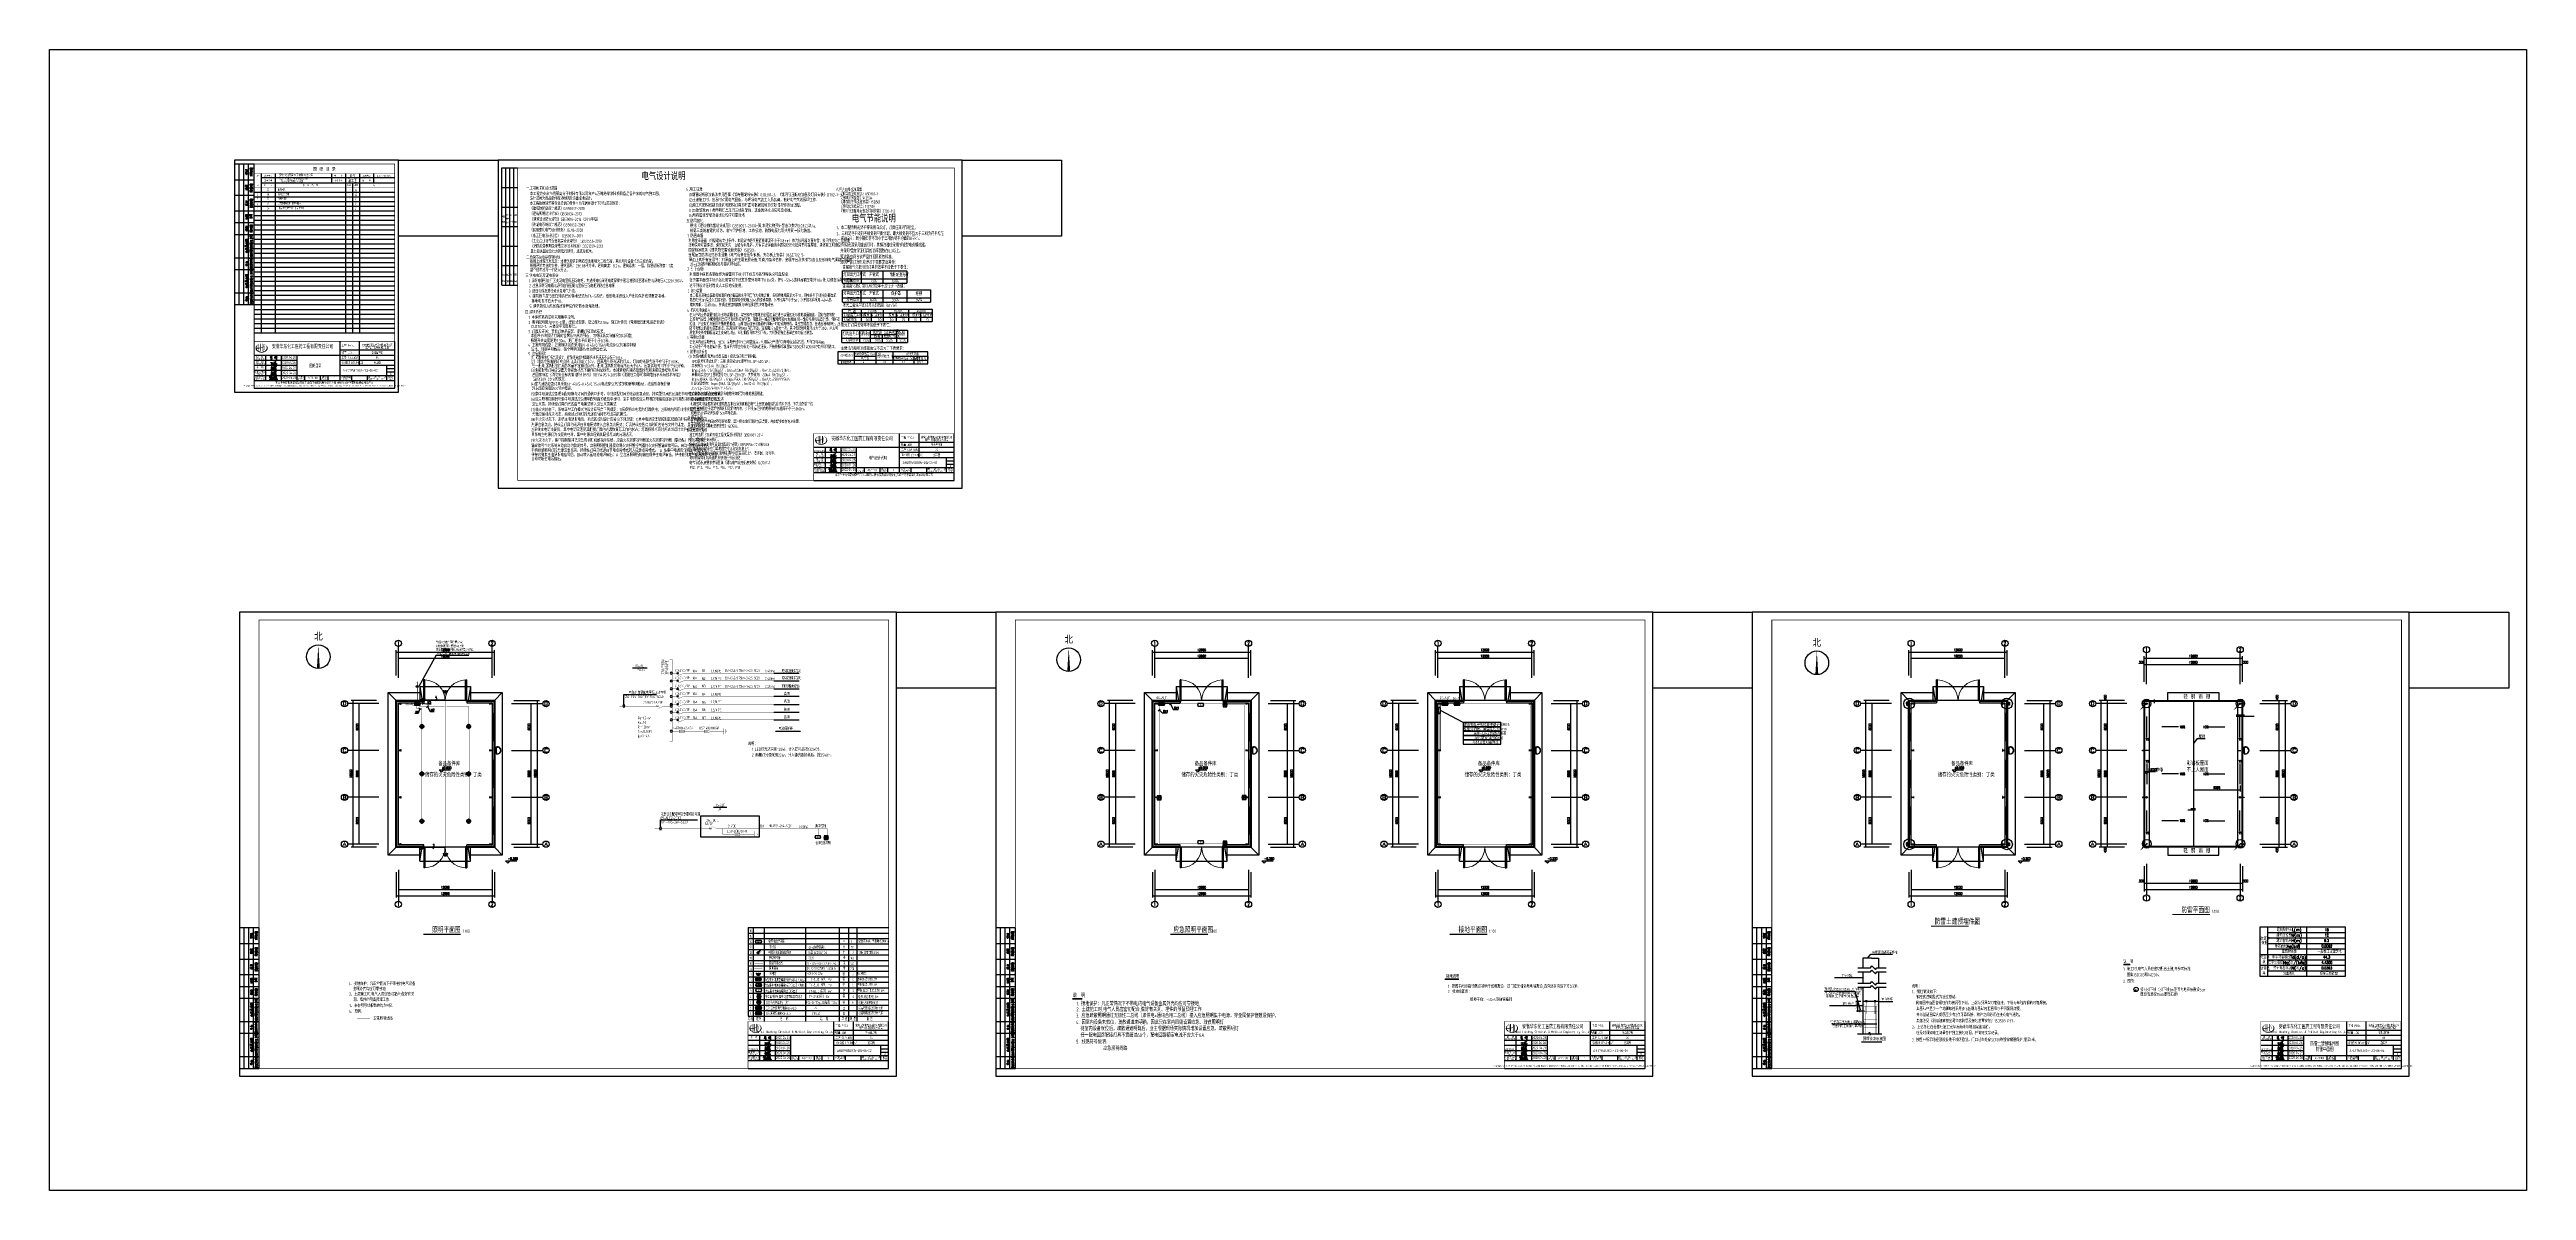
# Model space of a CAD drawing. Extents: x 4981409 to 5298492, y -444687 to -298607.
import ezdxf
from ezdxf.enums import TextEntityAlignment as Align

# ---------------------------------------------------------------- set-up
doc = ezdxf.new("R2010")
doc.units = 0
doc.header["$LTSCALE"] = 1000
doc.header["$MEASUREMENT"] = 0
for name, pattern in [('2', [18.5, 12, -3, 0.5, -3]), ('CENTER2', [28.575, 19.05, -3.175, 3.175, -3.175]), ('DASH', [0.35, 0.25, -0.1]), ('HIDDEN', [0.375, 0.25, -0.125])]:
    doc.linetypes.add(name, pattern=pattern)
doc.layers.get('0').update_dxf_attribs({"linetype": 'CONTINUOUS'})
doc.layers.get('Defpoints').update_dxf_attribs({"linetype": 'CONTINUOUS'})
for name, color, linetype in [('1', 6, 'HIDDEN'), ('AXIS', 3, 'CONTINUOUS'), ('AXIS_TEXT', 7, 'CONTINUOUS'), ('DIM-照明', 3, 'CONTINUOUS'), ('DIM_SYMB', 3, 'CONTINUOUS'), ('ELEMENT', 3, 'CONTINUOUS'), ('EQUIP-照明', 3, 'CONTINUOUS'), ('EQUIP-箱柜', 3, 'CONTINUOUS'), ('LWIRE', 4, 'CONTINUOUS'), ('PUB_TITLE', 4, 'CONTINUOUS'), ('TEL_SYMB', 3, 'CONTINUOUS'), ('TEL_TAB', 7, 'CONTINUOUS'), ('TEL_TEXT', 7, 'CONTINUOUS'), ('WALL', 2, 'CONTINUOUS'), ('WIRE-接地', 4, 'CONTINUOUS'), ('WIRE-照明', 1, 'CONTINUOUS'), ('WIRE-系统', 4, 'CONTINUOUS'), ('建筑底图', 251, 'CONTINUOUS'), ('电信', 7, 'CONTINUOUS'), ('电气', 3, 'CONTINUOUS'), ('电气文字', 7, 'CONTINUOUS'), ('电气表格', 7, 'CONTINUOUS')]:
    doc.layers.add(name, color=color, linetype=linetype)
doc.styles.add('-宋体', font='', dxfattribs={"width": 0.8})
doc.styles.add('_HZTXT', font='txt.shx', dxfattribs={"width": 0.8, "bigfont": 'HZTXT.shx'})
doc.styles.add('_TCH_AXIS', font='COMPLEX', dxfattribs={"bigfont": 'GBCBIG'})
doc.styles.add('_TCH_DIM', font='SIMPLEX', dxfattribs={"bigfont": 'GBCBIG'})
doc.styles.add('_TCH_DIM_T3', font='SIMPLEX', dxfattribs={"width": 0.705882, "bigfont": 'GBCBIG'})
doc.styles.add('_TEL_ATTDEF', font='GBENOR', dxfattribs={"width": 0.8, "height": 3, "bigfont": 'GBCBIG'})
doc.styles.add('_TEL_DIM', font='sceie.shx', dxfattribs={"width": 0.8, "height": 3.5, "bigfont": 'sceic.shx'})
doc.styles.add('AHD', font='sceie.shx', dxfattribs={"width": 0.7, "bigfont": 'sceic.shx'})
doc.styles.add('COMPLEX', font='COMPLEX')
doc.styles.add('ECEC_TQ_S', font='')
doc.styles.add('HT', font='')
doc.styles.add('SCEI', font='sceie.shx', dxfattribs={"width": 0.75, "bigfont": 'sceic.shx'})
doc.styles.add('sceic', font='sceie.shx', dxfattribs={"width": 0.67, "bigfont": 'sceic.shx'})
doc.styles.add('sceie', font='sceie.shx', dxfattribs={"width": 0.7, "bigfont": 'sceic.shx'})
doc.styles.get("Standard").update_dxf_attribs({"font": 'GBENOR', "bigfont": 'GBCBIG'})
doc.styles.add('TG_LINETYPE', font='SIMPLEX', dxfattribs={"width": 0.8, "height": 3, "bigfont": 'HZTXT'})
doc.styles.add('TSSD_Rein', font='Tssdeng.shx', dxfattribs={"width": 0.7, "bigfont": 'hztxt.shx'})
doc.styles.get('-宋体').set_extended_font_data('SimSun')
doc.styles.get('ECEC_TQ_S').set_extended_font_data('SimSun')
doc.styles.get('HT').set_extended_font_data('SimSun')
doc.linetypes.add('TG_接地', pattern='A,0.75,0,["/",TG_LINETYPE,S=0.05,R=-8.594367,X=-0.1,Y=-0.045],0.65,-0.13,0.13,-0.13', length=2)
doc.dimstyles.new('_TCH_ARCH&&100', dxfattribs={"dimtxt": 297.5, "dimasz": 100, "dimexe": 250, "dimexo": 300, "dimgap": 126.25, "dimtad": 1, "dimdec": 0, "dimzin": 0, "dimdsep": 46, "dimtxsty": '_TCH_DIM_T3', "dimblk": 'ARCHTICK', "dimcen": 0.09, "dimclrt": 7, "dimazin": 2, "dimtfac": 1, "dimtdec": 0, "dimtix": 1, "dimtmove": 2, "dimatfit": 3, "dimfxl": 0, "dimtolj": 1, "dimtzin": 0, "dimarcsym": 0})
pattern_1 = [(45, (5174283.637, -437717.172), (22.45064, -22.45064), [])]
pattern_2 = [(45, (5174283.637, -419707.172), (22.45064, -22.45064), [])]

# ---------------------------------------------------------------- blocks, each defined once
blk = doc.blocks.new('A$C04D97144')
for p, q in [((0, 160), (25, 160)), ((6, 0), (6, 180)), ((12, 0), (12, 180)), ((18, 0), (18, 180)), ((0, 140), (25, 140)), ((0, 120), (25, 120)), ((0, 105), (25, 105)), ((0, 90), (25, 90)), ((0, 60), (25, 60)), ((0, 45), (25, 45)), ((0, 15), (25, 15))]:
    blk.add_line(p, q)
blk.add_lwpolyline([(0, 180), (0, 0), (25, 0), (25, 180)], close=True)
for points in [[(13.8, 170.9), (14, 171), (13.9, 171), (17.3, 171), (17, 171), (16.7, 171)], [(13.8, 168), (14.1, 168.1), (14.3, 168.2)], [(13.9, 172.1), (14.1, 172.4), (14.3, 172.4), (14.3, 172.4)], [(14.6, 166.9), (14.4, 169.5), (14.3, 169.4), (14.8, 169.1)], [(14.3, 166.9), (14.5, 166.9), (14.7, 166.9), (14.9, 166.8), (15.1, 166.8)], [(14.8, 171.7), (14.5, 173.3), (14.5, 173.1), (14.6, 172.9)], [(14.7, 172.2), (14.9, 172.2), (15.6, 171.7), (15.6, 171.7), (15.4, 172.5)], [(14.7, 168.1), (14.7, 168.1), (17.3, 168.1), (17, 168), (16.7, 168.1)], [(14.8, 171.4), (15, 170.3)], [(15, 171), (15.4, 170.8), (15.8, 170.6), (16, 170.4), (16.3, 170.2)], [(16.2, 168.8), (16.3, 168.9), (15, 169), (15.1, 169.1), (15.3, 167.3)], [(15, 167.2), (15.3, 167.2), (16.5, 167.4), (16.3, 167.3), (16.2, 168.8), (16.2, 168.6), (16.2, 168.3)], [(15.1, 172.7), (15.2, 172.7), (15.6, 172.4), (15.6, 172.3), (15.9, 172.1), (16.2, 171.8), (16.5, 171.5)], [(15.2, 171), (15.5, 171.4)], [(15.6, 172.9), (15.8, 172.8), (16.3, 172.5), (16.6, 172.1), (16.9, 171.8), (17.1, 171.5), (17.3, 171.2)], [(15.7, 167.6), (15.6, 168.6)], [(16.4, 172.4), (16.9, 172.9), (17.1, 173.1), (16.8, 172.9)], [(23, 174.4), (20, 174.4), (20, 174.9), (20.2, 175.1), (20.5, 175.2), (20.7, 175.3), (21.2, 175.4), (21.9, 175.4), (22.3, 175.3), (22.6, 175.2), (22.8, 175.1), (23, 174.9), (23, 174.4), (23, 174.4)], [(23, 173), (20, 173), (20, 173.9)], [(20, 171.5), (23, 172), (20, 172.6)], [(20, 170.5), (20.2, 170.3), (20.5, 170.2), (20.7, 170.1), (21.2, 170.1), (21.9, 170.1), (22.3, 170.1), (22.6, 170.2), (22.8, 170.3), (23, 170.5), (23, 170.8), (22.8, 170.9), (22.6, 171), (22.3, 171.1), (21.9, 171.2), (21.2, 171.2), (20.7, 171.1), (20.5, 171), (20.2, 170.9), (20, 170.8), (20, 170.5), (20, 170.5)], [(23, 168.7), (20, 168.7), (20, 169.4), (20.2, 169.6), (20.3, 169.6), (20.6, 169.7), (20.9, 169.7), (21.2, 169.6), (21.3, 169.6), (21.4, 169.4), (21.4, 168.7)], [(23, 167.3), (20, 167.3), (20, 168), (20.2, 168.2), (20.3, 168.2), (20.6, 168.3), (21, 168.3), (21.3, 168.2), (21.4, 168.2), (21.6, 168), (21.6, 167.3)], [(23, 165.9), (20, 165.9), (20, 166.6), (20.2, 166.8), (20.3, 166.8), (20.6, 166.9), (21, 166.9), (21.3, 166.8), (21.4, 166.8), (21.6, 166.6), (21.6, 165.9)], [(23, 164.4), (20, 165), (23, 165.5)], [(21.4, 173), (21.4, 173.6)], [(21.4, 169.2), (23, 169.7)], [(22, 164.6), (22, 165.3)], [(23, 173), (23, 173.9)], [(13.8, 151), (14, 151.2), (13.9, 151.1), (17.3, 151.1), (17, 151.1), (16.7, 151.1)], [(13.8, 148.5), (14.1, 148.7), (14.2, 148.8), (14.4, 148.8)], [(13.8, 147.4), (14, 147.5), (13.9, 147.5), (17.3, 147.5), (17.1, 147.4), (16.8, 147.5)], [(13.8, 132.4), (14, 132.4), (17.3, 132.4), (17.1, 132.4), (16.8, 132.4)], [(13.9, 152.3), (14.1, 152.5), (14.3, 152.5), (14.3, 152.5)], [(13.9, 130.8), (14.1, 131), (14.3, 131.1), (14.5, 131.1)], [(13.9, 128.2), (14.2, 128.3), (14.5, 128.3), (14.7, 128.2), (15, 128.1), (15.1, 128), (15.3, 127.9), (15.4, 127.8)], [(14.1, 128.3), (14.1, 129.1), (14, 129), (14.2, 128.9), (14.4, 128.9), (14.6, 128.9), (14.8, 128.9), (14.9, 128.9), (15, 129), (15, 129.1), (15, 129.2), (15, 129.4), (15, 129.6), (14.9, 129.6)], [(14, 127.1), (14.4, 127.5), (14.5, 127.5)], [(14.8, 151.8), (14.5, 153.4), (14.5, 153.3), (14.6, 153)], [(14.7, 148.1), (14.5, 149.5), (14.5, 149.4), (14.5, 149.3)], [(14.7, 152.4), (14.9, 152.3), (15.6, 151.8), (15.6, 151.8), (15.4, 152.7)], [(14.7, 147.8), (14.9, 146.8)], [(14.8, 151.6), (15, 150.5)], [(14.9, 149), (15.2, 149.4), (15.4, 149.4), (15.5, 149.5)], [(14.9, 148.5), (15.1, 148.4), (15.5, 148.2), (15.8, 148), (15.9, 147.8)], [(14.9, 147.5), (15.3, 147.3), (15.7, 147.1), (16, 146.9), (16.3, 146.7)], [(15.2, 126.7), (15.1, 127.5), (14.9, 127.3), (15.2, 127.3), (16.7, 127.3), (16.8, 127.2), (16.2, 127.8)], [(15, 151.2), (15.4, 150.9), (15.8, 150.7), (16, 150.5), (16.3, 150.3)], [(15.1, 131.5), (15, 133.3), (15, 133.2), (15, 133)], [(15.1, 130.3), (15, 131.1), (15, 131.1), (16.7, 131), (16.8, 130.9), (16, 131.7)], [(15.1, 152.8), (15.2, 152.8), (15.6, 152.5), (15.6, 152.4), (15.9, 152.2), (16.2, 151.9), (16.5, 151.6)], [(15.1, 147.5), (15.4, 147.9)], [(15.2, 151.2), (15.5, 151.5)], [(15.3, 149), (15.6, 149), (16, 148.8), (16.3, 148.7), (16.5, 148.5), (16.7, 148.3), (16.9, 148.1), (17.1, 147.9), (17.3, 147.7)], [(15.5, 128.1), (15.4, 129.2), (15.3, 129.1), (15.5, 129), (15.8, 128.9), (16, 128.7), (16.2, 128.6), (16.5, 128.4), (16.7, 128.1), (16.9, 127.9), (17, 127.7), (17.1, 127.5)], [(15.6, 153), (15.8, 153), (16.3, 152.6), (16.6, 152.3), (16.9, 151.9), (17.1, 151.6), (17.3, 151.3)], [(15.7, 148.2), (15.8, 148.3), (17.1, 149.3), (17.1, 149.8), (17, 149.3), (16.9, 149.2)], [(15.8, 128.1), (15.8, 128.1), (17, 129.2), (17, 129.7), (17, 129.2), (16.8, 129.1)], [(16.4, 152.5), (16.9, 153.1), (17.1, 153.2), (16.8, 153)], [(23, 153.9), (20, 153.9), (20, 154.4), (20.2, 154.6), (20.5, 154.7), (20.7, 154.8), (21.2, 154.9), (21.9, 154.9), (22.3, 154.8), (22.6, 154.7), (22.8, 154.6), (23, 154.4), (23, 153.9), (23, 153.9)], [(23, 152.5), (20, 152.5), (20, 153.4)], [(20, 150.8), (23, 151.2), (20, 151.5), (23, 151.9), (20, 152.2)], [(23, 149.7), (20, 149.7), (20, 150.6)], [(20, 148.5), (20, 149), (20, 148.7), (22.9, 148.7), (22.9, 148.5), (22.9, 149)], [(20, 146.8), (23, 147.3), (20, 147.9)], [(23, 145.5), (20, 145.5), (20, 146.4)], [(23, 144), (20, 144), (20, 144.7), (20.2, 144.9), (20.3, 144.9), (20.6, 145), (20.9, 145), (21.2, 144.9), (21.3, 144.9), (21.4, 144.7), (21.4, 144)], [(23, 134.4), (20, 134.4), (20, 134.9), (20.2, 135.1), (20.5, 135.2), (20.7, 135.3), (21.2, 135.4), (21.9, 135.4), (22.3, 135.3), (22.6, 135.2), (22.8, 135.1), (23, 134.9), (23, 134.4), (23, 134.4)], [(23, 133), (20, 133), (20, 133.9)], [(23, 131.5), (20, 131.5), (23, 132.4), (20, 132.4)], [(20.7, 131.2), (20.5, 131.1), (20.2, 131), (20, 130.8), (20, 130.5), (20.2, 130.4), (20.5, 130.3), (20.7, 130.2), (21.2, 130.1), (21.9, 130.1), (22.3, 130.2), (22.6, 130.3), (22.8, 130.4), (23, 130.5), (23, 130.8), (22.8, 131), (22.6, 131.1), (22.3, 131.2), (21.9, 131.2), (21.9, 130.8)], [(20, 129), (20, 129.5), (20, 129.2), (22.9, 129.2), (22.9, 129), (22.9, 129.5)], [(20.5, 128.2), (20.2, 128.1), (20, 127.9), (20, 127.6), (20.2, 127.4), (20.5, 127.3), (20.7, 127.3), (21, 127.3), (21.2, 127.4), (21.3, 127.5), (21.6, 128), (21.7, 128.1), (21.9, 128.2), (22.1, 128.2), (22.6, 128.2), (22.8, 128.1), (23, 127.9), (23, 127.6), (22.8, 127.4), (22.6, 127.3)], [(23, 126), (20, 126), (20, 126.9)], [(21.4, 152.5), (21.4, 153.1)], [(21.4, 149.7), (21.4, 150.3)], [(21.4, 145.5), (21.4, 146.1)], [(21.4, 144.5), (23, 145)], [(21.4, 133), (21.4, 133.6)], [(23, 152.5), (23, 153.4)], [(23, 149.7), (23, 150.6)], [(23, 145.5), (23, 146.4)], [(23, 133), (23, 133.9)], [(23, 126), (23, 126.9)], [(13.7, 113.9), (13.9, 113.9), (16.1, 113.8)], [(13.8, 99.9), (14.2, 99.9), (14.6, 99.7), (15.1, 99.5), (15.4, 99.3), (15.6, 99.2), (15.9, 99.1)], [(13.8, 96.3), (14.3, 96.1), (14.6, 95.9), (14.8, 95.7), (14.9, 95.7), (15.1, 95.5)], [(13.8, 95.3), (14, 95.2), (14.4, 95), (14.5, 95), (14.8, 94.7), (15.1, 94.6), (15.3, 94.4), (15.5, 94.2)], [(13.9, 113.1), (14.1, 113.1), (16.2, 113.1)], [(14.1, 114.5), (14.5, 114.6), (15.1, 114.6), (15.8, 114.6), (16.2, 114.5), (16.6, 114.4), (16.9, 114.2), (17.3, 113.9)], [(14.2, 109.6), (14.5, 109.6), (15.1, 109.7), (15.7, 109.7), (15.8, 109.7), (16.3, 109.7), (16.9, 109.7), (16.7, 109.7), (16.5, 110.8), (16.7, 111), (16.4, 111.1), (16.1, 111.1), (15.4, 111.1), (14.8, 111.1), (14.2, 111.1), (14.3, 111.2), (14.5, 109.7)], [(14.4, 96), (14.4, 96.1), (14.3, 97), (14.2, 96.9), (14.6, 96.6), (15, 96.4), (15.2, 96.2), (15.4, 95.9), (15.6, 95.7), (15.7, 95.5)], [(14.5, 114.6), (14.3, 115.5), (14.3, 115.4), (15.1, 115.4), (15.2, 115.4), (16.5, 115.4), (17, 115.4), (17.2, 115.3), (17.3, 115.3), (17, 114.9), (17.2, 115.3)], [(14.5, 98.1), (14.3, 99.2), (14.3, 99.1), (15.3, 98.9), (15.3, 99.1), (15.4, 98.2), (15.1, 98.2), (15.4, 98.2), (16.7, 98.2)], [(14.7, 112.6), (14.5, 114.3)], [(14.7, 95.9), (14.7, 96), (15.7, 97.1), (15.7, 97.5), (15.7, 97.1), (15.6, 97)], [(14.8, 95.3), (16.5, 95.3), (16.3, 95.3), (16.1, 95.3)], [(15.2, 99.5), (15, 100.8), (15, 100.6), (15, 100.4)], [(15.2, 114.6), (15.1, 115.1)], [(15.2, 113.2), (15.1, 113.7)], [(15.1, 100.2), (15.3, 100.2), (15.7, 100.1), (16, 100), (16.2, 99.9), (16.4, 99.7), (16.6, 99.5), (16.8, 99.3), (17, 99.1), (17.1, 98.9), (17.1, 98.7), (17.2, 98.5)], [(15.5, 109.7), (15.3, 110.8), (15.3, 110.7), (15.4, 110.4)], [(15.4, 96.4), (15.5, 96.4), (15.5, 96.3), (15.8, 96.1), (16, 95.8), (16.1, 95.6)], [(15.5, 99.3), (15.6, 99.4), (17.1, 100.3), (17.1, 100.8), (17, 100.3), (16.9, 100.2)], [(15.6, 113.2), (15.6, 113.6)], [(15.8, 96.6), (15.9, 96.6), (15.9, 96.5), (16.2, 96.2), (16.2, 96.2), (16.4, 96), (16.5, 95.8), (16.7, 95.5)], [(15.9, 114.6), (15.9, 114.6), (15.9, 115.1)], [(16.3, 112.5), (16.1, 114.3), (16, 114.2), (16.1, 114.1)], [(16.8, 98.1), (16, 99)], [(16.1, 96.9), (16.3, 96.8), (16.6, 96.5), (16.8, 96.2), (17, 95.9), (17.1, 95.6), (17.2, 95.4), (17.3, 95.2)], [(16.4, 113.6), (16.7, 113.9), (16.9, 113.9), (16.6, 113.8)], [(16.5, 113.2), (16.6, 113.2), (16.9, 112.9), (17.1, 112.7), (17.2, 112.5)], [(22.5, 114.9), (19.6, 114.9), (19.6, 115.8)], [(19.6, 113.4), (19.6, 114.4)], [(19.6, 113.9), (22.5, 113.9)], [(22.5, 111.9), (19.6, 112.5), (22.5, 113)], [(22.5, 110.7), (19.6, 110.7), (19.6, 111.2), (19.7, 111.4), (20, 111.6), (20.3, 111.6), (20.8, 111.7), (21.4, 111.7), (21.9, 111.6), (22.2, 111.6), (22.4, 111.4), (22.5, 111.2), (22.5, 110.7), (22.5, 110.7)], [(22.9, 101.3), (19.9, 101.3), (19.9, 101.8), (20.1, 102), (20.4, 102.1), (20.6, 102.2), (21.1, 102.2), (21.8, 102.2), (22.2, 102.2), (22.5, 102.1), (22.7, 102), (22.9, 101.8), (22.9, 101.3), (22.9, 101.3)], [(22.9, 99.9), (19.9, 99.9), (19.9, 100.8)], [(20.4, 99.3), (20.1, 99.2), (19.9, 99), (19.9, 98.7), (20.1, 98.5), (20.4, 98.3), (20.6, 98.3), (20.9, 98.4), (21.1, 98.5), (21.2, 98.6), (21.5, 99), (21.6, 99.2), (21.8, 99.2), (22, 99.3), (22.5, 99.3), (22.7, 99.2), (22.9, 99), (22.9, 98.7), (22.7, 98.5), (22.5, 98.3)], [(19.9, 97.3), (19.9, 97.7), (19.9, 97.5), (22.8, 97.5), (22.8, 97.3), (22.8, 97.7)], [(19.9, 95.5), (22.9, 96.1), (19.9, 96.6)], [(22.9, 94.3), (19.9, 94.3), (19.9, 95.2)], [(23, 124.6), (20, 124.6), (20, 125.1), (20.2, 125.3), (20.5, 125.4), (20.7, 125.5), (21.2, 125.6), (21.9, 125.6), (22.3, 125.5), (22.6, 125.4), (22.8, 125.3), (23, 125.1), (23, 124.6), (23, 124.6)], [(21, 114.9), (21, 115.5)], [(21.3, 99.9), (21.3, 100.4)], [(21.4, 126), (21.4, 126.6)], [(21.6, 112.1), (21.6, 112.8)], [(22.5, 114.9), (22.5, 115.8)], [(22.9, 99.9), (22.9, 100.8)], [(22.9, 94.3), (22.9, 95.2)], [(13.7, 82.2), (13.9, 82.2), (16.1, 82.1)], [(13.9, 81.4), (14.1, 81.4), (16.2, 81.4)], [(14.1, 74.1), (14, 76), (13.9, 75.9), (14.1, 75.8), (14.6, 75.6), (15.1, 75.4), (15.1, 75.4), (15.1, 75.4), (15, 76.2), (14.9, 76.2), (15.2, 76), (15.5, 75.9), (15.7, 75.8), (15.9, 75.6), (16.1, 75.4), (16.4, 75.2), (16.6, 75), (16.7, 74.8), (16.9, 74.5), (17.1, 74.3), (17.2, 74)], [(13.9, 72), (14.1, 72), (14.8, 71.7)], [(13.9, 70.9), (14.1, 70.9), (14.5, 70.7), (14.9, 70.5), (15.2, 70.3)], [(13.9, 67.9), (14, 67.8), (14.5, 67.6), (15, 67.2), (15.3, 67), (15.6, 66.6), (15.9, 66.3)], [(14.1, 82.8), (14.5, 82.9), (15.1, 82.9), (15.8, 82.9), (16.2, 82.8), (16.6, 82.7), (16.9, 82.5), (17.3, 82.2)], [(14.2, 77.9), (14.5, 78), (15.1, 78), (15.7, 78), (15.8, 78), (16.3, 78), (16.9, 78), (16.7, 78), (16.5, 79.1), (16.7, 79.3), (16.4, 79.4), (16.1, 79.4), (15.4, 79.4), (14.8, 79.4), (14.2, 79.4), (14.3, 79.5), (14.5, 78)], [(14.2, 74.8), (14.4, 74.8), (14.9, 74.7), (15.2, 74.6), (15.5, 74.5), (15.9, 74.4), (16.2, 74.2), (16.5, 74), (16.7, 73.8), (17, 73.6), (17.1, 73.4)], [(14.2, 67.7), (15.8, 69), (15.8, 69.1), (15.8, 69.5), (15.7, 69), (15.6, 68.9)], [(14.5, 82.9), (14.3, 83.8), (14.3, 83.7), (15.1, 83.7), (15.2, 83.7), (16.5, 83.7), (17, 83.7), (17.2, 83.6), (17.3, 83.6), (17, 83.2), (17.2, 83.6)], [(14.6, 71.8), (14.4, 72.8)], [(14.5, 70.7), (14.4, 71.5)], [(14.7, 80.9), (14.5, 82.6)], [(14.5, 70.9), (14.9, 71.1)], [(14.6, 72.1), (15.1, 72.4)], [(14.7, 94.9), (17.2, 94.9), (17, 94.8), (16.6, 94.9)], [(14.8, 71.5), (15, 71.5), (15.5, 71), (15.6, 71), (15.8, 70.7), (16.1, 70.3), (16.3, 70.2), (16.4, 70)], [(15.2, 82.9), (15.1, 83.4)], [(15.2, 81.5), (15.1, 82)], [(15.1, 71.4), (16.1, 72.6), (16.1, 73), (16.1, 72.6), (15.9, 72.3)], [(15.2, 74.7), (17.1, 76.2), (17.1, 76.8), (17.1, 76.2), (17, 76.2), (16.8, 75.9)], [(15.5, 78), (15.3, 79.1), (15.3, 79), (15.4, 78.7)], [(15.4, 67.3), (15.4, 67.3), (15.4, 67.3), (15.3, 68.3), (15.3, 68.1), (15.3, 68)], [(15.6, 81.5), (15.6, 81.9)], [(15.8, 71.9), (15.9, 70.9)], [(15.9, 82.9), (15.9, 82.9), (15.9, 83.4)], [(16, 66.7), (16.1, 66.8), (15.9, 68.8), (15.9, 68.7), (15.9, 68.5)], [(16.3, 80.8), (16.1, 82.6), (16, 82.5), (16.1, 82.4)], [(16, 71.4), (16.5, 71.5), (16.7, 71.4), (16.4, 71.4)], [(16.1, 72.1), (16.3, 72.1), (17.1, 71.7)], [(16.1, 67.6), (16.2, 67.6), (16.8, 67.2), (17.1, 66.9), (17.1, 66.8), (16.9, 68.4), (16.4, 68)], [(16.3, 70.8), (16.6, 71), (16.8, 71), (16.6, 70.9)], [(16.4, 81.9), (16.7, 82.3), (16.9, 82.3), (16.6, 82.1)], [(16.5, 81.5), (16.6, 81.5), (16.9, 81.2), (17.1, 81), (17.2, 80.8)], [(16.9, 68.4), (17, 68.5), (17.2, 68.6)], [(17.1, 70.5), (17, 72.6), (17, 72.5), (17, 72.2)], [(22.9, 92.8), (19.9, 92.8), (19.9, 93.4), (20.1, 93.6), (20.2, 93.7), (20.5, 93.8), (20.8, 93.8), (21.1, 93.7), (21.2, 93.6), (21.3, 93.4), (21.3, 92.8)], [(23, 88.3), (20.1, 88.3), (20.1, 89.2)], [(20.1, 86.8), (20.1, 87.8)], [(20.1, 87.3), (23, 87.3)], [(23, 85.3), (20.1, 85.9), (23, 86.4)], [(23, 84.1), (20.1, 84.1), (20.1, 84.6), (20.3, 84.8), (20.5, 84.9), (20.8, 85), (21.3, 85.1), (21.9, 85.1), (22.3, 85), (22.7, 84.9), (22.9, 84.8), (23, 84.6), (23, 84.1), (23, 84.1)], [(21.4, 82.4), (21.3, 82.4), (21.1, 82.4), (21.1, 82.3), (21.3, 82.2), (21.5, 82.1), (22.2, 82), (22.7, 81.9), (22.9, 81.7), (23, 81.6), (23, 81.3), (22.9, 81.2), (22.7, 81.1), (22.5, 81), (22.2, 81), (21.9, 81.1), (21.8, 81.2), (21.3, 81.7), (21.1, 81.7), (20.8, 81.8), (20.5, 81.8), (20.3, 81.7), (20.1, 81.6), (20.3, 81.4), (20.5, 81.4), (20.8, 81.4), (21.3, 81.4), (21.6, 81.6), (22.7, 81.9), (22.9, 82.1), (23, 82.2), (23, 82.4), (22.9, 82.4), (22.7, 82.4)], [(23, 78.5), (20.1, 78.5), (20.1, 79), (20.3, 79.2), (20.5, 79.4), (20.8, 79.4), (21.3, 79.5), (21.9, 79.5), (22.3, 79.4), (22.7, 79.4), (22.9, 79.2), (23, 79), (23, 78.5), (23, 78.5)], [(23, 77.1), (20.1, 77.1), (20.1, 78)], [(23, 75.6), (20.1, 75.6), (23, 76.6), (20.1, 76.6)], [(20.8, 75.3), (20.5, 75.2), (20.3, 75.1), (20.1, 74.9), (20.1, 74.7), (20.3, 74.5), (20.5, 74.4), (20.8, 74.3), (21.3, 74.2), (21.9, 74.2), (22.3, 74.3), (22.7, 74.4), (22.9, 74.5), (23, 74.7), (23, 74.9), (22.9, 75.1), (22.7, 75.2), (22.3, 75.3), (21.9, 75.3), (21.9, 74.9)], [(20.1, 73.1), (20.1, 73.6), (20.1, 73.3), (23, 73.3), (23, 73.1), (23, 73.6)], [(20.5, 72.3), (20.3, 72.2), (20.1, 72), (20.1, 71.7), (20.3, 71.5), (20.5, 71.4), (20.8, 71.4), (21.1, 71.4), (21.3, 71.5), (21.4, 71.7), (21.6, 72.1), (21.8, 72.2), (21.9, 72.3), (22.2, 72.3), (22.7, 72.3), (22.9, 72.2), (23, 72), (23, 71.7), (22.9, 71.5), (22.7, 71.4)], [(23, 70), (20.1, 70), (20.1, 70.7), (20.3, 70.9), (20.4, 70.9), (20.6, 71), (20.9, 71), (21.3, 70.9), (21.4, 70.9), (21.5, 70.7), (21.5, 70)], [(23, 68.7), (20.1, 68.7), (20.1, 69.6)], [(20.1, 67.2), (20.1, 68.2)], [(20.1, 67.7), (23, 67.7)], [(23, 65.8), (20.1, 65.8), (23, 66.8), (20.1, 66.8)], [(20.1, 64.4), (22.2, 64.4), (22.7, 64.5), (22.9, 64.6), (23, 64.9), (23, 65), (22.9, 65.2), (22.7, 65.4), (22.2, 65.4), (20.1, 65.4)], [(20.1, 63.4), (20.3, 63.2), (20.5, 63.1), (20.8, 63), (21.3, 63), (21.9, 63), (22.3, 63), (22.7, 63.1), (22.9, 63.2), (23, 63.4), (23, 63.7), (22.9, 63.8), (22.7, 63.9), (22.3, 64), (21.9, 64.1), (21.3, 64.1), (20.8, 64), (20.5, 63.9), (20.3, 63.8), (20.1, 63.7), (20.1, 63.4), (20.1, 63.4)], [(21.3, 94.3), (21.3, 94.8)], [(21.3, 93.3), (22.9, 93.8)], [(21.5, 88.3), (21.5, 88.9)], [(21.5, 77.1), (21.5, 77.7)], [(21.5, 70.5), (23, 71)], [(21.5, 68.7), (21.5, 69.3)], [(22, 85.5), (22, 86.2)], [(23, 88.3), (23, 89.2)], [(23, 77.1), (23, 78)], [(23, 68.7), (23, 69.6)], [(13.7, 37.2), (13.9, 37.2), (16.1, 37.1)], [(13.8, 50.5), (14.1, 50.6), (15.1, 50.3), (16, 50.1), (16, 50), (15.8, 51.4), (15.7, 51.4), (16.8, 50.7)], [(13.9, 54.5), (14.1, 54.6), (17, 54.5)], [(13.9, 36.4), (14.1, 36.4), (16.2, 36.4)], [(14.1, 53.8), (14.3, 53.9), (17.1, 53.9)], [(14.1, 37.8), (14.5, 37.9), (15.1, 37.9), (15.8, 37.9), (16.2, 37.8), (16.6, 37.7), (16.9, 37.5), (17.3, 37.2)], [(14.2, 32.9), (14.5, 32.9), (15.1, 33), (15.7, 33), (15.8, 33), (16.3, 33), (16.9, 33), (16.7, 33), (16.5, 34.1), (16.7, 34.3), (16.4, 34.4), (16.1, 34.4), (15.4, 34.4), (14.8, 34.5), (14.2, 34.5), (14.3, 34.5), (14.5, 33)], [(14.5, 37.9), (14.3, 38.8), (14.3, 38.7), (15.1, 38.7), (15.2, 38.7), (16.5, 38.7), (17, 38.7), (17.2, 38.6), (17.3, 38.6), (17, 38.2), (17.2, 38.6)], [(14.7, 49.7), (14.5, 51.5), (14.5, 51.4), (14.6, 51.2)], [(14.7, 35.9), (14.5, 37.6)], [(14.8, 55.4), (15.2, 55.4), (15.7, 55), (16.3, 54.6)], [(14.9, 53), (15.9, 53.4), (16.2, 53.5)], [(15.2, 37.9), (15.1, 38.4)], [(15.2, 36.5), (15.1, 37)], [(15.4, 49.2), (15.2, 52), (15.2, 51.9), (15.2, 51.7)], [(15.2, 29.7), (17.1, 31.2), (17.1, 31.8), (17.1, 31.2), (17, 31.2), (16.8, 30.9)], [(15.5, 33), (15.3, 34.1), (15.3, 34), (15.4, 33.7)], [(15.6, 36.5), (15.6, 37)], [(15.9, 37.9), (15.9, 37.9), (15.9, 38.4)], [(16.3, 35.8), (16.1, 37.6), (16, 37.5), (16.1, 37.4)], [(16.4, 37), (16.7, 37.3), (16.9, 37.3), (16.6, 37.1)], [(16.5, 50.1), (16.7, 50.4), (16.8, 50.6), (17, 50.9), (17.1, 51), (17.2, 51.1)], [(16.5, 36.5), (16.6, 36.5), (16.9, 36.2), (17.1, 36), (17.2, 35.8)], [(17.1, 52.6), (17, 55.8), (17, 55.7), (17, 55.4)], [(22.8, 58.3), (19.9, 58.3), (19.9, 59.2)], [(22.8, 56.7), (19.9, 56.7), (22.8, 57.7), (19.9, 57.7)], [(19.9, 55.7), (19.9, 56.1), (19.9, 55.9), (22.7, 55.9), (22.7, 55.7), (22.7, 56.1)], [(19.9, 54.1), (22.8, 54.1), (22.8, 54.9)], [(22.8, 52.6), (19.9, 52.6), (19.9, 53.2), (20, 53.4), (20.2, 53.5), (20.4, 53.6), (20.9, 53.6), (21.1, 53.5), (21.3, 53.4), (21.4, 53.2), (21.4, 52.6)], [(19.9, 51.5), (19.9, 52), (19.9, 51.7), (22.7, 51.7), (22.7, 51.5), (22.7, 52)], [(20.6, 50.9), (20.3, 50.8), (20, 50.7), (19.9, 50.5), (19.9, 50.2), (20, 50.1), (20.3, 49.9), (20.6, 49.9), (21, 49.8), (21.7, 49.8), (22.1, 49.9), (22.4, 49.9), (22.7, 50.1), (22.8, 50.2), (22.8, 50.5), (22.7, 50.7), (22.4, 50.8), (22.1, 50.9)], [(20.3, 49.3), (20, 49.2), (19.9, 49), (19.9, 48.7), (20, 48.5), (20.3, 48.3), (20.6, 48.3), (20.9, 48.4), (21, 48.5), (21.1, 48.6), (21.4, 49), (21.6, 49.2), (21.7, 49.2), (22, 49.3), (22.4, 49.3), (22.7, 49.2), (22.8, 49), (22.8, 48.7), (22.7, 48.5), (22.4, 48.3)], [(19.9, 47.3), (19.9, 47.7), (19.9, 47.5), (22.7, 47.5), (22.7, 47.3), (22.7, 47.7)], [(22.8, 45.7), (19.9, 45.7), (19.9, 46.2), (20, 46.4), (20.3, 46.5), (20.6, 46.6), (21, 46.7), (21.7, 46.7), (22.1, 46.6), (22.4, 46.5), (22.7, 46.4), (22.8, 46.2), (22.8, 45.7), (22.8, 45.7)], [(20.8, 62.7), (20.5, 62.6), (20.3, 62.5), (20.1, 62.3), (20.1, 62.1), (20.3, 61.9), (20.5, 61.8), (20.8, 61.7), (21.3, 61.6), (21.9, 61.6), (22.3, 61.7), (22.7, 61.8), (22.9, 61.9), (23, 62.1), (23, 62.3), (22.9, 62.5), (22.7, 62.6), (22.3, 62.7)], [(23.1, 43.1), (20.2, 43.1), (20.2, 44)], [(20.2, 41.6), (20.2, 42.6)], [(20.2, 42.1), (23.1, 42.1)], [(23.1, 40.1), (20.2, 40.6), (23.1, 41.2)], [(23.1, 38.9), (20.2, 38.9), (20.2, 39.4), (20.3, 39.6), (20.6, 39.7), (20.9, 39.8), (21.3, 39.9), (22, 39.9), (22.4, 39.8), (22.7, 39.7), (23, 39.6), (23.1, 39.4), (23.1, 38.9), (23.1, 38.9)], [(21.4, 37.2), (21.3, 37.2), (21.2, 37.1), (21.2, 37.1), (21.3, 37), (21.6, 36.9), (22.3, 36.8), (22.7, 36.6), (23, 36.5), (23.1, 36.4), (23.1, 36.1), (23, 35.9), (22.8, 35.9), (22.6, 35.8), (22.3, 35.8), (22, 35.9), (21.9, 35.9), (21.3, 36.4), (21.2, 36.5), (20.9, 36.6), (20.6, 36.6), (20.3, 36.5), (20.2, 36.4), (20.3, 36.2), (20.6, 36.2), (20.9, 36.2), (21.3, 36.2), (21.7, 36.4), (22.7, 36.7), (23, 36.9), (23.1, 37), (23.1, 37.1), (23, 37.2), (22.8, 37.2)], [(23.1, 33.3), (20.2, 33.3), (20.2, 33.8), (20.3, 34), (20.6, 34.1), (20.9, 34.2), (21.3, 34.3), (22, 34.3), (22.4, 34.2), (22.7, 34.1), (23, 34), (23.1, 33.8), (23.1, 33.3), (23.1, 33.3)], [(23.1, 31.9), (20.2, 31.9), (20.2, 32.8)], [(21.3, 58.3), (21.3, 58.8)], [(21.6, 43.1), (21.6, 43.6)], [(21.6, 31.9), (21.6, 32.4)], [(22.1, 40.3), (22.1, 41)], [(22.8, 58.3), (22.8, 59.2)], [(23.1, 43.1), (23.1, 44)], [(23.1, 31.9), (23.1, 32.8)], [(13.8, 5.5), (14.1, 5.6), (15.1, 5.3), (16, 5.1), (16, 5), (15.8, 6.4), (15.7, 6.4), (16.8, 5.7)], [(14.1, 29.1), (14, 31), (13.9, 30.9), (14.1, 30.8), (14.6, 30.6), (15.1, 30.4), (15.1, 30.4), (15.1, 30.4), (15, 31.2), (14.9, 31.2), (15.2, 31), (15.5, 30.9), (15.7, 30.8), (15.9, 30.6), (16.1, 30.4), (16.4, 30.2), (16.6, 30), (16.7, 29.8), (16.9, 29.6), (17.1, 29.3), (17.2, 29)], [(13.9, 27), (14.1, 27), (14.8, 26.7)], [(13.9, 26), (14.1, 25.9), (14.5, 25.7), (14.9, 25.5), (15.2, 25.3)], [(13.9, 22.9), (14, 22.8), (14.5, 22.6), (15, 22.2), (15.3, 21.9), (15.6, 21.6), (15.9, 21.3)], [(13.9, 9.5), (14.1, 9.6), (17, 9.5)], [(14.1, 8.8), (14.3, 8.9), (17.1, 8.9)], [(14.2, 29.8), (14.4, 29.8), (14.9, 29.7), (15.2, 29.6), (15.5, 29.5), (15.9, 29.3), (16.2, 29.2), (16.5, 29), (16.7, 28.8), (17, 28.6), (17.1, 28.5)], [(14.2, 22.8), (15.8, 24.1), (15.8, 24.1), (15.8, 24.5), (15.7, 24.1), (15.6, 23.9)], [(14.6, 26.8), (14.4, 27.9)], [(14.5, 25.7), (14.4, 26.6)], [(14.5, 25.9), (14.9, 26.1)], [(14.7, 4.7), (14.5, 6.5), (14.5, 6.4), (14.6, 6.2)], [(14.6, 27.1), (15.1, 27.4)], [(14.8, 26.5), (15, 26.5), (15.5, 26), (15.6, 26), (15.8, 25.8), (16.1, 25.4), (16.3, 25.2), (16.4, 25)], [(14.8, 10.4), (15.2, 10.4), (15.7, 10), (16.3, 9.6)], [(14.9, 8), (15.9, 8.4), (16.2, 8.5)], [(15.1, 26.4), (16.1, 27.6), (16.1, 28), (16.1, 27.6), (15.9, 27.3)], [(15.4, 4.2), (15.2, 7), (15.2, 6.9), (15.2, 6.7)], [(15.4, 22.3), (15.4, 22.3), (15.4, 22.4), (15.3, 23.3), (15.3, 23.1), (15.3, 23)], [(15.8, 26.9), (15.9, 26)], [(16, 21.7), (16.1, 21.8), (15.9, 23.8), (15.9, 23.7), (15.9, 23.5)], [(16, 26.4), (16.5, 26.5), (16.7, 26.4), (16.4, 26.4)], [(16.1, 27.1), (16.3, 27.1), (17.1, 26.7)], [(16.1, 22.6), (16.2, 22.6), (16.8, 22.2), (17.1, 21.9), (17.1, 21.8), (16.9, 23.4), (16.4, 23)], [(16.3, 25.8), (16.6, 26), (16.8, 26), (16.6, 26)], [(16.5, 5.1), (16.7, 5.4), (16.8, 5.6), (17, 5.9), (17.1, 6), (17.2, 6.1)], [(16.9, 23.4), (17, 23.5), (17.2, 23.6)], [(17.1, 25.5), (17, 27.6), (17, 27.5), (17, 27.2)], [(17.1, 7.6), (17, 10.8), (17, 10.7), (17, 10.4)], [(23.1, 30.3), (20.2, 30.3), (23.1, 31.3), (20.2, 31.3)], [(20.9, 30.1), (20.6, 30), (20.3, 29.9), (20.2, 29.7), (20.2, 29.4), (20.3, 29.3), (20.6, 29.1), (20.9, 29.1), (21.3, 29), (22, 29), (22.4, 29.1), (22.7, 29.1), (23, 29.3), (23.1, 29.4), (23.1, 29.7), (23, 29.9), (22.7, 30), (22.4, 30.1), (22, 30.1), (22, 29.7)], [(20.2, 27.9), (20.2, 28.4), (20.2, 28.1), (23, 28.1), (23, 27.9), (23, 28.4)], [(20.6, 27.1), (20.3, 27), (20.2, 26.8), (20.2, 26.5), (20.3, 26.3), (20.6, 26.1), (20.9, 26.1), (21.2, 26.2), (21.3, 26.3), (21.4, 26.4), (21.7, 26.8), (21.9, 27), (22, 27.1), (22.3, 27.1), (22.7, 27.1), (23, 27), (23.1, 26.8), (23.1, 26.5), (23, 26.3), (22.7, 26.1)], [(23.1, 24.8), (20.2, 24.8), (20.2, 25.4), (20.3, 25.7), (20.5, 25.7), (20.7, 25.8), (21, 25.8), (21.3, 25.7), (21.4, 25.7), (21.6, 25.4), (21.6, 24.8)], [(23.1, 23.5), (20.2, 23.5), (20.2, 24.4)], [(20.2, 22), (20.2, 23)], [(20.2, 22.5), (23.1, 22.5)], [(23.1, 20.5), (20.2, 20.5), (23.1, 21.5), (20.2, 21.5)], [(20.2, 19.2), (22.3, 19.2), (22.7, 19.3), (23, 19.4), (23.1, 19.6), (23.1, 19.8), (23, 20), (22.7, 20.1), (22.3, 20.2), (20.2, 20.2)], [(20.2, 18.2), (20.3, 18), (20.6, 17.9), (20.9, 17.8), (21.3, 17.7), (22, 17.7), (22.4, 17.8), (22.7, 17.9), (23, 18), (23.1, 18.2), (23.1, 18.4), (23, 18.6), (22.7, 18.7), (22.4, 18.8), (22, 18.9), (21.3, 18.9), (20.9, 18.8), (20.6, 18.7), (20.3, 18.6), (20.2, 18.4), (20.2, 18.2), (20.2, 18.2)], [(20.9, 17.5), (20.6, 17.4), (20.3, 17.3), (20.2, 17.1), (20.2, 16.8), (20.3, 16.7), (20.6, 16.5), (20.9, 16.5), (21.3, 16.4), (22, 16.4), (22.4, 16.5), (22.7, 16.5), (23, 16.7), (23.1, 16.8), (23.1, 17.1), (23, 17.3), (22.7, 17.4), (22.4, 17.5)], [(23.1, 13.4), (20.2, 13.4), (20.2, 14.3)], [(23.1, 11.9), (20.2, 11.9), (23.1, 12.9), (20.2, 12.9)], [(20.2, 10.8), (20.2, 11.3), (20.2, 11), (23, 11), (23, 10.8), (23, 11.3)], [(20.2, 9.2), (23.1, 9.2), (23.1, 10.1)], [(23.1, 7.8), (20.2, 7.8), (20.2, 8.4), (20.3, 8.6), (20.5, 8.7), (20.7, 8.8), (21.2, 8.8), (21.4, 8.7), (21.6, 8.6), (21.7, 8.4), (21.7, 7.8)], [(20.2, 6.6), (20.2, 7.1), (20.2, 6.9), (23, 6.9), (23, 6.6), (23, 7.1)], [(20.9, 6), (20.6, 5.9), (20.3, 5.8), (20.2, 5.7), (20.2, 5.4), (20.3, 5.2), (20.6, 5.1), (20.9, 5), (21.3, 5), (22, 5), (22.4, 5), (22.7, 5.1), (23, 5.2), (23.1, 5.4), (23.1, 5.7), (23, 5.8), (22.7, 5.9), (22.4, 6)], [(20.6, 4.5), (20.3, 4.3), (20.2, 4.1), (20.2, 3.9), (20.3, 3.6), (20.6, 3.5), (20.9, 3.5), (21.2, 3.6), (21.3, 3.6), (21.4, 3.8), (21.7, 4.2), (21.9, 4.3), (22, 4.4), (22.3, 4.5), (22.7, 4.5), (23, 4.3), (23.1, 4.1), (23.1, 3.9), (23, 3.6), (22.7, 3.5)], [(20.2, 2.5), (20.2, 2.9), (20.2, 2.6), (23, 2.6), (23, 2.5), (23, 2.9)], [(23.1, 0.8), (20.2, 0.8), (20.2, 1.3), (20.3, 1.5), (20.6, 1.7), (20.9, 1.7), (21.3, 1.8), (22, 1.8), (22.4, 1.7), (22.7, 1.7), (23, 1.5), (23.1, 1.3), (23.1, 0.8), (23.1, 0.8)], [(21.6, 25.3), (23.1, 25.8)], [(21.6, 23.5), (21.6, 24)], [(21.6, 13.4), (21.6, 14)], [(23.1, 23.5), (23.1, 24.4)], [(23.1, 13.4), (23.1, 14.3)]]:
    blk.add_lwpolyline(points)
blk = doc.blocks.new('A$C1BD43FEB')
blk.add_blockref('A$C04D97144', (0, 0))
blk = doc.blocks.new('GXED01100007000C')
blk.add_blockref('A$C1BD43FEB', (-25, 0))
blk = doc.blocks.new('$titleblk$00000095')
for p, q in [((-150, 20), (-150, 0)), ((-150, 20), (0, 20)), ((-150, 15), (-75, 15)), ((-150, 10), (-75, 10)), ((-150, 5), (-75, 5)), ((-125, 20), (-125, 0)), ((-100, 20), (-100, 0)), ((-75, 20), (-75, 0)), ((-75, 20), (-75, 0)), ((-75, 15), (0, 15)), ((-75, 10), (0, 10)), ((-75, 5), (0, 5)), ((-50, 20), (-50, 0)), ((-25, 20), (-25, 0)), ((0, 20), (0, 0))]:
    blk.add_line(p, q)
at = {"width": 0.8}
for s, p in [('建   筑', (-146.4, 15.6)), ('结   构', (-146.4, 10.9)), ('通   讯', (-146.4, 0.9)), ('电   气', (-146.4, 5.6)), ('给 排 水', (-71, 10.9)), ('暖  通', (-70.3, 15.7)), ('工   艺', (-70.3, 6.1)), ('自   控', (-70.3, 1.2))]:
    blk.add_text(s, height=3.51, dxfattribs=at).set_placement(p)
blk = doc.blocks.new('_DIMX')
blk.add_line((-150, 0), (150, 0))
at = {"const_width": 50}
blk.add_lwpolyline([(-70, -70), (70, 70)], dxfattribs=at)
blk = doc.blocks.new('_ArchTick')
at = {"color": 0, "linetype": 'ByBlock', "const_width": 0.4}
blk.add_lwpolyline([(-0.5, -0.5), (0.5, 0.5)], dxfattribs=at)
blk = doc.blocks.new('$TelecSys$00000080')
for p, q in [((-0.7, -0.7), (0, 0)), ((0.1, 0.1), (0.1, 0.1)), ((-0.1, -0.1), (-0.1, -0.1))]:
    blk.add_line(p, q)
at = {"const_width": 0.142}
blk.add_lwpolyline([(0.07, 0, 1), (-0.07, 0, 1)], format="xyb", close=True, dxfattribs=at)
blk.add_solid([(-0.63, -0.77), (-0.77, -0.63), (-1.15, -1.15)])
at = {"width": 0.8, "flags": 9}
blk.add_attdef('A', (0, 0), '', height=0.00002, rotation=180, dxfattribs=at)
blk = doc.blocks.new('$equip$00002604')
blk.add_hatch(color=256).paths.add_polyline_path([(0.27, 0.5, 1), (-0.27, 0.5, 1)])
for p, q in [((-0.43, 0.93), (-0.19, 0.69)), ((-0.43, 0.07), (-0.19, 0.31)), ((0.19, 0.69), (0.43, 0.93)), ((0.19, 0.31), (0.43, 0.07))]:
    blk.add_line(p, q)
at = {"const_width": 0.04}
blk.add_lwpolyline([(-0.5, 1), (-0.5, 0), (0.5, 0), (0.5, 1), (-0.5, 1), (-0.5, 0)], dxfattribs=at)
blk.add_lwpolyline([(-0.5, 1), (-0.5, 0), (0.5, 0), (0.5, 1)], close=True)
blk.add_circle((0, 0.5), 0.275)
for p in [(-0.5, 0.5), (0, 1), (0, 0), (0.5, 0.5)]:
    blk.add_point(p)
at = {"color": 7, "style": '_TEL_DIM', "flags": 1}
blk.add_attdef('A', text='', height=0.000025, dxfattribs=at).set_placement((0, 0), align=Align.MIDDLE_CENTER)
blk = doc.blocks.new('$equip$00002534')
for p, q in [((-0.72, 0.66), (-0.72, 0)), ((0.72, 0.66), (-0.72, 0.66)), ((-0.72, 0), (0.72, 0)), ((0.72, 0), (0.72, 0.66))]:
    blk.add_line(p, q)
at = {"const_width": 0.04}
blk.add_lwpolyline([(-0.72, 0.66), (-0.72, 0), (0.72, 0), (0.72, 0.66), (-0.72, 0.66), (-0.72, 0)], dxfattribs=at)
for p in [(-0.72, 0.33), (0, 0.66), (0, 0), (0.72, 0.33)]:
    blk.add_point(p)
at = {"color": 7, "style": '_TEL_DIM'}
blk.add_attdef('$TEXT$', text='', height=0.4, dxfattribs=at).set_placement((0, 0.33), align=Align.MIDDLE_CENTER)
at = {"color": 7, "style": '_TEL_DIM', "flags": 1}
blk.add_attdef('A', text='', height=0.00002, dxfattribs=at).set_placement((0, 0), align=Align.MIDDLE_CENTER)
blk = doc.blocks.new('$element$00000390')
at = {"const_width": 0.0233}
for points in [[(0, 0), (0, -0.38)], [(-0.25, -0.38), (0.25, -0.38)], [(-0.19, -0.5), (0.19, -0.5)], [(-0.06, -0.63), (0.06, -0.63)]]:
    blk.add_lwpolyline(points, dxfattribs=at)
at = {"flags": 9}
blk.add_attdef('S', (0, 0), '', height=0.00000667, dxfattribs=at)
blk = doc.blocks.new('$element$00000532')
at = {"const_width": 0.0233}
for points in [[(0, 0), (0, -0.28)], [(-0.1, -0.28), (0.1, -0.28), (0.1, -0.72), (-0.1, -0.72), (-0.1, -0.28)], [(0, -1), (0, -0.57)]]:
    blk.add_lwpolyline(points, dxfattribs=at)
for points in [[(-0.03, -0.55), (0.03, -0.55), (0, -0.35), (0.03, -0.55)], [(0.03, -0.55), (0, -0.35), (-0.03, -0.55), (0.03, -0.55)], [(0, -0.37), (-0.03, -0.57), (0.03, -0.57), (0, -0.37)]]:
    blk.add_solid(points)
at = {"flags": 9}
blk.add_attdef('S', (0, 0), '', height=0.00000667, dxfattribs=at)
blk = doc.blocks.new('$element$00000582')
at = {"const_width": 0.0233}
for points in [[(0, 0), (0, -1)], [(-0.1, -0.28), (0.1, -0.28), (0.1, -0.72), (-0.1, -0.72), (-0.1, -0.28)]]:
    blk.add_lwpolyline(points, dxfattribs=at)
at = {"flags": 9}
blk.add_attdef('S', (0, 0), '', height=0.00000667, dxfattribs=at)
blk = doc.blocks.new('$equip$00002828')
for p, q in [((0.35, 0.35), (-0.35, -0.35)), ((-0.35, 0.35), (0.35, -0.35))]:
    blk.add_line(p, q)
at = {"const_width": 0.04}
blk.add_lwpolyline([(0.5, 0, -1), (-0.5, 0, -1), (0.5, 0, 1)], format="xyb", dxfattribs=at)
for radius in [0.5, 0.2]:
    blk.add_circle((0, 0), radius)
for p in [(-0.5, 0), (0, 0.5), (0.5, 0), (0, -0.5)]:
    blk.add_point(p)
for points in [[(-0.17, 0.1), (0.17, 0.1), (-0.2, 0), (0.2, 0)], [(-0.17, -0.1), (0.17, -0.1), (-0.2, 0), (0.2, 0)], [(-0.1, 0.17), (0.1, 0.17), (-0.17, 0.1), (0.17, 0.1)], [(0, 0.2), (0, 0.2), (-0.1, 0.17), (0.1, 0.17)], [(-0.1, -0.17), (0.1, -0.17), (-0.17, -0.1), (0.17, -0.1)], [(0, -0.2), (0, -0.2), (-0.1, -0.17), (0.1, -0.17)]]:
    blk.add_solid(points)
at = {"color": 7, "style": '_TEL_DIM', "flags": 1}
for tag in ['A', 'REMARK']:
    blk.add_attdef(tag, text='', height=0.00002, dxfattribs=at).set_placement((0, 0), align=Align.MIDDLE_CENTER)
blk = doc.blocks.new('*X17')
at = {"color": 0}
for p, q in [((-250, 33), (-83, 200)), ((-250, 68), (-118, 200)), ((-250, 104), (-154, 200)), ((-250, 139), (-189, 200)), ((-250, 174), (-224, 200)), ((-247, 0), (-47, 200)), ((-212, 0), (-12, 200)), ((-177, 0), (23, 200)), ((-141, 0), (59, 200)), ((-106, 0), (94, 200)), ((-71, 0), (129, 200)), ((-35, 0), (165, 200)), ((0, 0), (200, 200)), ((35, 0), (235, 200)), ((71, 0), (250, 179)), ((106, 0), (250, 144)), ((141, 0), (250, 109)), ((177, 0), (250, 73)), ((212, 0), (250, 38)), ((247, 0), (250, 3))]:
    blk.add_line(p, q, dxfattribs=at)
blk = doc.blocks.new('$equip$00002943')
for p, q in [((-0.75, 0.6), (-0.75, 0)), ((0.75, 0.6), (-0.75, 0.6)), ((-0.75, 0), (0.75, 0)), ((0.75, 0), (0.75, 0.6))]:
    blk.add_line(p, q)
for points, const_width in [([(-0.75, 0.3), (0.75, 0.3)], 0.6), ([(-0.75, 0.6), (-0.75, 0), (0.75, 0), (0.75, 0.6), (-0.75, 0.6), (-0.75, 0)], 0.04)]:
    blk.add_lwpolyline(points, dxfattribs=dict(const_width=const_width))
for p in [(-0.75, 0.3), (0, 0.6), (0, 0), (0.75, 0.3)]:
    blk.add_point(p)
at = {"xscale": 0.00300000000061118, "yscale": 0.00300000000061118, "zscale": 0.00300000000061118}
blk.add_blockref('*X17', (0, 0), dxfattribs=at)
at = {"color": 7, "style": '_TEL_DIM', "flags": 1}
for tag in ['A', 'REMARK']:
    blk.add_attdef(tag, text='', height=0.00002, dxfattribs=at).set_placement((0, 0), align=Align.MIDDLE_CENTER)
blk = doc.blocks.new('$equip$00001168')
blk.add_line((-0.5, 0), (0.5, 0))
blk.add_arc((0, 0), 0.5, 180, 0)
for p in [(-0.5, 0), (0, 0), (0.5, 0), (0, -0.5)]:
    blk.add_point(p)
for points in [[(0.43, -0.25), (-0.43, -0.25), (0.5, 0), (-0.5, 0)], [(0.25, -0.43), (-0.25, -0.43), (0.43, -0.25), (-0.43, -0.25)], [(0, -0.5), (0, -0.5), (0.25, -0.43), (-0.25, -0.43)]]:
    blk.add_solid(points)
at = {"flags": 9}
blk.add_attdef('A', (0, 0), '', height=0.00002, dxfattribs=at)
blk = doc.blocks.new('$equip$00002500')
blk.add_line((0.15, 0.36), (0.62, 0.83))
blk.add_circle((0, 0.21), 0.208)
for p in [(-0.21, 0.21), (0, 0.42), (0, 0), (0.21, 0.21)]:
    blk.add_point(p)
at = {"color": 7, "style": '_TEL_DIM', "flags": 1}
blk.add_attdef('A', text='', height=0.00002, dxfattribs=at).set_placement((0, 0), align=Align.MIDDLE_CENTER)
at = {"color": 7, "style": '_TEL_DIM'}
blk.add_attdef('$TEXT$', text='', height=0.3, dxfattribs=at).set_placement((0.77, 0.51), align=Align.MIDDLE_CENTER)
blk = doc.blocks.new('$TELECSYS$00000095')
blk.add_line((0.4, 0.4), (-0.4, -0.4))
at = {"width": 0.8}
blk.add_attdef('N', text='', height=1, dxfattribs=at).set_placement((-0.02, 1.06), align=Align.MIDDLE)
blk = doc.blocks.new('$TelecSys$00000152')
blk.add_blockref('$TELECSYS$00000095', (0, 0))
at = {"style": '_TEL_DIM', "width": 0.7}
blk.add_attdef('N', text='', height=0.875, dxfattribs=at).set_placement((-0.02, 0.92), align=Align.MIDDLE)
blk = doc.blocks.new('$equip$00002540')
blk.add_hatch(color=256).paths.add_polyline_path([(0.24, 0.37), (0.24, 0.23), (0.53, 0.3)])
for p, q in [((-0.72, 0.6), (-0.72, 0)), ((0.72, 0.6), (-0.72, 0.6)), ((-0.72, 0), (0.72, 0)), ((0.24, 0.37), (0.24, 0.23)), ((0.53, 0.3), (0.24, 0.37)), ((0.24, 0.23), (0.53, 0.3)), ((0.72, 0), (0.72, 0.6))]:
    blk.add_line(p, q)
at = {"color": 7}
blk.add_line((-0.48, 0.3), (0.48, 0.3), dxfattribs=at)
at = {"const_width": 0.04}
blk.add_lwpolyline([(-0.72, 0.6), (-0.72, 0), (0.72, 0), (0.72, 0.6), (-0.72, 0.6), (-0.72, 0)], dxfattribs=at)
for p in [(-0.72, 0.3), (0, 0.6), (0, 0), (0.72, 0.3)]:
    blk.add_point(p)
at = {"color": 7, "style": '_TEL_DIM', "flags": 1}
blk.add_attdef('A', text='', height=0.00002, dxfattribs=at).set_placement((0, 0), align=Align.MIDDLE_CENTER)
blk = doc.blocks.new('$equip$00002541')
blk.add_hatch(color=256).paths.add_polyline_path([(-0.24, 0.37), (-0.53, 0.3), (-0.24, 0.23)])
for p, q in [((-0.72, 0.6), (-0.72, 0)), ((0.72, 0.6), (-0.72, 0.6)), ((-0.72, 0), (0.72, 0)), ((-0.24, 0.37), (-0.53, 0.3)), ((-0.53, 0.3), (-0.24, 0.23)), ((-0.24, 0.37), (-0.24, 0.23)), ((0.72, 0), (0.72, 0.6))]:
    blk.add_line(p, q)
at = {"color": 7}
blk.add_line((-0.48, 0.3), (0.48, 0.3), dxfattribs=at)
at = {"const_width": 0.04}
blk.add_lwpolyline([(-0.72, 0.6), (-0.72, 0), (0.72, 0), (0.72, 0.6), (-0.72, 0.6), (-0.72, 0)], dxfattribs=at)
for p in [(-0.72, 0.3), (0, 0.6), (0, 0), (0.72, 0.3)]:
    blk.add_point(p)
at = {"color": 7, "style": '_TEL_DIM', "flags": 1}
blk.add_attdef('A', text='', height=0.00002, dxfattribs=at).set_placement((0, 0), align=Align.MIDDLE_CENTER)
blk = doc.blocks.new('$equip$00002907')
for p, q in [((0.75, 0.6), (-0.75, 0.6)), ((-0.75, 0.6), (-0.75, 0)), ((-0.75, 0), (0.75, 0)), ((0.75, 0), (0.75, 0.6))]:
    blk.add_line(p, q)
at = {"const_width": 0.04}
blk.add_lwpolyline([(-0.75, 0.6), (-0.75, 0), (0.75, 0), (0.75, 0.6), (-0.75, 0.6), (-0.75, 0)], dxfattribs=at)
for p in [(-0.75, 0.3), (0, 0.6), (0, 0), (0.75, 0.3)]:
    blk.add_point(p)
at = {"color": 7, "style": '_TEL_DIM'}
blk.add_attdef('$TEXT$', text='', height=0.4, dxfattribs=at).set_placement((0, 0.3), align=Align.MIDDLE_CENTER)
at = {"color": 7, "style": '_TEL_DIM', "flags": 1}
for tag in ['A', 'REMARK']:
    blk.add_attdef(tag, text='', height=0.00002, dxfattribs=at).set_placement((0, 0), align=Align.MIDDLE_CENTER)
blk = doc.blocks.new('_NORTH')
blk.add_circle((0, 0), 1200)
blk.add_solid([(-1191, 149), (-1191, -149), (1200, 0)])
blk = doc.blocks.new('_AXISO')
blk.add_circle((0, 0), 0.5)
at = {"layer": 'AXIS_TEXT', "style": 'COMPLEX', "width": 1.041667}
blk.add_attdef('A', text='', height=0.56, dxfattribs=at).set_placement((-0.25, -0.28), (0.25, -0.28), align=Align.FIT)
blk = doc.blocks.new('*D26')
at = {"layer": 'Defpoints', "color": 0, "transparency": 16777216}
for p in [(5021065, -394345), (5023565, -394345), (5023565, -400345)]:
    blk.add_point(p, dxfattribs=at)
at = {"layer": '建筑底图', "color": 0, "lineweight": -2, "transparency": 16777216}
for p, q in [((5023265, -394345), (5020815, -394345)), ((5021065, -400345), (5021065, -394345)), ((5023265, -400345), (5020815, -400345))]:
    blk.add_line(p, q, dxfattribs=at)
at = {"layer": '建筑底图', "color": 0, "lineweight": -2, "transparency": 16777216, "xscale": 100, "yscale": 100, "zscale": 100}
for p, rotation in [((5021065, -394345), 90), ((5021065, -400345), 270)]:
    blk.add_blockref('_ArchTick', p, dxfattribs=dict(at, rotation=rotation))
at = {"layer": '建筑底图', "color": 7, "transparency": 16777216, "insert": (5020790, -397345), "char_height": 297.5, "attachment_point": 5, "rotation": 90, "style": '_TCH_DIM_T3'}
blk.add_mtext('\\A1;6000', dxfattribs=at)
blk = doc.blocks.new('*D27')
at = {"layer": 'Defpoints', "color": 0, "transparency": 16777216}
for p in [(5021065, -388345), (5023565, -388345), (5023565, -394345)]:
    blk.add_point(p, dxfattribs=at)
at = {"layer": '建筑底图', "color": 0, "lineweight": -2, "transparency": 16777216}
for p, q in [((5023265, -388345), (5020815, -388345)), ((5021065, -394345), (5021065, -388345)), ((5023265, -394345), (5020815, -394345))]:
    blk.add_line(p, q, dxfattribs=at)
at = {"layer": '建筑底图', "color": 0, "lineweight": -2, "transparency": 16777216, "xscale": 100, "yscale": 100, "zscale": 100}
for p, rotation in [((5021065, -388345), 90), ((5021065, -394345), 270)]:
    blk.add_blockref('_ArchTick', p, dxfattribs=dict(at, rotation=rotation))
at = {"layer": '建筑底图', "color": 7, "transparency": 16777216, "insert": (5020790, -391345), "char_height": 297.5, "attachment_point": 5, "rotation": 90, "style": '_TCH_DIM_T3'}
blk.add_mtext('\\A1;6000', dxfattribs=at)
blk = doc.blocks.new('*D28')
at = {"layer": 'Defpoints', "color": 0, "transparency": 16777216}
for p in [(5021065, -382345), (5023565, -382345), (5023565, -388345)]:
    blk.add_point(p, dxfattribs=at)
at = {"layer": '建筑底图', "color": 0, "lineweight": -2, "transparency": 16777216}
for p, q in [((5023265, -382345), (5020815, -382345)), ((5021065, -388345), (5021065, -382345)), ((5023265, -388345), (5020815, -388345))]:
    blk.add_line(p, q, dxfattribs=at)
at = {"layer": '建筑底图', "color": 0, "lineweight": -2, "transparency": 16777216, "xscale": 100, "yscale": 100, "zscale": 100}
for p, rotation in [((5021065, -382345), 90), ((5021065, -388345), 270)]:
    blk.add_blockref('_ArchTick', p, dxfattribs=dict(at, rotation=rotation))
at = {"layer": '建筑底图', "color": 7, "transparency": 16777216, "insert": (5020790, -385345), "char_height": 297.5, "attachment_point": 5, "rotation": 90, "style": '_TCH_DIM_T3'}
blk.add_mtext('\\A1;6000', dxfattribs=at)
blk = doc.blocks.new('*D29')
at = {"layer": 'Defpoints', "color": 0, "transparency": 16777216}
for p in [(5020265, -381945), (5023565, -381945), (5023565, -400745)]:
    blk.add_point(p, dxfattribs=at)
at = {"layer": '建筑底图', "color": 0, "lineweight": -2, "transparency": 16777216}
for p, q in [((5023265, -381945), (5020015, -381945)), ((5020265, -400745), (5020265, -381945)), ((5023265, -400745), (5020015, -400745))]:
    blk.add_line(p, q, dxfattribs=at)
at = {"layer": '建筑底图', "color": 0, "lineweight": -2, "transparency": 16777216, "xscale": 100, "yscale": 100, "zscale": 100}
for p, rotation in [((5020265, -381945), 90), ((5020265, -400745), 270)]:
    blk.add_blockref('_ArchTick', p, dxfattribs=dict(at, rotation=rotation))
at = {"layer": '建筑底图', "color": 7, "transparency": 16777216, "insert": (5019990, -391345), "char_height": 297.5, "attachment_point": 5, "rotation": 90, "style": '_TCH_DIM_T3'}
blk.add_mtext('\\A1;18800', dxfattribs=at)
blk = doc.blocks.new('*D30')
at = {"layer": 'Defpoints', "color": 0, "transparency": 16777216}
for p in [(5040565, -394345), (5043065, -394345), (5040565, -400345)]:
    blk.add_point(p, dxfattribs=at)
at = {"layer": '建筑底图', "color": 0, "lineweight": -2, "transparency": 16777216}
for p, q in [((5040865, -394345), (5043315, -394345)), ((5043065, -400345), (5043065, -394345)), ((5040865, -400345), (5043315, -400345))]:
    blk.add_line(p, q, dxfattribs=at)
at = {"layer": '建筑底图', "color": 0, "lineweight": -2, "transparency": 16777216, "xscale": 100, "yscale": 100, "zscale": 100}
for p, rotation in [((5043065, -394345), 90), ((5043065, -400345), 270)]:
    blk.add_blockref('_ArchTick', p, dxfattribs=dict(at, rotation=rotation))
at = {"layer": '建筑底图', "color": 7, "transparency": 16777216, "insert": (5042790, -397345), "char_height": 297.5, "attachment_point": 5, "rotation": 90, "style": '_TCH_DIM_T3'}
blk.add_mtext('\\A1;6000', dxfattribs=at)
blk = doc.blocks.new('*D31')
at = {"layer": 'Defpoints', "color": 0, "transparency": 16777216}
for p in [(5040565, -388345), (5043065, -388345), (5040565, -394345)]:
    blk.add_point(p, dxfattribs=at)
at = {"layer": '建筑底图', "color": 0, "lineweight": -2, "transparency": 16777216}
for p, q in [((5040865, -388345), (5043315, -388345)), ((5043065, -394345), (5043065, -388345)), ((5040865, -394345), (5043315, -394345))]:
    blk.add_line(p, q, dxfattribs=at)
at = {"layer": '建筑底图', "color": 0, "lineweight": -2, "transparency": 16777216, "xscale": 100, "yscale": 100, "zscale": 100}
for p, rotation in [((5043065, -388345), 90), ((5043065, -394345), 270)]:
    blk.add_blockref('_ArchTick', p, dxfattribs=dict(at, rotation=rotation))
at = {"layer": '建筑底图', "color": 7, "transparency": 16777216, "insert": (5042790, -391345), "char_height": 297.5, "attachment_point": 5, "rotation": 90, "style": '_TCH_DIM_T3'}
blk.add_mtext('\\A1;6000', dxfattribs=at)
blk = doc.blocks.new('*D32')
at = {"layer": 'Defpoints', "color": 0, "transparency": 16777216}
for p in [(5040565, -382345), (5043065, -382345), (5040565, -388345)]:
    blk.add_point(p, dxfattribs=at)
at = {"layer": '建筑底图', "color": 0, "lineweight": -2, "transparency": 16777216}
for p, q in [((5040865, -382345), (5043315, -382345)), ((5043065, -388345), (5043065, -382345)), ((5040865, -388345), (5043315, -388345))]:
    blk.add_line(p, q, dxfattribs=at)
at = {"layer": '建筑底图', "color": 0, "lineweight": -2, "transparency": 16777216, "xscale": 100, "yscale": 100, "zscale": 100}
for p, rotation in [((5043065, -382345), 90), ((5043065, -388345), 270)]:
    blk.add_blockref('_ArchTick', p, dxfattribs=dict(at, rotation=rotation))
at = {"layer": '建筑底图', "color": 7, "transparency": 16777216, "insert": (5042790, -385345), "char_height": 297.5, "attachment_point": 5, "rotation": 90, "style": '_TCH_DIM_T3'}
blk.add_mtext('\\A1;6000', dxfattribs=at)
blk = doc.blocks.new('*D33')
at = {"layer": 'Defpoints', "color": 0, "transparency": 16777216}
for p in [(5040565, -381945), (5043865, -381945), (5040565, -400745)]:
    blk.add_point(p, dxfattribs=at)
at = {"layer": '建筑底图', "color": 0, "lineweight": -2, "transparency": 16777216}
for p, q in [((5040865, -381945), (5044115, -381945)), ((5043865, -400745), (5043865, -381945)), ((5040865, -400745), (5044115, -400745))]:
    blk.add_line(p, q, dxfattribs=at)
at = {"layer": '建筑底图', "color": 0, "lineweight": -2, "transparency": 16777216, "xscale": 100, "yscale": 100, "zscale": 100}
for p, rotation in [((5043865, -381945), 90), ((5043865, -400745), 270)]:
    blk.add_blockref('_ArchTick', p, dxfattribs=dict(at, rotation=rotation))
at = {"layer": '建筑底图', "color": 7, "transparency": 16777216, "insert": (5043590, -391345), "char_height": 297.5, "attachment_point": 5, "rotation": 90, "style": '_TCH_DIM_T3'}
blk.add_mtext('\\A1;18800', dxfattribs=at)
blk = doc.blocks.new('$TCHSYS$WIN2D')
for p, q in [((-0.5, 0.5), (0.5, 0.5)), ((-0.5, 0.5), (-0.5, -0.5)), ((0.5, 0.167), (-0.5, 0.167)), ((0.5, 0.5), (0.5, -0.5)), ((0.5, -0.167), (-0.5, -0.167)), ((-0.5, -0.5), (0.5, -0.5))]:
    blk.add_line(p, q)
blk = doc.blocks.new('$DorLib2D$00000002')
for p, q in [((-0.5, 0), (-0.5, 0.4875)), ((-0.475, 0.4875), (-0.5, 0.4875)), ((-0.475, 0), (-0.475, 0.4875)), ((0.475, 0), (0.475, 0.4875)), ((0.475, 0.4875), (0.5, 0.4875)), ((0.5, 0), (0.5, 0.4875)), ((-0.5, 0), (-0.475, 0)), ((0.5, 0), (0.475, 0))]:
    blk.add_line(p, q)
at = {"lineweight": 13}
for centre, start, end in [((-0.4875, 0), 0, 88.530716), ((0.4875, 0), 91.469284, 180)]:
    blk.add_arc(centre, 0.4875, start, end, dxfattribs=at)
blk = doc.blocks.new('*D34')
at = {"layer": 'Defpoints', "color": 0, "transparency": 16777216}
for p in [(5038065, -376545), (5026065, -379045), (5038065, -379045)]:
    blk.add_point(p, dxfattribs=at)
at = {"layer": '建筑底图', "color": 0, "lineweight": -2, "transparency": 16777216}
for p, q in [((5026065, -378745), (5026065, -376295)), ((5026065, -376545), (5038065, -376545)), ((5038065, -378745), (5038065, -376295))]:
    blk.add_line(p, q, dxfattribs=at)
at = {"layer": '建筑底图', "color": 0, "lineweight": -2, "transparency": 16777216, "xscale": 100, "yscale": 100, "zscale": 100, "rotation": 180}
blk.add_blockref('_ArchTick', (5026065, -376545), dxfattribs=at)
at = {"layer": '建筑底图', "color": 0, "lineweight": -2, "transparency": 16777216, "xscale": 100, "yscale": 100, "zscale": 100}
blk.add_blockref('_ArchTick', (5038065, -376545), dxfattribs=at)
at = {"layer": '建筑底图', "color": 7, "transparency": 16777216, "insert": (5032065, -376270), "char_height": 297.5, "attachment_point": 5, "style": '_TCH_DIM_T3'}
blk.add_mtext('\\A1;12000', dxfattribs=at)
blk = doc.blocks.new('*D35')
at = {"layer": 'Defpoints', "color": 0, "transparency": 16777216}
for p in [(5038365, -375745), (5025765, -379045), (5038365, -379045)]:
    blk.add_point(p, dxfattribs=at)
at = {"layer": '建筑底图', "color": 0, "lineweight": -2, "transparency": 16777216}
for p, q in [((5025765, -378745), (5025765, -375495)), ((5025765, -375745), (5038365, -375745)), ((5038365, -378745), (5038365, -375495))]:
    blk.add_line(p, q, dxfattribs=at)
at = {"layer": '建筑底图', "color": 0, "lineweight": -2, "transparency": 16777216, "xscale": 100, "yscale": 100, "zscale": 100, "rotation": 180}
blk.add_blockref('_ArchTick', (5025765, -375745), dxfattribs=at)
at = {"layer": '建筑底图', "color": 0, "lineweight": -2, "transparency": 16777216, "xscale": 100, "yscale": 100, "zscale": 100}
blk.add_blockref('_ArchTick', (5038365, -375745), dxfattribs=at)
at = {"layer": '建筑底图', "color": 7, "transparency": 16777216, "insert": (5032065, -375470), "char_height": 297.5, "attachment_point": 5, "style": '_TCH_DIM_T3'}
blk.add_mtext('\\A1;12600', dxfattribs=at)
blk = doc.blocks.new('*D36')
at = {"layer": 'Defpoints', "color": 0, "transparency": 16777216}
for p in [(5026065, -403645), (5038065, -403645), (5038065, -406145)]:
    blk.add_point(p, dxfattribs=at)
at = {"layer": '建筑底图', "color": 0, "lineweight": -2, "transparency": 16777216}
for p, q in [((5026065, -403945), (5026065, -406395)), ((5038065, -403945), (5038065, -406395)), ((5026065, -406145), (5038065, -406145))]:
    blk.add_line(p, q, dxfattribs=at)
at = {"layer": '建筑底图', "color": 0, "lineweight": -2, "transparency": 16777216, "xscale": 100, "yscale": 100, "zscale": 100, "rotation": 180}
blk.add_blockref('_ArchTick', (5026065, -406145), dxfattribs=at)
at = {"layer": '建筑底图', "color": 0, "lineweight": -2, "transparency": 16777216, "xscale": 100, "yscale": 100, "zscale": 100}
blk.add_blockref('_ArchTick', (5038065, -406145), dxfattribs=at)
at = {"layer": '建筑底图', "color": 7, "transparency": 16777216, "insert": (5032065, -405870), "char_height": 297.5, "attachment_point": 5, "style": '_TCH_DIM_T3'}
blk.add_mtext('\\A1;12000', dxfattribs=at)
blk = doc.blocks.new('*D37')
at = {"layer": 'Defpoints', "color": 0, "transparency": 16777216}
for p in [(5025765, -403645), (5038365, -403645), (5038365, -406945)]:
    blk.add_point(p, dxfattribs=at)
at = {"layer": '建筑底图', "color": 0, "lineweight": -2, "transparency": 16777216}
for p, q in [((5025765, -403945), (5025765, -407195)), ((5038365, -403945), (5038365, -407195)), ((5025765, -406945), (5038365, -406945))]:
    blk.add_line(p, q, dxfattribs=at)
at = {"layer": '建筑底图', "color": 0, "lineweight": -2, "transparency": 16777216, "xscale": 100, "yscale": 100, "zscale": 100, "rotation": 180}
blk.add_blockref('_ArchTick', (5025765, -406945), dxfattribs=at)
at = {"layer": '建筑底图', "color": 0, "lineweight": -2, "transparency": 16777216, "xscale": 100, "yscale": 100, "zscale": 100}
blk.add_blockref('_ArchTick', (5038365, -406945), dxfattribs=at)
at = {"layer": '建筑底图', "color": 7, "transparency": 16777216, "insert": (5032065, -406670), "char_height": 297.5, "attachment_point": 5, "style": '_TCH_DIM_T3'}
blk.add_mtext('\\A1;12600', dxfattribs=at)
blk = doc.blocks.new('*D42')
at = {"layer": 'Defpoints', "color": 0, "transparency": 16777216}
for p in [(5117897, -394345), (5120397, -394345), (5120397, -400345)]:
    blk.add_point(p, dxfattribs=at)
at = {"layer": '建筑底图', "color": 0, "lineweight": -2, "transparency": 16777216}
for p, q in [((5120097, -394345), (5117647, -394345)), ((5117897, -400345), (5117897, -394345)), ((5120097, -400345), (5117647, -400345))]:
    blk.add_line(p, q, dxfattribs=at)
at = {"layer": '建筑底图', "color": 0, "lineweight": -2, "transparency": 16777216, "xscale": 100, "yscale": 100, "zscale": 100}
for p, rotation in [((5117897, -394345), 90), ((5117897, -400345), 270)]:
    blk.add_blockref('_ArchTick', p, dxfattribs=dict(at, rotation=rotation))
at = {"layer": '建筑底图', "color": 7, "transparency": 16777216, "insert": (5117622, -397345), "char_height": 297.5, "attachment_point": 5, "rotation": 90, "style": '_TCH_DIM_T3'}
blk.add_mtext('\\A1;6000', dxfattribs=at)
blk = doc.blocks.new('*D43')
at = {"layer": 'Defpoints', "color": 0, "transparency": 16777216}
for p in [(5117897, -388345), (5120397, -388345), (5120397, -394345)]:
    blk.add_point(p, dxfattribs=at)
at = {"layer": '建筑底图', "color": 0, "lineweight": -2, "transparency": 16777216}
for p, q in [((5120097, -388345), (5117647, -388345)), ((5117897, -394345), (5117897, -388345)), ((5120097, -394345), (5117647, -394345))]:
    blk.add_line(p, q, dxfattribs=at)
at = {"layer": '建筑底图', "color": 0, "lineweight": -2, "transparency": 16777216, "xscale": 100, "yscale": 100, "zscale": 100}
for p, rotation in [((5117897, -388345), 90), ((5117897, -394345), 270)]:
    blk.add_blockref('_ArchTick', p, dxfattribs=dict(at, rotation=rotation))
at = {"layer": '建筑底图', "color": 7, "transparency": 16777216, "insert": (5117622, -391345), "char_height": 297.5, "attachment_point": 5, "rotation": 90, "style": '_TCH_DIM_T3'}
blk.add_mtext('\\A1;6000', dxfattribs=at)
blk = doc.blocks.new('*D44')
at = {"layer": 'Defpoints', "color": 0, "transparency": 16777216}
for p in [(5117897, -382345), (5120397, -382345), (5120397, -388345)]:
    blk.add_point(p, dxfattribs=at)
at = {"layer": '建筑底图', "color": 0, "lineweight": -2, "transparency": 16777216}
for p, q in [((5120097, -382345), (5117647, -382345)), ((5117897, -388345), (5117897, -382345)), ((5120097, -388345), (5117647, -388345))]:
    blk.add_line(p, q, dxfattribs=at)
at = {"layer": '建筑底图', "color": 0, "lineweight": -2, "transparency": 16777216, "xscale": 100, "yscale": 100, "zscale": 100}
for p, rotation in [((5117897, -382345), 90), ((5117897, -388345), 270)]:
    blk.add_blockref('_ArchTick', p, dxfattribs=dict(at, rotation=rotation))
at = {"layer": '建筑底图', "color": 7, "transparency": 16777216, "insert": (5117622, -385345), "char_height": 297.5, "attachment_point": 5, "rotation": 90, "style": '_TCH_DIM_T3'}
blk.add_mtext('\\A1;6000', dxfattribs=at)
blk = doc.blocks.new('*D45')
at = {"layer": 'Defpoints', "color": 0, "transparency": 16777216}
for p in [(5117097, -381945), (5120397, -381945), (5120397, -400745)]:
    blk.add_point(p, dxfattribs=at)
at = {"layer": '建筑底图', "color": 0, "lineweight": -2, "transparency": 16777216}
for p, q in [((5120097, -381945), (5116847, -381945)), ((5117097, -400745), (5117097, -381945)), ((5120097, -400745), (5116847, -400745))]:
    blk.add_line(p, q, dxfattribs=at)
at = {"layer": '建筑底图', "color": 0, "lineweight": -2, "transparency": 16777216, "xscale": 100, "yscale": 100, "zscale": 100}
for p, rotation in [((5117097, -381945), 90), ((5117097, -400745), 270)]:
    blk.add_blockref('_ArchTick', p, dxfattribs=dict(at, rotation=rotation))
at = {"layer": '建筑底图', "color": 7, "transparency": 16777216, "insert": (5116822, -391345), "char_height": 297.5, "attachment_point": 5, "rotation": 90, "style": '_TCH_DIM_T3'}
blk.add_mtext('\\A1;18800', dxfattribs=at)
blk = doc.blocks.new('*D46')
at = {"layer": 'Defpoints', "color": 0, "transparency": 16777216}
for p in [(5137397, -394345), (5139897, -394345), (5137397, -400345)]:
    blk.add_point(p, dxfattribs=at)
at = {"layer": '建筑底图', "color": 0, "lineweight": -2, "transparency": 16777216}
for p, q in [((5137697, -394345), (5140147, -394345)), ((5139897, -400345), (5139897, -394345)), ((5137697, -400345), (5140147, -400345))]:
    blk.add_line(p, q, dxfattribs=at)
at = {"layer": '建筑底图', "color": 0, "lineweight": -2, "transparency": 16777216, "xscale": 100, "yscale": 100, "zscale": 100}
for p, rotation in [((5139897, -394345), 90), ((5139897, -400345), 270)]:
    blk.add_blockref('_ArchTick', p, dxfattribs=dict(at, rotation=rotation))
at = {"layer": '建筑底图', "color": 7, "transparency": 16777216, "insert": (5139622, -397345), "char_height": 297.5, "attachment_point": 5, "rotation": 90, "style": '_TCH_DIM_T3'}
blk.add_mtext('\\A1;6000', dxfattribs=at)
blk = doc.blocks.new('*D47')
at = {"layer": 'Defpoints', "color": 0, "transparency": 16777216}
for p in [(5137397, -388345), (5139897, -388345), (5137397, -394345)]:
    blk.add_point(p, dxfattribs=at)
at = {"layer": '建筑底图', "color": 0, "lineweight": -2, "transparency": 16777216}
for p, q in [((5137697, -388345), (5140147, -388345)), ((5139897, -394345), (5139897, -388345)), ((5137697, -394345), (5140147, -394345))]:
    blk.add_line(p, q, dxfattribs=at)
at = {"layer": '建筑底图', "color": 0, "lineweight": -2, "transparency": 16777216, "xscale": 100, "yscale": 100, "zscale": 100}
for p, rotation in [((5139897, -388345), 90), ((5139897, -394345), 270)]:
    blk.add_blockref('_ArchTick', p, dxfattribs=dict(at, rotation=rotation))
at = {"layer": '建筑底图', "color": 7, "transparency": 16777216, "insert": (5139622, -391345), "char_height": 297.5, "attachment_point": 5, "rotation": 90, "style": '_TCH_DIM_T3'}
blk.add_mtext('\\A1;6000', dxfattribs=at)
blk = doc.blocks.new('*D48')
at = {"layer": 'Defpoints', "color": 0, "transparency": 16777216}
for p in [(5137397, -382345), (5139897, -382345), (5137397, -388345)]:
    blk.add_point(p, dxfattribs=at)
at = {"layer": '建筑底图', "color": 0, "lineweight": -2, "transparency": 16777216}
for p, q in [((5137697, -382345), (5140147, -382345)), ((5139897, -388345), (5139897, -382345)), ((5137697, -388345), (5140147, -388345))]:
    blk.add_line(p, q, dxfattribs=at)
at = {"layer": '建筑底图', "color": 0, "lineweight": -2, "transparency": 16777216, "xscale": 100, "yscale": 100, "zscale": 100}
for p, rotation in [((5139897, -382345), 90), ((5139897, -388345), 270)]:
    blk.add_blockref('_ArchTick', p, dxfattribs=dict(at, rotation=rotation))
at = {"layer": '建筑底图', "color": 7, "transparency": 16777216, "insert": (5139622, -385345), "char_height": 297.5, "attachment_point": 5, "rotation": 90, "style": '_TCH_DIM_T3'}
blk.add_mtext('\\A1;6000', dxfattribs=at)
blk = doc.blocks.new('*D49')
at = {"layer": 'Defpoints', "color": 0, "transparency": 16777216}
for p in [(5137397, -381945), (5140697, -381945), (5137397, -400745)]:
    blk.add_point(p, dxfattribs=at)
at = {"layer": '建筑底图', "color": 0, "lineweight": -2, "transparency": 16777216}
for p, q in [((5137697, -381945), (5140947, -381945)), ((5140697, -400745), (5140697, -381945)), ((5137697, -400745), (5140947, -400745))]:
    blk.add_line(p, q, dxfattribs=at)
at = {"layer": '建筑底图', "color": 0, "lineweight": -2, "transparency": 16777216, "xscale": 100, "yscale": 100, "zscale": 100}
for p, rotation in [((5140697, -381945), 90), ((5140697, -400745), 270)]:
    blk.add_blockref('_ArchTick', p, dxfattribs=dict(at, rotation=rotation))
at = {"layer": '建筑底图', "color": 7, "transparency": 16777216, "insert": (5140422, -391345), "char_height": 297.5, "attachment_point": 5, "rotation": 90, "style": '_TCH_DIM_T3'}
blk.add_mtext('\\A1;18800', dxfattribs=at)
blk = doc.blocks.new('*D38')
at = {"layer": 'Defpoints', "color": 0, "transparency": 16777216}
for p in [(5134897, -376545), (5122897, -379045), (5134897, -379045)]:
    blk.add_point(p, dxfattribs=at)
at = {"layer": '建筑底图', "color": 0, "lineweight": -2, "transparency": 16777216}
for p, q in [((5122897, -378745), (5122897, -376295)), ((5122897, -376545), (5134897, -376545)), ((5134897, -378745), (5134897, -376295))]:
    blk.add_line(p, q, dxfattribs=at)
at = {"layer": '建筑底图', "color": 0, "lineweight": -2, "transparency": 16777216, "xscale": 100, "yscale": 100, "zscale": 100, "rotation": 180}
blk.add_blockref('_ArchTick', (5122897, -376545), dxfattribs=at)
at = {"layer": '建筑底图', "color": 0, "lineweight": -2, "transparency": 16777216, "xscale": 100, "yscale": 100, "zscale": 100}
blk.add_blockref('_ArchTick', (5134897, -376545), dxfattribs=at)
at = {"layer": '建筑底图', "color": 7, "transparency": 16777216, "insert": (5128897, -376270), "char_height": 297.5, "attachment_point": 5, "style": '_TCH_DIM_T3'}
blk.add_mtext('\\A1;12000', dxfattribs=at)
blk = doc.blocks.new('*D39')
at = {"layer": 'Defpoints', "color": 0, "transparency": 16777216}
for p in [(5135197, -375745), (5122597, -379045), (5135197, -379045)]:
    blk.add_point(p, dxfattribs=at)
at = {"layer": '建筑底图', "color": 0, "lineweight": -2, "transparency": 16777216}
for p, q in [((5122597, -378745), (5122597, -375495)), ((5122597, -375745), (5135197, -375745)), ((5135197, -378745), (5135197, -375495))]:
    blk.add_line(p, q, dxfattribs=at)
at = {"layer": '建筑底图', "color": 0, "lineweight": -2, "transparency": 16777216, "xscale": 100, "yscale": 100, "zscale": 100, "rotation": 180}
blk.add_blockref('_ArchTick', (5122597, -375745), dxfattribs=at)
at = {"layer": '建筑底图', "color": 0, "lineweight": -2, "transparency": 16777216, "xscale": 100, "yscale": 100, "zscale": 100}
blk.add_blockref('_ArchTick', (5135197, -375745), dxfattribs=at)
at = {"layer": '建筑底图', "color": 7, "transparency": 16777216, "insert": (5128897, -375470), "char_height": 297.5, "attachment_point": 5, "style": '_TCH_DIM_T3'}
blk.add_mtext('\\A1;12600', dxfattribs=at)
blk = doc.blocks.new('*D40')
at = {"layer": 'Defpoints', "color": 0, "transparency": 16777216}
for p in [(5122897, -403645), (5134897, -403645), (5134897, -406145)]:
    blk.add_point(p, dxfattribs=at)
at = {"layer": '建筑底图', "color": 0, "lineweight": -2, "transparency": 16777216}
for p, q in [((5122897, -403945), (5122897, -406395)), ((5134897, -403945), (5134897, -406395)), ((5122897, -406145), (5134897, -406145))]:
    blk.add_line(p, q, dxfattribs=at)
at = {"layer": '建筑底图', "color": 0, "lineweight": -2, "transparency": 16777216, "xscale": 100, "yscale": 100, "zscale": 100, "rotation": 180}
blk.add_blockref('_ArchTick', (5122897, -406145), dxfattribs=at)
at = {"layer": '建筑底图', "color": 0, "lineweight": -2, "transparency": 16777216, "xscale": 100, "yscale": 100, "zscale": 100}
blk.add_blockref('_ArchTick', (5134897, -406145), dxfattribs=at)
at = {"layer": '建筑底图', "color": 7, "transparency": 16777216, "insert": (5128897, -405870), "char_height": 297.5, "attachment_point": 5, "style": '_TCH_DIM_T3'}
blk.add_mtext('\\A1;12000', dxfattribs=at)
blk = doc.blocks.new('*D41')
at = {"layer": 'Defpoints', "color": 0, "transparency": 16777216}
for p in [(5122597, -403645), (5135197, -403645), (5135197, -406945)]:
    blk.add_point(p, dxfattribs=at)
at = {"layer": '建筑底图', "color": 0, "lineweight": -2, "transparency": 16777216}
for p, q in [((5122597, -403945), (5122597, -407195)), ((5135197, -403945), (5135197, -407195)), ((5122597, -406945), (5135197, -406945))]:
    blk.add_line(p, q, dxfattribs=at)
at = {"layer": '建筑底图', "color": 0, "lineweight": -2, "transparency": 16777216, "xscale": 100, "yscale": 100, "zscale": 100, "rotation": 180}
blk.add_blockref('_ArchTick', (5122597, -406945), dxfattribs=at)
at = {"layer": '建筑底图', "color": 0, "lineweight": -2, "transparency": 16777216, "xscale": 100, "yscale": 100, "zscale": 100}
blk.add_blockref('_ArchTick', (5135197, -406945), dxfattribs=at)
at = {"layer": '建筑底图', "color": 7, "transparency": 16777216, "insert": (5128897, -406670), "char_height": 297.5, "attachment_point": 5, "style": '_TCH_DIM_T3'}
blk.add_mtext('\\A1;12600', dxfattribs=at)
blk = doc.blocks.new('*D54')
at = {"layer": 'Defpoints', "color": 0, "transparency": 16777216}
for p in [(5255847, -392552), (5261847, -392552), (5261847, -393373)]:
    blk.add_point(p, dxfattribs=at)
at = {"layer": '建筑底图', "color": 0, "lineweight": -2, "transparency": 16777216}
for p, q in [((5255847, -392852), (5255847, -393623)), ((5261847, -392852), (5261847, -393623)), ((5255847, -393373), (5261847, -393373))]:
    blk.add_line(p, q, dxfattribs=at)
at = {"layer": '建筑底图', "color": 0, "lineweight": -2, "transparency": 16777216, "xscale": 100, "yscale": 100, "zscale": 100, "rotation": 180}
blk.add_blockref('_ArchTick', (5255847, -393373), dxfattribs=at)
at = {"layer": '建筑底图', "color": 0, "lineweight": -2, "transparency": 16777216, "xscale": 100, "yscale": 100, "zscale": 100}
blk.add_blockref('_ArchTick', (5261847, -393373), dxfattribs=at)
at = {"layer": '建筑底图', "color": 7, "transparency": 16777216, "insert": (5258847, -393098), "char_height": 297.5, "attachment_point": 5, "style": '_TCH_DIM_T3'}
blk.add_mtext('\\A1;6000', dxfattribs=at)
blk = doc.blocks.new('*D55')
at = {"layer": 'Defpoints', "color": 0, "transparency": 16777216}
for p in [(5244847, -400345), (5247347, -400345), (5247347, -400745)]:
    blk.add_point(p, dxfattribs=at)
at = {"layer": '建筑底图', "color": 0, "lineweight": -2, "transparency": 16777216}
for p, q in [((5247047, -400345), (5244597, -400345)), ((5247047, -400745), (5244597, -400745)), ((5244847, -400745), (5244847, -400345))]:
    blk.add_line(p, q, dxfattribs=at)
at = {"layer": '建筑底图', "color": 0, "lineweight": -2, "transparency": 16777216, "xscale": 100, "yscale": 100, "zscale": 100}
for p, rotation in [((5244847, -400345), 90), ((5244847, -400745), 270)]:
    blk.add_blockref('_ArchTick', p, dxfattribs=dict(at, rotation=rotation))
at = {"layer": '建筑底图', "color": 7, "transparency": 16777216, "insert": (5244572, -401115), "char_height": 297.5, "attachment_point": 5, "rotation": 90, "style": '_TCH_DIM_T3'}
blk.add_mtext('\\A1;400', dxfattribs=at)
blk = doc.blocks.new('*D56')
at = {"layer": 'Defpoints', "color": 0, "transparency": 16777216}
for p in [(5244847, -394345), (5247347, -394345), (5247347, -400345)]:
    blk.add_point(p, dxfattribs=at)
at = {"layer": '建筑底图', "color": 0, "lineweight": -2, "transparency": 16777216}
for p, q in [((5247047, -394345), (5244597, -394345)), ((5244847, -400345), (5244847, -394345)), ((5247047, -400345), (5244597, -400345))]:
    blk.add_line(p, q, dxfattribs=at)
at = {"layer": '建筑底图', "color": 0, "lineweight": -2, "transparency": 16777216, "xscale": 100, "yscale": 100, "zscale": 100}
for p, rotation in [((5244847, -394345), 90), ((5244847, -400345), 270)]:
    blk.add_blockref('_ArchTick', p, dxfattribs=dict(at, rotation=rotation))
at = {"layer": '建筑底图', "color": 7, "transparency": 16777216, "insert": (5244572, -397345), "char_height": 297.5, "attachment_point": 5, "rotation": 90, "style": '_TCH_DIM_T3'}
blk.add_mtext('\\A1;6000', dxfattribs=at)
blk = doc.blocks.new('*D57')
at = {"layer": 'Defpoints', "color": 0, "transparency": 16777216}
for p in [(5244847, -388345), (5247347, -388345), (5247347, -394345)]:
    blk.add_point(p, dxfattribs=at)
at = {"layer": '建筑底图', "color": 0, "lineweight": -2, "transparency": 16777216}
for p, q in [((5247047, -388345), (5244597, -388345)), ((5244847, -394345), (5244847, -388345)), ((5247047, -394345), (5244597, -394345))]:
    blk.add_line(p, q, dxfattribs=at)
at = {"layer": '建筑底图', "color": 0, "lineweight": -2, "transparency": 16777216, "xscale": 100, "yscale": 100, "zscale": 100}
for p, rotation in [((5244847, -388345), 90), ((5244847, -394345), 270)]:
    blk.add_blockref('_ArchTick', p, dxfattribs=dict(at, rotation=rotation))
at = {"layer": '建筑底图', "color": 7, "transparency": 16777216, "insert": (5244572, -391345), "char_height": 297.5, "attachment_point": 5, "rotation": 90, "style": '_TCH_DIM_T3'}
blk.add_mtext('\\A1;6000', dxfattribs=at)
blk = doc.blocks.new('*D58')
at = {"layer": 'Defpoints', "color": 0, "transparency": 16777216}
for p in [(5244847, -382345), (5247347, -382345), (5247347, -388345)]:
    blk.add_point(p, dxfattribs=at)
at = {"layer": '建筑底图', "color": 0, "lineweight": -2, "transparency": 16777216}
for p, q in [((5247047, -382345), (5244597, -382345)), ((5244847, -388345), (5244847, -382345)), ((5247047, -388345), (5244597, -388345))]:
    blk.add_line(p, q, dxfattribs=at)
at = {"layer": '建筑底图', "color": 0, "lineweight": -2, "transparency": 16777216, "xscale": 100, "yscale": 100, "zscale": 100}
for p, rotation in [((5244847, -382345), 90), ((5244847, -388345), 270)]:
    blk.add_blockref('_ArchTick', p, dxfattribs=dict(at, rotation=rotation))
at = {"layer": '建筑底图', "color": 7, "transparency": 16777216, "insert": (5244572, -385345), "char_height": 297.5, "attachment_point": 5, "rotation": 90, "style": '_TCH_DIM_T3'}
blk.add_mtext('\\A1;6000', dxfattribs=at)
blk = doc.blocks.new('*D59')
at = {"layer": 'Defpoints', "color": 0, "transparency": 16777216}
for p in [(5244847, -381945), (5247347, -381945), (5247347, -382345)]:
    blk.add_point(p, dxfattribs=at)
at = {"layer": '建筑底图', "color": 0, "lineweight": -2, "transparency": 16777216}
for p, q in [((5247047, -381945), (5244597, -381945)), ((5247047, -382345), (5244597, -382345)), ((5244847, -382345), (5244847, -381945))]:
    blk.add_line(p, q, dxfattribs=at)
at = {"layer": '建筑底图', "color": 0, "lineweight": -2, "transparency": 16777216, "xscale": 100, "yscale": 100, "zscale": 100}
for p, rotation in [((5244847, -381945), 90), ((5244847, -382345), 270)]:
    blk.add_blockref('_ArchTick', p, dxfattribs=dict(at, rotation=rotation))
at = {"layer": '建筑底图', "color": 7, "transparency": 16777216, "insert": (5244572, -381575), "char_height": 297.5, "attachment_point": 5, "rotation": 90, "style": '_TCH_DIM_T3'}
blk.add_mtext('\\A1;400', dxfattribs=at)
blk = doc.blocks.new('*D60')
at = {"layer": 'Defpoints', "color": 0, "transparency": 16777216}
for p in [(5244047, -381945), (5247347, -381945), (5247347, -400745)]:
    blk.add_point(p, dxfattribs=at)
at = {"layer": '建筑底图', "color": 0, "lineweight": -2, "transparency": 16777216}
for p, q in [((5247047, -381945), (5243797, -381945)), ((5244047, -400745), (5244047, -381945)), ((5247047, -400745), (5243797, -400745))]:
    blk.add_line(p, q, dxfattribs=at)
at = {"layer": '建筑底图', "color": 0, "lineweight": -2, "transparency": 16777216, "xscale": 100, "yscale": 100, "zscale": 100}
for p, rotation in [((5244047, -381945), 90), ((5244047, -400745), 270)]:
    blk.add_blockref('_ArchTick', p, dxfattribs=dict(at, rotation=rotation))
at = {"layer": '建筑底图', "color": 7, "transparency": 16777216, "insert": (5243772, -391345), "char_height": 297.5, "attachment_point": 5, "rotation": 90, "style": '_TCH_DIM_T3'}
blk.add_mtext('\\A1;18800', dxfattribs=at)
blk = doc.blocks.new('*D61')
at = {"layer": 'Defpoints', "color": 0, "transparency": 16777216}
for p in [(5264347, -400345), (5264347, -400745), (5266847, -400345)]:
    blk.add_point(p, dxfattribs=at)
at = {"layer": '建筑底图', "color": 0, "lineweight": -2, "transparency": 16777216}
for p, q in [((5264647, -400345), (5267097, -400345)), ((5264647, -400745), (5267097, -400745)), ((5266847, -400745), (5266847, -400345))]:
    blk.add_line(p, q, dxfattribs=at)
at = {"layer": '建筑底图', "color": 0, "lineweight": -2, "transparency": 16777216, "xscale": 100, "yscale": 100, "zscale": 100}
for p, rotation in [((5266847, -400345), 90), ((5266847, -400745), 270)]:
    blk.add_blockref('_ArchTick', p, dxfattribs=dict(at, rotation=rotation))
at = {"layer": '建筑底图', "color": 7, "transparency": 16777216, "insert": (5266572, -401115), "char_height": 297.5, "attachment_point": 5, "rotation": 90, "style": '_TCH_DIM_T3'}
blk.add_mtext('\\A1;400', dxfattribs=at)
blk = doc.blocks.new('*D62')
at = {"layer": 'Defpoints', "color": 0, "transparency": 16777216}
for p in [(5264347, -394345), (5266847, -394345), (5264347, -400345)]:
    blk.add_point(p, dxfattribs=at)
at = {"layer": '建筑底图', "color": 0, "lineweight": -2, "transparency": 16777216}
for p, q in [((5264647, -394345), (5267097, -394345)), ((5266847, -400345), (5266847, -394345)), ((5264647, -400345), (5267097, -400345))]:
    blk.add_line(p, q, dxfattribs=at)
at = {"layer": '建筑底图', "color": 0, "lineweight": -2, "transparency": 16777216, "xscale": 100, "yscale": 100, "zscale": 100}
for p, rotation in [((5266847, -394345), 90), ((5266847, -400345), 270)]:
    blk.add_blockref('_ArchTick', p, dxfattribs=dict(at, rotation=rotation))
at = {"layer": '建筑底图', "color": 7, "transparency": 16777216, "insert": (5266572, -397345), "char_height": 297.5, "attachment_point": 5, "rotation": 90, "style": '_TCH_DIM_T3'}
blk.add_mtext('\\A1;6000', dxfattribs=at)
blk = doc.blocks.new('*D63')
at = {"layer": 'Defpoints', "color": 0, "transparency": 16777216}
for p in [(5264347, -388345), (5266847, -388345), (5264347, -394345)]:
    blk.add_point(p, dxfattribs=at)
at = {"layer": '建筑底图', "color": 0, "lineweight": -2, "transparency": 16777216}
for p, q in [((5264647, -388345), (5267097, -388345)), ((5266847, -394345), (5266847, -388345)), ((5264647, -394345), (5267097, -394345))]:
    blk.add_line(p, q, dxfattribs=at)
at = {"layer": '建筑底图', "color": 0, "lineweight": -2, "transparency": 16777216, "xscale": 100, "yscale": 100, "zscale": 100}
for p, rotation in [((5266847, -388345), 90), ((5266847, -394345), 270)]:
    blk.add_blockref('_ArchTick', p, dxfattribs=dict(at, rotation=rotation))
at = {"layer": '建筑底图', "color": 7, "transparency": 16777216, "insert": (5266572, -391345), "char_height": 297.5, "attachment_point": 5, "rotation": 90, "style": '_TCH_DIM_T3'}
blk.add_mtext('\\A1;6000', dxfattribs=at)
blk = doc.blocks.new('*D64')
at = {"layer": 'Defpoints', "color": 0, "transparency": 16777216}
for p in [(5264347, -382345), (5266847, -382345), (5264347, -388345)]:
    blk.add_point(p, dxfattribs=at)
at = {"layer": '建筑底图', "color": 0, "lineweight": -2, "transparency": 16777216}
for p, q in [((5264647, -382345), (5267097, -382345)), ((5266847, -388345), (5266847, -382345)), ((5264647, -388345), (5267097, -388345))]:
    blk.add_line(p, q, dxfattribs=at)
at = {"layer": '建筑底图', "color": 0, "lineweight": -2, "transparency": 16777216, "xscale": 100, "yscale": 100, "zscale": 100}
for p, rotation in [((5266847, -382345), 90), ((5266847, -388345), 270)]:
    blk.add_blockref('_ArchTick', p, dxfattribs=dict(at, rotation=rotation))
at = {"layer": '建筑底图', "color": 7, "transparency": 16777216, "insert": (5266572, -385345), "char_height": 297.5, "attachment_point": 5, "rotation": 90, "style": '_TCH_DIM_T3'}
blk.add_mtext('\\A1;6000', dxfattribs=at)
blk = doc.blocks.new('*D65')
at = {"layer": 'Defpoints', "color": 0, "transparency": 16777216}
for p in [(5264347, -381945), (5264347, -382345), (5266847, -381945)]:
    blk.add_point(p, dxfattribs=at)
at = {"layer": '建筑底图', "color": 0, "lineweight": -2, "transparency": 16777216}
for p, q in [((5264647, -381945), (5267097, -381945)), ((5264647, -382345), (5267097, -382345)), ((5266847, -382345), (5266847, -381945))]:
    blk.add_line(p, q, dxfattribs=at)
at = {"layer": '建筑底图', "color": 0, "lineweight": -2, "transparency": 16777216, "xscale": 100, "yscale": 100, "zscale": 100}
for p, rotation in [((5266847, -381945), 90), ((5266847, -382345), 270)]:
    blk.add_blockref('_ArchTick', p, dxfattribs=dict(at, rotation=rotation))
at = {"layer": '建筑底图', "color": 7, "transparency": 16777216, "insert": (5266572, -381575), "char_height": 297.5, "attachment_point": 5, "rotation": 90, "style": '_TCH_DIM_T3'}
blk.add_mtext('\\A1;400', dxfattribs=at)
blk = doc.blocks.new('*D66')
at = {"layer": 'Defpoints', "color": 0, "transparency": 16777216}
for p in [(5264347, -381945), (5267647, -381945), (5264347, -400745)]:
    blk.add_point(p, dxfattribs=at)
at = {"layer": '建筑底图', "color": 0, "lineweight": -2, "transparency": 16777216}
for p, q in [((5264647, -381945), (5267897, -381945)), ((5267647, -400745), (5267647, -381945)), ((5264647, -400745), (5267897, -400745))]:
    blk.add_line(p, q, dxfattribs=at)
at = {"layer": '建筑底图', "color": 0, "lineweight": -2, "transparency": 16777216, "xscale": 100, "yscale": 100, "zscale": 100}
for p, rotation in [((5267647, -381945), 90), ((5267647, -400745), 270)]:
    blk.add_blockref('_ArchTick', p, dxfattribs=dict(at, rotation=rotation))
at = {"layer": '建筑底图', "color": 7, "transparency": 16777216, "insert": (5267372, -391345), "char_height": 297.5, "attachment_point": 5, "rotation": 90, "style": '_TCH_DIM_T3'}
blk.add_mtext('\\A1;18800', dxfattribs=at)
blk = doc.blocks.new('*D67')
at = {"layer": 'Defpoints', "color": 0, "transparency": 16777216}
for p in [(5214729, -394345), (5217229, -394345), (5217229, -400345)]:
    blk.add_point(p, dxfattribs=at)
at = {"layer": '建筑底图', "color": 0, "lineweight": -2, "transparency": 16777216}
for p, q in [((5216929, -394345), (5214479, -394345)), ((5214729, -400345), (5214729, -394345)), ((5216929, -400345), (5214479, -400345))]:
    blk.add_line(p, q, dxfattribs=at)
at = {"layer": '建筑底图', "color": 0, "lineweight": -2, "transparency": 16777216, "xscale": 100, "yscale": 100, "zscale": 100}
for p, rotation in [((5214729, -394345), 90), ((5214729, -400345), 270)]:
    blk.add_blockref('_ArchTick', p, dxfattribs=dict(at, rotation=rotation))
at = {"layer": '建筑底图', "color": 7, "transparency": 16777216, "insert": (5214454, -397345), "char_height": 297.5, "attachment_point": 5, "rotation": 90, "style": '_TCH_DIM_T3'}
blk.add_mtext('\\A1;6000', dxfattribs=at)
blk = doc.blocks.new('*D68')
at = {"layer": 'Defpoints', "color": 0, "transparency": 16777216}
for p in [(5214729, -388345), (5217229, -388345), (5217229, -394345)]:
    blk.add_point(p, dxfattribs=at)
at = {"layer": '建筑底图', "color": 0, "lineweight": -2, "transparency": 16777216}
for p, q in [((5216929, -388345), (5214479, -388345)), ((5214729, -394345), (5214729, -388345)), ((5216929, -394345), (5214479, -394345))]:
    blk.add_line(p, q, dxfattribs=at)
at = {"layer": '建筑底图', "color": 0, "lineweight": -2, "transparency": 16777216, "xscale": 100, "yscale": 100, "zscale": 100}
for p, rotation in [((5214729, -388345), 90), ((5214729, -394345), 270)]:
    blk.add_blockref('_ArchTick', p, dxfattribs=dict(at, rotation=rotation))
at = {"layer": '建筑底图', "color": 7, "transparency": 16777216, "insert": (5214454, -391345), "char_height": 297.5, "attachment_point": 5, "rotation": 90, "style": '_TCH_DIM_T3'}
blk.add_mtext('\\A1;6000', dxfattribs=at)
blk = doc.blocks.new('*D69')
at = {"layer": 'Defpoints', "color": 0, "transparency": 16777216}
for p in [(5214729, -382345), (5217229, -382345), (5217229, -388345)]:
    blk.add_point(p, dxfattribs=at)
at = {"layer": '建筑底图', "color": 0, "lineweight": -2, "transparency": 16777216}
for p, q in [((5216929, -382345), (5214479, -382345)), ((5214729, -388345), (5214729, -382345)), ((5216929, -388345), (5214479, -388345))]:
    blk.add_line(p, q, dxfattribs=at)
at = {"layer": '建筑底图', "color": 0, "lineweight": -2, "transparency": 16777216, "xscale": 100, "yscale": 100, "zscale": 100}
for p, rotation in [((5214729, -382345), 90), ((5214729, -388345), 270)]:
    blk.add_blockref('_ArchTick', p, dxfattribs=dict(at, rotation=rotation))
at = {"layer": '建筑底图', "color": 7, "transparency": 16777216, "insert": (5214454, -385345), "char_height": 297.5, "attachment_point": 5, "rotation": 90, "style": '_TCH_DIM_T3'}
blk.add_mtext('\\A1;6000', dxfattribs=at)
blk = doc.blocks.new('*D70')
at = {"layer": 'Defpoints', "color": 0, "transparency": 16777216}
for p in [(5213929, -381945), (5217229, -381945), (5217229, -400745)]:
    blk.add_point(p, dxfattribs=at)
at = {"layer": '建筑底图', "color": 0, "lineweight": -2, "transparency": 16777216}
for p, q in [((5216929, -381945), (5213679, -381945)), ((5213929, -400745), (5213929, -381945)), ((5216929, -400745), (5213679, -400745))]:
    blk.add_line(p, q, dxfattribs=at)
at = {"layer": '建筑底图', "color": 0, "lineweight": -2, "transparency": 16777216, "xscale": 100, "yscale": 100, "zscale": 100}
for p, rotation in [((5213929, -381945), 90), ((5213929, -400745), 270)]:
    blk.add_blockref('_ArchTick', p, dxfattribs=dict(at, rotation=rotation))
at = {"layer": '建筑底图', "color": 7, "transparency": 16777216, "insert": (5213654, -391345), "char_height": 297.5, "attachment_point": 5, "rotation": 90, "style": '_TCH_DIM_T3'}
blk.add_mtext('\\A1;18800', dxfattribs=at)
blk = doc.blocks.new('*D71')
at = {"layer": 'Defpoints', "color": 0, "transparency": 16777216}
for p in [(5234229, -394345), (5236729, -394345), (5234229, -400345)]:
    blk.add_point(p, dxfattribs=at)
at = {"layer": '建筑底图', "color": 0, "lineweight": -2, "transparency": 16777216}
for p, q in [((5234529, -394345), (5236979, -394345)), ((5236729, -400345), (5236729, -394345)), ((5234529, -400345), (5236979, -400345))]:
    blk.add_line(p, q, dxfattribs=at)
at = {"layer": '建筑底图', "color": 0, "lineweight": -2, "transparency": 16777216, "xscale": 100, "yscale": 100, "zscale": 100}
for p, rotation in [((5236729, -394345), 90), ((5236729, -400345), 270)]:
    blk.add_blockref('_ArchTick', p, dxfattribs=dict(at, rotation=rotation))
at = {"layer": '建筑底图', "color": 7, "transparency": 16777216, "insert": (5236454, -397345), "char_height": 297.5, "attachment_point": 5, "rotation": 90, "style": '_TCH_DIM_T3'}
blk.add_mtext('\\A1;6000', dxfattribs=at)
blk = doc.blocks.new('*D72')
at = {"layer": 'Defpoints', "color": 0, "transparency": 16777216}
for p in [(5234229, -388345), (5236729, -388345), (5234229, -394345)]:
    blk.add_point(p, dxfattribs=at)
at = {"layer": '建筑底图', "color": 0, "lineweight": -2, "transparency": 16777216}
for p, q in [((5234529, -388345), (5236979, -388345)), ((5236729, -394345), (5236729, -388345)), ((5234529, -394345), (5236979, -394345))]:
    blk.add_line(p, q, dxfattribs=at)
at = {"layer": '建筑底图', "color": 0, "lineweight": -2, "transparency": 16777216, "xscale": 100, "yscale": 100, "zscale": 100}
for p, rotation in [((5236729, -388345), 90), ((5236729, -394345), 270)]:
    blk.add_blockref('_ArchTick', p, dxfattribs=dict(at, rotation=rotation))
at = {"layer": '建筑底图', "color": 7, "transparency": 16777216, "insert": (5236454, -391345), "char_height": 297.5, "attachment_point": 5, "rotation": 90, "style": '_TCH_DIM_T3'}
blk.add_mtext('\\A1;6000', dxfattribs=at)
blk = doc.blocks.new('*D73')
at = {"layer": 'Defpoints', "color": 0, "transparency": 16777216}
for p in [(5234229, -382345), (5236729, -382345), (5234229, -388345)]:
    blk.add_point(p, dxfattribs=at)
at = {"layer": '建筑底图', "color": 0, "lineweight": -2, "transparency": 16777216}
for p, q in [((5234529, -382345), (5236979, -382345)), ((5236729, -388345), (5236729, -382345)), ((5234529, -388345), (5236979, -388345))]:
    blk.add_line(p, q, dxfattribs=at)
at = {"layer": '建筑底图', "color": 0, "lineweight": -2, "transparency": 16777216, "xscale": 100, "yscale": 100, "zscale": 100}
for p, rotation in [((5236729, -382345), 90), ((5236729, -388345), 270)]:
    blk.add_blockref('_ArchTick', p, dxfattribs=dict(at, rotation=rotation))
at = {"layer": '建筑底图', "color": 7, "transparency": 16777216, "insert": (5236454, -385345), "char_height": 297.5, "attachment_point": 5, "rotation": 90, "style": '_TCH_DIM_T3'}
blk.add_mtext('\\A1;6000', dxfattribs=at)
blk = doc.blocks.new('*D74')
at = {"layer": 'Defpoints', "color": 0, "transparency": 16777216}
for p in [(5234229, -381945), (5237529, -381945), (5234229, -400745)]:
    blk.add_point(p, dxfattribs=at)
at = {"layer": '建筑底图', "color": 0, "lineweight": -2, "transparency": 16777216}
for p, q in [((5234529, -381945), (5237779, -381945)), ((5237529, -400745), (5237529, -381945)), ((5234529, -400745), (5237779, -400745))]:
    blk.add_line(p, q, dxfattribs=at)
at = {"layer": '建筑底图', "color": 0, "lineweight": -2, "transparency": 16777216, "xscale": 100, "yscale": 100, "zscale": 100}
for p, rotation in [((5237529, -381945), 90), ((5237529, -400745), 270)]:
    blk.add_blockref('_ArchTick', p, dxfattribs=dict(at, rotation=rotation))
at = {"layer": '建筑底图', "color": 7, "transparency": 16777216, "insert": (5237254, -391345), "char_height": 297.5, "attachment_point": 5, "rotation": 90, "style": '_TCH_DIM_T3'}
blk.add_mtext('\\A1;18800', dxfattribs=at)
blk = doc.blocks.new('*D75')
at = {"layer": 'Defpoints', "color": 0, "transparency": 16777216}
for p in [(5249547, -379845), (5249847, -377345), (5249847, -379845)]:
    blk.add_point(p, dxfattribs=at)
at = {"layer": '建筑底图', "color": 0, "lineweight": -2, "transparency": 16777216}
for p, q in [((5249547, -379545), (5249547, -377095)), ((5249847, -379545), (5249847, -377095)), ((5249547, -377345), (5249847, -377345))]:
    blk.add_line(p, q, dxfattribs=at)
at = {"layer": '建筑底图', "color": 0, "lineweight": -2, "transparency": 16777216, "xscale": 100, "yscale": 100, "zscale": 100, "rotation": 180}
blk.add_blockref('_ArchTick', (5249547, -377345), dxfattribs=at)
at = {"layer": '建筑底图', "color": 0, "lineweight": -2, "transparency": 16777216, "xscale": 100, "yscale": 100, "zscale": 100}
blk.add_blockref('_ArchTick', (5249847, -377345), dxfattribs=at)
at = {"layer": '建筑底图', "color": 7, "transparency": 16777216, "insert": (5249177, -377070), "char_height": 297.5, "attachment_point": 5, "style": '_TCH_DIM_T3'}
blk.add_mtext('\\A1;300', dxfattribs=at)
blk = doc.blocks.new('*D76')
at = {"layer": 'Defpoints', "color": 0, "transparency": 16777216}
for p in [(5249847, -379845), (5261847, -377345), (5261847, -379845)]:
    blk.add_point(p, dxfattribs=at)
at = {"layer": '建筑底图', "color": 0, "lineweight": -2, "transparency": 16777216}
for p, q in [((5249847, -379545), (5249847, -377095)), ((5261847, -379545), (5261847, -377095)), ((5249847, -377345), (5261847, -377345))]:
    blk.add_line(p, q, dxfattribs=at)
at = {"layer": '建筑底图', "color": 0, "lineweight": -2, "transparency": 16777216, "xscale": 100, "yscale": 100, "zscale": 100, "rotation": 180}
blk.add_blockref('_ArchTick', (5249847, -377345), dxfattribs=at)
at = {"layer": '建筑底图', "color": 0, "lineweight": -2, "transparency": 16777216, "xscale": 100, "yscale": 100, "zscale": 100}
blk.add_blockref('_ArchTick', (5261847, -377345), dxfattribs=at)
at = {"layer": '建筑底图', "color": 7, "transparency": 16777216, "insert": (5255847, -377070), "char_height": 297.5, "attachment_point": 5, "style": '_TCH_DIM_T3'}
blk.add_mtext('\\A1;12000', dxfattribs=at)
blk = doc.blocks.new('*D77')
at = {"layer": 'Defpoints', "color": 0, "transparency": 16777216}
for p in [(5261847, -379845), (5262147, -377345), (5262147, -379845)]:
    blk.add_point(p, dxfattribs=at)
at = {"layer": '建筑底图', "color": 0, "lineweight": -2, "transparency": 16777216}
for p, q in [((5261847, -379545), (5261847, -377095)), ((5262147, -379545), (5262147, -377095)), ((5261847, -377345), (5262147, -377345))]:
    blk.add_line(p, q, dxfattribs=at)
at = {"layer": '建筑底图', "color": 0, "lineweight": -2, "transparency": 16777216, "xscale": 100, "yscale": 100, "zscale": 100, "rotation": 180}
blk.add_blockref('_ArchTick', (5261847, -377345), dxfattribs=at)
at = {"layer": '建筑底图', "color": 0, "lineweight": -2, "transparency": 16777216, "xscale": 100, "yscale": 100, "zscale": 100}
blk.add_blockref('_ArchTick', (5262147, -377345), dxfattribs=at)
at = {"layer": '建筑底图', "color": 7, "transparency": 16777216, "insert": (5262517, -377070), "char_height": 297.5, "attachment_point": 5, "style": '_TCH_DIM_T3'}
blk.add_mtext('\\A1;300', dxfattribs=at)
blk = doc.blocks.new('*D78')
at = {"layer": 'Defpoints', "color": 0, "transparency": 16777216}
for p in [(5262147, -376545), (5249547, -379845), (5262147, -379845)]:
    blk.add_point(p, dxfattribs=at)
at = {"layer": '建筑底图', "color": 0, "lineweight": -2, "transparency": 16777216}
for p, q in [((5249547, -379545), (5249547, -376295)), ((5249547, -376545), (5262147, -376545)), ((5262147, -379545), (5262147, -376295))]:
    blk.add_line(p, q, dxfattribs=at)
at = {"layer": '建筑底图', "color": 0, "lineweight": -2, "transparency": 16777216, "xscale": 100, "yscale": 100, "zscale": 100, "rotation": 180}
blk.add_blockref('_ArchTick', (5249547, -376545), dxfattribs=at)
at = {"layer": '建筑底图', "color": 0, "lineweight": -2, "transparency": 16777216, "xscale": 100, "yscale": 100, "zscale": 100}
blk.add_blockref('_ArchTick', (5262147, -376545), dxfattribs=at)
at = {"layer": '建筑底图', "color": 7, "transparency": 16777216, "insert": (5255847, -376270), "char_height": 297.5, "attachment_point": 5, "style": '_TCH_DIM_T3'}
blk.add_mtext('\\A1;12600', dxfattribs=at)
blk = doc.blocks.new('*D79')
at = {"layer": 'Defpoints', "color": 0, "transparency": 16777216}
for p in [(5249547, -402845), (5249847, -402845), (5249847, -405345)]:
    blk.add_point(p, dxfattribs=at)
at = {"layer": '建筑底图', "color": 0, "lineweight": -2, "transparency": 16777216}
for p, q in [((5249547, -403145), (5249547, -405595)), ((5249547, -405345), (5249847, -405345)), ((5249847, -403145), (5249847, -405595))]:
    blk.add_line(p, q, dxfattribs=at)
at = {"layer": '建筑底图', "color": 0, "lineweight": -2, "transparency": 16777216, "xscale": 100, "yscale": 100, "zscale": 100, "rotation": 180}
blk.add_blockref('_ArchTick', (5249547, -405345), dxfattribs=at)
at = {"layer": '建筑底图', "color": 0, "lineweight": -2, "transparency": 16777216, "xscale": 100, "yscale": 100, "zscale": 100}
blk.add_blockref('_ArchTick', (5249847, -405345), dxfattribs=at)
at = {"layer": '建筑底图', "color": 7, "transparency": 16777216, "insert": (5249177, -405070), "char_height": 297.5, "attachment_point": 5, "style": '_TCH_DIM_T3'}
blk.add_mtext('\\A1;300', dxfattribs=at)
blk = doc.blocks.new('*D80')
at = {"layer": 'Defpoints', "color": 0, "transparency": 16777216}
for p in [(5249847, -402845), (5261847, -402845), (5261847, -405345)]:
    blk.add_point(p, dxfattribs=at)
at = {"layer": '建筑底图', "color": 0, "lineweight": -2, "transparency": 16777216}
for p, q in [((5249847, -403145), (5249847, -405595)), ((5249847, -405345), (5261847, -405345)), ((5261847, -403145), (5261847, -405595))]:
    blk.add_line(p, q, dxfattribs=at)
at = {"layer": '建筑底图', "color": 0, "lineweight": -2, "transparency": 16777216, "xscale": 100, "yscale": 100, "zscale": 100, "rotation": 180}
blk.add_blockref('_ArchTick', (5249847, -405345), dxfattribs=at)
at = {"layer": '建筑底图', "color": 0, "lineweight": -2, "transparency": 16777216, "xscale": 100, "yscale": 100, "zscale": 100}
blk.add_blockref('_ArchTick', (5261847, -405345), dxfattribs=at)
at = {"layer": '建筑底图', "color": 7, "transparency": 16777216, "insert": (5255847, -405070), "char_height": 297.5, "attachment_point": 5, "style": '_TCH_DIM_T3'}
blk.add_mtext('\\A1;12000', dxfattribs=at)
blk = doc.blocks.new('*D81')
at = {"layer": 'Defpoints', "color": 0, "transparency": 16777216}
for p in [(5261847, -402845), (5262147, -402845), (5262147, -405345)]:
    blk.add_point(p, dxfattribs=at)
at = {"layer": '建筑底图', "color": 0, "lineweight": -2, "transparency": 16777216}
for p, q in [((5261847, -403145), (5261847, -405595)), ((5261847, -405345), (5262147, -405345)), ((5262147, -403145), (5262147, -405595))]:
    blk.add_line(p, q, dxfattribs=at)
at = {"layer": '建筑底图', "color": 0, "lineweight": -2, "transparency": 16777216, "xscale": 100, "yscale": 100, "zscale": 100, "rotation": 180}
blk.add_blockref('_ArchTick', (5261847, -405345), dxfattribs=at)
at = {"layer": '建筑底图', "color": 0, "lineweight": -2, "transparency": 16777216, "xscale": 100, "yscale": 100, "zscale": 100}
blk.add_blockref('_ArchTick', (5262147, -405345), dxfattribs=at)
at = {"layer": '建筑底图', "color": 7, "transparency": 16777216, "insert": (5262517, -405070), "char_height": 297.5, "attachment_point": 5, "style": '_TCH_DIM_T3'}
blk.add_mtext('\\A1;300', dxfattribs=at)
blk = doc.blocks.new('*D82')
at = {"layer": 'Defpoints', "color": 0, "transparency": 16777216}
for p in [(5249547, -402845), (5262147, -402845), (5262147, -406145)]:
    blk.add_point(p, dxfattribs=at)
at = {"layer": '建筑底图', "color": 0, "lineweight": -2, "transparency": 16777216}
for p, q in [((5249547, -403145), (5249547, -406395)), ((5262147, -403145), (5262147, -406395)), ((5249547, -406145), (5262147, -406145))]:
    blk.add_line(p, q, dxfattribs=at)
at = {"layer": '建筑底图', "color": 0, "lineweight": -2, "transparency": 16777216, "xscale": 100, "yscale": 100, "zscale": 100, "rotation": 180}
blk.add_blockref('_ArchTick', (5249547, -406145), dxfattribs=at)
at = {"layer": '建筑底图', "color": 0, "lineweight": -2, "transparency": 16777216, "xscale": 100, "yscale": 100, "zscale": 100}
blk.add_blockref('_ArchTick', (5262147, -406145), dxfattribs=at)
at = {"layer": '建筑底图', "color": 7, "transparency": 16777216, "insert": (5255847, -405870), "char_height": 297.5, "attachment_point": 5, "style": '_TCH_DIM_T3'}
blk.add_mtext('\\A1;12600', dxfattribs=at)
blk = doc.blocks.new('*D50')
at = {"layer": 'Defpoints', "color": 0, "transparency": 16777216}
for p in [(5231729, -376545), (5219729, -379045), (5231729, -379045)]:
    blk.add_point(p, dxfattribs=at)
at = {"layer": '建筑底图', "color": 0, "lineweight": -2, "transparency": 16777216}
for p, q in [((5219729, -378745), (5219729, -376295)), ((5219729, -376545), (5231729, -376545)), ((5231729, -378745), (5231729, -376295))]:
    blk.add_line(p, q, dxfattribs=at)
at = {"layer": '建筑底图', "color": 0, "lineweight": -2, "transparency": 16777216, "xscale": 100, "yscale": 100, "zscale": 100, "rotation": 180}
blk.add_blockref('_ArchTick', (5219729, -376545), dxfattribs=at)
at = {"layer": '建筑底图', "color": 0, "lineweight": -2, "transparency": 16777216, "xscale": 100, "yscale": 100, "zscale": 100}
blk.add_blockref('_ArchTick', (5231729, -376545), dxfattribs=at)
at = {"layer": '建筑底图', "color": 7, "transparency": 16777216, "insert": (5225729, -376270), "char_height": 297.5, "attachment_point": 5, "style": '_TCH_DIM_T3'}
blk.add_mtext('\\A1;12000', dxfattribs=at)
blk = doc.blocks.new('*D51')
at = {"layer": 'Defpoints', "color": 0, "transparency": 16777216}
for p in [(5232029, -375745), (5219429, -379045), (5232029, -379045)]:
    blk.add_point(p, dxfattribs=at)
at = {"layer": '建筑底图', "color": 0, "lineweight": -2, "transparency": 16777216}
for p, q in [((5219429, -378745), (5219429, -375495)), ((5219429, -375745), (5232029, -375745)), ((5232029, -378745), (5232029, -375495))]:
    blk.add_line(p, q, dxfattribs=at)
at = {"layer": '建筑底图', "color": 0, "lineweight": -2, "transparency": 16777216, "xscale": 100, "yscale": 100, "zscale": 100, "rotation": 180}
blk.add_blockref('_ArchTick', (5219429, -375745), dxfattribs=at)
at = {"layer": '建筑底图', "color": 0, "lineweight": -2, "transparency": 16777216, "xscale": 100, "yscale": 100, "zscale": 100}
blk.add_blockref('_ArchTick', (5232029, -375745), dxfattribs=at)
at = {"layer": '建筑底图', "color": 7, "transparency": 16777216, "insert": (5225729, -375470), "char_height": 297.5, "attachment_point": 5, "style": '_TCH_DIM_T3'}
blk.add_mtext('\\A1;12600', dxfattribs=at)
blk = doc.blocks.new('*D52')
at = {"layer": 'Defpoints', "color": 0, "transparency": 16777216}
for p in [(5219729, -403645), (5231729, -403645), (5231729, -406145)]:
    blk.add_point(p, dxfattribs=at)
at = {"layer": '建筑底图', "color": 0, "lineweight": -2, "transparency": 16777216}
for p, q in [((5219729, -403945), (5219729, -406395)), ((5231729, -403945), (5231729, -406395)), ((5219729, -406145), (5231729, -406145))]:
    blk.add_line(p, q, dxfattribs=at)
at = {"layer": '建筑底图', "color": 0, "lineweight": -2, "transparency": 16777216, "xscale": 100, "yscale": 100, "zscale": 100, "rotation": 180}
blk.add_blockref('_ArchTick', (5219729, -406145), dxfattribs=at)
at = {"layer": '建筑底图', "color": 0, "lineweight": -2, "transparency": 16777216, "xscale": 100, "yscale": 100, "zscale": 100}
blk.add_blockref('_ArchTick', (5231729, -406145), dxfattribs=at)
at = {"layer": '建筑底图', "color": 7, "transparency": 16777216, "insert": (5225729, -405870), "char_height": 297.5, "attachment_point": 5, "style": '_TCH_DIM_T3'}
blk.add_mtext('\\A1;12000', dxfattribs=at)
blk = doc.blocks.new('*D53')
at = {"layer": 'Defpoints', "color": 0, "transparency": 16777216}
for p in [(5219429, -403645), (5232029, -403645), (5232029, -406945)]:
    blk.add_point(p, dxfattribs=at)
at = {"layer": '建筑底图', "color": 0, "lineweight": -2, "transparency": 16777216}
for p, q in [((5219429, -403945), (5219429, -407195)), ((5232029, -403945), (5232029, -407195)), ((5219429, -406945), (5232029, -406945))]:
    blk.add_line(p, q, dxfattribs=at)
at = {"layer": '建筑底图', "color": 0, "lineweight": -2, "transparency": 16777216, "xscale": 100, "yscale": 100, "zscale": 100, "rotation": 180}
blk.add_blockref('_ArchTick', (5219429, -406945), dxfattribs=at)
at = {"layer": '建筑底图', "color": 0, "lineweight": -2, "transparency": 16777216, "xscale": 100, "yscale": 100, "zscale": 100}
blk.add_blockref('_ArchTick', (5232029, -406945), dxfattribs=at)
at = {"layer": '建筑底图', "color": 7, "transparency": 16777216, "insert": (5225729, -406670), "char_height": 297.5, "attachment_point": 5, "style": '_TCH_DIM_T3'}
blk.add_mtext('\\A1;12600', dxfattribs=at)
blk = doc.blocks.new('*D87')
at = {"layer": 'Defpoints', "color": 0, "transparency": 16777216}
for p in [(5154151, -394345), (5156651, -394345), (5156651, -400345)]:
    blk.add_point(p, dxfattribs=at)
at = {"layer": '建筑底图', "color": 0, "lineweight": -2, "transparency": 16777216}
for p, q in [((5156351, -394345), (5153901, -394345)), ((5154151, -400345), (5154151, -394345)), ((5156351, -400345), (5153901, -400345))]:
    blk.add_line(p, q, dxfattribs=at)
at = {"layer": '建筑底图', "color": 0, "lineweight": -2, "transparency": 16777216, "xscale": 100, "yscale": 100, "zscale": 100}
for p, rotation in [((5154151, -394345), 90), ((5154151, -400345), 270)]:
    blk.add_blockref('_ArchTick', p, dxfattribs=dict(at, rotation=rotation))
at = {"layer": '建筑底图', "color": 7, "transparency": 16777216, "insert": (5153876, -397345), "char_height": 297.5, "attachment_point": 5, "rotation": 90, "style": '_TCH_DIM_T3'}
blk.add_mtext('\\A1;6000', dxfattribs=at)
blk = doc.blocks.new('*D88')
at = {"layer": 'Defpoints', "color": 0, "transparency": 16777216}
for p in [(5154151, -388345), (5156651, -388345), (5156651, -394345)]:
    blk.add_point(p, dxfattribs=at)
at = {"layer": '建筑底图', "color": 0, "lineweight": -2, "transparency": 16777216}
for p, q in [((5156351, -388345), (5153901, -388345)), ((5154151, -394345), (5154151, -388345)), ((5156351, -394345), (5153901, -394345))]:
    blk.add_line(p, q, dxfattribs=at)
at = {"layer": '建筑底图', "color": 0, "lineweight": -2, "transparency": 16777216, "xscale": 100, "yscale": 100, "zscale": 100}
for p, rotation in [((5154151, -388345), 90), ((5154151, -394345), 270)]:
    blk.add_blockref('_ArchTick', p, dxfattribs=dict(at, rotation=rotation))
at = {"layer": '建筑底图', "color": 7, "transparency": 16777216, "insert": (5153876, -391345), "char_height": 297.5, "attachment_point": 5, "rotation": 90, "style": '_TCH_DIM_T3'}
blk.add_mtext('\\A1;6000', dxfattribs=at)
blk = doc.blocks.new('*D89')
at = {"layer": 'Defpoints', "color": 0, "transparency": 16777216}
for p in [(5154151, -382345), (5156651, -382345), (5156651, -388345)]:
    blk.add_point(p, dxfattribs=at)
at = {"layer": '建筑底图', "color": 0, "lineweight": -2, "transparency": 16777216}
for p, q in [((5156351, -382345), (5153901, -382345)), ((5154151, -388345), (5154151, -382345)), ((5156351, -388345), (5153901, -388345))]:
    blk.add_line(p, q, dxfattribs=at)
at = {"layer": '建筑底图', "color": 0, "lineweight": -2, "transparency": 16777216, "xscale": 100, "yscale": 100, "zscale": 100}
for p, rotation in [((5154151, -382345), 90), ((5154151, -388345), 270)]:
    blk.add_blockref('_ArchTick', p, dxfattribs=dict(at, rotation=rotation))
at = {"layer": '建筑底图', "color": 7, "transparency": 16777216, "insert": (5153876, -385345), "char_height": 297.5, "attachment_point": 5, "rotation": 90, "style": '_TCH_DIM_T3'}
blk.add_mtext('\\A1;6000', dxfattribs=at)
blk = doc.blocks.new('*D90')
at = {"layer": 'Defpoints', "color": 0, "transparency": 16777216}
for p in [(5153351, -381945), (5156651, -381945), (5156651, -400745)]:
    blk.add_point(p, dxfattribs=at)
at = {"layer": '建筑底图', "color": 0, "lineweight": -2, "transparency": 16777216}
for p, q in [((5156351, -381945), (5153101, -381945)), ((5153351, -400745), (5153351, -381945)), ((5156351, -400745), (5153101, -400745))]:
    blk.add_line(p, q, dxfattribs=at)
at = {"layer": '建筑底图', "color": 0, "lineweight": -2, "transparency": 16777216, "xscale": 100, "yscale": 100, "zscale": 100}
for p, rotation in [((5153351, -381945), 90), ((5153351, -400745), 270)]:
    blk.add_blockref('_ArchTick', p, dxfattribs=dict(at, rotation=rotation))
at = {"layer": '建筑底图', "color": 7, "transparency": 16777216, "insert": (5153076, -391345), "char_height": 297.5, "attachment_point": 5, "rotation": 90, "style": '_TCH_DIM_T3'}
blk.add_mtext('\\A1;18800', dxfattribs=at)
blk = doc.blocks.new('*D91')
at = {"layer": 'Defpoints', "color": 0, "transparency": 16777216}
for p in [(5173651, -394345), (5176151, -394345), (5173651, -400345)]:
    blk.add_point(p, dxfattribs=at)
at = {"layer": '建筑底图', "color": 0, "lineweight": -2, "transparency": 16777216}
for p, q in [((5173951, -394345), (5176401, -394345)), ((5176151, -400345), (5176151, -394345)), ((5173951, -400345), (5176401, -400345))]:
    blk.add_line(p, q, dxfattribs=at)
at = {"layer": '建筑底图', "color": 0, "lineweight": -2, "transparency": 16777216, "xscale": 100, "yscale": 100, "zscale": 100}
for p, rotation in [((5176151, -394345), 90), ((5176151, -400345), 270)]:
    blk.add_blockref('_ArchTick', p, dxfattribs=dict(at, rotation=rotation))
at = {"layer": '建筑底图', "color": 7, "transparency": 16777216, "insert": (5175876, -397345), "char_height": 297.5, "attachment_point": 5, "rotation": 90, "style": '_TCH_DIM_T3'}
blk.add_mtext('\\A1;6000', dxfattribs=at)
blk = doc.blocks.new('*D92')
at = {"layer": 'Defpoints', "color": 0, "transparency": 16777216}
for p in [(5173651, -388345), (5176151, -388345), (5173651, -394345)]:
    blk.add_point(p, dxfattribs=at)
at = {"layer": '建筑底图', "color": 0, "lineweight": -2, "transparency": 16777216}
for p, q in [((5173951, -388345), (5176401, -388345)), ((5176151, -394345), (5176151, -388345)), ((5173951, -394345), (5176401, -394345))]:
    blk.add_line(p, q, dxfattribs=at)
at = {"layer": '建筑底图', "color": 0, "lineweight": -2, "transparency": 16777216, "xscale": 100, "yscale": 100, "zscale": 100}
for p, rotation in [((5176151, -388345), 90), ((5176151, -394345), 270)]:
    blk.add_blockref('_ArchTick', p, dxfattribs=dict(at, rotation=rotation))
at = {"layer": '建筑底图', "color": 7, "transparency": 16777216, "insert": (5175876, -391345), "char_height": 297.5, "attachment_point": 5, "rotation": 90, "style": '_TCH_DIM_T3'}
blk.add_mtext('\\A1;6000', dxfattribs=at)
blk = doc.blocks.new('*D93')
at = {"layer": 'Defpoints', "color": 0, "transparency": 16777216}
for p in [(5173651, -382345), (5176151, -382345), (5173651, -388345)]:
    blk.add_point(p, dxfattribs=at)
at = {"layer": '建筑底图', "color": 0, "lineweight": -2, "transparency": 16777216}
for p, q in [((5173951, -382345), (5176401, -382345)), ((5176151, -388345), (5176151, -382345)), ((5173951, -388345), (5176401, -388345))]:
    blk.add_line(p, q, dxfattribs=at)
at = {"layer": '建筑底图', "color": 0, "lineweight": -2, "transparency": 16777216, "xscale": 100, "yscale": 100, "zscale": 100}
for p, rotation in [((5176151, -382345), 90), ((5176151, -388345), 270)]:
    blk.add_blockref('_ArchTick', p, dxfattribs=dict(at, rotation=rotation))
at = {"layer": '建筑底图', "color": 7, "transparency": 16777216, "insert": (5175876, -385345), "char_height": 297.5, "attachment_point": 5, "rotation": 90, "style": '_TCH_DIM_T3'}
blk.add_mtext('\\A1;6000', dxfattribs=at)
blk = doc.blocks.new('*D94')
at = {"layer": 'Defpoints', "color": 0, "transparency": 16777216}
for p in [(5173651, -381945), (5176951, -381945), (5173651, -400745)]:
    blk.add_point(p, dxfattribs=at)
at = {"layer": '建筑底图', "color": 0, "lineweight": -2, "transparency": 16777216}
for p, q in [((5173951, -381945), (5177201, -381945)), ((5176951, -400745), (5176951, -381945)), ((5173951, -400745), (5177201, -400745))]:
    blk.add_line(p, q, dxfattribs=at)
at = {"layer": '建筑底图', "color": 0, "lineweight": -2, "transparency": 16777216, "xscale": 100, "yscale": 100, "zscale": 100}
for p, rotation in [((5176951, -381945), 90), ((5176951, -400745), 270)]:
    blk.add_blockref('_ArchTick', p, dxfattribs=dict(at, rotation=rotation))
at = {"layer": '建筑底图', "color": 7, "transparency": 16777216, "insert": (5176676, -391345), "char_height": 297.5, "attachment_point": 5, "rotation": 90, "style": '_TCH_DIM_T3'}
blk.add_mtext('\\A1;18800', dxfattribs=at)
blk = doc.blocks.new('*D83')
at = {"layer": 'Defpoints', "color": 0, "transparency": 16777216}
for p in [(5171151, -376545), (5159151, -379045), (5171151, -379045)]:
    blk.add_point(p, dxfattribs=at)
at = {"layer": '建筑底图', "color": 0, "lineweight": -2, "transparency": 16777216}
for p, q in [((5159151, -378745), (5159151, -376295)), ((5159151, -376545), (5171151, -376545)), ((5171151, -378745), (5171151, -376295))]:
    blk.add_line(p, q, dxfattribs=at)
at = {"layer": '建筑底图', "color": 0, "lineweight": -2, "transparency": 16777216, "xscale": 100, "yscale": 100, "zscale": 100, "rotation": 180}
blk.add_blockref('_ArchTick', (5159151, -376545), dxfattribs=at)
at = {"layer": '建筑底图', "color": 0, "lineweight": -2, "transparency": 16777216, "xscale": 100, "yscale": 100, "zscale": 100}
blk.add_blockref('_ArchTick', (5171151, -376545), dxfattribs=at)
at = {"layer": '建筑底图', "color": 7, "transparency": 16777216, "insert": (5165151, -376270), "char_height": 297.5, "attachment_point": 5, "style": '_TCH_DIM_T3'}
blk.add_mtext('\\A1;12000', dxfattribs=at)
blk = doc.blocks.new('*D84')
at = {"layer": 'Defpoints', "color": 0, "transparency": 16777216}
for p in [(5171451, -375745), (5158851, -379045), (5171451, -379045)]:
    blk.add_point(p, dxfattribs=at)
at = {"layer": '建筑底图', "color": 0, "lineweight": -2, "transparency": 16777216}
for p, q in [((5158851, -378745), (5158851, -375495)), ((5158851, -375745), (5171451, -375745)), ((5171451, -378745), (5171451, -375495))]:
    blk.add_line(p, q, dxfattribs=at)
at = {"layer": '建筑底图', "color": 0, "lineweight": -2, "transparency": 16777216, "xscale": 100, "yscale": 100, "zscale": 100, "rotation": 180}
blk.add_blockref('_ArchTick', (5158851, -375745), dxfattribs=at)
at = {"layer": '建筑底图', "color": 0, "lineweight": -2, "transparency": 16777216, "xscale": 100, "yscale": 100, "zscale": 100}
blk.add_blockref('_ArchTick', (5171451, -375745), dxfattribs=at)
at = {"layer": '建筑底图', "color": 7, "transparency": 16777216, "insert": (5165151, -375470), "char_height": 297.5, "attachment_point": 5, "style": '_TCH_DIM_T3'}
blk.add_mtext('\\A1;12600', dxfattribs=at)
blk = doc.blocks.new('*D85')
at = {"layer": 'Defpoints', "color": 0, "transparency": 16777216}
for p in [(5159151, -403645), (5171151, -403645), (5171151, -406145)]:
    blk.add_point(p, dxfattribs=at)
at = {"layer": '建筑底图', "color": 0, "lineweight": -2, "transparency": 16777216}
for p, q in [((5159151, -403945), (5159151, -406395)), ((5171151, -403945), (5171151, -406395)), ((5159151, -406145), (5171151, -406145))]:
    blk.add_line(p, q, dxfattribs=at)
at = {"layer": '建筑底图', "color": 0, "lineweight": -2, "transparency": 16777216, "xscale": 100, "yscale": 100, "zscale": 100, "rotation": 180}
blk.add_blockref('_ArchTick', (5159151, -406145), dxfattribs=at)
at = {"layer": '建筑底图', "color": 0, "lineweight": -2, "transparency": 16777216, "xscale": 100, "yscale": 100, "zscale": 100}
blk.add_blockref('_ArchTick', (5171151, -406145), dxfattribs=at)
at = {"layer": '建筑底图', "color": 7, "transparency": 16777216, "insert": (5165151, -405870), "char_height": 297.5, "attachment_point": 5, "style": '_TCH_DIM_T3'}
blk.add_mtext('\\A1;12000', dxfattribs=at)
blk = doc.blocks.new('*D86')
at = {"layer": 'Defpoints', "color": 0, "transparency": 16777216}
for p in [(5158851, -403645), (5171451, -403645), (5171451, -406945)]:
    blk.add_point(p, dxfattribs=at)
at = {"layer": '建筑底图', "color": 0, "lineweight": -2, "transparency": 16777216}
for p, q in [((5158851, -403945), (5158851, -407195)), ((5171451, -403945), (5171451, -407195)), ((5158851, -406945), (5171451, -406945))]:
    blk.add_line(p, q, dxfattribs=at)
at = {"layer": '建筑底图', "color": 0, "lineweight": -2, "transparency": 16777216, "xscale": 100, "yscale": 100, "zscale": 100, "rotation": 180}
blk.add_blockref('_ArchTick', (5158851, -406945), dxfattribs=at)
at = {"layer": '建筑底图', "color": 0, "lineweight": -2, "transparency": 16777216, "xscale": 100, "yscale": 100, "zscale": 100}
blk.add_blockref('_ArchTick', (5171451, -406945), dxfattribs=at)
at = {"layer": '建筑底图', "color": 7, "transparency": 16777216, "insert": (5165151, -406670), "char_height": 297.5, "attachment_point": 5, "style": '_TCH_DIM_T3'}
blk.add_mtext('\\A1;12600', dxfattribs=at)
blk = doc.blocks.new('高苏华')
h = blk.add_hatch(color=256)
h.dxf.hatch_style = 1
h.paths.add_polyline_path([(6.75, 0.39), (6.75, 0.41), (6.75, 0.42), (6.74, 0.44), (6.74, 0.45), (6.74, 0.45), (6.74, 0.46), (6.79, 0.51), (6.81, 0.54), (6.86, 0.6), (6.86, 0.6), (6.86, 0.61), (6.87, 0.61), (6.86, 0.61), (6.86, 0.61), (6.85, 0.61), (6.83, 0.59), (6.81, 0.57), (6.79, 0.55), (6.77, 0.52), (6.76, 0.51), (6.74, 0.48), (6.74, 0.48), (6.73, 0.48), (6.73, 0.48), (6.73, 0.51), (6.72, 0.52), (6.71, 0.54), (6.71, 0.55), (6.7, 0.55), (6.7, 0.56), (6.7, 0.56), (6.69, 0.56), (6.69, 0.56), (6.69, 0.54), (6.69, 0.53), (6.69, 0.52), (6.69, 0.52), (6.69, 0.52), (6.69, 0.52), (6.69, 0.5), (6.69, 0.49), (6.69, 0.47), (6.69, 0.47), (6.69, 0.47), (6.7, 0.47), (6.7, 0.46), (6.7, 0.45), (6.7, 0.44), (6.7, 0.44), (6.7, 0.44), (6.7, 0.43), (6.69, 0.42), (6.69, 0.42), (6.68, 0.41), (6.67, 0.4), (6.66, 0.39), (6.65, 0.38), (6.63, 0.35), (6.62, 0.34), (6.6, 0.32), (6.6, 0.32), (6.6, 0.31), (6.6, 0.31), (6.6, 0.31), (6.6, 0.31), (6.59, 0.3), (6.59, 0.29), (6.59, 0.28), (6.59, 0.27), (6.59, 0.27), (6.59, 0.27), (6.6, 0.27), (6.6, 0.3), (6.61, 0.31), (6.62, 0.33), (6.63, 0.34), (6.63, 0.34), (6.64, 0.35), (6.65, 0.36), (6.66, 0.36), (6.67, 0.36), (6.67, 0.37), (6.67, 0.37), (6.67, 0.38), (6.68, 0.38), (6.68, 0.38), (6.68, 0.38), (6.68, 0.37), (6.69, 0.37), (6.69, 0.37), (6.69, 0.36), (6.69, 0.35), (6.69, 0.34), (6.7, 0.34), (6.7, 0.33), (6.7, 0.33), (6.7, 0.3), (6.7, 0.28), (6.7, 0.26), (6.7, 0.26), (6.7, 0.26), (6.71, 0.26), (6.71, 0.23), (6.71, 0.22), (6.71, 0.19), (6.7, 0.18), (6.7, 0.18), (6.7, 0.18), (6.7, 0.18), (6.69, 0.17), (6.69, 0.17), (6.68, 0.15), (6.67, 0.14), (6.66, 0.12), (6.65, 0.11), (6.65, 0.1), (6.64, 0.08), (6.65, 0.08), (6.65, 0.08), (6.65, 0.08), (6.67, 0.08), (6.68, 0.08), (6.7, 0.09), (6.7, 0.1), (6.7, 0.1), (6.71, 0.1), (6.71, 0.09), (6.71, 0.08), (6.71, 0.07), (6.71, 0.07), (6.71, 0.07), (6.71, 0.07), (6.71, 0.04), (6.71, 0.03), (6.71, 0), (6.72, 0), (6.72, 0), (6.72, 0), (6.72, 0.04), (6.72, 0.06), (6.72, 0.11), (6.76, 0.14), (6.78, 0.15), (6.82, 0.18), (6.83, 0.2), (6.84, 0.21), (6.85, 0.22), (6.86, 0.23), (6.86, 0.23), (6.86, 0.23), (6.84, 0.23), (6.83, 0.24), (6.81, 0.24), (6.8, 0.25), (6.79, 0.26), (6.78, 0.27), (6.77, 0.3), (6.76, 0.32), (6.76, 0.35), (6.75, 0.36), (6.75, 0.37), (6.75, 0.38), (6.75, 0.38), (6.75, 0.39)])
h.paths.add_polyline_path([(6.69, 0.39), (6.69, 0.39), (6.69, 0.4), (6.69, 0.4), (6.7, 0.4), (6.7, 0.4), (6.7, 0.4), (6.7, 0.39), (6.7, 0.38), (6.7, 0.37), (6.7, 0.37), (6.69, 0.38), (6.69, 0.39), (6.69, 0.39), (6.69, 0.39)], flags=16)
h.paths.add_polyline_path([(6.71, 0.4), (6.71, 0.4), (6.71, 0.41), (6.71, 0.43), (6.72, 0.44), (6.73, 0.45), (6.73, 0.44), (6.73, 0.43), (6.73, 0.42), (6.74, 0.41), (6.74, 0.4), (6.74, 0.39), (6.74, 0.38), (6.74, 0.37), (6.74, 0.36), (6.75, 0.36), (6.75, 0.35), (6.75, 0.35), (6.75, 0.33), (6.75, 0.32), (6.76, 0.31), (6.76, 0.3), (6.76, 0.3), (6.76, 0.29), (6.77, 0.28), (6.77, 0.28), (6.77, 0.27), (6.78, 0.26), (6.78, 0.25), (6.79, 0.24), (6.8, 0.23), (6.81, 0.23), (6.83, 0.23), (6.83, 0.22), (6.83, 0.22), (6.83, 0.22), (6.79, 0.18), (6.77, 0.16), (6.73, 0.13), (6.73, 0.13), (6.72, 0.12), (6.72, 0.13), (6.72, 0.14), (6.72, 0.15), (6.72, 0.17), (6.72, 0.18), (6.72, 0.19), (6.72, 0.2), (6.72, 0.2), (6.73, 0.21), (6.73, 0.21), (6.74, 0.23), (6.74, 0.23), (6.75, 0.25), (6.75, 0.25), (6.76, 0.26), (6.76, 0.27), (6.76, 0.27), (6.76, 0.28), (6.76, 0.28), (6.75, 0.29), (6.74, 0.29), (6.73, 0.29), (6.73, 0.3), (6.73, 0.3), (6.73, 0.3), (6.74, 0.31), (6.74, 0.31), (6.74, 0.32), (6.73, 0.32), (6.72, 0.33), (6.71, 0.33), (6.71, 0.36), (6.71, 0.37), (6.71, 0.39)], flags=16)
h.paths.add_polyline_path([(6.71, 0.45), (6.71, 0.45), (6.71, 0.45), (6.71, 0.45), (6.71, 0.46), (6.71, 0.47), (6.71, 0.48), (6.7, 0.48), (6.7, 0.48), (6.7, 0.48), (6.7, 0.5), (6.7, 0.51), (6.7, 0.52), (6.7, 0.52), (6.7, 0.53), (6.7, 0.53), (6.7, 0.53), (6.7, 0.53), (6.7, 0.54), (6.71, 0.53), (6.71, 0.53), (6.71, 0.52), (6.72, 0.5), (6.72, 0.49), (6.73, 0.46), (6.72, 0.46), (6.72, 0.45)], flags=16)
h.paths.add_polyline_path([(6.72, 0.32), (6.72, 0.31), (6.72, 0.31), (6.72, 0.3), (6.72, 0.3), (6.72, 0.29), (6.73, 0.28), (6.73, 0.28), (6.75, 0.27), (6.74, 0.26), (6.74, 0.25), (6.73, 0.23), (6.73, 0.23), (6.72, 0.23), (6.73, 0.22), (6.72, 0.22), (6.72, 0.22), (6.72, 0.22), (6.72, 0.24), (6.72, 0.25), (6.72, 0.28), (6.71, 0.28), (6.71, 0.28), (6.71, 0.28), (6.71, 0.29), (6.71, 0.3), (6.71, 0.31), (6.71, 0.31), (6.72, 0.31), (6.72, 0.31)], flags=16)
h.paths.add_polyline_path([(6.71, 0.17), (6.71, 0.16), (6.71, 0.15), (6.71, 0.14), (6.71, 0.13), (6.71, 0.12), (6.71, 0.11), (6.69, 0.1), (6.68, 0.1), (6.66, 0.09), (6.66, 0.09), (6.66, 0.09), (6.66, 0.1), (6.67, 0.13), (6.68, 0.14)], flags=16)
h.paths.add_polyline_path([(6.69, 0.61), (6.71, 0.62), (6.71, 0.63), (6.7, 0.63), (6.7, 0.62), (6.68, 0.62), (6.68, 0.61), (6.67, 0.6), (6.64, 0.59), (6.63, 0.59), (6.62, 0.57), (6.62, 0.57), (6.62, 0.56), (6.62, 0.56), (6.62, 0.56), (6.62, 0.56), (6.63, 0.56), (6.63, 0.57), (6.63, 0.57), (6.63, 0.57), (6.64, 0.57), (6.65, 0.58), (6.66, 0.58), (6.68, 0.6)])
h.paths.add_polyline_path([(6.5, 0.49), (6.52, 0.53), (6.52, 0.53), (6.52, 0.54), (6.52, 0.54), (6.52, 0.55), (6.51, 0.55), (6.51, 0.55), (6.5, 0.55), (6.5, 0.55), (6.5, 0.55), (6.5, 0.54), (6.5, 0.53), (6.5, 0.52), (6.49, 0.5), (6.48, 0.49), (6.47, 0.46), (6.45, 0.43), (6.44, 0.41), (6.42, 0.38), (6.41, 0.37), (6.41, 0.36), (6.4, 0.35), (6.4, 0.35), (6.39, 0.34), (6.39, 0.34), (6.38, 0.33), (6.38, 0.33), (6.38, 0.32), (6.38, 0.31), (6.38, 0.31), (6.38, 0.31), (6.41, 0.33), (6.42, 0.34), (6.44, 0.36), (6.44, 0.36), (6.45, 0.36), (6.45, 0.36), (6.45, 0.35), (6.45, 0.35), (6.46, 0.35), (6.47, 0.33), (6.48, 0.32), (6.49, 0.31), (6.49, 0.31), (6.49, 0.3), (6.5, 0.3), (6.5, 0.29), (6.51, 0.29), (6.51, 0.28), (6.5, 0.26), (6.49, 0.25), (6.47, 0.24), (6.45, 0.23), (6.44, 0.22), (6.43, 0.2), (6.43, 0.2), (6.43, 0.2), (6.43, 0.2), (6.44, 0.2), (6.44, 0.2), (6.45, 0.21), (6.46, 0.22), (6.47, 0.22), (6.48, 0.23), (6.49, 0.24), (6.5, 0.25), (6.51, 0.26), (6.51, 0.26), (6.52, 0.26), (6.52, 0.26), (6.52, 0.24), (6.53, 0.23), (6.53, 0.22), (6.52, 0.22), (6.52, 0.22), (6.52, 0.22), (6.51, 0.22), (6.51, 0.22), (6.51, 0.21), (6.52, 0.21), (6.52, 0.21), (6.52, 0.21), (6.52, 0.2), (6.53, 0.2), (6.54, 0.2), (6.54, 0.21), (6.54, 0.22), (6.54, 0.23), (6.53, 0.25), (6.53, 0.26), (6.53, 0.28), (6.54, 0.29), (6.54, 0.3), (6.55, 0.31), (6.55, 0.31), (6.55, 0.32), (6.56, 0.32), (6.56, 0.32), (6.56, 0.32), (6.56, 0.32), (6.56, 0.3), (6.56, 0.29), (6.56, 0.27), (6.56, 0.27), (6.56, 0.27), (6.57, 0.27), (6.57, 0.24), (6.57, 0.22), (6.57, 0.19), (6.57, 0.19), (6.57, 0.19), (6.57, 0.19), (6.57, 0.17), (6.57, 0.16), (6.57, 0.14), (6.57, 0.13), (6.58, 0.12), (6.57, 0.11), (6.57, 0.11), (6.57, 0.11), (6.57, 0.11), (6.57, 0.11), (6.57, 0.1), (6.57, 0.1), (6.57, 0.1), (6.58, 0.1), (6.58, 0.11), (6.58, 0.12), (6.58, 0.13), (6.58, 0.15), (6.58, 0.15), (6.58, 0.15), (6.58, 0.15), (6.58, 0.17), (6.58, 0.18), (6.58, 0.21), (6.58, 0.21), (6.58, 0.21), (6.58, 0.21), (6.58, 0.24), (6.58, 0.25), (6.58, 0.28), (6.57, 0.28), (6.57, 0.28), (6.57, 0.28), (6.57, 0.3), (6.57, 0.31), (6.57, 0.33), (6.58, 0.35), (6.59, 0.36), (6.6, 0.39), (6.6, 0.39), (6.6, 0.39), (6.61, 0.4), (6.61, 0.4), (6.61, 0.4), (6.61, 0.41), (6.61, 0.41), (6.61, 0.42), (6.62, 0.42), (6.61, 0.42), (6.61, 0.42), (6.6, 0.42), (6.6, 0.41), (6.6, 0.4), (6.59, 0.39), (6.59, 0.39), (6.59, 0.39), (6.58, 0.39), (6.57, 0.37), (6.57, 0.35), (6.56, 0.33), (6.55, 0.33), (6.55, 0.33), (6.54, 0.33), (6.54, 0.33), (6.54, 0.32), (6.53, 0.32), (6.53, 0.31), (6.53, 0.3), (6.52, 0.29), (6.5, 0.31), (6.5, 0.32), (6.48, 0.34), (6.47, 0.35), (6.47, 0.35), (6.46, 0.37), (6.46, 0.38), (6.47, 0.38), (6.48, 0.39), (6.48, 0.39), (6.48, 0.4), (6.47, 0.4), (6.45, 0.39), (6.45, 0.38), (6.43, 0.36), (6.42, 0.36), (6.42, 0.35), (6.41, 0.35), (6.41, 0.35), (6.41, 0.36), (6.42, 0.37), (6.44, 0.4), (6.46, 0.41), (6.47, 0.45), (6.49, 0.48)])
h.paths.add_polyline_path([(6.42, 0.48), (6.41, 0.49), (6.41, 0.49), (6.4, 0.49), (6.4, 0.49), (6.4, 0.49), (6.4, 0.48), (6.4, 0.48), (6.4, 0.47), (6.41, 0.47), (6.41, 0.47), (6.41, 0.48)], flags=17)
h.paths.add_polyline_path([(6.28, 0.41), (6.28, 0.42), (6.28, 0.42), (6.28, 0.42), (6.28, 0.42), (6.27, 0.42), (6.25, 0.41), (6.24, 0.41), (6.23, 0.4), (6.21, 0.39), (6.2, 0.39), (6.19, 0.38), (6.19, 0.38), (6.19, 0.38), (6.19, 0.39), (6.19, 0.39), (6.19, 0.39), (6.19, 0.4), (6.22, 0.41), (6.23, 0.42), (6.25, 0.44), (6.26, 0.46), (6.27, 0.48), (6.27, 0.5), (6.27, 0.51), (6.27, 0.51), (6.26, 0.52), (6.24, 0.55), (6.24, 0.56), (6.21, 0.58), (6.21, 0.58), (6.21, 0.58), (6.21, 0.58), (6.23, 0.55), (6.24, 0.54), (6.26, 0.51), (6.26, 0.5), (6.26, 0.5), (6.26, 0.49), (6.25, 0.47), (6.25, 0.46), (6.24, 0.45), (6.24, 0.45), (6.23, 0.45), (6.24, 0.44), (6.23, 0.44), (6.22, 0.44), (6.22, 0.43), (6.22, 0.43), (6.22, 0.42), (6.22, 0.42), (6.2, 0.42), (6.2, 0.41), (6.19, 0.4), (6.19, 0.4), (6.19, 0.4), (6.19, 0.4), (6.18, 0.39), (6.18, 0.39), (6.17, 0.38), (6.17, 0.38), (6.16, 0.37), (6.16, 0.37), (6.14, 0.36), (6.14, 0.36), (6.13, 0.35), (6.13, 0.35), (6.13, 0.35), (6.14, 0.35), (6.14, 0.35), (6.14, 0.35), (6.14, 0.35), (6.16, 0.35), (6.16, 0.36), (6.18, 0.36), (6.21, 0.38), (6.23, 0.39), (6.26, 0.4), (6.26, 0.4), (6.26, 0.4), (6.26, 0.4), (6.25, 0.39), (6.25, 0.38), (6.24, 0.37), (6.24, 0.36), (6.24, 0.35), (6.24, 0.35), (6.24, 0.33), (6.24, 0.33), (6.24, 0.31), (6.24, 0.31), (6.24, 0.31), (6.24, 0.31), (6.25, 0.31), (6.25, 0.31), (6.25, 0.31), (6.25, 0.33), (6.25, 0.34), (6.25, 0.36), (6.26, 0.38), (6.27, 0.39), (6.28, 0.41)])
h.paths.add_polyline_path([(6.31, 0.38), (6.31, 0.39), (6.31, 0.4), (6.31, 0.4), (6.3, 0.39), (6.29, 0.36), (6.29, 0.34), (6.27, 0.31), (6.26, 0.29), (6.26, 0.28), (6.25, 0.26), (6.24, 0.24), (6.23, 0.23), (6.21, 0.22), (6.19, 0.2), (6.18, 0.2), (6.17, 0.18), (6.17, 0.17), (6.16, 0.17), (6.16, 0.16), (6.16, 0.16), (6.16, 0.16), (6.16, 0.15), (6.16, 0.15), (6.16, 0.15), (6.16, 0.15), (6.18, 0.16), (6.19, 0.17), (6.2, 0.18), (6.21, 0.2), (6.22, 0.2), (6.23, 0.22), (6.24, 0.22), (6.25, 0.22), (6.26, 0.23), (6.26, 0.23), (6.27, 0.23), (6.27, 0.24), (6.29, 0.24), (6.3, 0.25), (6.32, 0.26), (6.32, 0.24), (6.32, 0.23), (6.33, 0.22), (6.33, 0.21), (6.34, 0.21), (6.34, 0.2), (6.35, 0.19), (6.36, 0.19), (6.37, 0.2), (6.38, 0.21), (6.39, 0.21), (6.4, 0.22), (6.41, 0.24), (6.41, 0.24), (6.42, 0.25), (6.41, 0.26), (6.41, 0.26), (6.4, 0.26), (6.39, 0.27), (6.38, 0.27), (6.37, 0.27), (6.35, 0.27), (6.34, 0.27), (6.33, 0.27), (6.32, 0.27), (6.31, 0.27), (6.3, 0.26), (6.28, 0.25), (6.27, 0.25), (6.25, 0.24), (6.25, 0.24), (6.25, 0.24), (6.25, 0.24), (6.25, 0.24), (6.25, 0.24), (6.25, 0.25), (6.27, 0.28), (6.27, 0.29), (6.29, 0.33), (6.3, 0.34), (6.3, 0.35), (6.31, 0.37), (6.31, 0.38)])
h.paths.add_polyline_path([(6.33, 0.26), (6.34, 0.26), (6.35, 0.26), (6.36, 0.26), (6.37, 0.26), (6.38, 0.26), (6.39, 0.26), (6.4, 0.25), (6.4, 0.25), (6.4, 0.25), (6.4, 0.24), (6.4, 0.24), (6.39, 0.23), (6.38, 0.22), (6.38, 0.22), (6.37, 0.21), (6.36, 0.21), (6.36, 0.2), (6.35, 0.21), (6.35, 0.21), (6.35, 0.21), (6.35, 0.21), (6.35, 0.21), (6.34, 0.22), (6.34, 0.22), (6.34, 0.23), (6.34, 0.24)], flags=16)
for p, q in [((6.14, 0.36), (6.13, 0.35)), ((6.13, 0.35), (6.13, 0.35)), ((6.13, 0.35), (6.13, 0.35)), ((6.13, 0.35), (6.14, 0.35)), ((6.16, 0.37), (6.14, 0.36)), ((6.14, 0.36), (6.14, 0.36)), ((6.14, 0.35), (6.14, 0.35)), ((6.14, 0.35), (6.14, 0.35)), ((6.14, 0.35), (6.14, 0.35)), ((6.14, 0.35), (6.16, 0.35)), ((6.17, 0.38), (6.16, 0.37)), ((6.16, 0.37), (6.16, 0.37)), ((6.16, 0.35), (6.16, 0.36)), ((6.16, 0.36), (6.18, 0.36)), ((6.17, 0.17), (6.16, 0.17)), ((6.16, 0.17), (6.16, 0.16)), ((6.16, 0.15), (6.18, 0.16)), ((6.16, 0.16), (6.16, 0.16)), ((6.16, 0.16), (6.16, 0.16)), ((6.16, 0.16), (6.16, 0.15)), ((6.16, 0.15), (6.16, 0.15)), ((6.16, 0.15), (6.16, 0.15)), ((6.16, 0.15), (6.16, 0.15)), ((6.18, 0.39), (6.17, 0.38)), ((6.17, 0.38), (6.17, 0.38)), ((6.18, 0.2), (6.17, 0.18)), ((6.17, 0.18), (6.17, 0.17)), ((6.19, 0.4), (6.18, 0.39)), ((6.18, 0.39), (6.18, 0.39)), ((6.18, 0.36), (6.21, 0.38)), ((6.19, 0.2), (6.18, 0.2)), ((6.18, 0.16), (6.19, 0.17)), ((6.19, 0.4), (6.22, 0.41)), ((6.2, 0.41), (6.19, 0.4)), ((6.19, 0.39), (6.19, 0.4)), ((6.19, 0.4), (6.19, 0.4)), ((6.19, 0.4), (6.19, 0.4)), ((6.19, 0.4), (6.19, 0.4)), ((6.2, 0.39), (6.19, 0.38)), ((6.19, 0.38), (6.19, 0.39)), ((6.19, 0.39), (6.19, 0.39)), ((6.19, 0.39), (6.19, 0.39)), ((6.19, 0.38), (6.19, 0.38)), ((6.19, 0.38), (6.19, 0.38)), ((6.21, 0.22), (6.19, 0.2)), ((6.19, 0.17), (6.2, 0.18)), ((6.22, 0.42), (6.2, 0.42)), ((6.2, 0.42), (6.2, 0.41)), ((6.21, 0.39), (6.2, 0.39)), ((6.2, 0.18), (6.21, 0.2)), ((6.24, 0.56), (6.21, 0.58)), ((6.21, 0.58), (6.21, 0.58)), ((6.21, 0.58), (6.21, 0.58)), ((6.21, 0.58), (6.21, 0.58)), ((6.21, 0.58), (6.23, 0.55)), ((6.23, 0.4), (6.21, 0.39)), ((6.21, 0.38), (6.23, 0.39)), ((6.23, 0.23), (6.21, 0.22)), ((6.21, 0.2), (6.22, 0.2)), ((6.23, 0.44), (6.22, 0.44)), ((6.22, 0.44), (6.22, 0.43)), ((6.22, 0.43), (6.22, 0.43)), ((6.22, 0.43), (6.22, 0.42)), ((6.22, 0.41), (6.23, 0.42)), ((6.22, 0.42), (6.22, 0.42)), ((6.22, 0.2), (6.23, 0.22)), ((6.23, 0.55), (6.24, 0.54)), ((6.24, 0.45), (6.23, 0.45)), ((6.23, 0.45), (6.24, 0.44)), ((6.23, 0.42), (6.25, 0.44)), ((6.24, 0.44), (6.23, 0.44)), ((6.24, 0.41), (6.23, 0.4)), ((6.23, 0.39), (6.26, 0.4)), ((6.24, 0.24), (6.23, 0.23)), ((6.23, 0.22), (6.24, 0.22)), ((6.24, 0.55), (6.24, 0.56)), ((6.26, 0.52), (6.24, 0.55)), ((6.24, 0.54), (6.26, 0.51)), ((6.25, 0.46), (6.24, 0.45)), ((6.24, 0.45), (6.24, 0.45)), ((6.25, 0.41), (6.24, 0.41)), ((6.25, 0.38), (6.24, 0.37)), ((6.24, 0.37), (6.24, 0.36)), ((6.24, 0.36), (6.24, 0.35)), ((6.24, 0.35), (6.24, 0.35)), ((6.24, 0.35), (6.24, 0.33)), ((6.24, 0.33), (6.24, 0.33)), ((6.24, 0.33), (6.24, 0.31)), ((6.24, 0.31), (6.25, 0.31)), ((6.24, 0.31), (6.24, 0.31)), ((6.24, 0.31), (6.24, 0.31)), ((6.24, 0.31), (6.24, 0.31)), ((6.25, 0.26), (6.24, 0.24)), ((6.24, 0.22), (6.25, 0.22)), ((6.26, 0.49), (6.25, 0.47)), ((6.25, 0.47), (6.25, 0.46)), ((6.25, 0.44), (6.26, 0.46)), ((6.27, 0.42), (6.25, 0.41)), ((6.26, 0.4), (6.25, 0.39)), ((6.25, 0.39), (6.25, 0.38)), ((6.25, 0.36), (6.26, 0.38)), ((6.25, 0.34), (6.25, 0.36)), ((6.25, 0.33), (6.25, 0.34)), ((6.25, 0.31), (6.25, 0.33)), ((6.25, 0.31), (6.25, 0.31)), ((6.25, 0.31), (6.25, 0.31)), ((6.25, 0.25), (6.27, 0.28)), ((6.26, 0.28), (6.25, 0.26)), ((6.27, 0.25), (6.25, 0.24)), ((6.25, 0.24), (6.25, 0.25)), ((6.25, 0.24), (6.25, 0.24)), ((6.25, 0.24), (6.25, 0.24)), ((6.25, 0.24), (6.25, 0.24)), ((6.25, 0.24), (6.25, 0.24)), ((6.25, 0.24), (6.25, 0.24)), ((6.25, 0.22), (6.26, 0.23)), ((6.27, 0.51), (6.26, 0.52)), ((6.26, 0.51), (6.26, 0.5)), ((6.26, 0.5), (6.26, 0.5)), ((6.26, 0.5), (6.26, 0.49)), ((6.26, 0.46), (6.27, 0.48)), ((6.26, 0.4), (6.26, 0.4)), ((6.26, 0.4), (6.26, 0.4)), ((6.26, 0.4), (6.26, 0.4)), ((6.26, 0.38), (6.27, 0.39)), ((6.27, 0.31), (6.26, 0.29)), ((6.26, 0.29), (6.26, 0.28)), ((6.26, 0.23), (6.26, 0.23)), ((6.26, 0.23), (6.27, 0.23)), ((6.27, 0.5), (6.27, 0.51)), ((6.27, 0.51), (6.27, 0.51)), ((6.27, 0.48), (6.27, 0.5)), ((6.28, 0.42), (6.27, 0.42)), ((6.27, 0.39), (6.28, 0.41)), ((6.29, 0.34), (6.27, 0.31)), ((6.27, 0.29), (6.29, 0.33)), ((6.27, 0.28), (6.27, 0.29)), ((6.28, 0.25), (6.27, 0.25)), ((6.27, 0.23), (6.27, 0.24)), ((6.27, 0.24), (6.29, 0.24)), ((6.28, 0.41), (6.28, 0.42)), ((6.28, 0.42), (6.28, 0.42)), ((6.28, 0.42), (6.28, 0.42)), ((6.28, 0.42), (6.28, 0.42)), ((6.28, 0.41), (6.28, 0.41)), ((6.3, 0.26), (6.28, 0.25)), ((6.3, 0.39), (6.29, 0.36)), ((6.29, 0.36), (6.29, 0.34)), ((6.29, 0.33), (6.3, 0.34)), ((6.29, 0.24), (6.3, 0.25)), ((6.31, 0.4), (6.3, 0.39)), ((6.3, 0.35), (6.31, 0.37)), ((6.3, 0.34), (6.3, 0.35)), ((6.31, 0.27), (6.3, 0.26)), ((6.3, 0.25), (6.32, 0.26)), ((6.31, 0.39), (6.31, 0.4)), ((6.31, 0.4), (6.31, 0.4)), ((6.31, 0.38), (6.31, 0.39)), ((6.31, 0.37), (6.31, 0.38)), ((6.31, 0.38), (6.31, 0.38)), ((6.32, 0.27), (6.31, 0.27)), ((6.33, 0.27), (6.32, 0.27)), ((6.32, 0.26), (6.32, 0.24)), ((6.32, 0.24), (6.32, 0.23)), ((6.32, 0.23), (6.33, 0.22)), ((6.34, 0.27), (6.33, 0.27)), ((6.34, 0.26), (6.33, 0.26)), ((6.33, 0.26), (6.34, 0.24)), ((6.33, 0.22), (6.33, 0.21)), ((6.33, 0.21), (6.34, 0.21)), ((6.35, 0.27), (6.34, 0.27)), ((6.35, 0.26), (6.34, 0.26)), ((6.34, 0.24), (6.34, 0.23)), ((6.34, 0.23), (6.34, 0.22)), ((6.34, 0.22), (6.34, 0.22)), ((6.34, 0.22), (6.35, 0.21)), ((6.34, 0.21), (6.34, 0.2)), ((6.34, 0.2), (6.35, 0.19)), ((6.37, 0.27), (6.35, 0.27)), ((6.36, 0.26), (6.35, 0.26)), ((6.35, 0.21), (6.36, 0.2)), ((6.35, 0.21), (6.35, 0.21)), ((6.35, 0.21), (6.35, 0.21)), ((6.35, 0.21), (6.35, 0.21)), ((6.35, 0.21), (6.35, 0.21)), ((6.35, 0.19), (6.36, 0.19)), ((6.37, 0.26), (6.36, 0.26)), ((6.36, 0.2), (6.36, 0.21)), ((6.36, 0.21), (6.37, 0.21)), ((6.36, 0.19), (6.37, 0.2)), ((6.38, 0.27), (6.37, 0.27)), ((6.38, 0.26), (6.37, 0.26)), ((6.37, 0.21), (6.38, 0.22)), ((6.37, 0.2), (6.38, 0.21)), ((6.39, 0.34), (6.38, 0.33)), ((6.38, 0.33), (6.38, 0.33)), ((6.38, 0.33), (6.38, 0.32)), ((6.38, 0.31), (6.41, 0.33)), ((6.38, 0.32), (6.38, 0.31)), ((6.38, 0.31), (6.38, 0.31)), ((6.38, 0.31), (6.38, 0.31)), ((6.39, 0.27), (6.38, 0.27)), ((6.39, 0.26), (6.38, 0.26)), ((6.38, 0.22), (6.39, 0.23)), ((6.38, 0.22), (6.38, 0.22)), ((6.38, 0.21), (6.39, 0.21)), ((6.4, 0.35), (6.39, 0.34)), ((6.39, 0.34), (6.39, 0.34)), ((6.4, 0.26), (6.39, 0.27)), ((6.4, 0.25), (6.39, 0.26)), ((6.39, 0.23), (6.4, 0.24)), ((6.39, 0.21), (6.4, 0.22)), ((6.41, 0.49), (6.4, 0.49)), ((6.4, 0.49), (6.4, 0.49)), ((6.4, 0.49), (6.4, 0.49)), ((6.4, 0.49), (6.4, 0.48)), ((6.4, 0.48), (6.4, 0.48)), ((6.4, 0.48), (6.4, 0.47)), ((6.4, 0.47), (6.41, 0.47)), ((6.41, 0.36), (6.4, 0.35)), ((6.4, 0.35), (6.4, 0.35)), ((6.41, 0.26), (6.4, 0.26)), ((6.4, 0.24), (6.4, 0.25)), ((6.4, 0.25), (6.4, 0.25)), ((6.4, 0.25), (6.4, 0.25)), ((6.4, 0.22), (6.41, 0.24)), ((6.4, 0.24), (6.4, 0.24)), ((6.42, 0.48), (6.41, 0.49)), ((6.41, 0.49), (6.41, 0.49)), ((6.41, 0.47), (6.41, 0.48)), ((6.41, 0.48), (6.42, 0.48)), ((6.41, 0.47), (6.41, 0.47)), ((6.42, 0.38), (6.41, 0.37)), ((6.41, 0.36), (6.42, 0.37)), ((6.41, 0.37), (6.41, 0.36)), ((6.41, 0.35), (6.41, 0.35)), ((6.41, 0.35), (6.41, 0.36)), ((6.42, 0.35), (6.41, 0.35)), ((6.41, 0.33), (6.42, 0.34)), ((6.42, 0.25), (6.41, 0.26)), ((6.41, 0.26), (6.41, 0.26)), ((6.41, 0.24), (6.42, 0.25)), ((6.41, 0.24), (6.41, 0.24)), ((6.44, 0.41), (6.42, 0.38)), ((6.42, 0.37), (6.44, 0.4)), ((6.43, 0.36), (6.42, 0.36)), ((6.42, 0.36), (6.42, 0.35)), ((6.42, 0.34), (6.44, 0.36)), ((6.45, 0.38), (6.43, 0.36)), ((6.44, 0.22), (6.43, 0.2)), ((6.43, 0.2), (6.43, 0.2)), ((6.43, 0.2), (6.43, 0.2)), ((6.43, 0.2), (6.43, 0.2)), ((6.43, 0.2), (6.44, 0.2)), ((6.45, 0.43), (6.44, 0.41)), ((6.44, 0.4), (6.46, 0.41)), ((6.44, 0.36), (6.44, 0.36)), ((6.44, 0.36), (6.45, 0.36)), ((6.44, 0.2), (6.45, 0.21)), ((6.44, 0.2), (6.44, 0.2)), ((6.47, 0.46), (6.45, 0.43)), ((6.47, 0.4), (6.45, 0.39)), ((6.45, 0.39), (6.45, 0.38)), ((6.45, 0.36), (6.45, 0.36)), ((6.45, 0.36), (6.45, 0.35)), ((6.45, 0.35), (6.45, 0.35)), ((6.45, 0.35), (6.46, 0.35)), ((6.47, 0.24), (6.45, 0.23)), ((6.45, 0.23), (6.44, 0.22)), ((6.45, 0.21), (6.46, 0.22)), ((6.46, 0.41), (6.47, 0.45)), ((6.46, 0.37), (6.46, 0.38)), ((6.46, 0.38), (6.47, 0.38)), ((6.47, 0.35), (6.46, 0.37)), ((6.46, 0.35), (6.47, 0.33)), ((6.46, 0.22), (6.47, 0.22)), ((6.48, 0.49), (6.47, 0.46)), ((6.47, 0.45), (6.49, 0.48)), ((6.48, 0.4), (6.47, 0.4)), ((6.47, 0.38), (6.48, 0.39)), ((6.47, 0.35), (6.47, 0.35)), ((6.48, 0.34), (6.47, 0.35)), ((6.47, 0.33), (6.48, 0.32)), ((6.49, 0.25), (6.47, 0.24)), ((6.47, 0.22), (6.48, 0.23)), ((6.49, 0.5), (6.48, 0.49)), ((6.48, 0.39), (6.48, 0.4)), ((6.48, 0.39), (6.48, 0.39)), ((6.5, 0.32), (6.48, 0.34)), ((6.48, 0.32), (6.49, 0.31)), ((6.48, 0.23), (6.49, 0.24)), ((6.5, 0.52), (6.49, 0.5)), ((6.49, 0.48), (6.5, 0.49)), ((6.49, 0.31), (6.49, 0.31)), ((6.49, 0.31), (6.49, 0.3)), ((6.49, 0.3), (6.5, 0.3)), ((6.5, 0.26), (6.49, 0.25)), ((6.49, 0.24), (6.5, 0.25)), ((6.51, 0.55), (6.5, 0.55)), ((6.5, 0.55), (6.5, 0.55)), ((6.5, 0.55), (6.5, 0.55)), ((6.5, 0.55), (6.5, 0.54)), ((6.5, 0.54), (6.5, 0.53)), ((6.5, 0.49), (6.52, 0.53)), ((6.5, 0.53), (6.5, 0.52)), ((6.5, 0.31), (6.5, 0.32)), ((6.52, 0.29), (6.5, 0.31)), ((6.5, 0.3), (6.5, 0.29)), ((6.5, 0.29), (6.51, 0.29)), ((6.51, 0.28), (6.5, 0.26)), ((6.5, 0.25), (6.51, 0.26)), ((6.52, 0.55), (6.51, 0.55)), ((6.51, 0.55), (6.51, 0.55)), ((6.51, 0.29), (6.51, 0.28)), ((6.51, 0.26), (6.51, 0.26)), ((6.51, 0.26), (6.52, 0.26)), ((6.52, 0.22), (6.51, 0.22)), ((6.51, 0.22), (6.51, 0.22)), ((6.51, 0.22), (6.51, 0.21)), ((6.51, 0.21), (6.52, 0.21)), ((6.52, 0.54), (6.52, 0.55)), ((6.52, 0.53), (6.52, 0.54)), ((6.52, 0.54), (6.52, 0.54)), ((6.52, 0.53), (6.52, 0.53)), ((6.53, 0.3), (6.52, 0.29)), ((6.52, 0.26), (6.52, 0.26)), ((6.52, 0.26), (6.52, 0.24)), ((6.52, 0.24), (6.53, 0.23)), ((6.53, 0.22), (6.52, 0.22)), ((6.52, 0.22), (6.52, 0.22)), ((6.52, 0.22), (6.52, 0.22)), ((6.52, 0.21), (6.52, 0.21)), ((6.52, 0.21), (6.52, 0.21)), ((6.52, 0.21), (6.52, 0.2)), ((6.52, 0.2), (6.53, 0.2)), ((6.54, 0.32), (6.53, 0.32)), ((6.53, 0.32), (6.53, 0.31)), ((6.53, 0.31), (6.53, 0.3)), ((6.53, 0.28), (6.54, 0.29)), ((6.53, 0.26), (6.53, 0.28)), ((6.53, 0.25), (6.53, 0.26)), ((6.54, 0.23), (6.53, 0.25)), ((6.53, 0.23), (6.53, 0.22)), ((6.53, 0.2), (6.54, 0.2)), ((6.55, 0.33), (6.54, 0.33)), ((6.54, 0.33), (6.54, 0.33)), ((6.54, 0.33), (6.54, 0.32)), ((6.54, 0.3), (6.55, 0.31)), ((6.54, 0.29), (6.54, 0.3)), ((6.54, 0.22), (6.54, 0.23)), ((6.54, 0.21), (6.54, 0.22)), ((6.54, 0.2), (6.54, 0.21)), ((6.56, 0.33), (6.55, 0.33)), ((6.55, 0.33), (6.55, 0.33)), ((6.55, 0.31), (6.55, 0.32)), ((6.55, 0.32), (6.56, 0.32)), ((6.55, 0.31), (6.55, 0.31)), ((6.57, 0.35), (6.56, 0.33)), ((6.56, 0.32), (6.56, 0.32)), ((6.56, 0.32), (6.56, 0.32)), ((6.56, 0.32), (6.56, 0.32)), ((6.56, 0.32), (6.56, 0.3)), ((6.56, 0.3), (6.56, 0.29)), ((6.56, 0.29), (6.56, 0.27)), ((6.56, 0.27), (6.56, 0.27)), ((6.56, 0.27), (6.56, 0.27)), ((6.56, 0.27), (6.57, 0.27)), ((6.58, 0.39), (6.57, 0.37)), ((6.57, 0.37), (6.57, 0.35)), ((6.57, 0.33), (6.58, 0.35)), ((6.57, 0.31), (6.57, 0.33)), ((6.57, 0.3), (6.57, 0.31)), ((6.57, 0.28), (6.57, 0.3)), ((6.58, 0.28), (6.57, 0.28)), ((6.57, 0.28), (6.57, 0.28)), ((6.57, 0.28), (6.57, 0.28)), ((6.57, 0.27), (6.57, 0.24)), ((6.57, 0.24), (6.57, 0.22)), ((6.57, 0.22), (6.57, 0.19)), ((6.57, 0.19), (6.57, 0.19)), ((6.57, 0.19), (6.57, 0.19)), ((6.57, 0.19), (6.57, 0.19)), ((6.57, 0.19), (6.57, 0.17)), ((6.57, 0.17), (6.57, 0.16)), ((6.57, 0.16), (6.57, 0.14)), ((6.57, 0.14), (6.57, 0.13)), ((6.57, 0.13), (6.58, 0.12)), ((6.58, 0.12), (6.57, 0.11)), ((6.57, 0.11), (6.57, 0.11)), ((6.57, 0.11), (6.57, 0.11)), ((6.57, 0.11), (6.57, 0.11)), ((6.57, 0.11), (6.57, 0.11)), ((6.57, 0.11), (6.57, 0.1)), ((6.57, 0.1), (6.57, 0.1)), ((6.57, 0.1), (6.58, 0.1)), ((6.57, 0.1), (6.57, 0.1)), ((6.59, 0.39), (6.58, 0.39)), ((6.58, 0.35), (6.59, 0.36)), ((6.58, 0.25), (6.58, 0.28)), ((6.58, 0.24), (6.58, 0.25)), ((6.58, 0.21), (6.58, 0.24)), ((6.58, 0.18), (6.58, 0.21)), ((6.58, 0.21), (6.58, 0.21)), ((6.58, 0.21), (6.58, 0.21)), ((6.58, 0.21), (6.58, 0.21)), ((6.58, 0.17), (6.58, 0.18)), ((6.58, 0.15), (6.58, 0.17)), ((6.58, 0.13), (6.58, 0.15)), ((6.58, 0.15), (6.58, 0.15)), ((6.58, 0.15), (6.58, 0.15)), ((6.58, 0.15), (6.58, 0.15)), ((6.58, 0.12), (6.58, 0.13)), ((6.58, 0.11), (6.58, 0.12)), ((6.58, 0.1), (6.58, 0.11)), ((6.6, 0.4), (6.59, 0.39)), ((6.59, 0.36), (6.6, 0.39)), ((6.59, 0.39), (6.59, 0.39)), ((6.59, 0.39), (6.59, 0.39)), ((6.6, 0.31), (6.59, 0.3)), ((6.59, 0.3), (6.59, 0.29)), ((6.59, 0.29), (6.59, 0.28)), ((6.59, 0.28), (6.59, 0.27)), ((6.59, 0.27), (6.59, 0.27)), ((6.59, 0.27), (6.59, 0.27)), ((6.59, 0.27), (6.6, 0.27)), ((6.61, 0.42), (6.6, 0.42)), ((6.6, 0.42), (6.6, 0.41)), ((6.6, 0.41), (6.6, 0.4)), ((6.6, 0.39), (6.61, 0.4)), ((6.6, 0.39), (6.6, 0.39)), ((6.6, 0.39), (6.6, 0.39)), ((6.62, 0.34), (6.6, 0.32)), ((6.6, 0.32), (6.6, 0.32)), ((6.6, 0.32), (6.6, 0.31)), ((6.6, 0.31), (6.6, 0.31)), ((6.6, 0.31), (6.6, 0.31)), ((6.6, 0.31), (6.6, 0.31)), ((6.6, 0.3), (6.61, 0.31)), ((6.6, 0.27), (6.6, 0.3)), ((6.61, 0.41), (6.61, 0.42)), ((6.61, 0.42), (6.62, 0.42)), ((6.62, 0.42), (6.61, 0.42)), ((6.61, 0.42), (6.61, 0.42)), ((6.61, 0.4), (6.61, 0.41)), ((6.61, 0.41), (6.61, 0.41)), ((6.61, 0.4), (6.61, 0.4)), ((6.61, 0.4), (6.61, 0.4)), ((6.61, 0.31), (6.62, 0.33)), ((6.63, 0.59), (6.62, 0.57)), ((6.62, 0.57), (6.62, 0.57)), ((6.62, 0.57), (6.62, 0.56)), ((6.62, 0.56), (6.62, 0.56)), ((6.62, 0.56), (6.62, 0.56)), ((6.62, 0.56), (6.63, 0.56)), ((6.62, 0.56), (6.62, 0.56)), ((6.63, 0.35), (6.62, 0.34)), ((6.62, 0.33), (6.63, 0.34)), ((6.64, 0.59), (6.63, 0.59)), ((6.63, 0.56), (6.63, 0.57)), ((6.63, 0.57), (6.63, 0.57)), ((6.63, 0.57), (6.63, 0.57)), ((6.63, 0.57), (6.64, 0.57)), ((6.65, 0.38), (6.63, 0.35)), ((6.63, 0.34), (6.64, 0.35)), ((6.63, 0.34), (6.63, 0.34)), ((6.67, 0.6), (6.64, 0.59)), ((6.64, 0.57), (6.65, 0.58)), ((6.64, 0.35), (6.65, 0.36)), ((6.65, 0.1), (6.64, 0.08)), ((6.64, 0.08), (6.65, 0.08)), ((6.65, 0.58), (6.66, 0.58)), ((6.66, 0.39), (6.65, 0.38)), ((6.65, 0.36), (6.66, 0.36)), ((6.66, 0.12), (6.65, 0.11)), ((6.65, 0.11), (6.65, 0.1)), ((6.65, 0.08), (6.65, 0.08)), ((6.65, 0.08), (6.65, 0.08)), ((6.65, 0.08), (6.67, 0.08)), ((6.66, 0.58), (6.68, 0.6)), ((6.67, 0.4), (6.66, 0.39)), ((6.66, 0.36), (6.67, 0.36)), ((6.67, 0.14), (6.66, 0.12)), ((6.67, 0.13), (6.66, 0.1)), ((6.66, 0.09), (6.68, 0.1)), ((6.66, 0.1), (6.66, 0.09)), ((6.66, 0.09), (6.66, 0.09)), ((6.66, 0.09), (6.66, 0.09)), ((6.68, 0.61), (6.67, 0.6)), ((6.68, 0.41), (6.67, 0.4)), ((6.67, 0.37), (6.67, 0.38)), ((6.67, 0.38), (6.68, 0.38)), ((6.67, 0.36), (6.67, 0.37)), ((6.67, 0.37), (6.67, 0.37)), ((6.68, 0.15), (6.67, 0.14)), ((6.68, 0.14), (6.67, 0.13)), ((6.67, 0.08), (6.68, 0.08)), ((6.7, 0.62), (6.68, 0.62)), ((6.68, 0.62), (6.68, 0.61)), ((6.68, 0.6), (6.69, 0.61)), ((6.69, 0.42), (6.68, 0.41)), ((6.68, 0.38), (6.68, 0.38)), ((6.68, 0.38), (6.68, 0.38)), ((6.68, 0.38), (6.68, 0.37)), ((6.68, 0.37), (6.69, 0.37)), ((6.69, 0.17), (6.68, 0.15)), ((6.71, 0.17), (6.68, 0.14)), ((6.68, 0.1), (6.69, 0.1)), ((6.68, 0.08), (6.7, 0.09)), ((6.69, 0.61), (6.71, 0.62)), ((6.7, 0.56), (6.69, 0.56)), ((6.69, 0.56), (6.69, 0.56)), ((6.69, 0.56), (6.69, 0.54)), ((6.69, 0.54), (6.69, 0.53)), ((6.69, 0.53), (6.69, 0.52)), ((6.69, 0.52), (6.69, 0.52)), ((6.69, 0.52), (6.69, 0.52)), ((6.69, 0.52), (6.69, 0.52)), ((6.69, 0.52), (6.69, 0.5)), ((6.69, 0.5), (6.69, 0.49)), ((6.69, 0.49), (6.69, 0.47)), ((6.69, 0.47), (6.69, 0.47)), ((6.69, 0.47), (6.69, 0.47)), ((6.69, 0.47), (6.7, 0.47)), ((6.7, 0.43), (6.69, 0.42)), ((6.69, 0.42), (6.69, 0.42)), ((6.7, 0.4), (6.69, 0.4)), ((6.69, 0.4), (6.69, 0.4)), ((6.69, 0.4), (6.69, 0.39)), ((6.69, 0.39), (6.69, 0.39)), ((6.69, 0.39), (6.69, 0.39)), ((6.69, 0.39), (6.69, 0.39)), ((6.69, 0.39), (6.69, 0.39)), ((6.69, 0.39), (6.69, 0.38)), ((6.69, 0.38), (6.7, 0.37)), ((6.69, 0.37), (6.69, 0.37)), ((6.69, 0.37), (6.69, 0.36)), ((6.69, 0.36), (6.69, 0.35)), ((6.69, 0.35), (6.69, 0.34)), ((6.69, 0.34), (6.7, 0.34)), ((6.7, 0.18), (6.69, 0.17)), ((6.69, 0.17), (6.69, 0.17)), ((6.69, 0.1), (6.71, 0.11)), ((6.71, 0.63), (6.7, 0.63)), ((6.7, 0.63), (6.7, 0.62)), ((6.7, 0.55), (6.7, 0.56)), ((6.7, 0.56), (6.7, 0.56)), ((6.71, 0.55), (6.7, 0.55)), ((6.71, 0.53), (6.7, 0.54)), ((6.7, 0.54), (6.7, 0.53)), ((6.7, 0.53), (6.7, 0.53)), ((6.7, 0.53), (6.7, 0.53)), ((6.7, 0.53), (6.7, 0.53)), ((6.7, 0.53), (6.7, 0.52)), ((6.7, 0.52), (6.7, 0.52)), ((6.7, 0.52), (6.7, 0.51)), ((6.7, 0.51), (6.7, 0.5)), ((6.7, 0.5), (6.7, 0.48)), ((6.7, 0.48), (6.7, 0.48)), ((6.7, 0.48), (6.7, 0.48)), ((6.7, 0.48), (6.71, 0.48)), ((6.7, 0.47), (6.7, 0.46)), ((6.7, 0.46), (6.7, 0.45)), ((6.7, 0.45), (6.7, 0.44)), ((6.7, 0.44), (6.7, 0.44)), ((6.7, 0.44), (6.7, 0.44)), ((6.7, 0.44), (6.7, 0.43)), ((6.7, 0.39), (6.7, 0.4)), ((6.7, 0.4), (6.7, 0.4)), ((6.7, 0.4), (6.7, 0.4)), ((6.7, 0.38), (6.7, 0.39)), ((6.7, 0.37), (6.7, 0.38)), ((6.7, 0.37), (6.7, 0.37)), ((6.7, 0.34), (6.7, 0.33)), ((6.7, 0.33), (6.7, 0.33)), ((6.7, 0.33), (6.7, 0.3)), ((6.7, 0.3), (6.7, 0.28)), ((6.7, 0.28), (6.7, 0.26)), ((6.7, 0.26), (6.7, 0.26)), ((6.7, 0.26), (6.7, 0.26)), ((6.7, 0.26), (6.71, 0.26)), ((6.71, 0.19), (6.7, 0.18)), ((6.7, 0.18), (6.7, 0.18)), ((6.7, 0.18), (6.7, 0.18)), ((6.7, 0.18), (6.7, 0.18)), ((6.7, 0.09), (6.7, 0.1)), ((6.7, 0.1), (6.7, 0.1)), ((6.7, 0.1), (6.71, 0.1)), ((6.71, 0.62), (6.71, 0.63)), ((6.71, 0.54), (6.71, 0.55)), ((6.72, 0.52), (6.71, 0.54)), ((6.71, 0.52), (6.71, 0.53)), ((6.71, 0.53), (6.71, 0.53)), ((6.72, 0.5), (6.71, 0.52)), ((6.71, 0.48), (6.71, 0.47)), ((6.71, 0.47), (6.71, 0.46)), ((6.71, 0.46), (6.71, 0.45)), ((6.71, 0.45), (6.72, 0.45)), ((6.71, 0.45), (6.71, 0.45)), ((6.71, 0.45), (6.71, 0.45)), ((6.71, 0.45), (6.71, 0.45)), ((6.72, 0.44), (6.71, 0.43)), ((6.71, 0.43), (6.71, 0.41)), ((6.71, 0.41), (6.71, 0.4)), ((6.71, 0.4), (6.71, 0.4)), ((6.71, 0.4), (6.71, 0.39)), ((6.71, 0.39), (6.71, 0.37)), ((6.71, 0.37), (6.71, 0.36)), ((6.71, 0.36), (6.71, 0.33)), ((6.71, 0.33), (6.72, 0.33)), ((6.72, 0.31), (6.71, 0.31)), ((6.71, 0.31), (6.71, 0.31)), ((6.71, 0.31), (6.71, 0.3)), ((6.71, 0.3), (6.71, 0.29)), ((6.71, 0.29), (6.71, 0.28)), ((6.71, 0.28), (6.71, 0.28)), ((6.71, 0.28), (6.71, 0.28)), ((6.71, 0.28), (6.72, 0.28)), ((6.71, 0.26), (6.71, 0.23)), ((6.71, 0.23), (6.71, 0.22)), ((6.71, 0.22), (6.71, 0.19)), ((6.71, 0.16), (6.71, 0.17)), ((6.71, 0.15), (6.71, 0.16)), ((6.71, 0.14), (6.71, 0.15)), ((6.71, 0.13), (6.71, 0.14)), ((6.71, 0.12), (6.71, 0.13)), ((6.71, 0.11), (6.71, 0.12)), ((6.71, 0.1), (6.71, 0.09)), ((6.71, 0.09), (6.71, 0.08)), ((6.71, 0.08), (6.71, 0.07)), ((6.71, 0.07), (6.71, 0.07)), ((6.71, 0.07), (6.71, 0.07)), ((6.71, 0.07), (6.71, 0.07)), ((6.71, 0.07), (6.71, 0.04)), ((6.71, 0.04), (6.71, 0.03)), ((6.71, 0.03), (6.71, 0)), ((6.73, 0.51), (6.72, 0.52)), ((6.72, 0.49), (6.72, 0.5)), ((6.73, 0.46), (6.72, 0.49)), ((6.72, 0.45), (6.72, 0.46)), ((6.72, 0.46), (6.73, 0.46)), ((6.73, 0.45), (6.72, 0.44)), ((6.72, 0.33), (6.73, 0.32)), ((6.72, 0.31), (6.72, 0.32)), ((6.72, 0.32), (6.72, 0.31)), ((6.72, 0.3), (6.72, 0.31)), ((6.72, 0.31), (6.72, 0.31)), ((6.72, 0.31), (6.72, 0.31)), ((6.72, 0.29), (6.72, 0.3)), ((6.72, 0.3), (6.72, 0.3)), ((6.73, 0.28), (6.72, 0.29)), ((6.72, 0.28), (6.72, 0.25)), ((6.72, 0.25), (6.72, 0.24)), ((6.72, 0.24), (6.72, 0.22)), ((6.73, 0.22), (6.72, 0.23)), ((6.72, 0.23), (6.73, 0.23)), ((6.72, 0.22), (6.72, 0.22)), ((6.72, 0.22), (6.72, 0.22)), ((6.72, 0.22), (6.73, 0.22)), ((6.73, 0.21), (6.72, 0.2)), ((6.72, 0.2), (6.72, 0.2)), ((6.72, 0.2), (6.72, 0.19)), ((6.72, 0.19), (6.72, 0.18)), ((6.72, 0.18), (6.72, 0.17)), ((6.72, 0.17), (6.72, 0.15)), ((6.72, 0.15), (6.72, 0.14)), ((6.72, 0.11), (6.76, 0.14)), ((6.72, 0.14), (6.72, 0.13)), ((6.72, 0.13), (6.72, 0.12)), ((6.72, 0.12), (6.73, 0.13)), ((6.72, 0.06), (6.72, 0.11)), ((6.72, 0.04), (6.72, 0.06)), ((6.72, 0), (6.72, 0.04)), ((6.73, 0.48), (6.73, 0.51)), ((6.74, 0.48), (6.73, 0.48)), ((6.73, 0.48), (6.73, 0.48)), ((6.73, 0.44), (6.73, 0.45)), ((6.73, 0.43), (6.73, 0.44)), ((6.73, 0.42), (6.73, 0.43)), ((6.74, 0.41), (6.73, 0.42)), ((6.73, 0.32), (6.74, 0.32)), ((6.74, 0.31), (6.73, 0.3)), ((6.73, 0.3), (6.73, 0.3)), ((6.73, 0.3), (6.73, 0.3)), ((6.73, 0.3), (6.73, 0.29)), ((6.73, 0.29), (6.74, 0.29)), ((6.75, 0.27), (6.73, 0.28)), ((6.73, 0.28), (6.73, 0.28)), ((6.73, 0.23), (6.74, 0.25)), ((6.74, 0.23), (6.73, 0.21)), ((6.73, 0.23), (6.73, 0.23)), ((6.73, 0.21), (6.73, 0.21)), ((6.73, 0.13), (6.77, 0.16)), ((6.73, 0.13), (6.73, 0.13)), ((6.74, 0.46), (6.79, 0.51)), ((6.76, 0.51), (6.74, 0.48)), ((6.74, 0.48), (6.74, 0.48)), ((6.74, 0.45), (6.74, 0.46)), ((6.74, 0.44), (6.74, 0.45)), ((6.74, 0.45), (6.74, 0.45)), ((6.75, 0.42), (6.74, 0.44)), ((6.74, 0.4), (6.74, 0.41)), ((6.74, 0.39), (6.74, 0.4)), ((6.74, 0.38), (6.74, 0.39)), ((6.74, 0.37), (6.74, 0.38)), ((6.74, 0.36), (6.74, 0.37)), ((6.75, 0.36), (6.74, 0.36)), ((6.74, 0.32), (6.74, 0.31)), ((6.74, 0.31), (6.74, 0.31)), ((6.74, 0.29), (6.75, 0.29)), ((6.74, 0.26), (6.75, 0.27)), ((6.74, 0.25), (6.74, 0.26)), ((6.75, 0.25), (6.74, 0.23)), ((6.74, 0.23), (6.74, 0.23)), ((6.75, 0.41), (6.75, 0.42)), ((6.75, 0.39), (6.75, 0.41)), ((6.75, 0.38), (6.75, 0.39)), ((6.75, 0.39), (6.75, 0.39)), ((6.75, 0.37), (6.75, 0.38)), ((6.75, 0.38), (6.75, 0.38)), ((6.75, 0.36), (6.75, 0.37)), ((6.76, 0.35), (6.75, 0.36)), ((6.75, 0.35), (6.75, 0.36)), ((6.75, 0.33), (6.75, 0.35)), ((6.75, 0.35), (6.75, 0.35)), ((6.75, 0.32), (6.75, 0.33)), ((6.76, 0.31), (6.75, 0.32)), ((6.75, 0.29), (6.76, 0.28)), ((6.76, 0.26), (6.75, 0.25)), ((6.75, 0.25), (6.75, 0.25)), ((6.77, 0.52), (6.76, 0.51)), ((6.76, 0.32), (6.76, 0.35)), ((6.77, 0.3), (6.76, 0.32)), ((6.76, 0.3), (6.76, 0.31)), ((6.76, 0.29), (6.76, 0.3)), ((6.76, 0.3), (6.76, 0.3)), ((6.77, 0.28), (6.76, 0.29)), ((6.76, 0.28), (6.76, 0.28)), ((6.76, 0.28), (6.76, 0.27)), ((6.76, 0.27), (6.76, 0.27)), ((6.76, 0.27), (6.76, 0.26)), ((6.76, 0.14), (6.78, 0.15)), ((6.79, 0.55), (6.77, 0.52)), ((6.78, 0.27), (6.77, 0.3)), ((6.77, 0.27), (6.77, 0.28)), ((6.77, 0.28), (6.77, 0.28)), ((6.78, 0.26), (6.77, 0.27)), ((6.77, 0.16), (6.79, 0.18)), ((6.79, 0.26), (6.78, 0.27)), ((6.78, 0.25), (6.78, 0.26)), ((6.79, 0.24), (6.78, 0.25)), ((6.78, 0.15), (6.82, 0.18)), ((6.81, 0.57), (6.79, 0.55)), ((6.79, 0.51), (6.81, 0.54)), ((6.8, 0.25), (6.79, 0.26)), ((6.8, 0.23), (6.79, 0.24)), ((6.79, 0.18), (6.83, 0.22)), ((6.81, 0.24), (6.8, 0.25)), ((6.81, 0.23), (6.8, 0.23)), ((6.81, 0.54), (6.86, 0.6)), ((6.83, 0.59), (6.81, 0.57)), ((6.83, 0.24), (6.81, 0.24)), ((6.83, 0.23), (6.81, 0.23)), ((6.82, 0.18), (6.83, 0.2)), ((6.85, 0.61), (6.83, 0.59)), ((6.84, 0.23), (6.83, 0.24)), ((6.83, 0.22), (6.83, 0.23)), ((6.83, 0.22), (6.83, 0.22)), ((6.83, 0.22), (6.83, 0.22)), ((6.83, 0.2), (6.84, 0.21)), ((6.86, 0.23), (6.84, 0.23)), ((6.84, 0.21), (6.85, 0.22)), ((6.86, 0.61), (6.85, 0.61)), ((6.85, 0.22), (6.86, 0.23)), ((6.86, 0.6), (6.86, 0.61)), ((6.86, 0.61), (6.87, 0.61)), ((6.87, 0.61), (6.86, 0.61)), ((6.86, 0.61), (6.86, 0.61)), ((6.86, 0.6), (6.86, 0.6)), ((6.86, 0.23), (6.86, 0.23)), ((6.86, 0.23), (6.86, 0.23)), ((6.71, 0), (6.72, 0)), ((6.72, 0), (6.72, 0)), ((6.72, 0), (6.72, 0))]:
    blk.add_line(p, q)
blk = doc.blocks.new('韩超')
h = blk.add_hatch(color=256)
h.dxf.hatch_style = 1
h.paths.add_polyline_path([(0.787849, 0.514197), (0.777955, 0.527898), (0.77346, 0.562754), (0.78123, 0.586063), (0.805739, 0.61125), (0.805739, 0.625142), (0.819631, 0.625142), (0.818004, 0.635027), (0.823773, 0.643681), (0.833523, 0.64598), (0.860867, 0.674873), (0.870953, 0.696725), (0.875199, 0.736279), (0.836353, 0.74757), (0.816903, 0.753127), (0.777955, 0.764063), (0.777955, 0.777955), (0.791847, 0.777955), (0.791847, 0.819631), (0.801775, 0.820971), (0.80763, 0.824875), (0.812685, 0.833523), (0.832189, 0.847055), (0.839321, 0.866071), (0.833523, 0.889091), (0.791847, 0.889091), (0.776856, 0.916298), (0.7735, 0.934755), (0.777955, 0.965498), (0.770329, 0.984025), (0.756314, 0.993368), (0.736279, 0.993282), (0.716867, 0.977277), (0.713907, 0.950644), (0.729333, 0.930768), (0.740061, 0.911103), (0.737625, 0.891618), (0.722387, 0.875199), (0.694603, 0.875199), (0.683489, 0.864086), (0.677932, 0.858529), (0.666819, 0.847415), (0.638572, 0.845181), (0.624291, 0.842325), (0.597358, 0.833523), (0.597358, 0.791847), (0.643081, 0.794876), (0.666726, 0.800787), (0.708495, 0.819631), (0.708495, 0.833523), (0.736279, 0.833523), (0.736279, 0.791847), (0.718733, 0.774249), (0.705317, 0.767541), (0.680711, 0.764063), (0.680711, 0.750171), (0.666819, 0.750171), (0.658732, 0.72359), (0.639033, 0.708815), (0.61125, 0.708495), (0.596777, 0.690733), (0.592946, 0.675409), (0.597358, 0.652926), (0.623512, 0.642026), (0.64687, 0.646697), (0.666819, 0.666819), (0.722387, 0.666819), (0.738834, 0.631134), (0.742077, 0.608437), (0.736279, 0.569574), (0.708495, 0.569574), (0.682162, 0.535076), (0.663824, 0.519794), (0.625142, 0.500114), (0.625142, 0.47233), (0.61125, 0.47233), (0.589715, 0.441777), (0.574435, 0.428025), (0.54179, 0.409816), (0.527664, 0.400538), (0.510468, 0.403404), (0.500114, 0.416762), (0.500114, 0.569574), (0.524623, 0.594762), (0.532393, 0.618071), (0.527898, 0.652926), (0.514006, 0.652926), (0.514006, 0.847415), (0.500114, 0.847415), (0.500114, 0.875199), (0.486416, 0.877514), (0.478388, 0.883536), (0.47233, 0.896037), (0.438162, 0.892345), (0.420863, 0.888021), (0.388977, 0.875199), (0.388977, 0.847415), (0.375085, 0.847415), (0.379444, 0.836821), (0.376971, 0.826928), (0.368139, 0.819631), (0.356965, 0.793593), (0.353947, 0.778504), (0.354247, 0.750171), (0.337644, 0.741703), (0.330222, 0.726858), (0.333409, 0.708495), (0.347301, 0.708495), (0.347301, 0.666819), (0.332737, 0.655189), (0.327028, 0.643772), (0.326463, 0.625142), (0.32344, 0.619715), (0.327253, 0.612088), (0.333409, 0.61125), (0.333409, 0.583466), (0.305625, 0.583466), (0.302565, 0.667178), (0.306887, 0.710398), (0.326463, 0.791847), (0.3234, 0.8474), (0.32482, 0.875797), (0.333409, 0.930768), (0.375085, 0.930768), (0.375085, 0.94466), (0.430654, 0.94466), (0.482374, 0.970498), (0.50707, 0.987931), (0.548736, 1.028012), (0.542559, 1.028676), (0.538615, 1.036564), (0.54179, 1.041904), (0.514006, 1.041904), (0.514006, 1.055796), (0.462884, 1.052445), (0.433869, 1.058893), (0.388977, 1.08358), (0.305625, 1.08358), (0.305625, 1.139148), (0.281985, 1.161307), (0.266841, 1.170393), (0.236165, 1.180825), (0.238399, 1.152578), (0.241255, 1.138297), (0.250057, 1.111364), (0.263949, 1.111364), (0.263949, 1.041904), (0.277841, 1.041904), (0.277841, 0.930768), (0.250057, 0.930768), (0.200194, 0.90821), (0.175186, 0.897095), (0.125028, 0.875199), (0.097454, 0.881715), (0.078516, 0.877928), (0.055568, 0.861307), (0.050109, 0.847376), (0.0559, 0.8329), (0.06946, 0.826577), (0.152955, 0.845407), (0.194635, 0.855133), (0.277841, 0.875199), (0.277841, 0.708495), (0.266727, 0.675154), (0.261171, 0.658483), (0.250057, 0.625142), (0.255939, 0.530696), (0.258718, 0.483462), (0.263949, 0.388977), (0.286969, 0.38318), (0.305985, 0.390311), (0.319517, 0.409816), (0.344599, 0.428141), (0.359268, 0.435475), (0.388977, 0.444546), (0.388977, 0.458438), (0.40287, 0.458438), (0.40287, 0.416762), (0.388977, 0.416762), (0.340729, 0.364454), (0.31168, 0.341215), (0.250057, 0.305625), (0.250057, 0.291733), (0.236165, 0.291733), (0.231424, 0.268639), (0.217583, 0.254798), (0.194489, 0.250057), (0.194489, 0.236165), (0.180597, 0.236165), (0.148793, 0.216524), (0.134276, 0.200394), (0.118082, 0.166705), (0.127514, 0.14947), (0.152825, 0.145854), (0.166705, 0.159759), (0.185336, 0.17447), (0.198563, 0.17943), (0.222273, 0.180597), (0.222273, 0.194489), (0.277841, 0.194489), (0.311245, 0.220472), (0.333233, 0.229896), (0.375085, 0.236165), (0.375085, 0.250057), (0.40287, 0.250057), (0.420685, 0.221738), (0.422698, 0.197582), (0.409816, 0.166705), (0.396068, 0.142401), (0.398473, 0.118345), (0.416762, 0.097244), (0.43433, 0.097627), (0.444154, 0.100901), (0.458438, 0.111136), (0.458438, 0.263949), (0.47233, 0.263949), (0.524193, 0.298154), (0.552768, 0.312442), (0.61125, 0.333409), (0.61125, 0.40287), (0.621931, 0.39652), (0.637706, 0.404407), (0.639034, 0.416762), (0.680711, 0.416762), (0.680711, 0.430654), (0.736279, 0.430654), (0.736279, 0.416762), (0.750171, 0.416762), (0.750171, 0.305625), (0.735269, 0.297653), (0.731714, 0.276323), (0.743225, 0.263949), (0.754517, 0.192544), (0.755945, 0.155413), (0.750171, 0.083352), (0.791847, 0.083352), (0.791847, 0.263949), (0.833523, 0.263949), (0.837499, 0.253205), (0.852744, 0.249394), (0.861307, 0.257003), (0.883535, 0.265338), (0.894648, 0.269506), (0.916876, 0.277841), (0.916876, 0.291733), (0.94466, 0.291733), (0.969894, 0.324902), (0.982398, 0.341574), (1.007174, 0.375085), (1.032146, 0.402761), (1.041693, 0.421855), (1.04885, 0.458438), (1.055218, 0.477023), (1.053221, 0.491001), (1.041904, 0.50706), (0.972444, 0.54179), (0.910919, 0.546316), (0.877697, 0.541786), (0.819631, 0.520952), (0.805828, 0.5112)])
h.paths.add_polyline_path([(0.791847, 0.458438), (0.805739, 0.458438), (0.82241, 0.469551), (0.847415, 0.486222), (1.000228, 0.486222), (1.003038, 0.45197), (0.997988, 0.431769), (0.97939, 0.40287), (0.948039, 0.36501), (0.929334, 0.347744), (0.889091, 0.319517), (0.889091, 0.305625), (0.805739, 0.305625), (0.805739, 0.291733), (0.791847, 0.291733)], flags=16)
h.paths.add_polyline_path([(0.750171, 0.500114), (0.736279, 0.500114), (0.725165, 0.489), (0.719608, 0.483443), (0.708495, 0.47233), (0.694603, 0.47233), (0.694603, 0.486222), (0.688447, 0.48706), (0.684633, 0.494686), (0.687657, 0.500114), (0.701182, 0.516386), (0.715167, 0.52238), (0.736279, 0.520952), (0.736943, 0.514775), (0.744831, 0.510831), (0.750171, 0.514006)], flags=16)
h.paths.add_polyline_path([(0.791847, 0.666819), (0.793521, 0.674497), (0.785633, 0.682384), (0.777955, 0.680711), (0.777955, 0.694603), (0.791847, 0.694603), (0.792194, 0.70849), (0.806202, 0.718996), (0.819631, 0.715441), (0.833192, 0.709118), (0.838982, 0.694641), (0.833523, 0.680711), (0.805739, 0.680711), (0.805739, 0.666819)], flags=16)
h.paths.add_polyline_path([(0.527898, 0.361193), (0.527898, 0.333409), (0.517217, 0.339759), (0.501443, 0.331871), (0.500114, 0.319517), (0.458438, 0.319517), (0.458438, 0.347301), (0.466116, 0.345628), (0.474003, 0.353515), (0.47233, 0.361193)], flags=16)
h.paths.add_polyline_path([(0.47233, 0.40287), (0.47233, 0.388977), (0.430654, 0.388977), (0.42898, 0.396656), (0.436867, 0.404543), (0.444546, 0.40287), (0.444546, 0.430654), (0.458438, 0.430654), (0.452088, 0.419973), (0.459976, 0.404198)], flags=16)
h.paths.add_polyline_path([(0.47233, 0.604304), (0.464836, 0.588169), (0.458643, 0.580427), (0.444546, 0.569574), (0.444546, 0.555682), (0.430654, 0.555682), (0.432327, 0.548004), (0.42444, 0.540117), (0.416762, 0.54179), (0.416762, 0.527898), (0.40287, 0.527898), (0.39467, 0.507807), (0.386422, 0.49791), (0.368139, 0.486222), (0.333409, 0.486222), (0.327612, 0.509242), (0.334743, 0.528258), (0.354247, 0.54179), (0.384775, 0.569612), (0.400056, 0.583504), (0.430654, 0.61125), (0.446814, 0.616197), (0.458647, 0.614224)], flags=16)
h.paths.add_polyline_path([(0.458438, 0.666819), (0.426908, 0.659351), (0.410404, 0.649448), (0.388977, 0.625142), (0.361193, 0.625142), (0.354844, 0.635823), (0.362731, 0.651598), (0.375085, 0.652926), (0.375085, 0.722387), (0.390598, 0.753922), (0.396359, 0.771203), (0.40287, 0.805739), (0.416762, 0.805739), (0.416762, 0.833523), (0.430654, 0.833523), (0.434629, 0.844267), (0.449874, 0.848078), (0.458438, 0.840469), (0.459102, 0.834292), (0.466989, 0.830348), (0.47233, 0.833523), (0.47233, 0.764063), (0.458438, 0.764063)], flags=16)
h.paths.add_polyline_path([(0.40287, 0.347301), (0.40287, 0.305625), (0.388977, 0.305625), (0.360889, 0.27915), (0.342496, 0.268422), (0.305625, 0.257003), (0.294367, 0.254885), (0.286778, 0.256782), (0.277841, 0.263949), (0.277841, 0.277841), (0.291733, 0.277841), (0.319459, 0.305683), (0.333352, 0.319575), (0.361193, 0.347301)], flags=16)
h.paths.add_polyline_path([(0.430654, 1.000228), (0.416762, 1.000228), (0.39813, 0.985517), (0.384903, 0.980557), (0.361193, 0.97939), (0.347067, 0.970112), (0.329871, 0.972978), (0.319517, 0.986336), (0.319517, 1.055796), (0.347301, 1.055796), (0.376072, 1.035613), (0.395527, 1.029128), (0.430654, 1.028012)], flags=16)
h = blk.add_hatch(color=256)
h.dxf.hatch_style = 1
h.paths.add_polyline_path([(1.542018, 0.208381), (1.519791, 0.219494), (1.508677, 0.225051), (1.48645, 0.236165), (1.416989, 0.236165), (1.371255, 0.264232), (1.344642, 0.274582), (1.291961, 0.284787), (1.328443, 0.335457), (1.345237, 0.362046), (1.375313, 0.416762), (1.391241, 0.446575), (1.394603, 0.466747), (1.389205, 0.500114), (1.375313, 0.500114), (1.375313, 0.514006), (1.291961, 0.514006), (1.291961, 0.527898), (1.305853, 0.527898), (1.359796, 0.576664), (1.385101, 0.603375), (1.430881, 0.659873), (1.430881, 0.722387), (1.386427, 0.71683), (1.3642, 0.714052), (1.319745, 0.708495), (1.319745, 0.694603), (1.291961, 0.694603), (1.291961, 0.833523), (1.31926, 0.838693), (1.334923, 0.85044), (1.347529, 0.875199), (1.381781, 0.872389), (1.401982, 0.877439), (1.430881, 0.896037), (1.450883, 0.906123), (1.460131, 0.922307), (1.458666, 0.94466), (1.401114, 0.937345), (1.371819, 0.928557), (1.319745, 0.902983), (1.319745, 0.889091), (1.278069, 0.889091), (1.278069, 0.958552), (1.291961, 0.958552), (1.291961, 1.139148), (1.285806, 1.138304), (1.281086, 1.140664), (1.278069, 1.146094), (1.267308, 1.150023), (1.257931, 1.147679), (1.250285, 1.139148), (1.250285, 1.000228), (1.236393, 1.000228), (1.236393, 0.861307), (1.208609, 0.861307), (1.168183, 0.824416), (1.138053, 0.811024), (1.08358, 0.805739), (1.087939, 0.795145), (1.085465, 0.785252), (1.076634, 0.777955), (1.071121, 0.771113), (1.075065, 0.759282), (1.08358, 0.757117), (1.122533, 0.76519), (1.141984, 0.769358), (1.180825, 0.777955), (1.180825, 0.791847), (1.208609, 0.791847), (1.208609, 0.805739), (1.250285, 0.805739), (1.250285, 0.708495), (1.236393, 0.708495), (1.236393, 0.652926), (1.203973, 0.631977), (1.187234, 0.622213), (1.15304, 0.604304), (1.15304, 0.548736), (1.229739, 0.588318), (1.266619, 0.612432), (1.333637, 0.666819), (1.375313, 0.666819), (1.366995, 0.654381), (1.363975, 0.646831), (1.361421, 0.632088), (1.335054, 0.599814), (1.316435, 0.58585), (1.278069, 0.569574), (1.278069, 0.555682), (1.264177, 0.555682), (1.26415, 0.539965), (1.25211, 0.527924), (1.236393, 0.527898), (1.236393, 0.514006), (1.222501, 0.514006), (1.219217, 0.502022), (1.216226, 0.496039), (1.208609, 0.486222), (1.191149, 0.488205), (1.17971, 0.484393), (1.166932, 0.47233), (1.166932, 0.430654), (1.200708, 0.424307), (1.223469, 0.429997), (1.250285, 0.451492), (1.27048, 0.461183), (1.283894, 0.46286), (1.305853, 0.458438), (1.305853, 0.47233), (1.333637, 0.47233), (1.333637, 0.458438), (1.339793, 0.4576), (1.343606, 0.449973), (1.340583, 0.444546), (1.32937, 0.406076), (1.316213, 0.38634), (1.285015, 0.361193), (1.229447, 0.305625), (1.187056, 0.302553), (1.163204, 0.307323), (1.125256, 0.326463), (1.114566, 0.33576), (1.096818, 0.332211), (1.090526, 0.319517), (1.102438, 0.292491), (1.113943, 0.279343), (1.139148, 0.263949), (1.194983, 0.265062), (1.223561, 0.262204), (1.278069, 0.250057), (1.289183, 0.238943), (1.294739, 0.233386), (1.305853, 0.222273), (1.320568, 0.231877), (1.341519, 0.224893), (1.347529, 0.208381), (1.389205, 0.208381), (1.389205, 0.194489), (1.439628, 0.1998), (1.468259, 0.195028), (1.514234, 0.173651), (1.635959, 0.161998), (1.69773, 0.160594), (1.819859, 0.166705), (1.833779, 0.185933), (1.852296, 0.192877), (1.875427, 0.187543), (1.930995, 0.198656), (1.958779, 0.204213), (2.014348, 0.215327), (2.025534, 0.209917), (2.039748, 0.217024), (2.042132, 0.229219), (2.049428, 0.23805), (2.059322, 0.240524), (2.069916, 0.236165), (2.069916, 0.250057), (2.083808, 0.250057), (2.098401, 0.26772), (2.118188, 0.272666), (2.139376, 0.263949), (2.133917, 0.27788), (2.139708, 0.292356), (2.153268, 0.298679), (2.133073, 0.308371), (2.119659, 0.310047), (2.0977, 0.305625), (2.086586, 0.294512), (2.08103, 0.288955), (2.069916, 0.277841), (2.042132, 0.277841), (2.042132, 0.263949), (1.946785, 0.245868), (1.899372, 0.234712), (1.805967, 0.208381)])
h = blk.add_hatch(color=256)
h.dxf.hatch_style = 1
h.paths.add_polyline_path([(1.831635, 0.573795), (1.812227, 0.549535), (1.792075, 0.500114), (1.762292, 0.496094), (1.744726, 0.484384), (1.729561, 0.458438), (1.700075, 0.463546), (1.684975, 0.469586), (1.6601, 0.486222), (1.637668, 0.49978), (1.627728, 0.515685), (1.62537, 0.54179), (1.603143, 0.54179), (1.592029, 0.54179), (1.569802, 0.54179), (1.586675, 0.509854), (1.593737, 0.492906), (1.604532, 0.458438), (1.621804, 0.436498), (1.61886, 0.407063), (1.597586, 0.388977), (1.597586, 0.375085), (1.55591, 0.375085), (1.536306, 0.36578), (1.526798, 0.35437), (1.52118, 0.333409), (1.537185, 0.313997), (1.563818, 0.311038), (1.583694, 0.326463), (1.614401, 0.331156), (1.630976, 0.339443), (1.653154, 0.361193), (1.667046, 0.361193), (1.708723, 0.361193), (1.720352, 0.375758), (1.731769, 0.381467), (1.750399, 0.382031), (1.77782, 0.376762), (1.791938, 0.37535), (1.819859, 0.375085), (1.821199, 0.385013), (1.825102, 0.390868), (1.833751, 0.395924), (1.815429, 0.411271), (1.805589, 0.418299), (1.785129, 0.430654), (1.829593, 0.491137), (1.853312, 0.520437), (1.903211, 0.57652), (1.923495, 0.606919), (1.927312, 0.631729), (1.917103, 0.666819), (1.904326, 0.678881), (1.892887, 0.682694), (1.875427, 0.680711), (1.875427, 0.650148), (1.875427, 0.634867), (1.875427, 0.604304)])
h = blk.add_hatch(color=256)
h.dxf.hatch_style = 1
h.paths.add_polyline_path([(1.611478, 0.625142), (1.597547, 0.630601), (1.583071, 0.624811), (1.576748, 0.61125), (1.572819, 0.60049), (1.575163, 0.591112), (1.583694, 0.583466), (1.61855, 0.578971), (1.641859, 0.586741), (1.667046, 0.61125), (1.680938, 0.61125), (1.722615, 0.61125), (1.737208, 0.628913), (1.756995, 0.63386), (1.778183, 0.625142), (1.778183, 0.639034), (1.833751, 0.639034), (1.833751, 0.655705), (1.833751, 0.66404), (1.833751, 0.680711), (1.805967, 0.680711), (1.792075, 0.680711), (1.764291, 0.680711), (1.764291, 0.666819), (1.722615, 0.666819), (1.717058, 0.655705), (1.714279, 0.650148), (1.708723, 0.639034), (1.69483, 0.639034), (1.680938, 0.639034), (1.678868, 0.661339), (1.688455, 0.678116), (1.708723, 0.687657), (1.768692, 0.728785), (1.795922, 0.757527), (1.833751, 0.819631), (1.839429, 0.846829), (1.850907, 0.862133), (1.875427, 0.875199), (1.888443, 0.91196), (1.890032, 0.934206), (1.882373, 0.972444), (1.876196, 0.973108), (1.872252, 0.980995), (1.875427, 0.986336), (1.861535, 0.986336), (1.819859, 0.986336), (1.796859, 0.959188), (1.781933, 0.947248), (1.750399, 0.930768), (1.750399, 0.916876), (1.736507, 0.916876), (1.71031, 0.882162), (1.682751, 0.868382), (1.639262, 0.868253), (1.61591, 0.897042), (1.610049, 0.922442), (1.618424, 0.958552), (1.629264, 0.984285), (1.6309, 1.000642), (1.62537, 1.028012), (1.602888, 1.032424), (1.587563, 1.028593), (1.569802, 1.01412), (1.562035, 0.958817), (1.56513, 0.927869), (1.583694, 0.875199), (1.595758, 0.853473), (1.601336, 0.842318), (1.611478, 0.819631), (1.650742, 0.818134), (1.671448, 0.821092), (1.708723, 0.833523), (1.714279, 0.844637), (1.717058, 0.850194), (1.722615, 0.861307), (1.740978, 0.85812), (1.755823, 0.865542), (1.764291, 0.882145), (1.764955, 0.888322), (1.772842, 0.892266), (1.778183, 0.889091), (1.778183, 0.902983), (1.792075, 0.902983), (1.803189, 0.919654), (1.808745, 0.927989), (1.819859, 0.94466), (1.847643, 0.94466), (1.847643, 0.916876), (1.817381, 0.887163), (1.804962, 0.866982), (1.792075, 0.826577), (1.753545, 0.774398), (1.730689, 0.750113), (1.680938, 0.708495), (1.641359, 0.690689), (1.621854, 0.667284)])
for p, q in [((0.055568, 0.861307), (0.050109, 0.847376)), ((0.050109, 0.847376), (0.0559, 0.8329)), ((0.078516, 0.877928), (0.055568, 0.861307)), ((0.0559, 0.8329), (0.06946, 0.826577)), ((0.06946, 0.826577), (0.152955, 0.845407)), ((0.097454, 0.881715), (0.078516, 0.877928)), ((0.125028, 0.875199), (0.097454, 0.881715)), ((0.134276, 0.200394), (0.118082, 0.166705)), ((0.118082, 0.166705), (0.127514, 0.14947)), ((0.175186, 0.897095), (0.125028, 0.875199)), ((0.127514, 0.14947), (0.152825, 0.145854)), ((0.148793, 0.216524), (0.134276, 0.200394)), ((0.180597, 0.236165), (0.148793, 0.216524)), ((0.152825, 0.145854), (0.166705, 0.159759)), ((0.152955, 0.845407), (0.194635, 0.855133)), ((0.166705, 0.159759), (0.185336, 0.17447)), ((0.200194, 0.90821), (0.175186, 0.897095)), ((0.194489, 0.236165), (0.180597, 0.236165)), ((0.185336, 0.17447), (0.198563, 0.17943)), ((0.217583, 0.254798), (0.194489, 0.250057)), ((0.194489, 0.250057), (0.194489, 0.236165)), ((0.194635, 0.855133), (0.277841, 0.875199)), ((0.198563, 0.17943), (0.222273, 0.180597)), ((0.250057, 0.930768), (0.200194, 0.90821)), ((0.231424, 0.268639), (0.217583, 0.254798)), ((0.222273, 0.194489), (0.277841, 0.194489)), ((0.222273, 0.194489), (0.222273, 0.180597)), ((0.236165, 0.291733), (0.231424, 0.268639)), ((0.266841, 1.170393), (0.236165, 1.180825)), ((0.236165, 1.180825), (0.238399, 1.152578)), ((0.250057, 0.291733), (0.236165, 0.291733)), ((0.238399, 1.152578), (0.241255, 1.138297)), ((0.241255, 1.138297), (0.250057, 1.111364)), ((0.263949, 1.111364), (0.250057, 1.111364)), ((0.277841, 0.930768), (0.250057, 0.930768)), ((0.261171, 0.658483), (0.250057, 0.625142)), ((0.250057, 0.625142), (0.255939, 0.530696)), ((0.31168, 0.341215), (0.250057, 0.305625)), ((0.250057, 0.305625), (0.250057, 0.291733)), ((0.255939, 0.530696), (0.258718, 0.483462)), ((0.258718, 0.483462), (0.263949, 0.388977)), ((0.266727, 0.675154), (0.261171, 0.658483)), ((0.263949, 1.111364), (0.263949, 1.041904)), ((0.263949, 1.041904), (0.277841, 1.041904)), ((0.263949, 0.388977), (0.286969, 0.38318)), ((0.277841, 0.708495), (0.266727, 0.675154)), ((0.281985, 1.161307), (0.266841, 1.170393)), ((0.277841, 1.041904), (0.277841, 0.930768)), ((0.277841, 0.875199), (0.277841, 0.708495)), ((0.291733, 0.277841), (0.277841, 0.277841)), ((0.277841, 0.277841), (0.277841, 0.263949)), ((0.277841, 0.263949), (0.286778, 0.256782)), ((0.277841, 0.194489), (0.311245, 0.220472)), ((0.305625, 1.139148), (0.281985, 1.161307)), ((0.286778, 0.256782), (0.294367, 0.254885)), ((0.286969, 0.38318), (0.305985, 0.390311)), ((0.291733, 0.277841), (0.319459, 0.305683)), ((0.294367, 0.254885), (0.305625, 0.257003)), ((0.302565, 0.667178), (0.306887, 0.710398)), ((0.305625, 0.583466), (0.302565, 0.667178)), ((0.305625, 1.08358), (0.305625, 1.139148)), ((0.388977, 1.08358), (0.305625, 1.08358)), ((0.333409, 0.583466), (0.305625, 0.583466)), ((0.342496, 0.268422), (0.305625, 0.257003)), ((0.305985, 0.390311), (0.319517, 0.409816)), ((0.306887, 0.710398), (0.326463, 0.791847)), ((0.311245, 0.220472), (0.333233, 0.229896)), ((0.340729, 0.364454), (0.31168, 0.341215)), ((0.319459, 0.305683), (0.333352, 0.319575)), ((0.319517, 0.986336), (0.319517, 1.055796)), ((0.347301, 1.055796), (0.319517, 1.055796)), ((0.319517, 0.986336), (0.329871, 0.972978)), ((0.319517, 0.409816), (0.344599, 0.428141)), ((0.3234, 0.8474), (0.32482, 0.875797)), ((0.326463, 0.791847), (0.3234, 0.8474)), ((0.326463, 0.625142), (0.32344, 0.619715)), ((0.32344, 0.619715), (0.327253, 0.612088)), ((0.32482, 0.875797), (0.333409, 0.930768)), ((0.327028, 0.643772), (0.326463, 0.625142)), ((0.332737, 0.655189), (0.327028, 0.643772)), ((0.327253, 0.612088), (0.333409, 0.61125)), ((0.334743, 0.528258), (0.327612, 0.509242)), ((0.327612, 0.509242), (0.333409, 0.486222)), ((0.329871, 0.972978), (0.347067, 0.970112)), ((0.337644, 0.741703), (0.330222, 0.726858)), ((0.330222, 0.726858), (0.333409, 0.708495)), ((0.347301, 0.666819), (0.332737, 0.655189)), ((0.333233, 0.229896), (0.375085, 0.236165)), ((0.333352, 0.319575), (0.361193, 0.347301)), ((0.333409, 0.930768), (0.375085, 0.930768)), ((0.347301, 0.708495), (0.333409, 0.708495)), ((0.333409, 0.61125), (0.333409, 0.583466)), ((0.333409, 0.486222), (0.368139, 0.486222)), ((0.334743, 0.528258), (0.354247, 0.54179)), ((0.354247, 0.750171), (0.337644, 0.741703)), ((0.388977, 0.416762), (0.340729, 0.364454)), ((0.342496, 0.268422), (0.360889, 0.27915)), ((0.344599, 0.428141), (0.359268, 0.435475)), ((0.347067, 0.970112), (0.361193, 0.97939)), ((0.347301, 1.055796), (0.376072, 1.035613)), ((0.347301, 0.708495), (0.347301, 0.666819)), ((0.356965, 0.793593), (0.353947, 0.778504)), ((0.353947, 0.778504), (0.354247, 0.750171)), ((0.384775, 0.569612), (0.354247, 0.54179)), ((0.362731, 0.651598), (0.354844, 0.635823)), ((0.361193, 0.625142), (0.354844, 0.635823)), ((0.368139, 0.819631), (0.356965, 0.793593)), ((0.359268, 0.435475), (0.388977, 0.444546)), ((0.388977, 0.305625), (0.360889, 0.27915)), ((0.361193, 0.97939), (0.384903, 0.980557)), ((0.361193, 0.625142), (0.388977, 0.625142)), ((0.40287, 0.347301), (0.361193, 0.347301)), ((0.375085, 0.652926), (0.362731, 0.651598)), ((0.376971, 0.826928), (0.368139, 0.819631)), ((0.386422, 0.49791), (0.368139, 0.486222)), ((0.375085, 0.930768), (0.375085, 0.94466)), ((0.430654, 0.94466), (0.375085, 0.94466)), ((0.388977, 0.847415), (0.375085, 0.847415)), ((0.375085, 0.847415), (0.379444, 0.836821)), ((0.375085, 0.722387), (0.390598, 0.753922)), ((0.375085, 0.722387), (0.375085, 0.652926)), ((0.375085, 0.250057), (0.40287, 0.250057)), ((0.375085, 0.250057), (0.375085, 0.236165)), ((0.376072, 1.035613), (0.395527, 1.029128)), ((0.379444, 0.836821), (0.376971, 0.826928)), ((0.384775, 0.569612), (0.400056, 0.583504)), ((0.384903, 0.980557), (0.39813, 0.985517)), ((0.39467, 0.507807), (0.386422, 0.49791)), ((0.433869, 1.058893), (0.388977, 1.08358)), ((0.420863, 0.888021), (0.388977, 0.875199)), ((0.388977, 0.875199), (0.388977, 0.847415)), ((0.410404, 0.649448), (0.388977, 0.625142)), ((0.388977, 0.458438), (0.40287, 0.458438)), ((0.388977, 0.444546), (0.388977, 0.458438)), ((0.40287, 0.416762), (0.388977, 0.416762)), ((0.388977, 0.305625), (0.40287, 0.305625)), ((0.396359, 0.771203), (0.390598, 0.753922)), ((0.40287, 0.527898), (0.39467, 0.507807)), ((0.395527, 1.029128), (0.430654, 1.028012)), ((0.409816, 0.166705), (0.396068, 0.142401)), ((0.396068, 0.142401), (0.398473, 0.118345)), ((0.396359, 0.771203), (0.40287, 0.805739)), ((0.416762, 1.000228), (0.39813, 0.985517)), ((0.398473, 0.118345), (0.416762, 0.097244)), ((0.430654, 0.61125), (0.400056, 0.583504)), ((0.40287, 0.805739), (0.416762, 0.805739)), ((0.40287, 0.527898), (0.416762, 0.527898)), ((0.40287, 0.458438), (0.40287, 0.416762)), ((0.40287, 0.347301), (0.40287, 0.305625)), ((0.40287, 0.250057), (0.420685, 0.221738)), ((0.422698, 0.197582), (0.409816, 0.166705)), ((0.410404, 0.649448), (0.426908, 0.659351)), ((0.430654, 1.000228), (0.416762, 1.000228)), ((0.416762, 0.833523), (0.416762, 0.805739)), ((0.430654, 0.833523), (0.416762, 0.833523)), ((0.416762, 0.54179), (0.416762, 0.527898)), ((0.416762, 0.54179), (0.42444, 0.540117)), ((0.416762, 0.097244), (0.43433, 0.097627)), ((0.420685, 0.221738), (0.422698, 0.197582)), ((0.438162, 0.892345), (0.420863, 0.888021)), ((0.432327, 0.548004), (0.42444, 0.540117)), ((0.426908, 0.659351), (0.458438, 0.666819)), ((0.42898, 0.396656), (0.436867, 0.404543)), ((0.430654, 0.388977), (0.42898, 0.396656)), ((0.430654, 1.028012), (0.430654, 1.000228)), ((0.430654, 0.94466), (0.482374, 0.970498)), ((0.434629, 0.844267), (0.430654, 0.833523)), ((0.446814, 0.616197), (0.430654, 0.61125)), ((0.432327, 0.548004), (0.430654, 0.555682)), ((0.444546, 0.555682), (0.430654, 0.555682)), ((0.47233, 0.388977), (0.430654, 0.388977)), ((0.462884, 1.052445), (0.433869, 1.058893)), ((0.43433, 0.097627), (0.444154, 0.100901)), ((0.449874, 0.848078), (0.434629, 0.844267)), ((0.436867, 0.404543), (0.444546, 0.40287)), ((0.47233, 0.896037), (0.438162, 0.892345)), ((0.444154, 0.100901), (0.458438, 0.111136)), ((0.444546, 0.569574), (0.458643, 0.580427)), ((0.444546, 0.569574), (0.444546, 0.555682)), ((0.444546, 0.430654), (0.458438, 0.430654)), ((0.444546, 0.40287), (0.444546, 0.430654)), ((0.458647, 0.614224), (0.446814, 0.616197)), ((0.458438, 0.840469), (0.449874, 0.848078)), ((0.452088, 0.419973), (0.458438, 0.430654)), ((0.452088, 0.419973), (0.459976, 0.404198)), ((0.458438, 0.840469), (0.459102, 0.834292)), ((0.47233, 0.764063), (0.458438, 0.764063)), ((0.458438, 0.666819), (0.458438, 0.764063)), ((0.466116, 0.345628), (0.458438, 0.347301)), ((0.458438, 0.319517), (0.458438, 0.347301)), ((0.500114, 0.319517), (0.458438, 0.319517)), ((0.458438, 0.263949), (0.47233, 0.263949)), ((0.458438, 0.111136), (0.458438, 0.263949)), ((0.458643, 0.580427), (0.464836, 0.588169)), ((0.458647, 0.614224), (0.47233, 0.604304)), ((0.466989, 0.830348), (0.459102, 0.834292)), ((0.459976, 0.404198), (0.47233, 0.40287)), ((0.514006, 1.055796), (0.462884, 1.052445)), ((0.47233, 0.604304), (0.464836, 0.588169)), ((0.466116, 0.345628), (0.474003, 0.353515)), ((0.47233, 0.833523), (0.466989, 0.830348)), ((0.478388, 0.883536), (0.47233, 0.896037)), ((0.47233, 0.833523), (0.47233, 0.764063)), ((0.47233, 0.40287), (0.47233, 0.388977)), ((0.47233, 0.361193), (0.474003, 0.353515)), ((0.527898, 0.361193), (0.47233, 0.361193)), ((0.47233, 0.263949), (0.524193, 0.298154)), ((0.486416, 0.877514), (0.478388, 0.883536)), ((0.482374, 0.970498), (0.50707, 0.987931)), ((0.500114, 0.875199), (0.486416, 0.877514)), ((0.500114, 0.875199), (0.500114, 0.847415)), ((0.514006, 0.847415), (0.500114, 0.847415)), ((0.500114, 0.569574), (0.524623, 0.594762)), ((0.500114, 0.416762), (0.500114, 0.569574)), ((0.510468, 0.403404), (0.500114, 0.416762)), ((0.501443, 0.331871), (0.500114, 0.319517)), ((0.501443, 0.331871), (0.517217, 0.339759)), ((0.50707, 0.987931), (0.548736, 1.028012)), ((0.527664, 0.400538), (0.510468, 0.403404)), ((0.514006, 1.041904), (0.514006, 1.055796)), ((0.54179, 1.041904), (0.514006, 1.041904)), ((0.514006, 0.652926), (0.514006, 0.847415)), ((0.527898, 0.652926), (0.514006, 0.652926)), ((0.517217, 0.339759), (0.527898, 0.333409)), ((0.524193, 0.298154), (0.552768, 0.312442)), ((0.524623, 0.594762), (0.532393, 0.618071)), ((0.54179, 0.409816), (0.527664, 0.400538)), ((0.532393, 0.618071), (0.527898, 0.652926)), ((0.527898, 0.333409), (0.527898, 0.361193)), ((0.538615, 1.036564), (0.54179, 1.041904)), ((0.542559, 1.028676), (0.538615, 1.036564)), ((0.574435, 0.428025), (0.54179, 0.409816)), ((0.548736, 1.028012), (0.542559, 1.028676)), ((0.552768, 0.312442), (0.61125, 0.333409)), ((0.589715, 0.441777), (0.574435, 0.428025)), ((0.61125, 0.47233), (0.589715, 0.441777)), ((0.596777, 0.690733), (0.592946, 0.675409)), ((0.592946, 0.675409), (0.597358, 0.652926)), ((0.61125, 0.708495), (0.596777, 0.690733)), ((0.624291, 0.842325), (0.597358, 0.833523)), ((0.597358, 0.833523), (0.597358, 0.791847)), ((0.597358, 0.791847), (0.643081, 0.794876)), ((0.597358, 0.652926), (0.623512, 0.642026)), ((0.639033, 0.708815), (0.61125, 0.708495)), ((0.625142, 0.47233), (0.61125, 0.47233)), ((0.61125, 0.333409), (0.61125, 0.40287)), ((0.61125, 0.40287), (0.621931, 0.39652)), ((0.621931, 0.39652), (0.637706, 0.404407)), ((0.623512, 0.642026), (0.64687, 0.646697)), ((0.638572, 0.845181), (0.624291, 0.842325)), ((0.663824, 0.519794), (0.625142, 0.500114)), ((0.625142, 0.500114), (0.625142, 0.47233)), ((0.637706, 0.404407), (0.639034, 0.416762)), ((0.666819, 0.847415), (0.638572, 0.845181)), ((0.658732, 0.72359), (0.639033, 0.708815)), ((0.639034, 0.416762), (0.680711, 0.416762)), ((0.643081, 0.794876), (0.666726, 0.800787)), ((0.64687, 0.646697), (0.666819, 0.666819)), ((0.666819, 0.750171), (0.658732, 0.72359)), ((0.682162, 0.535076), (0.663824, 0.519794)), ((0.666726, 0.800787), (0.708495, 0.819631)), ((0.677932, 0.858529), (0.666819, 0.847415)), ((0.680711, 0.750171), (0.666819, 0.750171)), ((0.666819, 0.666819), (0.722387, 0.666819)), ((0.683489, 0.864086), (0.677932, 0.858529)), ((0.705317, 0.767541), (0.680711, 0.764063)), ((0.680711, 0.764063), (0.680711, 0.750171)), ((0.680711, 0.430654), (0.736279, 0.430654)), ((0.680711, 0.416762), (0.680711, 0.430654)), ((0.708495, 0.569574), (0.682162, 0.535076)), ((0.694603, 0.875199), (0.683489, 0.864086)), ((0.687657, 0.500114), (0.684633, 0.494686)), ((0.688447, 0.48706), (0.684633, 0.494686)), ((0.687657, 0.500114), (0.701182, 0.516386)), ((0.694603, 0.486222), (0.688447, 0.48706)), ((0.722387, 0.875199), (0.694603, 0.875199)), ((0.694603, 0.47233), (0.694603, 0.486222)), ((0.708495, 0.47233), (0.694603, 0.47233)), ((0.715167, 0.52238), (0.701182, 0.516386)), ((0.718733, 0.774249), (0.705317, 0.767541)), ((0.708495, 0.833523), (0.736279, 0.833523)), ((0.708495, 0.819631), (0.708495, 0.833523)), ((0.736279, 0.569574), (0.708495, 0.569574)), ((0.719608, 0.483443), (0.708495, 0.47233)), ((0.716867, 0.977277), (0.713907, 0.950644)), ((0.713907, 0.950644), (0.729333, 0.930768)), ((0.715167, 0.52238), (0.736279, 0.520952)), ((0.736279, 0.993282), (0.716867, 0.977277)), ((0.736279, 0.791847), (0.718733, 0.774249)), ((0.725165, 0.489), (0.719608, 0.483443)), ((0.737625, 0.891618), (0.722387, 0.875199)), ((0.722387, 0.666819), (0.738834, 0.631134)), ((0.725165, 0.489), (0.736279, 0.500114)), ((0.729333, 0.930768), (0.740061, 0.911103)), ((0.735269, 0.297653), (0.731714, 0.276323)), ((0.731714, 0.276323), (0.743225, 0.263949)), ((0.750171, 0.305625), (0.735269, 0.297653)), ((0.756314, 0.993368), (0.736279, 0.993282)), ((0.736279, 0.833523), (0.736279, 0.791847)), ((0.742077, 0.608437), (0.736279, 0.569574)), ((0.736279, 0.520952), (0.736943, 0.514775)), ((0.750171, 0.500114), (0.736279, 0.500114)), ((0.736279, 0.430654), (0.736279, 0.416762)), ((0.736279, 0.416762), (0.750171, 0.416762)), ((0.744831, 0.510831), (0.736943, 0.514775)), ((0.740061, 0.911103), (0.737625, 0.891618)), ((0.738834, 0.631134), (0.742077, 0.608437)), ((0.743225, 0.263949), (0.754517, 0.192544)), ((0.744831, 0.510831), (0.750171, 0.514006)), ((0.750171, 0.500114), (0.750171, 0.514006)), ((0.750171, 0.416762), (0.750171, 0.305625)), ((0.755945, 0.155413), (0.750171, 0.083352)), ((0.750171, 0.083352), (0.791847, 0.083352)), ((0.754517, 0.192544), (0.755945, 0.155413)), ((0.770329, 0.984025), (0.756314, 0.993368)), ((0.777955, 0.965498), (0.770329, 0.984025)), ((0.77346, 0.562754), (0.78123, 0.586063)), ((0.777955, 0.527898), (0.77346, 0.562754)), ((0.7735, 0.934755), (0.777955, 0.965498)), ((0.776856, 0.916298), (0.7735, 0.934755)), ((0.791847, 0.889091), (0.776856, 0.916298)), ((0.777955, 0.777955), (0.791847, 0.777955)), ((0.777955, 0.764063), (0.777955, 0.777955)), ((0.816903, 0.753127), (0.777955, 0.764063)), ((0.777955, 0.694603), (0.777955, 0.680711)), ((0.777955, 0.694603), (0.791847, 0.694603)), ((0.785633, 0.682384), (0.777955, 0.680711)), ((0.787849, 0.514197), (0.777955, 0.527898)), ((0.78123, 0.586063), (0.805739, 0.61125)), ((0.785633, 0.682384), (0.793521, 0.674497)), ((0.805828, 0.5112), (0.787849, 0.514197)), ((0.833523, 0.889091), (0.791847, 0.889091)), ((0.791847, 0.819631), (0.801775, 0.820971)), ((0.791847, 0.777955), (0.791847, 0.819631)), ((0.792194, 0.70849), (0.791847, 0.694603)), ((0.793521, 0.674497), (0.791847, 0.666819)), ((0.805739, 0.666819), (0.791847, 0.666819)), ((0.791847, 0.458438), (0.805739, 0.458438)), ((0.791847, 0.291733), (0.791847, 0.458438)), ((0.805739, 0.291733), (0.791847, 0.291733)), ((0.791847, 0.083352), (0.791847, 0.263949)), ((0.791847, 0.263949), (0.833523, 0.263949)), ((0.806202, 0.718996), (0.792194, 0.70849)), ((0.801775, 0.820971), (0.80763, 0.824875)), ((0.833523, 0.680711), (0.805739, 0.680711)), ((0.805739, 0.666819), (0.805739, 0.680711)), ((0.805739, 0.61125), (0.805739, 0.625142)), ((0.805739, 0.625142), (0.819631, 0.625142)), ((0.805739, 0.458438), (0.82241, 0.469551)), ((0.805739, 0.291733), (0.805739, 0.305625)), ((0.889091, 0.305625), (0.805739, 0.305625)), ((0.819631, 0.520952), (0.805828, 0.5112)), ((0.819631, 0.715441), (0.806202, 0.718996)), ((0.80763, 0.824875), (0.812685, 0.833523)), ((0.812685, 0.833523), (0.832189, 0.847055)), ((0.836353, 0.74757), (0.816903, 0.753127)), ((0.818004, 0.635027), (0.823773, 0.643681)), ((0.819631, 0.625142), (0.818004, 0.635027)), ((0.833192, 0.709118), (0.819631, 0.715441)), ((0.877697, 0.541786), (0.819631, 0.520952)), ((0.82241, 0.469551), (0.847415, 0.486222)), ((0.823773, 0.643681), (0.833523, 0.64598)), ((0.832189, 0.847055), (0.839321, 0.866071)), ((0.833192, 0.709118), (0.838982, 0.694641)), ((0.839321, 0.866071), (0.833523, 0.889091)), ((0.833523, 0.680711), (0.838982, 0.694641)), ((0.833523, 0.64598), (0.860867, 0.674873)), ((0.833523, 0.263949), (0.837499, 0.253205)), ((0.875199, 0.736279), (0.836353, 0.74757)), ((0.837499, 0.253205), (0.852744, 0.249394)), ((0.847415, 0.486222), (1.000228, 0.486222)), ((0.852744, 0.249394), (0.861307, 0.257003)), ((0.860867, 0.674873), (0.870953, 0.696725)), ((0.861307, 0.257003), (0.883535, 0.265338)), ((0.870953, 0.696725), (0.875199, 0.736279)), ((0.910919, 0.546316), (0.877697, 0.541786)), ((0.883535, 0.265338), (0.894648, 0.269506)), ((0.929334, 0.347744), (0.889091, 0.319517)), ((0.889091, 0.305625), (0.889091, 0.319517)), ((0.894648, 0.269506), (0.916876, 0.277841)), ((0.972444, 0.54179), (0.910919, 0.546316)), ((0.916876, 0.277841), (0.916876, 0.291733)), ((0.916876, 0.291733), (0.94466, 0.291733)), ((0.929334, 0.347744), (0.948039, 0.36501)), ((0.94466, 0.291733), (0.969894, 0.324902)), ((0.97939, 0.40287), (0.948039, 0.36501)), ((0.969894, 0.324902), (0.982398, 0.341574)), ((1.041904, 0.50706), (0.972444, 0.54179)), ((0.97939, 0.40287), (0.997988, 0.431769)), ((0.982398, 0.341574), (1.007174, 0.375085)), ((1.003038, 0.45197), (0.997988, 0.431769)), ((1.000228, 0.486222), (1.003038, 0.45197)), ((1.007174, 0.375085), (1.032146, 0.402761)), ((1.032146, 0.402761), (1.041693, 0.421855)), ((1.041693, 0.421855), (1.04885, 0.458438)), ((1.053221, 0.491001), (1.041904, 0.50706)), ((1.04885, 0.458438), (1.055218, 0.477023)), ((1.055218, 0.477023), (1.053221, 0.491001)), ((1.076634, 0.777955), (1.071121, 0.771113)), ((1.071121, 0.771113), (1.075065, 0.759282)), ((1.075065, 0.759282), (1.08358, 0.757117)), ((1.085465, 0.785252), (1.076634, 0.777955)), ((1.138053, 0.811024), (1.08358, 0.805739)), ((1.08358, 0.805739), (1.087939, 0.795145)), ((1.08358, 0.757117), (1.122533, 0.76519)), ((1.087939, 0.795145), (1.085465, 0.785252)), ((1.096818, 0.332211), (1.090526, 0.319517)), ((1.090526, 0.319517), (1.102438, 0.292491)), ((1.114566, 0.33576), (1.096818, 0.332211)), ((1.102438, 0.292491), (1.113943, 0.279343)), ((1.113943, 0.279343), (1.139148, 0.263949)), ((1.125256, 0.326463), (1.114566, 0.33576)), ((1.122533, 0.76519), (1.141984, 0.769358)), ((1.163204, 0.307323), (1.125256, 0.326463)), ((1.168183, 0.824416), (1.138053, 0.811024)), ((1.139148, 0.263949), (1.194983, 0.265062)), ((1.141984, 0.769358), (1.180825, 0.777955)), ((1.187234, 0.622213), (1.15304, 0.604304)), ((1.15304, 0.604304), (1.15304, 0.548736)), ((1.15304, 0.548736), (1.229739, 0.588318)), ((1.187056, 0.302553), (1.163204, 0.307323)), ((1.17971, 0.484393), (1.166932, 0.47233)), ((1.166932, 0.47233), (1.166932, 0.430654)), ((1.166932, 0.430654), (1.200708, 0.424307)), ((1.208609, 0.861307), (1.168183, 0.824416)), ((1.191149, 0.488205), (1.17971, 0.484393)), ((1.180825, 0.791847), (1.208609, 0.791847)), ((1.180825, 0.791847), (1.180825, 0.777955)), ((1.229447, 0.305625), (1.187056, 0.302553)), ((1.203973, 0.631977), (1.187234, 0.622213)), ((1.208609, 0.486222), (1.191149, 0.488205)), ((1.194983, 0.265062), (1.223561, 0.262204)), ((1.200708, 0.424307), (1.223469, 0.429997)), ((1.236393, 0.652926), (1.203973, 0.631977)), ((1.236393, 0.861307), (1.208609, 0.861307)), ((1.208609, 0.791847), (1.208609, 0.805739)), ((1.208609, 0.805739), (1.250285, 0.805739)), ((1.216226, 0.496039), (1.208609, 0.486222)), ((1.219217, 0.502022), (1.216226, 0.496039)), ((1.222501, 0.514006), (1.219217, 0.502022)), ((1.236393, 0.514006), (1.222501, 0.514006)), ((1.223469, 0.429997), (1.250285, 0.451492)), ((1.223561, 0.262204), (1.278069, 0.250057)), ((1.285015, 0.361193), (1.229447, 0.305625)), ((1.229739, 0.588318), (1.266619, 0.612432)), ((1.236393, 1.000228), (1.236393, 0.861307)), ((1.250285, 1.000228), (1.236393, 1.000228)), ((1.236393, 0.708495), (1.236393, 0.652926)), ((1.250285, 0.708495), (1.236393, 0.708495)), ((1.25211, 0.527924), (1.236393, 0.527898)), ((1.236393, 0.514006), (1.236393, 0.527898)), ((1.257931, 1.147679), (1.250285, 1.139148)), ((1.250285, 1.139148), (1.250285, 1.000228)), ((1.250285, 0.708495), (1.250285, 0.805739)), ((1.250285, 0.451492), (1.27048, 0.461183)), ((1.26415, 0.539965), (1.25211, 0.527924)), ((1.267308, 1.150023), (1.257931, 1.147679)), ((1.264177, 0.555682), (1.26415, 0.539965)), ((1.278069, 0.555682), (1.264177, 0.555682)), ((1.266619, 0.612432), (1.333637, 0.666819)), ((1.278069, 1.146094), (1.267308, 1.150023)), ((1.27048, 0.461183), (1.283894, 0.46286)), ((1.281086, 1.140664), (1.278069, 1.146094)), ((1.278069, 0.958552), (1.291961, 0.958552)), ((1.278069, 0.889091), (1.278069, 0.958552)), ((1.319745, 0.889091), (1.278069, 0.889091)), ((1.316435, 0.58585), (1.278069, 0.569574)), ((1.278069, 0.555682), (1.278069, 0.569574)), ((1.278069, 0.250057), (1.289183, 0.238943)), ((1.285806, 1.138304), (1.281086, 1.140664)), ((1.283894, 0.46286), (1.305853, 0.458438)), ((1.316213, 0.38634), (1.285015, 0.361193)), ((1.291961, 1.139148), (1.285806, 1.138304)), ((1.289183, 0.238943), (1.294739, 0.233386)), ((1.291961, 0.958552), (1.291961, 1.139148)), ((1.291961, 0.833523), (1.31926, 0.838693)), ((1.291961, 0.694603), (1.291961, 0.833523)), ((1.291961, 0.694603), (1.319745, 0.694603)), ((1.291961, 0.527898), (1.291961, 0.514006)), ((1.291961, 0.527898), (1.305853, 0.527898)), ((1.375313, 0.514006), (1.291961, 0.514006)), ((1.291961, 0.284787), (1.328443, 0.335457)), ((1.344642, 0.274582), (1.291961, 0.284787)), ((1.294739, 0.233386), (1.305853, 0.222273)), ((1.305853, 0.527898), (1.359796, 0.576664)), ((1.333637, 0.47233), (1.305853, 0.47233)), ((1.305853, 0.458438), (1.305853, 0.47233)), ((1.305853, 0.222273), (1.320568, 0.231877)), ((1.32937, 0.406076), (1.316213, 0.38634)), ((1.335054, 0.599814), (1.316435, 0.58585)), ((1.31926, 0.838693), (1.334923, 0.85044)), ((1.371819, 0.928557), (1.319745, 0.902983)), ((1.319745, 0.902983), (1.319745, 0.889091)), ((1.3642, 0.714052), (1.319745, 0.708495)), ((1.319745, 0.708495), (1.319745, 0.694603)), ((1.320568, 0.231877), (1.341519, 0.224893)), ((1.328443, 0.335457), (1.345237, 0.362046)), ((1.340583, 0.444546), (1.32937, 0.406076)), ((1.333637, 0.666819), (1.375313, 0.666819)), ((1.333637, 0.47233), (1.333637, 0.458438)), ((1.333637, 0.458438), (1.339793, 0.4576)), ((1.334923, 0.85044), (1.347529, 0.875199)), ((1.361421, 0.632088), (1.335054, 0.599814)), ((1.339793, 0.4576), (1.343606, 0.449973)), ((1.343606, 0.449973), (1.340583, 0.444546)), ((1.341519, 0.224893), (1.347529, 0.208381)), ((1.371255, 0.264232), (1.344642, 0.274582)), ((1.345237, 0.362046), (1.375313, 0.416762)), ((1.347529, 0.875199), (1.381781, 0.872389)), ((1.347529, 0.208381), (1.389205, 0.208381)), ((1.359796, 0.576664), (1.385101, 0.603375)), ((1.363975, 0.646831), (1.361421, 0.632088)), ((1.366995, 0.654381), (1.363975, 0.646831)), ((1.386427, 0.71683), (1.3642, 0.714052)), ((1.375313, 0.666819), (1.366995, 0.654381)), ((1.416989, 0.236165), (1.371255, 0.264232)), ((1.401114, 0.937345), (1.371819, 0.928557)), ((1.375313, 0.500114), (1.375313, 0.514006)), ((1.389205, 0.500114), (1.375313, 0.500114)), ((1.375313, 0.416762), (1.391241, 0.446575)), ((1.381781, 0.872389), (1.401982, 0.877439)), ((1.385101, 0.603375), (1.430881, 0.659873)), ((1.430881, 0.722387), (1.386427, 0.71683)), ((1.394603, 0.466747), (1.389205, 0.500114)), ((1.389205, 0.194489), (1.389205, 0.208381)), ((1.389205, 0.194489), (1.439628, 0.1998)), ((1.391241, 0.446575), (1.394603, 0.466747)), ((1.458666, 0.94466), (1.401114, 0.937345)), ((1.401982, 0.877439), (1.430881, 0.896037)), ((1.416989, 0.236165), (1.48645, 0.236165)), ((1.430881, 0.896037), (1.450883, 0.906123)), ((1.430881, 0.659873), (1.430881, 0.722387)), ((1.439628, 0.1998), (1.468259, 0.195028)), ((1.450883, 0.906123), (1.460131, 0.922307)), ((1.460131, 0.922307), (1.458666, 0.94466)), ((1.468259, 0.195028), (1.514234, 0.173651)), ((1.508677, 0.225051), (1.48645, 0.236165)), ((1.519791, 0.219494), (1.508677, 0.225051)), ((1.514234, 0.173651), (1.635959, 0.161998)), ((1.542018, 0.208381), (1.519791, 0.219494)), ((1.526798, 0.35437), (1.52118, 0.333409)), ((1.52118, 0.333409), (1.537185, 0.313997)), ((1.536306, 0.36578), (1.526798, 0.35437)), ((1.55591, 0.375085), (1.536306, 0.36578)), ((1.537185, 0.313997), (1.563818, 0.311038)), ((1.805967, 0.208381), (1.542018, 0.208381)), ((1.597586, 0.375085), (1.55591, 0.375085)), ((1.569802, 1.01412), (1.562035, 0.958817)), ((1.562035, 0.958817), (1.56513, 0.927869)), ((1.563818, 0.311038), (1.583694, 0.326463)), ((1.56513, 0.927869), (1.583694, 0.875199)), ((1.587563, 1.028593), (1.569802, 1.01412)), ((1.592029, 0.54179), (1.569802, 0.54179)), ((1.569802, 0.54179), (1.586675, 0.509854)), ((1.576748, 0.61125), (1.572819, 0.60049)), ((1.572819, 0.60049), (1.575163, 0.591112)), ((1.575163, 0.591112), (1.583694, 0.583466)), ((1.583071, 0.624811), (1.576748, 0.61125)), ((1.597547, 0.630601), (1.583071, 0.624811)), ((1.583694, 0.875199), (1.595758, 0.853473)), ((1.583694, 0.583466), (1.61855, 0.578971)), ((1.583694, 0.326463), (1.614401, 0.331156)), ((1.586675, 0.509854), (1.593737, 0.492906)), ((1.602888, 1.032424), (1.587563, 1.028593)), ((1.603143, 0.54179), (1.592029, 0.54179)), ((1.593737, 0.492906), (1.604532, 0.458438)), ((1.595758, 0.853473), (1.601336, 0.842318)), ((1.611478, 0.625142), (1.597547, 0.630601)), ((1.61886, 0.407063), (1.597586, 0.388977)), ((1.597586, 0.388977), (1.597586, 0.375085)), ((1.601336, 0.842318), (1.611478, 0.819631)), ((1.62537, 1.028012), (1.602888, 1.032424)), ((1.62537, 0.54179), (1.603143, 0.54179)), ((1.604532, 0.458438), (1.621804, 0.436498)), ((1.610049, 0.922442), (1.618424, 0.958552)), ((1.61591, 0.897042), (1.610049, 0.922442)), ((1.611478, 0.819631), (1.650742, 0.818134)), ((1.621854, 0.667284), (1.611478, 0.625142)), ((1.614401, 0.331156), (1.630976, 0.339443)), ((1.639262, 0.868253), (1.61591, 0.897042)), ((1.618424, 0.958552), (1.629264, 0.984285)), ((1.61855, 0.578971), (1.641859, 0.586741)), ((1.621804, 0.436498), (1.61886, 0.407063)), ((1.641359, 0.690689), (1.621854, 0.667284)), ((1.6309, 1.000642), (1.62537, 1.028012)), ((1.627728, 0.515685), (1.62537, 0.54179)), ((1.637668, 0.49978), (1.627728, 0.515685)), ((1.629264, 0.984285), (1.6309, 1.000642)), ((1.630976, 0.339443), (1.653154, 0.361193)), ((1.635959, 0.161998), (1.69773, 0.160594)), ((1.6601, 0.486222), (1.637668, 0.49978)), ((1.682751, 0.868382), (1.639262, 0.868253)), ((1.680938, 0.708495), (1.641359, 0.690689)), ((1.641859, 0.586741), (1.667046, 0.61125)), ((1.650742, 0.818134), (1.671448, 0.821092)), ((1.653154, 0.361193), (1.667046, 0.361193)), ((1.684975, 0.469586), (1.6601, 0.486222)), ((1.667046, 0.61125), (1.680938, 0.61125)), ((1.667046, 0.361193), (1.708723, 0.361193)), ((1.671448, 0.821092), (1.708723, 0.833523)), ((1.678868, 0.661339), (1.688455, 0.678116)), ((1.680938, 0.639034), (1.678868, 0.661339)), ((1.730689, 0.750113), (1.680938, 0.708495)), ((1.69483, 0.639034), (1.680938, 0.639034)), ((1.680938, 0.61125), (1.722615, 0.61125)), ((1.71031, 0.882162), (1.682751, 0.868382)), ((1.700075, 0.463546), (1.684975, 0.469586)), ((1.688455, 0.678116), (1.708723, 0.687657)), ((1.708723, 0.639034), (1.69483, 0.639034)), ((1.69773, 0.160594), (1.819859, 0.166705)), ((1.729561, 0.458438), (1.700075, 0.463546)), ((1.708723, 0.833523), (1.714279, 0.844637)), ((1.708723, 0.687657), (1.768692, 0.728785)), ((1.714279, 0.650148), (1.708723, 0.639034)), ((1.708723, 0.361193), (1.720352, 0.375758)), ((1.736507, 0.916876), (1.71031, 0.882162)), ((1.714279, 0.844637), (1.717058, 0.850194)), ((1.717058, 0.655705), (1.714279, 0.650148)), ((1.717058, 0.850194), (1.722615, 0.861307)), ((1.722615, 0.666819), (1.717058, 0.655705)), ((1.720352, 0.375758), (1.731769, 0.381467)), ((1.722615, 0.861307), (1.740978, 0.85812)), ((1.764291, 0.666819), (1.722615, 0.666819)), ((1.722615, 0.61125), (1.737208, 0.628913)), ((1.744726, 0.484384), (1.729561, 0.458438)), ((1.753545, 0.774398), (1.730689, 0.750113)), ((1.731769, 0.381467), (1.750399, 0.382031)), ((1.750399, 0.916876), (1.736507, 0.916876)), ((1.737208, 0.628913), (1.756995, 0.63386)), ((1.740978, 0.85812), (1.755823, 0.865542)), ((1.762292, 0.496094), (1.744726, 0.484384)), ((1.781933, 0.947248), (1.750399, 0.930768)), ((1.750399, 0.930768), (1.750399, 0.916876)), ((1.750399, 0.382031), (1.77782, 0.376762)), ((1.792075, 0.826577), (1.753545, 0.774398)), ((1.755823, 0.865542), (1.764291, 0.882145)), ((1.756995, 0.63386), (1.778183, 0.625142)), ((1.792075, 0.500114), (1.762292, 0.496094)), ((1.764291, 0.882145), (1.764955, 0.888322)), ((1.792075, 0.680711), (1.764291, 0.680711)), ((1.764291, 0.680711), (1.764291, 0.666819)), ((1.764955, 0.888322), (1.772842, 0.892266)), ((1.768692, 0.728785), (1.795922, 0.757527)), ((1.772842, 0.892266), (1.778183, 0.889091)), ((1.77782, 0.376762), (1.791938, 0.37535)), ((1.778183, 0.902983), (1.792075, 0.902983)), ((1.778183, 0.889091), (1.778183, 0.902983)), ((1.778183, 0.625142), (1.778183, 0.639034)), ((1.778183, 0.639034), (1.833751, 0.639034)), ((1.796859, 0.959188), (1.781933, 0.947248)), ((1.785129, 0.430654), (1.829593, 0.491137)), ((1.805589, 0.418299), (1.785129, 0.430654)), ((1.791938, 0.37535), (1.819859, 0.375085)), ((1.792075, 0.902983), (1.803189, 0.919654)), ((1.804962, 0.866982), (1.792075, 0.826577)), ((1.805967, 0.680711), (1.792075, 0.680711)), ((1.812227, 0.549535), (1.792075, 0.500114)), ((1.795922, 0.757527), (1.833751, 0.819631)), ((1.819859, 0.986336), (1.796859, 0.959188)), ((1.803189, 0.919654), (1.808745, 0.927989)), ((1.817381, 0.887163), (1.804962, 0.866982)), ((1.815429, 0.411271), (1.805589, 0.418299)), ((1.833751, 0.680711), (1.805967, 0.680711)), ((1.899372, 0.234712), (1.805967, 0.208381)), ((1.808745, 0.927989), (1.819859, 0.94466)), ((1.831635, 0.573795), (1.812227, 0.549535)), ((1.833751, 0.395924), (1.815429, 0.411271)), ((1.847643, 0.916876), (1.817381, 0.887163)), ((1.861535, 0.986336), (1.819859, 0.986336)), ((1.819859, 0.94466), (1.847643, 0.94466)), ((1.819859, 0.375085), (1.821199, 0.385013)), ((1.819859, 0.166705), (1.833779, 0.185933)), ((1.821199, 0.385013), (1.825102, 0.390868)), ((1.825102, 0.390868), (1.833751, 0.395924)), ((1.829593, 0.491137), (1.853312, 0.520437)), ((1.875427, 0.604304), (1.831635, 0.573795)), ((1.833751, 0.819631), (1.839429, 0.846829)), ((1.833751, 0.66404), (1.833751, 0.680711)), ((1.833751, 0.655705), (1.833751, 0.66404)), ((1.833751, 0.639034), (1.833751, 0.655705)), ((1.833779, 0.185933), (1.852296, 0.192877)), ((1.839429, 0.846829), (1.850907, 0.862133)), ((1.847643, 0.94466), (1.847643, 0.916876)), ((1.850907, 0.862133), (1.875427, 0.875199)), ((1.852296, 0.192877), (1.875427, 0.187543)), ((1.853312, 0.520437), (1.903211, 0.57652)), ((1.875427, 0.986336), (1.861535, 0.986336)), ((1.872252, 0.980995), (1.875427, 0.986336)), ((1.876196, 0.973108), (1.872252, 0.980995)), ((1.875427, 0.875199), (1.888443, 0.91196)), ((1.892887, 0.682694), (1.875427, 0.680711)), ((1.875427, 0.680711), (1.875427, 0.650148)), ((1.875427, 0.650148), (1.875427, 0.634867)), ((1.875427, 0.634867), (1.875427, 0.604304)), ((1.875427, 0.187543), (1.930995, 0.198656)), ((1.882373, 0.972444), (1.876196, 0.973108)), ((1.890032, 0.934206), (1.882373, 0.972444)), ((1.888443, 0.91196), (1.890032, 0.934206)), ((1.904326, 0.678881), (1.892887, 0.682694)), ((1.946785, 0.245868), (1.899372, 0.234712)), ((1.903211, 0.57652), (1.923495, 0.606919)), ((1.917103, 0.666819), (1.904326, 0.678881)), ((1.927312, 0.631729), (1.917103, 0.666819)), ((1.923495, 0.606919), (1.927312, 0.631729)), ((1.930995, 0.198656), (1.958779, 0.204213)), ((2.042132, 0.263949), (1.946785, 0.245868)), ((1.958779, 0.204213), (2.014348, 0.215327)), ((2.014348, 0.215327), (2.025534, 0.209917)), ((2.025534, 0.209917), (2.039748, 0.217024)), ((2.039748, 0.217024), (2.042132, 0.229219)), ((2.069916, 0.277841), (2.042132, 0.277841)), ((2.042132, 0.277841), (2.042132, 0.263949)), ((2.042132, 0.229219), (2.049428, 0.23805)), ((2.049428, 0.23805), (2.059322, 0.240524)), ((2.059322, 0.240524), (2.069916, 0.236165)), ((2.08103, 0.288955), (2.069916, 0.277841)), ((2.069916, 0.250057), (2.083808, 0.250057)), ((2.069916, 0.250057), (2.069916, 0.236165)), ((2.086586, 0.294512), (2.08103, 0.288955)), ((2.083808, 0.250057), (2.098401, 0.26772)), ((2.0977, 0.305625), (2.086586, 0.294512)), ((2.119659, 0.310047), (2.0977, 0.305625)), ((2.098401, 0.26772), (2.118188, 0.272666)), ((2.118188, 0.272666), (2.139376, 0.263949)), ((2.133073, 0.308371), (2.119659, 0.310047)), ((2.153268, 0.298679), (2.133073, 0.308371)), ((2.133917, 0.27788), (2.139708, 0.292356)), ((2.139376, 0.263949), (2.133917, 0.27788)), ((2.139708, 0.292356), (2.153268, 0.298679))]:
    blk.add_line(p, q)
blk = doc.blocks.new('qm')
h = blk.add_hatch(color=256)
h.dxf.hatch_style = 1
h.paths.add_polyline_path([(-943313, -985272), (-943338, -985274), (-943419, -985299), (-943451, -985301), (-943467, -985301), (-943479, -985288), (-943480, -985287), (-943480, -985291), (-943480, -985315), (-943467, -985318), (-943453, -985320), (-943420, -985321), (-943405, -985320), (-943366, -985304), (-943338, -985300), (-943333, -985300), (-943331, -985443), (-943335, -985446), (-943380, -985472), (-943414, -985497), (-943440, -985522), (-943426, -985537), (-943414, -985537), (-943394, -985527), (-943386, -985524), (-943358, -985527), (-943323, -985527), (-943307, -985513)])
h.paths.add_polyline_path([(-943339, -985469), (-943333, -985472), (-943330, -985480), (-943329, -985493), (-943332, -985507), (-943343, -985512), (-943366, -985510), (-943372, -985505), (-943370, -985496), (-943368, -985488), (-943365, -985482), (-943359, -985481), (-943347, -985474)], flags=16)
h.paths.add_polyline_path([(-943233, -985444), (-943238, -985436), (-943247, -985431), (-943251, -985431), (-943261, -985427), (-943270, -985427), (-943283, -985428), (-943296, -985432), (-943309, -985435), (-943308, -985454), (-943285, -985448), (-943270, -985448), (-943261, -985448), (-943254, -985451), (-943250, -985457), (-943254, -985468), (-943262, -985483), (-943282, -985518), (-943316, -985561), (-943329, -985576), (-943333, -985586), (-943363, -985610), (-943361, -985625), (-943353, -985628), (-943341, -985622), (-943258, -985555), (-943187, -985497), (-943144, -985455), (-943148, -985448), (-943161, -985459), (-943259, -985534), (-943264, -985532), (-943264, -985526), (-943262, -985520), (-943241, -985487), (-943235, -985471), (-943230, -985457)])
h.paths.add_polyline_path([(-942892, -985186), (-942888, -985178), (-942884, -985178), (-942828, -985158), (-942812, -985151), (-942809, -985142), (-942813, -985135), (-942823, -985136), (-942889, -985160), (-942892, -985157), (-942892, -985147), (-942896, -985134), (-942907, -985129), (-942916, -985130), (-942921, -985137), (-942920, -985148), (-942914, -985149), (-942914, -985152), (-942912, -985167), (-942914, -985172), (-942922, -985178), (-942935, -985178), (-942946, -985182), (-942960, -985191), (-942970, -985192), (-942975, -985190), (-942979, -985154), (-942981, -985137), (-942987, -985126), (-942995, -985118), (-943002, -985112), (-943008, -985111), (-943011, -985113), (-943014, -985119), (-943013, -985129), (-943009, -985135), (-943004, -985143), (-943001, -985148), (-942997, -985173), (-942997, -985204), (-943002, -985206), (-943125, -985255), (-943126, -985269), (-943128, -985277), (-943122, -985281), (-943115, -985284), (-943106, -985282), (-943102, -985276), (-943096, -985268), (-943009, -985228), (-943004, -985228), (-943002, -985235), (-943002, -985367), (-943009, -985372), (-943092, -985460), (-943097, -985461), (-943099, -985456), (-943091, -985439), (-943080, -985413), (-943065, -985380), (-943050, -985353), (-943034, -985331), (-943028, -985329), (-943019, -985331), (-943013, -985322), (-943015, -985316), (-943030, -985314), (-943042, -985312), (-943052, -985312), (-943058, -985319), (-943071, -985337), (-943080, -985360), (-943126, -985468), (-943142, -985508), (-943148, -985523), (-943137, -985541), (-943123, -985525), (-943098, -985498), (-942997, -985389), (-942992, -985391), (-942980, -985395), (-942978, -985403), (-943013, -985458), (-943014, -985476), (-943011, -985487), (-942997, -985483), (-942973, -985466), (-942967, -985470), (-942974, -985481), (-943034, -985553), (-943157, -985682), (-943162, -985689), (-943160, -985698), (-943154, -985704), (-943148, -985709), (-942995, -985545), (-942954, -985493), (-942905, -985415), (-942914, -985410), (-942928, -985411), (-942969, -985442), (-942975, -985444), (-942981, -985438), (-942972, -985425), (-942904, -985324), (-942902, -985307), (-942912, -985303), (-942930, -985307), (-942929, -985298), (-942912, -985277), (-942894, -985254), (-942890, -985242), (-942905, -985237), (-942906, -985232)])
h.paths.add_polyline_path([(-942974, -985213), (-942933, -985196), (-942922, -985193), (-942919, -985198), (-942924, -985218), (-942929, -985245), (-942934, -985262), (-942953, -985289), (-942962, -985302), (-942970, -985311), (-942972, -985321), (-942968, -985333), (-942974, -985338), (-942977, -985330), (-942978, -985314), (-942977, -985217)], flags=16)
h.paths.add_polyline_path([(-942962, -985365), (-942957, -985366), (-942957, -985371), (-942957, -985378), (-942959, -985382), (-942963, -985382), (-942967, -985375)], flags=16)
h.paths.add_polyline_path([(-942742, -985455), (-942738, -985457), (-942741, -985460), (-942743, -985467), (-942737, -985471), (-942730, -985468), (-942722, -985463), (-942711, -985457), (-942710, -985445), (-942727, -985440), (-942736, -985437), (-942775, -985442), (-942789, -985446), (-942810, -985451), (-942839, -985461), (-942856, -985465), (-942872, -985468), (-942912, -985491), (-942910, -985496), (-942897, -985498), (-942881, -985492), (-942865, -985486), (-942856, -985482), (-942847, -985483)])
h.paths.add_polyline_path([(-942841, -985552), (-942847, -985535), (-942859, -985530), (-942881, -985529), (-942902, -985532), (-942914, -985539), (-942930, -985549), (-942947, -985559), (-942958, -985573), (-942957, -985595), (-942960, -985613), (-942956, -985643), (-942938, -985661), (-942919, -985665), (-942895, -985653), (-942867, -985623), (-942856, -985600), (-942843, -985571)], flags=17)
h.paths.add_polyline_path([(-942866, -985564), (-942868, -985573), (-942873, -985588), (-942884, -985609), (-942896, -985623), (-942909, -985632), (-942922, -985638), (-942932, -985639), (-942939, -985627), (-942943, -985613), (-942938, -985596), (-942929, -985582), (-942920, -985567), (-942909, -985557), (-942905, -985556), (-942885, -985552), (-942871, -985555)], flags=16)
at = {"lineweight": 50}
for p, q in [((-943568, -984584), (-943547, -984571)), ((-943547, -984571), (-943519, -984550)), ((-943493, -984732), (-943533, -984776)), ((-943533, -984776), (-943476, -984734)), ((-943519, -984550), (-943466, -984521)), ((-943393, -984597), (-943493, -984732)), ((-943476, -984734), (-943425, -984707)), ((-943466, -984521), (-943349, -984450)), ((-943427, -984753), (-943438, -984765)), ((-943438, -984765), (-943438, -984770)), ((-943438, -984770), (-943393, -984770)), ((-943428, -984879), (-943422, -984864)), ((-943424, -984881), (-943428, -984879)), ((-943401, -984732), (-943427, -984753)), ((-943425, -984707), (-943382, -984691)), ((-943413, -984881), (-943424, -984881)), ((-943422, -984864), (-943414, -984853)), ((-943414, -984853), (-943391, -984829)), ((-943402, -984879), (-943413, -984881)), ((-943397, -984876), (-943402, -984879)), ((-943358, -984695), (-943401, -984732)), ((-943396, -984445), (-943399, -984449)), ((-943399, -984449), (-943399, -984459)), ((-943399, -984459), (-943396, -984488)), ((-943387, -984871), (-943397, -984876)), ((-943386, -984438), (-943396, -984445)), ((-943396, -984488), (-943389, -984771)), ((-943393, -984770), (-943380, -984772)), ((-943391, -984829), (-943365, -984807)), ((-943378, -984865), (-943387, -984871)), ((-943371, -984436), (-943386, -984438)), ((-943382, -984691), (-943355, -984683)), ((-943380, -984772), (-943362, -984776)), ((-943365, -984857), (-943378, -984865)), ((-943358, -984436), (-943371, -984436)), ((-943365, -984807), (-943328, -984779)), ((-943355, -984848), (-943365, -984857)), ((-943362, -984776), (-943345, -984782)), ((-943348, -984439), (-943358, -984436)), ((-943351, -984686), (-943358, -984695)), ((-943355, -984683), (-943351, -984686)), ((-943348, -984841), (-943355, -984848)), ((-943349, -984450), (-943345, -984444)), ((-943345, -984444), (-943348, -984439)), ((-943340, -984832), (-943348, -984841)), ((-943345, -984782), (-943335, -984788)), ((-943333, -984821), (-943340, -984832)), ((-943335, -984788), (-943329, -984801)), ((-943329, -984810), (-943333, -984821)), ((-943329, -984801), (-943329, -984810)), ((-943328, -984779), (-943288, -984754)), ((-943288, -984754), (-943261, -984739)), ((-943019, -984634), (-943000, -984622)), ((-943000, -984622), (-942978, -984608)), ((-942978, -984608), (-942959, -984596)), ((-942961, -984562), (-942965, -984565)), ((-942965, -984565), (-942965, -984618)), ((-942965, -984618), (-942962, -984644)), ((-942962, -984644), (-942959, -984675)), ((-942950, -984562), (-942961, -984562)), ((-942959, -984596), (-942939, -984582)), ((-942959, -984675), (-942951, -984705)), ((-942951, -984705), (-942941, -984732)), ((-942941, -984566), (-942950, -984562)), ((-942931, -984575), (-942941, -984566)), ((-942941, -984732), (-942935, -984735)), ((-942939, -984582), (-942931, -984575)), ((-942935, -984735), (-942925, -984714)), ((-942925, -984714), (-942917, -984685)), ((-942917, -984685), (-942912, -984664)), ((-942912, -984664), (-942910, -984639)), ((-942910, -984639), (-942908, -984624)), ((-942908, -984624), (-942905, -984614)), ((-942905, -984614), (-942901, -984611)), ((-942901, -984611), (-942892, -984624)), ((-942892, -984624), (-942883, -984642)), ((-942883, -984642), (-942871, -984660)), ((-942871, -984660), (-942857, -984667)), ((-942861, -984674), (-942856, -984666)), ((-942861, -984685), (-942861, -984674)), ((-942851, -984688), (-942861, -984685)), ((-942857, -984594), (-942856, -984584)), ((-942856, -984584), (-942848, -984575)), ((-942856, -984666), (-942842, -984655)), ((-942840, -984686), (-942851, -984688)), ((-942848, -984575), (-942834, -984564)), ((-942842, -984655), (-942814, -984624)), ((-942828, -984678), (-942840, -984686)), ((-942834, -984564), (-942815, -984556)), ((-942816, -984670), (-942828, -984678)), ((-942803, -984659), (-942816, -984670)), ((-942815, -984556), (-942796, -984547)), ((-942814, -984624), (-942783, -984591)), ((-942792, -984650), (-942803, -984659)), ((-942796, -984547), (-942777, -984545)), ((-942781, -984640), (-942792, -984650)), ((-942791, -984441), (-942784, -984518)), ((-942784, -984518), (-942778, -984585)), ((-942783, -984591), (-942753, -984560)), ((-942772, -984631), (-942781, -984640)), ((-942778, -984585), (-942772, -984647)), ((-942777, -984545), (-942759, -984544)), ((-942761, -984620), (-942772, -984631)), ((-942772, -984647), (-942766, -984719)), ((-942766, -984719), (-942761, -984794)), ((-942750, -984608), (-942761, -984620)), ((-942761, -984794), (-942761, -984848)), ((-942761, -984848), (-942758, -984923)), ((-942759, -984544), (-942750, -984544)), ((-942758, -984923), (-942758, -985007)), ((-942753, -984560), (-942733, -984540)), ((-942750, -984544), (-942736, -984545)), ((-942742, -984598), (-942750, -984608)), ((-942736, -984591), (-942742, -984598)), ((-942736, -984545), (-942730, -984545)), ((-942730, -984584), (-942736, -984591)), ((-942733, -984540), (-942725, -984530)), ((-942718, -984508), (-942730, -984495)), ((-942730, -984545), (-942724, -984550)), ((-942726, -984577), (-942730, -984584)), ((-942722, -984571), (-942726, -984577)), ((-942725, -984530), (-942719, -984517)), ((-942724, -984550), (-942721, -984557)), ((-942720, -984564), (-942722, -984571)), ((-942721, -984557), (-942720, -984564)), ((-942719, -984517), (-942717, -984511)), ((-942717, -984511), (-942718, -984508))]:
    blk.add_line(p, q, dxfattribs=at)
for points in [[(-943479, -985288), (-943467, -985301), (-943451, -985301), (-943419, -985299), (-943338, -985274), (-943313, -985272), (-943307, -985513), (-943323, -985527), (-943358, -985527), (-943386, -985524), (-943394, -985527), (-943414, -985537), (-943426, -985537), (-943440, -985522), (-943414, -985497), (-943380, -985472), (-943335, -985446), (-943331, -985443), (-943333, -985300), (-943338, -985300), (-943366, -985304), (-943405, -985320), (-943420, -985321), (-943453, -985320), (-943467, -985318), (-943480, -985315), (-943480, -985291), (-943480, -985287), (-943479, -985288)], [(-943308, -985454), (-943285, -985448), (-943270, -985448), (-943261, -985448), (-943254, -985451), (-943250, -985457), (-943254, -985468), (-943262, -985483), (-943282, -985518), (-943316, -985561), (-943329, -985576), (-943333, -985586), (-943363, -985610), (-943361, -985625), (-943353, -985628), (-943341, -985622), (-943258, -985555), (-943187, -985497), (-943144, -985455), (-943148, -985448), (-943161, -985459), (-943259, -985534), (-943264, -985532), (-943264, -985526), (-943262, -985520), (-943241, -985487), (-943235, -985471), (-943230, -985457), (-943233, -985444), (-943238, -985436), (-943247, -985431), (-943251, -985431), (-943261, -985427), (-943270, -985427), (-943283, -985428), (-943296, -985432), (-943309, -985435)], [(-942975, -985190), (-942970, -985192), (-942960, -985191), (-942946, -985182), (-942935, -985178), (-942922, -985178), (-942914, -985172), (-942912, -985167), (-942914, -985152), (-942914, -985149), (-942920, -985148), (-942921, -985137), (-942916, -985130), (-942907, -985129), (-942896, -985134), (-942892, -985147), (-942892, -985157), (-942889, -985160), (-942823, -985136), (-942813, -985135), (-942809, -985142), (-942812, -985151), (-942828, -985158), (-942884, -985178), (-942888, -985178), (-942892, -985186), (-942906, -985232), (-942905, -985237), (-942890, -985242), (-942894, -985254), (-942912, -985277), (-942929, -985298), (-942930, -985307), (-942912, -985303), (-942902, -985307), (-942904, -985324), (-942972, -985425), (-942981, -985438), (-942975, -985444), (-942969, -985442), (-942928, -985411), (-942914, -985410), (-942905, -985415), (-942954, -985493), (-942995, -985545), (-943148, -985709), (-943154, -985704), (-943160, -985698), (-943162, -985689), (-943157, -985682), (-943034, -985553), (-942974, -985481), (-942967, -985470), (-942973, -985466), (-942997, -985483), (-943011, -985487), (-943014, -985476), (-943013, -985458), (-942978, -985403), (-942980, -985395), (-942992, -985391), (-942997, -985389), (-943098, -985498), (-943123, -985525), (-943137, -985541), (-943148, -985523), (-943142, -985508), (-943126, -985468), (-943080, -985360), (-943071, -985337), (-943058, -985319), (-943052, -985312), (-943042, -985312), (-943030, -985314), (-943015, -985316), (-943013, -985322), (-943019, -985331), (-943028, -985329), (-943034, -985331), (-943050, -985353), (-943065, -985380), (-943080, -985413), (-943091, -985439), (-943099, -985456), (-943097, -985461), (-943092, -985460), (-943009, -985372), (-943002, -985367), (-943002, -985235), (-943004, -985228), (-943009, -985228), (-943096, -985268), (-943102, -985276), (-943106, -985282), (-943115, -985284), (-943122, -985281), (-943128, -985277), (-943126, -985269), (-943125, -985255)], [(-942974, -985213), (-942933, -985196), (-942922, -985193), (-942919, -985198), (-942924, -985218), (-942929, -985245), (-942934, -985262), (-942953, -985289), (-942962, -985302), (-942970, -985311), (-942972, -985321), (-942968, -985333), (-942974, -985338), (-942977, -985330), (-942978, -985314), (-942977, -985217), (-942974, -985213)], [(-942962, -985365), (-942967, -985375), (-942963, -985382), (-942959, -985382), (-942957, -985378), (-942957, -985371), (-942957, -985366), (-942962, -985365)], [(-942912, -985491), (-942872, -985468), (-942856, -985465), (-942839, -985461), (-942810, -985451), (-942789, -985446), (-942775, -985442), (-942736, -985437), (-942727, -985440), (-942710, -985445), (-942711, -985457), (-942722, -985463), (-942730, -985468), (-942737, -985471), (-942743, -985467), (-942741, -985460), (-942738, -985457), (-942742, -985455), (-942847, -985483), (-942856, -985482), (-942865, -985486), (-942881, -985492), (-942897, -985498), (-942910, -985496), (-942912, -985491)]]:
    blk.add_lwpolyline(points)
for name, p, xscale, yscale, zscale in [('高苏华', (-949611, -986344), 1000, 1000, 1000), ('韩超', (-943712, -987574), 500, 500, 500), ('高苏华', (-949611, -986994), 1000, 1000, 1000)]:
    blk.add_blockref(name, p, dxfattribs=dict(xscale=xscale, yscale=yscale, zscale=zscale))
at = {"style": 'sceie', "width": 0.8}
for p in [(-941209, -985277), (-941183, -985941), (-941170, -984626), (-941144, -986591), (-941131, -987190)]:
    blk.add_attdef('2020.04.26', text='', height=350, dxfattribs=at).set_placement(p, align=Align.MIDDLE)

msp = doc.modelspace()

# ---------------------------------------------------------------- hatches: boundary and pattern name
h = msp.add_hatch(color=256)
edge = h.paths.add_edge_path()
edge.add_spline(control_points=[(5008435.1, -336851), (5008441.2, -336849.6), (5008447.3, -336848.2), (5008496.4, -336836.3), (5008539, -336823.3), (5008614, -336792.2), (5008647, -336775.2), (5008677.8, -336754.6)], knot_values=[61.62901204, 61.62901204, 61.62901204, 61.62901204, 63.33043064, 63.33043064, 75.35363363, 75.35363363, 85.39864891, 85.39864891, 85.39864891, 85.39864891], degree=3, periodic=0)
edge.add_line((5008677.8, -336754.6), (5008677.8, -337264.9))
edge.add_spline(control_points=[(5008677.8, -337264.9), (5008695, -337262.1), (5008712, -337258.8), (5008746.7, -337250.7), (5008764.4, -337245.9), (5008781.8, -337240.5)], knot_values=[4.90845644, 4.90845644, 4.90845644, 4.90845644, 4.9928212, 4.9928212, 5.08303373, 5.08303373, 5.08303373, 5.08303373], degree=3, periodic=0)
edge.add_line((5008781.8, -337240.5), (5008781.8, -336659))
edge.add_spline(control_points=[(5008781.8, -336659), (5008790.5, -336648.1), (5008798.7, -336636.7), (5008824.7, -336597.1), (5008840.4, -336567.1), (5008869.7, -336494.3), (5008880.9, -336450.5), (5008885.6, -336405.2), (5008885.7, -336403.9), (5008885.8, -336402.7)], knot_values=[97.99174408, 97.99174408, 97.99174408, 97.99174408, 101.64218977, 101.64218977, 110.33797547, 110.33797547, 121.93432207, 121.93432207, 122.2706915, 122.2706915, 122.2706915, 122.2706915], degree=3, periodic=0)
edge.add_line((5008885.8, -336402.7), (5008885.8, -336332.2))
edge.add_spline(control_points=[(5008885.8, -336332.2), (5008885.7, -336339.9), (5008885.4, -336347.6), (5008884.8, -336355.3)], knot_values=[126.19407504, 126.19407504, 126.19407504, 126.19407504, 128.39676245, 128.39676245, 128.39676245, 128.39676245], degree=3, periodic=0)
edge.add_spline(control_points=[(5008884.8, -336355.3), (5008884.3, -336361.5), (5008883.7, -336367.7), (5008882.9, -336373.9)], knot_values=[124.41704945, 124.41704945, 124.41704945, 124.41704945, 126.19407504, 126.19407504, 126.19407504, 126.19407504], degree=3, periodic=0)
edge.add_spline(control_points=[(5008882.9, -336373.9), (5008881.8, -336383), (5008880.3, -336392.1), (5008878.5, -336401.2)], knot_values=[121.80528981, 121.80528981, 121.80528981, 121.80528981, 124.41704945, 124.41704945, 124.41704945, 124.41704945], degree=3, periodic=0)
edge.add_spline(control_points=[(5008878.5, -336401.2), (5008876.2, -336413.4), (5008873.2, -336425.5), (5008869.7, -336437.5)], knot_values=[118.31574021, 118.31574021, 118.31574021, 118.31574021, 121.80528981, 121.80528981, 121.80528981, 121.80528981], degree=3, periodic=0)
edge.add_spline(control_points=[(5008869.7, -336437.5), (5008866.2, -336449.6), (5008862.2, -336461.7), (5008857.6, -336473.5)], knot_values=[114.79598786, 114.79598786, 114.79598786, 114.79598786, 118.31574021, 118.31574021, 118.31574021, 118.31574021], degree=3, periodic=0)
edge.add_spline(control_points=[(5008857.6, -336473.5), (5008853.1, -336485.2), (5008848.2, -336496.8), (5008842.7, -336508.1)], knot_values=[111.32964092, 111.32964092, 111.32964092, 111.32964092, 114.79598786, 114.79598786, 114.79598786, 114.79598786], degree=3, periodic=0)
edge.add_spline(control_points=[(5008842.7, -336508.1), (5008837.2, -336519.6), (5008831.2, -336531), (5008824.7, -336542.1)], knot_values=[107.79528957, 107.79528957, 107.79528957, 107.79528957, 111.32964092, 111.32964092, 111.32964092, 111.32964092], degree=3, periodic=0)
edge.add_spline(control_points=[(5008824.7, -336542.1), (5008818.4, -336552.9), (5008811.7, -336563.5), (5008804.6, -336573.7)], knot_values=[104.34357889, 104.34357889, 104.34357889, 104.34357889, 107.79528957, 107.79528957, 107.79528957, 107.79528957], degree=3, periodic=0)
edge.add_spline(control_points=[(5008804.6, -336573.7), (5008797.4, -336584.1), (5008789.8, -336594.2), (5008781.8, -336603.8)], knot_values=[100.85069966, 100.85069966, 100.85069966, 100.85069966, 104.34357889, 104.34357889, 104.34357889, 104.34357889], degree=3, periodic=0)
edge.add_line((5008781.8, -336603.8), (5008781.8, -336294.6))
edge.add_spline(control_points=[(5008781.8, -336294.6), (5008747.8, -336287), (5008713, -336281.1), (5008677.8, -336277)], knot_values=[4.42399937, 4.42399937, 4.42399937, 4.42399937, 4.55874064, 4.55874064, 4.55874064, 4.55874064], degree=3, periodic=0)
edge.add_line((5008677.8, -336277), (5008677.8, -336695.2))
edge.add_spline(control_points=[(5008677.8, -336695.2), (5008605.9, -336739.7), (5008521.7, -336762.9), (5008435.1, -336776)], knot_values=[63.24621514, 63.24621514, 63.24621514, 63.24621514, 87.68912352, 87.68912352, 87.68912352, 87.68912352], degree=3, periodic=0)
edge.add_line((5008435.1, -336776), (5008435.1, -336277))
edge.add_spline(control_points=[(5008435.1, -336277), (5008400, -336281.1), (5008365.2, -336287), (5008331.1, -336294.6)], knot_values=[4.8660382, 4.8660382, 4.8660382, 4.8660382, 5.00077728, 5.00077728, 5.00077728, 5.00077728], degree=3, periodic=0)
edge.add_line((5008331.1, -336294.6), (5008331.1, -336787.4))
edge.add_spline(control_points=[(5008331.1, -336787.4), (5008329.4, -336787.5), (5008294.5, -336790.2), (5008259.9, -336791.9), (5008227.1, -336793)], knot_values=[43.6573559, 43.6573559, 43.6573559, 43.6573559, 44.13425269, 53.49709174, 53.49709174, 53.49709174, 53.49709174], degree=3, periodic=0)
edge.add_line((5008227.1, -336793), (5008227.1, -336323.8))
edge.add_spline(control_points=[(5008227.1, -336323.8), (5008210.1, -336329.7), (5008193.3, -336336), (5008176.9, -336342.7)], knot_values=[5.14156984, 5.14156984, 5.14156984, 5.14156984, 5.21292081, 5.21292081, 5.21292081, 5.21292081], degree=3, periodic=0)
edge.add_spline(control_points=[(5008176.9, -336342.7), (5008170, -336345.5), (5008163.2, -336348.4), (5008131, -336362.6), (5008106.4, -336374.9), (5008082.9, -336388.1)], knot_values=[5.21292081, 5.21292081, 5.21292081, 5.21292081, 5.24295959, 5.24295959, 5.35562274, 5.35562274, 5.35562274, 5.35562274], degree=3, periodic=0)
edge.add_spline(control_points=[(5008082.9, -336388.1), (5008068.1, -336396.4), (5008053.6, -336405.2), (5008039.6, -336414.3)], knot_values=[5.35562274, 5.35562274, 5.35562274, 5.35562274, 5.42697371, 5.42697371, 5.42697371, 5.42697371], degree=3, periodic=0)
edge.add_spline(control_points=[(5008039.6, -336414.3), (5008032.2, -336419.1), (5008024.9, -336424), (5008011.4, -336433.5), (5008005.2, -336438), (5007999.1, -336442.6)], knot_values=[5.42697371, 5.42697371, 5.42697371, 5.42697371, 5.46476451, 5.46476451, 5.49832467, 5.49832467, 5.49832467, 5.49832467], degree=3, periodic=0)
edge.add_spline(control_points=[(5007999.1, -336442.6), (5007973, -336462.2), (5007948.9, -336483.1), (5007927, -336505)], knot_values=[5.49832467, 5.49832467, 5.49832467, 5.49832467, 5.64102661, 5.64102661, 5.64102661, 5.64102661], degree=3, periodic=0)
edge.add_spline(control_points=[(5007927, -336505), (5007920, -336512), (5007913.3, -336519.1), (5007892.8, -336541.7), (5007879.9, -336557.6), (5007868.2, -336573.8)], knot_values=[5.64102661, 5.64102661, 5.64102661, 5.64102661, 5.68656943, 5.68656943, 5.78372854, 5.78372854, 5.78372854, 5.78372854], degree=3, periodic=0)
edge.add_spline(control_points=[(5007868.2, -336573.8), (5007853, -336594.5), (5007839.7, -336615.9), (5007826.6, -336640.9), (5007825, -336644.1), (5007823.4, -336647.3)], knot_values=[5.78372854, 5.78372854, 5.78372854, 5.78372854, 5.90837435, 5.90837435, 5.92643047, 5.92643047, 5.92643047, 5.92643047], degree=3, periodic=0)
edge.add_spline(control_points=[(5007823.4, -336647.3), (5007811, -336672.4), (5007800.9, -336698), (5007793.4, -336724)], knot_values=[5.92643047, 5.92643047, 5.92643047, 5.92643047, 6.06913241, 6.06913241, 6.06913241, 6.06913241], degree=3, periodic=0)
edge.add_spline(control_points=[(5007793.4, -336724), (5007790.2, -336735.1), (5007787.4, -336746.2), (5007782.1, -336772.4), (5007779.8, -336787.4), (5007778.4, -336802.5)], knot_values=[6.06913241, 6.06913241, 6.06913241, 6.06913241, 6.13017927, 6.13017927, 6.21183434, 6.21183434, 6.21183434, 6.21183434], degree=3, periodic=0)
edge.add_spline(control_points=[(5007778.4, -336802.5), (5007777.1, -336815.6), (5007776.5, -336828.8), (5007776.5, -336842)], knot_values=[6.21183434, 6.21183434, 6.21183434, 6.21183434, 6.28318531, 6.28318531, 6.28318531, 6.28318531], degree=3, periodic=0)
edge.add_spline(control_points=[(5007776.5, -336842), (5007776.5, -336851.4), (5007776.8, -336860.7), (5007777.4, -336870)], knot_values=[6.28318531, 6.28318531, 6.28318531, 6.28318531, 6.33365474, 6.33365474, 6.33365474, 6.33365474], degree=3, periodic=0)
edge.add_spline(control_points=[(5007777.4, -336870), (5007778.7, -336888.7), (5007781.2, -336907.3), (5007784.9, -336925.8)], knot_values=[6.33365474, 6.33365474, 6.33365474, 6.33365474, 6.43459361, 6.43459361, 6.43459361, 6.43459361], degree=3, periodic=0)
edge.add_spline(control_points=[(5007784.9, -336925.8), (5007785.2, -336927), (5007785.5, -336928.2), (5007789.4, -336946.7), (5007794.2, -336963.9), (5007800, -336980.9)], knot_values=[6.43459361, 6.43459361, 6.43459361, 6.43459361, 6.44127838, 6.44127838, 6.53553248, 6.53553248, 6.53553248, 6.53553248], degree=3, periodic=0)
edge.add_spline(control_points=[(5007800, -336980.9), (5007806.3, -336999.2), (5007813.8, -337017.2), (5007822.5, -337035)], knot_values=[6.53553248, 6.53553248, 6.53553248, 6.53553248, 6.63647135, 6.63647135, 6.63647135, 6.63647135], degree=3, periodic=0)
edge.add_spline(control_points=[(5007822.5, -337035), (5007824.7, -337039.5), (5007827, -337043.9), (5007836.4, -337061.6), (5007844.1, -337074.6), (5007852.4, -337087.5)], knot_values=[6.63647135, 6.63647135, 6.63647135, 6.63647135, 6.66189425, 6.66189425, 6.73741022, 6.73741022, 6.73741022, 6.73741022], degree=3, periodic=0)
edge.add_spline(control_points=[(5007852.4, -337087.5), (5007863.6, -337104.6), (5007876, -337121.4), (5007889.5, -337137.8)], knot_values=[6.73741022, 6.73741022, 6.73741022, 6.73741022, 6.83834909, 6.83834909, 6.83834909, 6.83834909], degree=3, periodic=0)
edge.add_spline(control_points=[(5007889.5, -337137.8), (5007895.4, -337145), (5007901.6, -337152), (5007916.1, -337168), (5007924.6, -337176.8), (5007933.5, -337185.4)], knot_values=[6.83834909, 6.83834909, 6.83834909, 6.83834909, 6.88251013, 6.88251013, 6.93928796, 6.93928796, 6.93928796, 6.93928796], degree=3, periodic=0)
edge.add_spline(control_points=[(5007933.5, -337185.4), (5007949.3, -337200.8), (5007966.2, -337215.7), (5007984.1, -337229.9)], knot_values=[6.93928796, 6.93928796, 6.93928796, 6.93928796, 7.04022683, 7.04022683, 7.04022683, 7.04022683], degree=3, periodic=0)
edge.add_spline(control_points=[(5007984.1, -337229.9), (5007993, -337237), (5008002.2, -337243.9), (5008011.6, -337250.7)], knot_values=[7.04022683, 7.04022683, 7.04022683, 7.04022683, 7.09069626, 7.09069626, 7.09069626, 7.09069626], degree=3, periodic=0)
edge.add_line((5008011.6, -337250.7), (5008102.8, -337182.3))
edge.add_ellipse((5008556.5, -336790), major_axis=(665, 0), ratio=0.8066765, start_angle=192.819011, end_angle=226.985326, ccw=False)
edge.add_spline(control_points=[(5007908, -336909.1), (5007932.1, -336907.6), (5007956.1, -336906.1), (5008044.8, -336900.6), (5008109.6, -336896.3), (5008175.1, -336890)], knot_values=[11.39826328, 11.39826328, 11.39826328, 11.39826328, 18.40728967, 18.40728967, 37.18093967, 37.18093967, 37.18093967, 37.18093967], degree=3, periodic=0)
edge.add_line((5008175.1, -336890), (5008175.1, -337169))
edge.add_spline(control_points=[(5008175.1, -337169), (5008178.7, -337171.3), (5008182.3, -337173.5), (5008199.2, -337183.7), (5008213, -337191.2), (5008227.1, -337198.4)], knot_values=[4.04994465, 4.04994465, 4.04994465, 4.04994465, 4.07202058, 4.07202058, 4.15325704, 4.15325704, 4.15325704, 4.15325704], degree=3, periodic=0)
edge.add_line((5008227.1, -337198.4), (5008227.1, -336884.5))
edge.add_spline(control_points=[(5008227.1, -336884.5), (5008259.3, -336880.8), (5008291.7, -336876.6), (5008326.6, -336871.2), (5008328.9, -336870.9), (5008331.1, -336870.5)], knot_values=[42.13500858, 42.13500858, 42.13500858, 42.13500858, 51.30722766, 51.30722766, 51.94857416, 51.94857416, 51.94857416, 51.94857416], degree=3, periodic=0)
edge.add_line((5008331.1, -336870.5), (5008331.1, -337240.5))
edge.add_spline(control_points=[(5008331.1, -337240.5), (5008364.8, -337251), (5008399.6, -337259.2), (5008435.1, -337264.9)], knot_values=[4.34173967, 4.34173967, 4.34173967, 4.34173967, 4.51631554, 4.51631554, 4.51631554, 4.51631554], degree=3, periodic=0)
edge.add_line((5008435.1, -337264.9), (5008435.1, -336851))
edge = h.paths.add_edge_path(flags=16)
edge.add_ellipse((5008556.5, -336790), major_axis=(665, 0), ratio=0.8066765, start_angle=124.987462, end_angle=179.998983, ccw=False)
edge.add_line((5008175.1, -336350.5), (5008175.1, -336794.1))
edge.add_spline(control_points=[(5008175.1, -336794.1), (5008079.8, -336795.4), (5007985.8, -336792.4), (5007891.4, -336790)], knot_values=[11.27373019, 11.27373019, 11.27373019, 11.27373019, 38.68751294, 38.68751294, 38.68751294, 38.68751294], degree=3, periodic=0)
edge = h.paths.add_edge_path()
edge.add_spline(control_points=[(5008057.6, -337281.2), (5008088.7, -337300.2), (5008121.8, -337317.4), (5008206.5, -337354.7), (5008259.7, -337372.5), (5008370.5, -337399.1), (5008427.9, -337407.8), (5008544.1, -337415.6), (5008602.7, -337414.6), (5008718.3, -337403.2), (5008775.2, -337392.6), (5008884.2, -337362.6), (5008936.3, -337343.1), (5009033.2, -337296.2), (5009078, -337268.8), (5009158, -337207.9), (5009193.2, -337174.3), (5009252.5, -337102.8), (5009276.6, -337064.9), (5009313, -336986.8), (5009325.3, -336946.6), (5009337.8, -336865.4), (5009338.1, -336824.4), (5009326.6, -336743), (5009314.8, -336702.4), (5009279.2, -336623.7), (5009255.4, -336585.5), (5009196.6, -336513.3), (5009161.6, -336479.4), (5009081.8, -336417.7), (5009037, -336390), (5008955.8, -336350.3), (5008921.5, -336336.1), (5008885.8, -336323.8)], knot_values=[0.88642063, 0.88642063, 0.88642063, 0.88642063, 1.04055657, 1.04055657, 1.26117244, 1.26117244, 1.48178831, 1.48178831, 1.70240419, 1.70240419, 1.92302006, 1.92302006, 2.14363593, 2.14363593, 2.36425181, 2.36425181, 2.58486768, 2.58486768, 2.80548355, 2.80548355, 3.02609943, 3.02609943, 3.2467153, 3.2467153, 3.46852022, 3.46852022, 3.69032514, 3.69032514, 3.91213006, 3.91213006, 4.13393498, 4.13393498, 4.28320862, 4.28320862, 4.28320862, 4.28320862], degree=3, periodic=0)
edge.add_line((5008885.8, -336323.8), (5008885.8, -336323.9))
edge.add_spline(control_points=[(5008885.8, -336324), (5008885.8, -336326.7), (5008885.8, -336329.5), (5008885.8, -336332.2)], knot_values=[128.39676245, 128.39676245, 128.39676245, 128.39676245, 129.1921934, 129.1921934, 129.1921934, 129.1921934], degree=3, periodic=0)
edge.add_line((5008885.8, -336332.2), (5008885.8, -337256.1))
edge.add_ellipse((5008556.5, -336790), major_axis=(665, 0), ratio=0.8066765, start_angle=232.105419, end_angle=299.683338, ccw=False)
edge.add_line((5008148, -337213.4), (5008057.6, -337281.2))
edge = h.paths.add_edge_path(flags=16)
edge.add_ellipse((5008556.5, -336790), major_axis=(665, 0), ratio=0.8066765, start_angle=304.987462, end_angle=415.012105, ccw=False)
edge.add_line((5008937.8, -337229.6), (5008937.8, -336350.5))
h = msp.add_hatch(color=256)
edge = h.paths.add_edge_path()
edge.add_spline(control_points=[(5008435.1, -336851), (5008441.2, -336849.6), (5008447.3, -336848.2), (5008496.4, -336836.3), (5008539, -336823.3), (5008614, -336792.2), (5008647, -336775.2), (5008677.8, -336754.6)], knot_values=[61.62901204, 61.62901204, 61.62901204, 61.62901204, 63.33043064, 63.33043064, 75.35363363, 75.35363363, 85.39864891, 85.39864891, 85.39864891, 85.39864891], degree=3, periodic=0)
edge.add_line((5008677.8, -336754.6), (5008677.8, -337264.9))
edge.add_spline(control_points=[(5008677.8, -337264.9), (5008695, -337262.1), (5008712, -337258.8), (5008746.7, -337250.7), (5008764.4, -337245.9), (5008781.8, -337240.5)], knot_values=[4.90845644, 4.90845644, 4.90845644, 4.90845644, 4.9928212, 4.9928212, 5.08303373, 5.08303373, 5.08303373, 5.08303373], degree=3, periodic=0)
edge.add_line((5008781.8, -337240.5), (5008781.8, -336659))
edge.add_spline(control_points=[(5008781.8, -336659), (5008790.5, -336648.1), (5008798.7, -336636.7), (5008824.7, -336597.1), (5008840.4, -336567.1), (5008869.7, -336494.3), (5008880.9, -336450.5), (5008885.6, -336405.2), (5008885.7, -336403.9), (5008885.8, -336402.7)], knot_values=[97.99174408, 97.99174408, 97.99174408, 97.99174408, 101.64218977, 101.64218977, 110.33797547, 110.33797547, 121.93432207, 121.93432207, 122.2706915, 122.2706915, 122.2706915, 122.2706915], degree=3, periodic=0)
edge.add_line((5008885.8, -336402.7), (5008885.8, -336332.2))
edge.add_spline(control_points=[(5008885.8, -336332.2), (5008885.7, -336339.9), (5008885.4, -336347.6), (5008884.8, -336355.3)], knot_values=[126.19407504, 126.19407504, 126.19407504, 126.19407504, 128.39676245, 128.39676245, 128.39676245, 128.39676245], degree=3, periodic=0)
edge.add_spline(control_points=[(5008884.8, -336355.3), (5008884.3, -336361.5), (5008883.7, -336367.7), (5008882.9, -336373.9)], knot_values=[124.41704945, 124.41704945, 124.41704945, 124.41704945, 126.19407504, 126.19407504, 126.19407504, 126.19407504], degree=3, periodic=0)
edge.add_spline(control_points=[(5008882.9, -336373.9), (5008881.8, -336383), (5008880.3, -336392.1), (5008878.5, -336401.2)], knot_values=[121.80528981, 121.80528981, 121.80528981, 121.80528981, 124.41704945, 124.41704945, 124.41704945, 124.41704945], degree=3, periodic=0)
edge.add_spline(control_points=[(5008878.5, -336401.2), (5008876.2, -336413.4), (5008873.2, -336425.5), (5008869.7, -336437.5)], knot_values=[118.31574021, 118.31574021, 118.31574021, 118.31574021, 121.80528981, 121.80528981, 121.80528981, 121.80528981], degree=3, periodic=0)
edge.add_spline(control_points=[(5008869.7, -336437.5), (5008866.2, -336449.6), (5008862.2, -336461.7), (5008857.6, -336473.5)], knot_values=[114.79598786, 114.79598786, 114.79598786, 114.79598786, 118.31574021, 118.31574021, 118.31574021, 118.31574021], degree=3, periodic=0)
edge.add_spline(control_points=[(5008857.6, -336473.5), (5008853.1, -336485.2), (5008848.2, -336496.8), (5008842.7, -336508.1)], knot_values=[111.32964092, 111.32964092, 111.32964092, 111.32964092, 114.79598786, 114.79598786, 114.79598786, 114.79598786], degree=3, periodic=0)
edge.add_spline(control_points=[(5008842.7, -336508.1), (5008837.2, -336519.6), (5008831.2, -336531), (5008824.7, -336542.1)], knot_values=[107.79528957, 107.79528957, 107.79528957, 107.79528957, 111.32964092, 111.32964092, 111.32964092, 111.32964092], degree=3, periodic=0)
edge.add_spline(control_points=[(5008824.7, -336542.1), (5008818.4, -336552.9), (5008811.7, -336563.5), (5008804.6, -336573.7)], knot_values=[104.34357889, 104.34357889, 104.34357889, 104.34357889, 107.79528957, 107.79528957, 107.79528957, 107.79528957], degree=3, periodic=0)
edge.add_spline(control_points=[(5008804.6, -336573.7), (5008797.4, -336584.1), (5008789.8, -336594.2), (5008781.8, -336603.8)], knot_values=[100.85069966, 100.85069966, 100.85069966, 100.85069966, 104.34357889, 104.34357889, 104.34357889, 104.34357889], degree=3, periodic=0)
edge.add_line((5008781.8, -336603.8), (5008781.8, -336294.6))
edge.add_spline(control_points=[(5008781.8, -336294.6), (5008747.8, -336287), (5008713, -336281.1), (5008677.8, -336277)], knot_values=[4.42399937, 4.42399937, 4.42399937, 4.42399937, 4.55874064, 4.55874064, 4.55874064, 4.55874064], degree=3, periodic=0)
edge.add_line((5008677.8, -336277), (5008677.8, -336695.2))
edge.add_spline(control_points=[(5008677.8, -336695.2), (5008605.9, -336739.7), (5008521.7, -336762.9), (5008435.1, -336776)], knot_values=[63.24621514, 63.24621514, 63.24621514, 63.24621514, 87.68912352, 87.68912352, 87.68912352, 87.68912352], degree=3, periodic=0)
edge.add_line((5008435.1, -336776), (5008435.1, -336277))
edge.add_spline(control_points=[(5008435.1, -336277), (5008400, -336281.1), (5008365.2, -336287), (5008331.1, -336294.6)], knot_values=[4.8660382, 4.8660382, 4.8660382, 4.8660382, 5.00077728, 5.00077728, 5.00077728, 5.00077728], degree=3, periodic=0)
edge.add_line((5008331.1, -336294.6), (5008331.1, -336787.4))
edge.add_spline(control_points=[(5008331.1, -336787.4), (5008329.4, -336787.5), (5008294.5, -336790.2), (5008259.9, -336791.9), (5008227.1, -336793)], knot_values=[43.6573559, 43.6573559, 43.6573559, 43.6573559, 44.13425269, 53.49709174, 53.49709174, 53.49709174, 53.49709174], degree=3, periodic=0)
edge.add_line((5008227.1, -336793), (5008227.1, -336323.8))
edge.add_spline(control_points=[(5008227.1, -336323.8), (5008210.1, -336329.7), (5008193.3, -336336), (5008176.9, -336342.7)], knot_values=[5.14156984, 5.14156984, 5.14156984, 5.14156984, 5.21292081, 5.21292081, 5.21292081, 5.21292081], degree=3, periodic=0)
edge.add_spline(control_points=[(5008176.9, -336342.7), (5008170, -336345.5), (5008163.2, -336348.4), (5008131, -336362.6), (5008106.4, -336374.9), (5008082.9, -336388.1)], knot_values=[5.21292081, 5.21292081, 5.21292081, 5.21292081, 5.24295959, 5.24295959, 5.35562274, 5.35562274, 5.35562274, 5.35562274], degree=3, periodic=0)
edge.add_spline(control_points=[(5008082.9, -336388.1), (5008068.1, -336396.4), (5008053.6, -336405.2), (5008039.6, -336414.3)], knot_values=[5.35562274, 5.35562274, 5.35562274, 5.35562274, 5.42697371, 5.42697371, 5.42697371, 5.42697371], degree=3, periodic=0)
edge.add_spline(control_points=[(5008039.6, -336414.3), (5008032.2, -336419.1), (5008024.9, -336424), (5008011.4, -336433.5), (5008005.2, -336438), (5007999.1, -336442.6)], knot_values=[5.42697371, 5.42697371, 5.42697371, 5.42697371, 5.46476451, 5.46476451, 5.49832467, 5.49832467, 5.49832467, 5.49832467], degree=3, periodic=0)
edge.add_spline(control_points=[(5007999.1, -336442.6), (5007973, -336462.2), (5007948.9, -336483.1), (5007927, -336505)], knot_values=[5.49832467, 5.49832467, 5.49832467, 5.49832467, 5.64102661, 5.64102661, 5.64102661, 5.64102661], degree=3, periodic=0)
edge.add_spline(control_points=[(5007927, -336505), (5007920, -336512), (5007913.3, -336519.1), (5007892.8, -336541.7), (5007879.9, -336557.6), (5007868.2, -336573.8)], knot_values=[5.64102661, 5.64102661, 5.64102661, 5.64102661, 5.68656943, 5.68656943, 5.78372854, 5.78372854, 5.78372854, 5.78372854], degree=3, periodic=0)
edge.add_spline(control_points=[(5007868.2, -336573.8), (5007853, -336594.5), (5007839.7, -336615.9), (5007826.6, -336640.9), (5007825, -336644.1), (5007823.4, -336647.3)], knot_values=[5.78372854, 5.78372854, 5.78372854, 5.78372854, 5.90837435, 5.90837435, 5.92643047, 5.92643047, 5.92643047, 5.92643047], degree=3, periodic=0)
edge.add_spline(control_points=[(5007823.4, -336647.3), (5007811, -336672.4), (5007800.9, -336698), (5007793.4, -336724)], knot_values=[5.92643047, 5.92643047, 5.92643047, 5.92643047, 6.06913241, 6.06913241, 6.06913241, 6.06913241], degree=3, periodic=0)
edge.add_spline(control_points=[(5007793.4, -336724), (5007790.2, -336735.1), (5007787.4, -336746.2), (5007782.1, -336772.4), (5007779.8, -336787.4), (5007778.4, -336802.5)], knot_values=[6.06913241, 6.06913241, 6.06913241, 6.06913241, 6.13017927, 6.13017927, 6.21183434, 6.21183434, 6.21183434, 6.21183434], degree=3, periodic=0)
edge.add_spline(control_points=[(5007778.4, -336802.5), (5007777.1, -336815.6), (5007776.5, -336828.8), (5007776.5, -336842)], knot_values=[6.21183434, 6.21183434, 6.21183434, 6.21183434, 6.28318531, 6.28318531, 6.28318531, 6.28318531], degree=3, periodic=0)
edge.add_spline(control_points=[(5007776.5, -336842), (5007776.5, -336851.4), (5007776.8, -336860.7), (5007777.4, -336870)], knot_values=[6.28318531, 6.28318531, 6.28318531, 6.28318531, 6.33365474, 6.33365474, 6.33365474, 6.33365474], degree=3, periodic=0)
edge.add_spline(control_points=[(5007777.4, -336870), (5007778.7, -336888.7), (5007781.2, -336907.3), (5007784.9, -336925.8)], knot_values=[6.33365474, 6.33365474, 6.33365474, 6.33365474, 6.43459361, 6.43459361, 6.43459361, 6.43459361], degree=3, periodic=0)
edge.add_spline(control_points=[(5007784.9, -336925.8), (5007785.2, -336927), (5007785.5, -336928.2), (5007789.4, -336946.7), (5007794.2, -336963.9), (5007800, -336980.9)], knot_values=[6.43459361, 6.43459361, 6.43459361, 6.43459361, 6.44127838, 6.44127838, 6.53553248, 6.53553248, 6.53553248, 6.53553248], degree=3, periodic=0)
edge.add_spline(control_points=[(5007800, -336980.9), (5007806.3, -336999.2), (5007813.8, -337017.2), (5007822.5, -337035)], knot_values=[6.53553248, 6.53553248, 6.53553248, 6.53553248, 6.63647135, 6.63647135, 6.63647135, 6.63647135], degree=3, periodic=0)
edge.add_spline(control_points=[(5007822.5, -337035), (5007824.7, -337039.5), (5007827, -337043.9), (5007836.4, -337061.6), (5007844.1, -337074.6), (5007852.4, -337087.5)], knot_values=[6.63647135, 6.63647135, 6.63647135, 6.63647135, 6.66189425, 6.66189425, 6.73741022, 6.73741022, 6.73741022, 6.73741022], degree=3, periodic=0)
edge.add_spline(control_points=[(5007852.4, -337087.5), (5007863.6, -337104.6), (5007876, -337121.4), (5007889.5, -337137.8)], knot_values=[6.73741022, 6.73741022, 6.73741022, 6.73741022, 6.83834909, 6.83834909, 6.83834909, 6.83834909], degree=3, periodic=0)
edge.add_spline(control_points=[(5007889.5, -337137.8), (5007895.4, -337145), (5007901.6, -337152), (5007916.1, -337168), (5007924.6, -337176.8), (5007933.5, -337185.4)], knot_values=[6.83834909, 6.83834909, 6.83834909, 6.83834909, 6.88251013, 6.88251013, 6.93928796, 6.93928796, 6.93928796, 6.93928796], degree=3, periodic=0)
edge.add_spline(control_points=[(5007933.5, -337185.4), (5007949.3, -337200.8), (5007966.2, -337215.7), (5007984.1, -337229.9)], knot_values=[6.93928796, 6.93928796, 6.93928796, 6.93928796, 7.04022683, 7.04022683, 7.04022683, 7.04022683], degree=3, periodic=0)
edge.add_spline(control_points=[(5007984.1, -337229.9), (5007993, -337237), (5008002.2, -337243.9), (5008011.6, -337250.7)], knot_values=[7.04022683, 7.04022683, 7.04022683, 7.04022683, 7.09069626, 7.09069626, 7.09069626, 7.09069626], degree=3, periodic=0)
edge.add_line((5008011.6, -337250.7), (5008102.8, -337182.3))
edge.add_ellipse((5008556.5, -336790), major_axis=(665, 0), ratio=0.8066765, start_angle=192.819011, end_angle=226.985326, ccw=False)
edge.add_spline(control_points=[(5007908, -336909.1), (5007932.1, -336907.6), (5007956.1, -336906.1), (5008044.8, -336900.6), (5008109.6, -336896.3), (5008175.1, -336890)], knot_values=[11.39826328, 11.39826328, 11.39826328, 11.39826328, 18.40728967, 18.40728967, 37.18093967, 37.18093967, 37.18093967, 37.18093967], degree=3, periodic=0)
edge.add_line((5008175.1, -336890), (5008175.1, -337169))
edge.add_spline(control_points=[(5008175.1, -337169), (5008178.7, -337171.3), (5008182.3, -337173.5), (5008199.2, -337183.7), (5008213, -337191.2), (5008227.1, -337198.4)], knot_values=[4.04994465, 4.04994465, 4.04994465, 4.04994465, 4.07202058, 4.07202058, 4.15325704, 4.15325704, 4.15325704, 4.15325704], degree=3, periodic=0)
edge.add_line((5008227.1, -337198.4), (5008227.1, -336884.5))
edge.add_spline(control_points=[(5008227.1, -336884.5), (5008259.3, -336880.8), (5008291.7, -336876.6), (5008326.6, -336871.2), (5008328.9, -336870.9), (5008331.1, -336870.5)], knot_values=[42.13500858, 42.13500858, 42.13500858, 42.13500858, 51.30722766, 51.30722766, 51.94857416, 51.94857416, 51.94857416, 51.94857416], degree=3, periodic=0)
edge.add_line((5008331.1, -336870.5), (5008331.1, -337240.5))
edge.add_spline(control_points=[(5008331.1, -337240.5), (5008364.8, -337251), (5008399.6, -337259.2), (5008435.1, -337264.9)], knot_values=[4.34173967, 4.34173967, 4.34173967, 4.34173967, 4.51631554, 4.51631554, 4.51631554, 4.51631554], degree=3, periodic=0)
edge.add_line((5008435.1, -337264.9), (5008435.1, -336851))
edge = h.paths.add_edge_path(flags=16)
edge.add_ellipse((5008556.5, -336790), major_axis=(665, 0), ratio=0.8066765, start_angle=124.987462, end_angle=179.998983, ccw=False)
edge.add_line((5008175.1, -336350.5), (5008175.1, -336794.1))
edge.add_spline(control_points=[(5008175.1, -336794.1), (5008079.8, -336795.4), (5007985.8, -336792.4), (5007891.4, -336790)], knot_values=[11.27373019, 11.27373019, 11.27373019, 11.27373019, 38.68751294, 38.68751294, 38.68751294, 38.68751294], degree=3, periodic=0)
edge = h.paths.add_edge_path()
edge.add_spline(control_points=[(5008057.6, -337281.2), (5008088.7, -337300.2), (5008121.8, -337317.4), (5008206.5, -337354.7), (5008259.7, -337372.5), (5008370.5, -337399.1), (5008427.9, -337407.8), (5008544.1, -337415.6), (5008602.7, -337414.6), (5008718.3, -337403.2), (5008775.2, -337392.6), (5008884.2, -337362.6), (5008936.3, -337343.1), (5009033.2, -337296.2), (5009078, -337268.8), (5009158, -337207.9), (5009193.2, -337174.3), (5009252.5, -337102.8), (5009276.6, -337064.9), (5009313, -336986.8), (5009325.3, -336946.6), (5009337.8, -336865.4), (5009338.1, -336824.4), (5009326.6, -336743), (5009314.8, -336702.4), (5009279.2, -336623.7), (5009255.4, -336585.5), (5009196.6, -336513.3), (5009161.6, -336479.4), (5009081.8, -336417.7), (5009037, -336390), (5008955.8, -336350.3), (5008921.5, -336336.1), (5008885.8, -336323.8)], knot_values=[0.88642063, 0.88642063, 0.88642063, 0.88642063, 1.04055657, 1.04055657, 1.26117244, 1.26117244, 1.48178831, 1.48178831, 1.70240419, 1.70240419, 1.92302006, 1.92302006, 2.14363593, 2.14363593, 2.36425181, 2.36425181, 2.58486768, 2.58486768, 2.80548355, 2.80548355, 3.02609943, 3.02609943, 3.2467153, 3.2467153, 3.46852022, 3.46852022, 3.69032514, 3.69032514, 3.91213006, 3.91213006, 4.13393498, 4.13393498, 4.28320862, 4.28320862, 4.28320862, 4.28320862], degree=3, periodic=0)
edge.add_line((5008885.8, -336323.8), (5008885.8, -336323.9))
edge.add_spline(control_points=[(5008885.8, -336324), (5008885.8, -336326.7), (5008885.8, -336329.5), (5008885.8, -336332.2)], knot_values=[128.39676245, 128.39676245, 128.39676245, 128.39676245, 129.1921934, 129.1921934, 129.1921934, 129.1921934], degree=3, periodic=0)
edge.add_line((5008885.8, -336332.2), (5008885.8, -337256.1))
edge.add_ellipse((5008556.5, -336790), major_axis=(665, 0), ratio=0.8066765, start_angle=232.105419, end_angle=299.683338, ccw=False)
edge.add_line((5008148, -337213.4), (5008057.6, -337281.2))
edge = h.paths.add_edge_path(flags=16)
edge.add_ellipse((5008556.5, -336790), major_axis=(665, 0), ratio=0.8066765, start_angle=304.987462, end_angle=415.012105, ccw=False)
edge.add_line((5008937.8, -337229.6), (5008937.8, -336350.5))
h = msp.add_hatch(color=256)
edge = h.paths.add_edge_path()
edge.add_spline(control_points=[(5080066.8, -348651), (5080072.9, -348649.6), (5080079, -348648.2), (5080128.1, -348636.3), (5080170.7, -348623.3), (5080245.7, -348592.2), (5080278.6, -348575.2), (5080309.5, -348554.6)], knot_values=[61.62901204, 61.62901204, 61.62901204, 61.62901204, 63.33043064, 63.33043064, 75.35363363, 75.35363363, 85.39864891, 85.39864891, 85.39864891, 85.39864891], degree=3, periodic=0)
edge.add_line((5080309.5, -348554.6), (5080309.5, -349064.9))
edge.add_spline(control_points=[(5080309.5, -349064.9), (5080326.7, -349062.1), (5080343.7, -349058.8), (5080378.4, -349050.7), (5080396.1, -349045.9), (5080413.5, -349040.5)], knot_values=[4.90845644, 4.90845644, 4.90845644, 4.90845644, 4.9928212, 4.9928212, 5.08303373, 5.08303373, 5.08303373, 5.08303373], degree=3, periodic=0)
edge.add_line((5080413.5, -349040.5), (5080413.5, -348459))
edge.add_spline(control_points=[(5080413.5, -348459), (5080422.2, -348448.1), (5080430.3, -348436.7), (5080456.4, -348397.1), (5080472.1, -348367.1), (5080501.4, -348294.3), (5080512.6, -348250.5), (5080517.2, -348205.2), (5080517.4, -348203.9), (5080517.5, -348202.7)], knot_values=[97.99174408, 97.99174408, 97.99174408, 97.99174408, 101.64218977, 101.64218977, 110.33797547, 110.33797547, 121.93432207, 121.93432207, 122.2706915, 122.2706915, 122.2706915, 122.2706915], degree=3, periodic=0)
edge.add_line((5080517.5, -348202.7), (5080517.5, -348132.2))
edge.add_spline(control_points=[(5080517.5, -348132.2), (5080517.4, -348139.9), (5080517.1, -348147.6), (5080516.5, -348155.3)], knot_values=[126.19407504, 126.19407504, 126.19407504, 126.19407504, 128.39676245, 128.39676245, 128.39676245, 128.39676245], degree=3, periodic=0)
edge.add_spline(control_points=[(5080516.5, -348155.3), (5080516, -348161.5), (5080515.4, -348167.7), (5080514.6, -348173.9)], knot_values=[124.41704945, 124.41704945, 124.41704945, 124.41704945, 126.19407504, 126.19407504, 126.19407504, 126.19407504], degree=3, periodic=0)
edge.add_spline(control_points=[(5080514.6, -348173.9), (5080513.5, -348183), (5080512, -348192.1), (5080510.2, -348201.2)], knot_values=[121.80528981, 121.80528981, 121.80528981, 121.80528981, 124.41704945, 124.41704945, 124.41704945, 124.41704945], degree=3, periodic=0)
edge.add_spline(control_points=[(5080510.2, -348201.2), (5080507.8, -348213.4), (5080504.9, -348225.5), (5080501.4, -348237.5)], knot_values=[118.31574021, 118.31574021, 118.31574021, 118.31574021, 121.80528981, 121.80528981, 121.80528981, 121.80528981], degree=3, periodic=0)
edge.add_spline(control_points=[(5080501.4, -348237.5), (5080497.9, -348249.6), (5080493.9, -348261.7), (5080489.3, -348273.5)], knot_values=[114.79598786, 114.79598786, 114.79598786, 114.79598786, 118.31574021, 118.31574021, 118.31574021, 118.31574021], degree=3, periodic=0)
edge.add_spline(control_points=[(5080489.3, -348273.5), (5080484.8, -348285.2), (5080479.9, -348296.8), (5080474.4, -348308.1)], knot_values=[111.32964092, 111.32964092, 111.32964092, 111.32964092, 114.79598786, 114.79598786, 114.79598786, 114.79598786], degree=3, periodic=0)
edge.add_spline(control_points=[(5080474.4, -348308.1), (5080468.9, -348319.6), (5080462.9, -348331), (5080456.4, -348342.1)], knot_values=[107.79528957, 107.79528957, 107.79528957, 107.79528957, 111.32964092, 111.32964092, 111.32964092, 111.32964092], degree=3, periodic=0)
edge.add_spline(control_points=[(5080456.4, -348342.1), (5080450.1, -348352.9), (5080443.4, -348363.5), (5080436.3, -348373.7)], knot_values=[104.34357889, 104.34357889, 104.34357889, 104.34357889, 107.79528957, 107.79528957, 107.79528957, 107.79528957], degree=3, periodic=0)
edge.add_spline(control_points=[(5080436.3, -348373.7), (5080429.1, -348384.1), (5080421.5, -348394.2), (5080413.5, -348403.8)], knot_values=[100.85069966, 100.85069966, 100.85069966, 100.85069966, 104.34357889, 104.34357889, 104.34357889, 104.34357889], degree=3, periodic=0)
edge.add_line((5080413.5, -348403.8), (5080413.5, -348094.6))
edge.add_spline(control_points=[(5080413.5, -348094.6), (5080379.4, -348087), (5080344.7, -348081.1), (5080309.5, -348077)], knot_values=[4.42399937, 4.42399937, 4.42399937, 4.42399937, 4.55874064, 4.55874064, 4.55874064, 4.55874064], degree=3, periodic=0)
edge.add_line((5080309.5, -348077), (5080309.5, -348495.2))
edge.add_spline(control_points=[(5080309.5, -348495.2), (5080237.5, -348539.7), (5080153.3, -348562.9), (5080066.8, -348576)], knot_values=[63.24621514, 63.24621514, 63.24621514, 63.24621514, 87.68912352, 87.68912352, 87.68912352, 87.68912352], degree=3, periodic=0)
edge.add_line((5080066.8, -348576), (5080066.8, -348077))
edge.add_spline(control_points=[(5080066.8, -348077), (5080031.7, -348081.1), (5079996.9, -348087), (5079962.8, -348094.6)], knot_values=[4.8660382, 4.8660382, 4.8660382, 4.8660382, 5.00077728, 5.00077728, 5.00077728, 5.00077728], degree=3, periodic=0)
edge.add_line((5079962.8, -348094.6), (5079962.8, -348587.4))
edge.add_spline(control_points=[(5079962.8, -348587.4), (5079961.1, -348587.5), (5079926.2, -348590.2), (5079891.6, -348591.9), (5079858.8, -348593)], knot_values=[43.6573559, 43.6573559, 43.6573559, 43.6573559, 44.13425269, 53.49709174, 53.49709174, 53.49709174, 53.49709174], degree=3, periodic=0)
edge.add_line((5079858.8, -348593), (5079858.8, -348123.8))
edge.add_spline(control_points=[(5079858.8, -348123.8), (5079841.8, -348129.7), (5079825, -348136), (5079808.6, -348142.7)], knot_values=[5.14156984, 5.14156984, 5.14156984, 5.14156984, 5.21292081, 5.21292081, 5.21292081, 5.21292081], degree=3, periodic=0)
edge.add_spline(control_points=[(5079808.6, -348142.7), (5079801.7, -348145.5), (5079794.9, -348148.4), (5079762.7, -348162.6), (5079738.1, -348174.9), (5079714.6, -348188.1)], knot_values=[5.21292081, 5.21292081, 5.21292081, 5.21292081, 5.24295959, 5.24295959, 5.35562274, 5.35562274, 5.35562274, 5.35562274], degree=3, periodic=0)
edge.add_spline(control_points=[(5079714.6, -348188.1), (5079699.8, -348196.4), (5079685.3, -348205.2), (5079671.3, -348214.3)], knot_values=[5.35562274, 5.35562274, 5.35562274, 5.35562274, 5.42697371, 5.42697371, 5.42697371, 5.42697371], degree=3, periodic=0)
edge.add_spline(control_points=[(5079671.3, -348214.3), (5079663.9, -348219.1), (5079656.6, -348224), (5079643.1, -348233.5), (5079636.9, -348238), (5079630.8, -348242.6)], knot_values=[5.42697371, 5.42697371, 5.42697371, 5.42697371, 5.46476451, 5.46476451, 5.49832467, 5.49832467, 5.49832467, 5.49832467], degree=3, periodic=0)
edge.add_spline(control_points=[(5079630.8, -348242.6), (5079604.7, -348262.2), (5079580.6, -348283.1), (5079558.7, -348305)], knot_values=[5.49832467, 5.49832467, 5.49832467, 5.49832467, 5.64102661, 5.64102661, 5.64102661, 5.64102661], degree=3, periodic=0)
edge.add_spline(control_points=[(5079558.7, -348305), (5079551.7, -348312), (5079545, -348319.1), (5079524.5, -348341.7), (5079511.6, -348357.6), (5079499.9, -348373.8)], knot_values=[5.64102661, 5.64102661, 5.64102661, 5.64102661, 5.68656943, 5.68656943, 5.78372854, 5.78372854, 5.78372854, 5.78372854], degree=3, periodic=0)
edge.add_spline(control_points=[(5079499.9, -348373.8), (5079484.7, -348394.5), (5079471.4, -348415.9), (5079458.3, -348440.9), (5079456.7, -348444.1), (5079455.1, -348447.3)], knot_values=[5.78372854, 5.78372854, 5.78372854, 5.78372854, 5.90837435, 5.90837435, 5.92643047, 5.92643047, 5.92643047, 5.92643047], degree=3, periodic=0)
edge.add_spline(control_points=[(5079455.1, -348447.3), (5079442.6, -348472.4), (5079432.6, -348498), (5079425.1, -348524)], knot_values=[5.92643047, 5.92643047, 5.92643047, 5.92643047, 6.06913241, 6.06913241, 6.06913241, 6.06913241], degree=3, periodic=0)
edge.add_spline(control_points=[(5079425.1, -348524), (5079421.9, -348535.1), (5079419.1, -348546.2), (5079413.7, -348572.4), (5079411.5, -348587.4), (5079410, -348602.5)], knot_values=[6.06913241, 6.06913241, 6.06913241, 6.06913241, 6.13017927, 6.13017927, 6.21183434, 6.21183434, 6.21183434, 6.21183434], degree=3, periodic=0)
edge.add_spline(control_points=[(5079410, -348602.5), (5079408.8, -348615.6), (5079408.2, -348628.8), (5079408.2, -348642)], knot_values=[6.21183434, 6.21183434, 6.21183434, 6.21183434, 6.28318531, 6.28318531, 6.28318531, 6.28318531], degree=3, periodic=0)
edge.add_spline(control_points=[(5079408.2, -348642), (5079408.2, -348651.4), (5079408.5, -348660.7), (5079409.1, -348670)], knot_values=[6.28318531, 6.28318531, 6.28318531, 6.28318531, 6.33365474, 6.33365474, 6.33365474, 6.33365474], degree=3, periodic=0)
edge.add_spline(control_points=[(5079409.1, -348670), (5079410.4, -348688.7), (5079412.9, -348707.3), (5079416.6, -348725.8)], knot_values=[6.33365474, 6.33365474, 6.33365474, 6.33365474, 6.43459361, 6.43459361, 6.43459361, 6.43459361], degree=3, periodic=0)
edge.add_spline(control_points=[(5079416.6, -348725.8), (5079416.9, -348727), (5079417.1, -348728.2), (5079421.1, -348746.7), (5079425.8, -348763.9), (5079431.7, -348780.9)], knot_values=[6.43459361, 6.43459361, 6.43459361, 6.43459361, 6.44127838, 6.44127838, 6.53553248, 6.53553248, 6.53553248, 6.53553248], degree=3, periodic=0)
edge.add_spline(control_points=[(5079431.7, -348780.9), (5079438, -348799.2), (5079445.5, -348817.2), (5079454.2, -348835)], knot_values=[6.53553248, 6.53553248, 6.53553248, 6.53553248, 6.63647135, 6.63647135, 6.63647135, 6.63647135], degree=3, periodic=0)
edge.add_spline(control_points=[(5079454.2, -348835), (5079456.4, -348839.5), (5079458.7, -348843.9), (5079468.1, -348861.6), (5079475.7, -348874.6), (5079484.1, -348887.5)], knot_values=[6.63647135, 6.63647135, 6.63647135, 6.63647135, 6.66189425, 6.66189425, 6.73741022, 6.73741022, 6.73741022, 6.73741022], degree=3, periodic=0)
edge.add_spline(control_points=[(5079484.1, -348887.5), (5079495.3, -348904.6), (5079507.7, -348921.4), (5079521.2, -348937.8)], knot_values=[6.73741022, 6.73741022, 6.73741022, 6.73741022, 6.83834909, 6.83834909, 6.83834909, 6.83834909], degree=3, periodic=0)
edge.add_spline(control_points=[(5079521.2, -348937.8), (5079527.1, -348945), (5079533.3, -348952), (5079547.8, -348968), (5079556.3, -348976.8), (5079565.2, -348985.4)], knot_values=[6.83834909, 6.83834909, 6.83834909, 6.83834909, 6.88251013, 6.88251013, 6.93928796, 6.93928796, 6.93928796, 6.93928796], degree=3, periodic=0)
edge.add_spline(control_points=[(5079565.2, -348985.4), (5079581, -349000.8), (5079597.9, -349015.7), (5079615.7, -349029.9)], knot_values=[6.93928796, 6.93928796, 6.93928796, 6.93928796, 7.04022683, 7.04022683, 7.04022683, 7.04022683], degree=3, periodic=0)
edge.add_spline(control_points=[(5079615.7, -349029.9), (5079624.7, -349037), (5079633.9, -349043.9), (5079643.3, -349050.7)], knot_values=[7.04022683, 7.04022683, 7.04022683, 7.04022683, 7.09069626, 7.09069626, 7.09069626, 7.09069626], degree=3, periodic=0)
edge.add_line((5079643.3, -349050.7), (5079734.5, -348982.3))
edge.add_ellipse((5080188.2, -348590), major_axis=(665, 0), ratio=0.8066765, start_angle=192.819011, end_angle=226.985326, ccw=False)
edge.add_spline(control_points=[(5079539.7, -348709.1), (5079563.8, -348707.6), (5079587.8, -348706.1), (5079676.5, -348700.6), (5079741.3, -348696.3), (5079806.8, -348690)], knot_values=[11.39826328, 11.39826328, 11.39826328, 11.39826328, 18.40728967, 18.40728967, 37.18093967, 37.18093967, 37.18093967, 37.18093967], degree=3, periodic=0)
edge.add_line((5079806.8, -348690), (5079806.8, -348969))
edge.add_spline(control_points=[(5079806.8, -348969), (5079810.4, -348971.3), (5079814, -348973.5), (5079830.9, -348983.7), (5079844.7, -348991.2), (5079858.8, -348998.4)], knot_values=[4.04994465, 4.04994465, 4.04994465, 4.04994465, 4.07202058, 4.07202058, 4.15325704, 4.15325704, 4.15325704, 4.15325704], degree=3, periodic=0)
edge.add_line((5079858.8, -348998.4), (5079858.8, -348684.5))
edge.add_spline(control_points=[(5079858.8, -348684.5), (5079891, -348680.8), (5079923.4, -348676.6), (5079958.3, -348671.2), (5079960.5, -348670.9), (5079962.8, -348670.5)], knot_values=[42.13500858, 42.13500858, 42.13500858, 42.13500858, 51.30722766, 51.30722766, 51.94857416, 51.94857416, 51.94857416, 51.94857416], degree=3, periodic=0)
edge.add_line((5079962.8, -348670.5), (5079962.8, -349040.5))
edge.add_spline(control_points=[(5079962.8, -349040.5), (5079996.5, -349051), (5080031.3, -349059.2), (5080066.8, -349064.9)], knot_values=[4.34173967, 4.34173967, 4.34173967, 4.34173967, 4.51631554, 4.51631554, 4.51631554, 4.51631554], degree=3, periodic=0)
edge.add_line((5080066.8, -349064.9), (5080066.8, -348651))
edge = h.paths.add_edge_path(flags=16)
edge.add_ellipse((5080188.2, -348590), major_axis=(665, 0), ratio=0.8066765, start_angle=124.987462, end_angle=179.998983, ccw=False)
edge.add_line((5079806.8, -348150.5), (5079806.8, -348594.1))
edge.add_spline(control_points=[(5079806.8, -348594.1), (5079711.5, -348595.4), (5079617.5, -348592.4), (5079523.1, -348590)], knot_values=[11.27373019, 11.27373019, 11.27373019, 11.27373019, 38.68751294, 38.68751294, 38.68751294, 38.68751294], degree=3, periodic=0)
edge = h.paths.add_edge_path()
edge.add_spline(control_points=[(5079689.3, -349081.2), (5079720.4, -349100.2), (5079753.5, -349117.4), (5079838.1, -349154.7), (5079891.4, -349172.5), (5080002.2, -349199.1), (5080059.6, -349207.8), (5080175.8, -349215.6), (5080234.4, -349214.6), (5080350, -349203.2), (5080406.9, -349192.6), (5080515.9, -349162.6), (5080568, -349143.1), (5080664.9, -349096.2), (5080709.7, -349068.8), (5080789.7, -349007.9), (5080824.9, -348974.3), (5080884.2, -348902.8), (5080908.3, -348864.9), (5080944.7, -348786.8), (5080957, -348746.6), (5080969.5, -348665.4), (5080969.8, -348624.4), (5080958.3, -348543), (5080946.5, -348502.4), (5080910.9, -348423.7), (5080887.1, -348385.5), (5080828.3, -348313.3), (5080793.3, -348279.4), (5080713.5, -348217.7), (5080668.7, -348190), (5080587.5, -348150.3), (5080553.2, -348136.1), (5080517.5, -348123.8)], knot_values=[0.88642063, 0.88642063, 0.88642063, 0.88642063, 1.04055657, 1.04055657, 1.26117244, 1.26117244, 1.48178831, 1.48178831, 1.70240419, 1.70240419, 1.92302006, 1.92302006, 2.14363593, 2.14363593, 2.36425181, 2.36425181, 2.58486768, 2.58486768, 2.80548355, 2.80548355, 3.02609943, 3.02609943, 3.2467153, 3.2467153, 3.46852022, 3.46852022, 3.69032514, 3.69032514, 3.91213006, 3.91213006, 4.13393498, 4.13393498, 4.28320862, 4.28320862, 4.28320862, 4.28320862], degree=3, periodic=0)
edge.add_line((5080517.5, -348123.8), (5080517.5, -348123.9))
edge.add_spline(control_points=[(5080517.5, -348124), (5080517.5, -348126.7), (5080517.5, -348129.5), (5080517.5, -348132.2)], knot_values=[128.39676245, 128.39676245, 128.39676245, 128.39676245, 129.1921934, 129.1921934, 129.1921934, 129.1921934], degree=3, periodic=0)
edge.add_line((5080517.5, -348132.2), (5080517.5, -349056.1))
edge.add_ellipse((5080188.2, -348590), major_axis=(665, 0), ratio=0.8066765, start_angle=232.105419, end_angle=299.683338, ccw=False)
edge.add_line((5079779.7, -349013.4), (5079689.3, -349081.2))
edge = h.paths.add_edge_path(flags=16)
edge.add_ellipse((5080188.2, -348590), major_axis=(665, 0), ratio=0.8066765, start_angle=304.987462, end_angle=415.012105, ccw=False)
edge.add_line((5080569.5, -349029.6), (5080569.5, -348150.5))
h = msp.add_hatch(color=256)
edge = h.paths.add_edge_path()
edge.add_spline(control_points=[(5080066.8, -348651), (5080072.9, -348649.6), (5080079, -348648.2), (5080128.1, -348636.3), (5080170.7, -348623.3), (5080245.7, -348592.2), (5080278.6, -348575.2), (5080309.5, -348554.6)], knot_values=[61.62901204, 61.62901204, 61.62901204, 61.62901204, 63.33043064, 63.33043064, 75.35363363, 75.35363363, 85.39864891, 85.39864891, 85.39864891, 85.39864891], degree=3, periodic=0)
edge.add_line((5080309.5, -348554.6), (5080309.5, -349064.9))
edge.add_spline(control_points=[(5080309.5, -349064.9), (5080326.7, -349062.1), (5080343.7, -349058.8), (5080378.4, -349050.7), (5080396.1, -349045.9), (5080413.5, -349040.5)], knot_values=[4.90845644, 4.90845644, 4.90845644, 4.90845644, 4.9928212, 4.9928212, 5.08303373, 5.08303373, 5.08303373, 5.08303373], degree=3, periodic=0)
edge.add_line((5080413.5, -349040.5), (5080413.5, -348459))
edge.add_spline(control_points=[(5080413.5, -348459), (5080422.2, -348448.1), (5080430.3, -348436.7), (5080456.4, -348397.1), (5080472.1, -348367.1), (5080501.4, -348294.3), (5080512.6, -348250.5), (5080517.2, -348205.2), (5080517.4, -348203.9), (5080517.5, -348202.7)], knot_values=[97.99174408, 97.99174408, 97.99174408, 97.99174408, 101.64218977, 101.64218977, 110.33797547, 110.33797547, 121.93432207, 121.93432207, 122.2706915, 122.2706915, 122.2706915, 122.2706915], degree=3, periodic=0)
edge.add_line((5080517.5, -348202.7), (5080517.5, -348132.2))
edge.add_spline(control_points=[(5080517.5, -348132.2), (5080517.4, -348139.9), (5080517.1, -348147.6), (5080516.5, -348155.3)], knot_values=[126.19407504, 126.19407504, 126.19407504, 126.19407504, 128.39676245, 128.39676245, 128.39676245, 128.39676245], degree=3, periodic=0)
edge.add_spline(control_points=[(5080516.5, -348155.3), (5080516, -348161.5), (5080515.4, -348167.7), (5080514.6, -348173.9)], knot_values=[124.41704945, 124.41704945, 124.41704945, 124.41704945, 126.19407504, 126.19407504, 126.19407504, 126.19407504], degree=3, periodic=0)
edge.add_spline(control_points=[(5080514.6, -348173.9), (5080513.5, -348183), (5080512, -348192.1), (5080510.2, -348201.2)], knot_values=[121.80528981, 121.80528981, 121.80528981, 121.80528981, 124.41704945, 124.41704945, 124.41704945, 124.41704945], degree=3, periodic=0)
edge.add_spline(control_points=[(5080510.2, -348201.2), (5080507.8, -348213.4), (5080504.9, -348225.5), (5080501.4, -348237.5)], knot_values=[118.31574021, 118.31574021, 118.31574021, 118.31574021, 121.80528981, 121.80528981, 121.80528981, 121.80528981], degree=3, periodic=0)
edge.add_spline(control_points=[(5080501.4, -348237.5), (5080497.9, -348249.6), (5080493.9, -348261.7), (5080489.3, -348273.5)], knot_values=[114.79598786, 114.79598786, 114.79598786, 114.79598786, 118.31574021, 118.31574021, 118.31574021, 118.31574021], degree=3, periodic=0)
edge.add_spline(control_points=[(5080489.3, -348273.5), (5080484.8, -348285.2), (5080479.9, -348296.8), (5080474.4, -348308.1)], knot_values=[111.32964092, 111.32964092, 111.32964092, 111.32964092, 114.79598786, 114.79598786, 114.79598786, 114.79598786], degree=3, periodic=0)
edge.add_spline(control_points=[(5080474.4, -348308.1), (5080468.9, -348319.6), (5080462.9, -348331), (5080456.4, -348342.1)], knot_values=[107.79528957, 107.79528957, 107.79528957, 107.79528957, 111.32964092, 111.32964092, 111.32964092, 111.32964092], degree=3, periodic=0)
edge.add_spline(control_points=[(5080456.4, -348342.1), (5080450.1, -348352.9), (5080443.4, -348363.5), (5080436.3, -348373.7)], knot_values=[104.34357889, 104.34357889, 104.34357889, 104.34357889, 107.79528957, 107.79528957, 107.79528957, 107.79528957], degree=3, periodic=0)
edge.add_spline(control_points=[(5080436.3, -348373.7), (5080429.1, -348384.1), (5080421.5, -348394.2), (5080413.5, -348403.8)], knot_values=[100.85069966, 100.85069966, 100.85069966, 100.85069966, 104.34357889, 104.34357889, 104.34357889, 104.34357889], degree=3, periodic=0)
edge.add_line((5080413.5, -348403.8), (5080413.5, -348094.6))
edge.add_spline(control_points=[(5080413.5, -348094.6), (5080379.4, -348087), (5080344.7, -348081.1), (5080309.5, -348077)], knot_values=[4.42399937, 4.42399937, 4.42399937, 4.42399937, 4.55874064, 4.55874064, 4.55874064, 4.55874064], degree=3, periodic=0)
edge.add_line((5080309.5, -348077), (5080309.5, -348495.2))
edge.add_spline(control_points=[(5080309.5, -348495.2), (5080237.5, -348539.7), (5080153.3, -348562.9), (5080066.8, -348576)], knot_values=[63.24621514, 63.24621514, 63.24621514, 63.24621514, 87.68912352, 87.68912352, 87.68912352, 87.68912352], degree=3, periodic=0)
edge.add_line((5080066.8, -348576), (5080066.8, -348077))
edge.add_spline(control_points=[(5080066.8, -348077), (5080031.7, -348081.1), (5079996.9, -348087), (5079962.8, -348094.6)], knot_values=[4.8660382, 4.8660382, 4.8660382, 4.8660382, 5.00077728, 5.00077728, 5.00077728, 5.00077728], degree=3, periodic=0)
edge.add_line((5079962.8, -348094.6), (5079962.8, -348587.4))
edge.add_spline(control_points=[(5079962.8, -348587.4), (5079961.1, -348587.5), (5079926.2, -348590.2), (5079891.6, -348591.9), (5079858.8, -348593)], knot_values=[43.6573559, 43.6573559, 43.6573559, 43.6573559, 44.13425269, 53.49709174, 53.49709174, 53.49709174, 53.49709174], degree=3, periodic=0)
edge.add_line((5079858.8, -348593), (5079858.8, -348123.8))
edge.add_spline(control_points=[(5079858.8, -348123.8), (5079841.8, -348129.7), (5079825, -348136), (5079808.6, -348142.7)], knot_values=[5.14156984, 5.14156984, 5.14156984, 5.14156984, 5.21292081, 5.21292081, 5.21292081, 5.21292081], degree=3, periodic=0)
edge.add_spline(control_points=[(5079808.6, -348142.7), (5079801.7, -348145.5), (5079794.9, -348148.4), (5079762.7, -348162.6), (5079738.1, -348174.9), (5079714.6, -348188.1)], knot_values=[5.21292081, 5.21292081, 5.21292081, 5.21292081, 5.24295959, 5.24295959, 5.35562274, 5.35562274, 5.35562274, 5.35562274], degree=3, periodic=0)
edge.add_spline(control_points=[(5079714.6, -348188.1), (5079699.8, -348196.4), (5079685.3, -348205.2), (5079671.3, -348214.3)], knot_values=[5.35562274, 5.35562274, 5.35562274, 5.35562274, 5.42697371, 5.42697371, 5.42697371, 5.42697371], degree=3, periodic=0)
edge.add_spline(control_points=[(5079671.3, -348214.3), (5079663.9, -348219.1), (5079656.6, -348224), (5079643.1, -348233.5), (5079636.9, -348238), (5079630.8, -348242.6)], knot_values=[5.42697371, 5.42697371, 5.42697371, 5.42697371, 5.46476451, 5.46476451, 5.49832467, 5.49832467, 5.49832467, 5.49832467], degree=3, periodic=0)
edge.add_spline(control_points=[(5079630.8, -348242.6), (5079604.7, -348262.2), (5079580.6, -348283.1), (5079558.7, -348305)], knot_values=[5.49832467, 5.49832467, 5.49832467, 5.49832467, 5.64102661, 5.64102661, 5.64102661, 5.64102661], degree=3, periodic=0)
edge.add_spline(control_points=[(5079558.7, -348305), (5079551.7, -348312), (5079545, -348319.1), (5079524.5, -348341.7), (5079511.6, -348357.6), (5079499.9, -348373.8)], knot_values=[5.64102661, 5.64102661, 5.64102661, 5.64102661, 5.68656943, 5.68656943, 5.78372854, 5.78372854, 5.78372854, 5.78372854], degree=3, periodic=0)
edge.add_spline(control_points=[(5079499.9, -348373.8), (5079484.7, -348394.5), (5079471.4, -348415.9), (5079458.3, -348440.9), (5079456.7, -348444.1), (5079455.1, -348447.3)], knot_values=[5.78372854, 5.78372854, 5.78372854, 5.78372854, 5.90837435, 5.90837435, 5.92643047, 5.92643047, 5.92643047, 5.92643047], degree=3, periodic=0)
edge.add_spline(control_points=[(5079455.1, -348447.3), (5079442.6, -348472.4), (5079432.6, -348498), (5079425.1, -348524)], knot_values=[5.92643047, 5.92643047, 5.92643047, 5.92643047, 6.06913241, 6.06913241, 6.06913241, 6.06913241], degree=3, periodic=0)
edge.add_spline(control_points=[(5079425.1, -348524), (5079421.9, -348535.1), (5079419.1, -348546.2), (5079413.7, -348572.4), (5079411.5, -348587.4), (5079410, -348602.5)], knot_values=[6.06913241, 6.06913241, 6.06913241, 6.06913241, 6.13017927, 6.13017927, 6.21183434, 6.21183434, 6.21183434, 6.21183434], degree=3, periodic=0)
edge.add_spline(control_points=[(5079410, -348602.5), (5079408.8, -348615.6), (5079408.2, -348628.8), (5079408.2, -348642)], knot_values=[6.21183434, 6.21183434, 6.21183434, 6.21183434, 6.28318531, 6.28318531, 6.28318531, 6.28318531], degree=3, periodic=0)
edge.add_spline(control_points=[(5079408.2, -348642), (5079408.2, -348651.4), (5079408.5, -348660.7), (5079409.1, -348670)], knot_values=[6.28318531, 6.28318531, 6.28318531, 6.28318531, 6.33365474, 6.33365474, 6.33365474, 6.33365474], degree=3, periodic=0)
edge.add_spline(control_points=[(5079409.1, -348670), (5079410.4, -348688.7), (5079412.9, -348707.3), (5079416.6, -348725.8)], knot_values=[6.33365474, 6.33365474, 6.33365474, 6.33365474, 6.43459361, 6.43459361, 6.43459361, 6.43459361], degree=3, periodic=0)
edge.add_spline(control_points=[(5079416.6, -348725.8), (5079416.9, -348727), (5079417.1, -348728.2), (5079421.1, -348746.7), (5079425.8, -348763.9), (5079431.7, -348780.9)], knot_values=[6.43459361, 6.43459361, 6.43459361, 6.43459361, 6.44127838, 6.44127838, 6.53553248, 6.53553248, 6.53553248, 6.53553248], degree=3, periodic=0)
edge.add_spline(control_points=[(5079431.7, -348780.9), (5079438, -348799.2), (5079445.5, -348817.2), (5079454.2, -348835)], knot_values=[6.53553248, 6.53553248, 6.53553248, 6.53553248, 6.63647135, 6.63647135, 6.63647135, 6.63647135], degree=3, periodic=0)
edge.add_spline(control_points=[(5079454.2, -348835), (5079456.4, -348839.5), (5079458.7, -348843.9), (5079468.1, -348861.6), (5079475.7, -348874.6), (5079484.1, -348887.5)], knot_values=[6.63647135, 6.63647135, 6.63647135, 6.63647135, 6.66189425, 6.66189425, 6.73741022, 6.73741022, 6.73741022, 6.73741022], degree=3, periodic=0)
edge.add_spline(control_points=[(5079484.1, -348887.5), (5079495.3, -348904.6), (5079507.7, -348921.4), (5079521.2, -348937.8)], knot_values=[6.73741022, 6.73741022, 6.73741022, 6.73741022, 6.83834909, 6.83834909, 6.83834909, 6.83834909], degree=3, periodic=0)
edge.add_spline(control_points=[(5079521.2, -348937.8), (5079527.1, -348945), (5079533.3, -348952), (5079547.8, -348968), (5079556.3, -348976.8), (5079565.2, -348985.4)], knot_values=[6.83834909, 6.83834909, 6.83834909, 6.83834909, 6.88251013, 6.88251013, 6.93928796, 6.93928796, 6.93928796, 6.93928796], degree=3, periodic=0)
edge.add_spline(control_points=[(5079565.2, -348985.4), (5079581, -349000.8), (5079597.9, -349015.7), (5079615.7, -349029.9)], knot_values=[6.93928796, 6.93928796, 6.93928796, 6.93928796, 7.04022683, 7.04022683, 7.04022683, 7.04022683], degree=3, periodic=0)
edge.add_spline(control_points=[(5079615.7, -349029.9), (5079624.7, -349037), (5079633.9, -349043.9), (5079643.3, -349050.7)], knot_values=[7.04022683, 7.04022683, 7.04022683, 7.04022683, 7.09069626, 7.09069626, 7.09069626, 7.09069626], degree=3, periodic=0)
edge.add_line((5079643.3, -349050.7), (5079734.5, -348982.3))
edge.add_ellipse((5080188.2, -348590), major_axis=(665, 0), ratio=0.8066765, start_angle=192.819011, end_angle=226.985326, ccw=False)
edge.add_spline(control_points=[(5079539.7, -348709.1), (5079563.8, -348707.6), (5079587.8, -348706.1), (5079676.5, -348700.6), (5079741.3, -348696.3), (5079806.8, -348690)], knot_values=[11.39826328, 11.39826328, 11.39826328, 11.39826328, 18.40728967, 18.40728967, 37.18093967, 37.18093967, 37.18093967, 37.18093967], degree=3, periodic=0)
edge.add_line((5079806.8, -348690), (5079806.8, -348969))
edge.add_spline(control_points=[(5079806.8, -348969), (5079810.4, -348971.3), (5079814, -348973.5), (5079830.9, -348983.7), (5079844.7, -348991.2), (5079858.8, -348998.4)], knot_values=[4.04994465, 4.04994465, 4.04994465, 4.04994465, 4.07202058, 4.07202058, 4.15325704, 4.15325704, 4.15325704, 4.15325704], degree=3, periodic=0)
edge.add_line((5079858.8, -348998.4), (5079858.8, -348684.5))
edge.add_spline(control_points=[(5079858.8, -348684.5), (5079891, -348680.8), (5079923.4, -348676.6), (5079958.3, -348671.2), (5079960.5, -348670.9), (5079962.8, -348670.5)], knot_values=[42.13500858, 42.13500858, 42.13500858, 42.13500858, 51.30722766, 51.30722766, 51.94857416, 51.94857416, 51.94857416, 51.94857416], degree=3, periodic=0)
edge.add_line((5079962.8, -348670.5), (5079962.8, -349040.5))
edge.add_spline(control_points=[(5079962.8, -349040.5), (5079996.5, -349051), (5080031.3, -349059.2), (5080066.8, -349064.9)], knot_values=[4.34173967, 4.34173967, 4.34173967, 4.34173967, 4.51631554, 4.51631554, 4.51631554, 4.51631554], degree=3, periodic=0)
edge.add_line((5080066.8, -349064.9), (5080066.8, -348651))
edge = h.paths.add_edge_path(flags=16)
edge.add_ellipse((5080188.2, -348590), major_axis=(665, 0), ratio=0.8066765, start_angle=124.987462, end_angle=179.998983, ccw=False)
edge.add_line((5079806.8, -348150.5), (5079806.8, -348594.1))
edge.add_spline(control_points=[(5079806.8, -348594.1), (5079711.5, -348595.4), (5079617.5, -348592.4), (5079523.1, -348590)], knot_values=[11.27373019, 11.27373019, 11.27373019, 11.27373019, 38.68751294, 38.68751294, 38.68751294, 38.68751294], degree=3, periodic=0)
edge = h.paths.add_edge_path()
edge.add_spline(control_points=[(5079689.3, -349081.2), (5079720.4, -349100.2), (5079753.5, -349117.4), (5079838.1, -349154.7), (5079891.4, -349172.5), (5080002.2, -349199.1), (5080059.6, -349207.8), (5080175.8, -349215.6), (5080234.4, -349214.6), (5080350, -349203.2), (5080406.9, -349192.6), (5080515.9, -349162.6), (5080568, -349143.1), (5080664.9, -349096.2), (5080709.7, -349068.8), (5080789.7, -349007.9), (5080824.9, -348974.3), (5080884.2, -348902.8), (5080908.3, -348864.9), (5080944.7, -348786.8), (5080957, -348746.6), (5080969.5, -348665.4), (5080969.8, -348624.4), (5080958.3, -348543), (5080946.5, -348502.4), (5080910.9, -348423.7), (5080887.1, -348385.5), (5080828.3, -348313.3), (5080793.3, -348279.4), (5080713.5, -348217.7), (5080668.7, -348190), (5080587.5, -348150.3), (5080553.2, -348136.1), (5080517.5, -348123.8)], knot_values=[0.88642063, 0.88642063, 0.88642063, 0.88642063, 1.04055657, 1.04055657, 1.26117244, 1.26117244, 1.48178831, 1.48178831, 1.70240419, 1.70240419, 1.92302006, 1.92302006, 2.14363593, 2.14363593, 2.36425181, 2.36425181, 2.58486768, 2.58486768, 2.80548355, 2.80548355, 3.02609943, 3.02609943, 3.2467153, 3.2467153, 3.46852022, 3.46852022, 3.69032514, 3.69032514, 3.91213006, 3.91213006, 4.13393498, 4.13393498, 4.28320862, 4.28320862, 4.28320862, 4.28320862], degree=3, periodic=0)
edge.add_line((5080517.5, -348123.8), (5080517.5, -348123.9))
edge.add_spline(control_points=[(5080517.5, -348124), (5080517.5, -348126.7), (5080517.5, -348129.5), (5080517.5, -348132.2)], knot_values=[128.39676245, 128.39676245, 128.39676245, 128.39676245, 129.1921934, 129.1921934, 129.1921934, 129.1921934], degree=3, periodic=0)
edge.add_line((5080517.5, -348132.2), (5080517.5, -349056.1))
edge.add_ellipse((5080188.2, -348590), major_axis=(665, 0), ratio=0.8066765, start_angle=232.105419, end_angle=299.683338, ccw=False)
edge.add_line((5079779.7, -349013.4), (5079689.3, -349081.2))
edge = h.paths.add_edge_path(flags=16)
edge.add_ellipse((5080188.2, -348590), major_axis=(665, 0), ratio=0.8066765, start_angle=304.987462, end_angle=415.012105, ccw=False)
edge.add_line((5080569.5, -349029.6), (5080569.5, -348150.5))
h = msp.add_hatch(color=256)
edge = h.paths.add_edge_path()
edge.add_spline(control_points=[(5071661.8, -423932.3), (5071667.9, -423931), (5071674, -423929.5), (5071723.1, -423917.6), (5071765.7, -423904.7), (5071840.7, -423873.5), (5071873.6, -423856.6), (5071904.5, -423836)], knot_values=[61.62901204, 61.62901204, 61.62901204, 61.62901204, 63.33043064, 63.33043064, 75.35363363, 75.35363363, 85.39864891, 85.39864891, 85.39864891, 85.39864891], degree=3, periodic=0)
edge.add_line((5071904.5, -423836), (5071904.5, -424346.2))
edge.add_spline(control_points=[(5071904.5, -424346.2), (5071921.6, -424343.5), (5071938.7, -424340.1), (5071973.4, -424332.1), (5071991.1, -424327.2), (5072008.5, -424321.8)], knot_values=[4.90845644, 4.90845644, 4.90845644, 4.90845644, 4.9928212, 4.9928212, 5.08303373, 5.08303373, 5.08303373, 5.08303373], degree=3, periodic=0)
edge.add_line((5072008.5, -424321.8), (5072008.5, -423740.4))
edge.add_spline(control_points=[(5072008.5, -423740.4), (5072017.1, -423729.4), (5072025.3, -423718.1), (5072051.4, -423678.4), (5072067.1, -423648.4), (5072096.3, -423575.7), (5072107.5, -423531.9), (5072112.2, -423486.6), (5072112.4, -423485.3), (5072112.5, -423484)], knot_values=[97.99174408, 97.99174408, 97.99174408, 97.99174408, 101.64218977, 101.64218977, 110.33797547, 110.33797547, 121.93432207, 121.93432207, 122.2706915, 122.2706915, 122.2706915, 122.2706915], degree=3, periodic=0)
edge.add_line((5072112.5, -423484), (5072112.5, -423413.6))
edge.add_spline(control_points=[(5072112.5, -423413.6), (5072112.4, -423421.2), (5072112.1, -423428.9), (5072111.5, -423436.6)], knot_values=[126.19407504, 126.19407504, 126.19407504, 126.19407504, 128.39676245, 128.39676245, 128.39676245, 128.39676245], degree=3, periodic=0)
edge.add_spline(control_points=[(5072111.5, -423436.6), (5072111, -423442.8), (5072110.4, -423449), (5072109.6, -423455.2)], knot_values=[124.41704945, 124.41704945, 124.41704945, 124.41704945, 126.19407504, 126.19407504, 126.19407504, 126.19407504], degree=3, periodic=0)
edge.add_spline(control_points=[(5072109.6, -423455.2), (5072108.5, -423464.3), (5072107, -423473.5), (5072105.2, -423482.6)], knot_values=[121.80528981, 121.80528981, 121.80528981, 121.80528981, 124.41704945, 124.41704945, 124.41704945, 124.41704945], degree=3, periodic=0)
edge.add_spline(control_points=[(5072105.2, -423482.6), (5072102.8, -423494.7), (5072099.9, -423506.8), (5072096.4, -423518.9)], knot_values=[118.31574021, 118.31574021, 118.31574021, 118.31574021, 121.80528981, 121.80528981, 121.80528981, 121.80528981], degree=3, periodic=0)
edge.add_spline(control_points=[(5072096.4, -423518.9), (5072092.9, -423531), (5072088.8, -423543), (5072084.3, -423554.9)], knot_values=[114.79598786, 114.79598786, 114.79598786, 114.79598786, 118.31574021, 118.31574021, 118.31574021, 118.31574021], degree=3, periodic=0)
edge.add_spline(control_points=[(5072084.3, -423554.9), (5072079.8, -423566.6), (5072074.8, -423578.1), (5072069.4, -423589.4)], knot_values=[111.32964092, 111.32964092, 111.32964092, 111.32964092, 114.79598786, 114.79598786, 114.79598786, 114.79598786], degree=3, periodic=0)
edge.add_spline(control_points=[(5072069.4, -423589.4), (5072063.9, -423601), (5072057.9, -423612.3), (5072051.4, -423623.4)], knot_values=[107.79528957, 107.79528957, 107.79528957, 107.79528957, 111.32964092, 111.32964092, 111.32964092, 111.32964092], degree=3, periodic=0)
edge.add_spline(control_points=[(5072051.4, -423623.4), (5072045.1, -423634.2), (5072038.4, -423644.8), (5072031.3, -423655)], knot_values=[104.34357889, 104.34357889, 104.34357889, 104.34357889, 107.79528957, 107.79528957, 107.79528957, 107.79528957], degree=3, periodic=0)
edge.add_spline(control_points=[(5072031.3, -423655), (5072024.1, -423665.4), (5072016.5, -423675.5), (5072008.5, -423685.2)], knot_values=[100.85069966, 100.85069966, 100.85069966, 100.85069966, 104.34357889, 104.34357889, 104.34357889, 104.34357889], degree=3, periodic=0)
edge.add_line((5072008.5, -423685.2), (5072008.5, -423375.9))
edge.add_spline(control_points=[(5072008.5, -423375.9), (5071974.4, -423368.3), (5071939.7, -423362.5), (5071904.5, -423358.4)], knot_values=[4.42399937, 4.42399937, 4.42399937, 4.42399937, 4.55874064, 4.55874064, 4.55874064, 4.55874064], degree=3, periodic=0)
edge.add_line((5071904.5, -423358.4), (5071904.5, -423776.5))
edge.add_spline(control_points=[(5071904.5, -423776.5), (5071832.5, -423821.1), (5071748.3, -423844.3), (5071661.8, -423857.3)], knot_values=[63.24621514, 63.24621514, 63.24621514, 63.24621514, 87.68912352, 87.68912352, 87.68912352, 87.68912352], degree=3, periodic=0)
edge.add_line((5071661.8, -423857.3), (5071661.8, -423358.4))
edge.add_spline(control_points=[(5071661.8, -423358.4), (5071626.6, -423362.5), (5071591.9, -423368.3), (5071557.8, -423375.9)], knot_values=[4.8660382, 4.8660382, 4.8660382, 4.8660382, 5.00077728, 5.00077728, 5.00077728, 5.00077728], degree=3, periodic=0)
edge.add_line((5071557.8, -423375.9), (5071557.8, -423868.7))
edge.add_spline(control_points=[(5071557.8, -423868.7), (5071556.1, -423868.9), (5071521.2, -423871.5), (5071486.6, -423873.2), (5071453.8, -423874.3)], knot_values=[43.6573559, 43.6573559, 43.6573559, 43.6573559, 44.13425269, 53.49709174, 53.49709174, 53.49709174, 53.49709174], degree=3, periodic=0)
edge.add_line((5071453.8, -423874.3), (5071453.8, -423405.2))
edge.add_spline(control_points=[(5071453.8, -423405.2), (5071436.8, -423411), (5071420, -423417.3), (5071403.6, -423424)], knot_values=[5.14156984, 5.14156984, 5.14156984, 5.14156984, 5.21292081, 5.21292081, 5.21292081, 5.21292081], degree=3, periodic=0)
edge.add_spline(control_points=[(5071403.6, -423424), (5071396.7, -423426.9), (5071389.9, -423429.8), (5071357.6, -423444), (5071333.1, -423456.2), (5071309.6, -423469.4)], knot_values=[5.21292081, 5.21292081, 5.21292081, 5.21292081, 5.24295959, 5.24295959, 5.35562274, 5.35562274, 5.35562274, 5.35562274], degree=3, periodic=0)
edge.add_spline(control_points=[(5071309.6, -423469.4), (5071294.7, -423477.8), (5071280.3, -423486.5), (5071266.3, -423495.6)], knot_values=[5.35562274, 5.35562274, 5.35562274, 5.35562274, 5.42697371, 5.42697371, 5.42697371, 5.42697371], degree=3, periodic=0)
edge.add_spline(control_points=[(5071266.3, -423495.6), (5071258.9, -423500.4), (5071251.6, -423505.4), (5071238.1, -423514.8), (5071231.9, -423519.4), (5071225.7, -423524)], knot_values=[5.42697371, 5.42697371, 5.42697371, 5.42697371, 5.46476451, 5.46476451, 5.49832467, 5.49832467, 5.49832467, 5.49832467], degree=3, periodic=0)
edge.add_spline(control_points=[(5071225.7, -423524), (5071199.7, -423543.5), (5071175.6, -423564.4), (5071153.7, -423586.4)], knot_values=[5.49832467, 5.49832467, 5.49832467, 5.49832467, 5.64102661, 5.64102661, 5.64102661, 5.64102661], degree=3, periodic=0)
edge.add_spline(control_points=[(5071153.7, -423586.4), (5071146.7, -423593.4), (5071140, -423600.5), (5071119.5, -423623.1), (5071106.6, -423638.9), (5071094.8, -423655.1)], knot_values=[5.64102661, 5.64102661, 5.64102661, 5.64102661, 5.68656943, 5.68656943, 5.78372854, 5.78372854, 5.78372854, 5.78372854], degree=3, periodic=0)
edge.add_spline(control_points=[(5071094.8, -423655.1), (5071079.7, -423675.9), (5071066.4, -423697.3), (5071053.3, -423722.2), (5071051.7, -423725.4), (5071050.1, -423728.6)], knot_values=[5.78372854, 5.78372854, 5.78372854, 5.78372854, 5.90837435, 5.90837435, 5.92643047, 5.92643047, 5.92643047, 5.92643047], degree=3, periodic=0)
edge.add_spline(control_points=[(5071050.1, -423728.6), (5071037.6, -423753.7), (5071027.6, -423779.3), (5071020.1, -423805.3)], knot_values=[5.92643047, 5.92643047, 5.92643047, 5.92643047, 6.06913241, 6.06913241, 6.06913241, 6.06913241], degree=3, periodic=0)
edge.add_spline(control_points=[(5071020.1, -423805.3), (5071016.9, -423816.4), (5071014.1, -423827.5), (5071008.7, -423853.7), (5071006.5, -423868.7), (5071005, -423883.8)], knot_values=[6.06913241, 6.06913241, 6.06913241, 6.06913241, 6.13017927, 6.13017927, 6.21183434, 6.21183434, 6.21183434, 6.21183434], degree=3, periodic=0)
edge.add_spline(control_points=[(5071005, -423883.8), (5071003.8, -423897), (5071003.1, -423910.2), (5071003.1, -423923.4)], knot_values=[6.21183434, 6.21183434, 6.21183434, 6.21183434, 6.28318531, 6.28318531, 6.28318531, 6.28318531], degree=3, periodic=0)
edge.add_spline(control_points=[(5071003.1, -423923.4), (5071003.1, -423932.7), (5071003.5, -423942), (5071004.1, -423951.4)], knot_values=[6.28318531, 6.28318531, 6.28318531, 6.28318531, 6.33365474, 6.33365474, 6.33365474, 6.33365474], degree=3, periodic=0)
edge.add_spline(control_points=[(5071004.1, -423951.4), (5071005.3, -423970), (5071007.9, -423988.6), (5071011.6, -424007.1)], knot_values=[6.33365474, 6.33365474, 6.33365474, 6.33365474, 6.43459361, 6.43459361, 6.43459361, 6.43459361], degree=3, periodic=0)
edge.add_spline(control_points=[(5071011.6, -424007.1), (5071011.9, -424008.3), (5071012.1, -424009.6), (5071016.1, -424028.1), (5071020.8, -424045.2), (5071026.7, -424062.3)], knot_values=[6.43459361, 6.43459361, 6.43459361, 6.43459361, 6.44127838, 6.44127838, 6.53553248, 6.53553248, 6.53553248, 6.53553248], degree=3, periodic=0)
edge.add_spline(control_points=[(5071026.7, -424062.3), (5071032.9, -424080.5), (5071040.5, -424098.5), (5071049.2, -424116.3)], knot_values=[6.53553248, 6.53553248, 6.53553248, 6.53553248, 6.63647135, 6.63647135, 6.63647135, 6.63647135], degree=3, periodic=0)
edge.add_spline(control_points=[(5071049.2, -424116.3), (5071051.4, -424120.8), (5071053.7, -424125.3), (5071063, -424142.9), (5071070.7, -424155.9), (5071079.1, -424168.8)], knot_values=[6.63647135, 6.63647135, 6.63647135, 6.63647135, 6.66189425, 6.66189425, 6.73741022, 6.73741022, 6.73741022, 6.73741022], degree=3, periodic=0)
edge.add_spline(control_points=[(5071079.1, -424168.8), (5071090.3, -424186), (5071102.6, -424202.8), (5071116.2, -424219.1)], knot_values=[6.73741022, 6.73741022, 6.73741022, 6.73741022, 6.83834909, 6.83834909, 6.83834909, 6.83834909], degree=3, periodic=0)
edge.add_spline(control_points=[(5071116.2, -424219.1), (5071122.1, -424226.3), (5071128.2, -424233.4), (5071142.8, -424249.3), (5071151.3, -424258.1), (5071160.2, -424266.8)], knot_values=[6.83834909, 6.83834909, 6.83834909, 6.83834909, 6.88251013, 6.88251013, 6.93928796, 6.93928796, 6.93928796, 6.93928796], degree=3, periodic=0)
edge.add_spline(control_points=[(5071160.2, -424266.8), (5071176, -424282.2), (5071192.8, -424297), (5071210.7, -424311.2)], knot_values=[6.93928796, 6.93928796, 6.93928796, 6.93928796, 7.04022683, 7.04022683, 7.04022683, 7.04022683], degree=3, periodic=0)
edge.add_spline(control_points=[(5071210.7, -424311.2), (5071219.7, -424318.3), (5071228.9, -424325.2), (5071238.3, -424332)], knot_values=[7.04022683, 7.04022683, 7.04022683, 7.04022683, 7.09069626, 7.09069626, 7.09069626, 7.09069626], degree=3, periodic=0)
edge.add_line((5071238.3, -424332), (5071329.5, -424263.6))
edge.add_ellipse((5071783.1, -423871.4), major_axis=(665, 0), ratio=0.8066765, start_angle=192.819011, end_angle=226.985326, ccw=False)
edge.add_spline(control_points=[(5071134.7, -423990.4), (5071158.7, -423988.9), (5071182.8, -423987.5), (5071271.5, -423981.9), (5071336.3, -423977.6), (5071401.8, -423971.3)], knot_values=[11.39826328, 11.39826328, 11.39826328, 11.39826328, 18.40728967, 18.40728967, 37.18093967, 37.18093967, 37.18093967, 37.18093967], degree=3, periodic=0)
edge.add_line((5071401.8, -423971.3), (5071401.8, -424250.4))
edge.add_spline(control_points=[(5071401.8, -424250.4), (5071405.4, -424252.6), (5071409, -424254.8), (5071425.9, -424265), (5071439.7, -424272.6), (5071453.8, -424279.7)], knot_values=[4.04994465, 4.04994465, 4.04994465, 4.04994465, 4.07202058, 4.07202058, 4.15325704, 4.15325704, 4.15325704, 4.15325704], degree=3, periodic=0)
edge.add_line((5071453.8, -424279.7), (5071453.8, -423965.8))
edge.add_spline(control_points=[(5071453.8, -423965.8), (5071486, -423962.2), (5071518.4, -423957.9), (5071553.3, -423952.6), (5071555.5, -423952.2), (5071557.8, -423951.9)], knot_values=[42.13500858, 42.13500858, 42.13500858, 42.13500858, 51.30722766, 51.30722766, 51.94857416, 51.94857416, 51.94857416, 51.94857416], degree=3, periodic=0)
edge.add_line((5071557.8, -423951.9), (5071557.8, -424321.8))
edge.add_spline(control_points=[(5071557.8, -424321.8), (5071591.4, -424332.3), (5071626.3, -424340.5), (5071661.8, -424346.2)], knot_values=[4.34173967, 4.34173967, 4.34173967, 4.34173967, 4.51631554, 4.51631554, 4.51631554, 4.51631554], degree=3, periodic=0)
edge.add_line((5071661.8, -424346.2), (5071661.8, -423932.3))
edge = h.paths.add_edge_path(flags=16)
edge.add_ellipse((5071783.1, -423871.4), major_axis=(665, 0), ratio=0.8066765, start_angle=124.987462, end_angle=179.998983, ccw=False)
edge.add_line((5071401.8, -423431.9), (5071401.8, -423875.5))
edge.add_spline(control_points=[(5071401.8, -423875.5), (5071306.5, -423876.8), (5071212.5, -423873.7), (5071118.1, -423871.4)], knot_values=[11.27373019, 11.27373019, 11.27373019, 11.27373019, 38.68751294, 38.68751294, 38.68751294, 38.68751294], degree=3, periodic=0)
edge = h.paths.add_edge_path()
edge.add_spline(control_points=[(5071284.3, -424362.5), (5071315.4, -424381.5), (5071348.5, -424398.8), (5071433.1, -424436), (5071486.4, -424453.9), (5071597.1, -424480.4), (5071654.6, -424489.1), (5071770.7, -424496.9), (5071829.4, -424496), (5071945, -424484.5), (5072001.8, -424474), (5072110.9, -424443.9), (5072163, -424424.4), (5072259.9, -424377.5), (5072304.7, -424350.2), (5072384.6, -424289.2), (5072419.8, -424255.6), (5072479.1, -424184.2), (5072503.3, -424146.3), (5072539.7, -424068.2), (5072551.9, -424027.9), (5072564.5, -423946.7), (5072564.8, -423905.8), (5072553.3, -423824.3), (5072541.5, -423783.8), (5072505.9, -423705), (5072482.1, -423666.8), (5072423.3, -423594.7), (5072388.2, -423560.7), (5072308.4, -423499.1), (5072263.7, -423471.4), (5072182.5, -423431.6), (5072148.1, -423417.4), (5072112.5, -423405.2)], knot_values=[0.88642063, 0.88642063, 0.88642063, 0.88642063, 1.04055657, 1.04055657, 1.26117244, 1.26117244, 1.48178831, 1.48178831, 1.70240419, 1.70240419, 1.92302006, 1.92302006, 2.14363593, 2.14363593, 2.36425181, 2.36425181, 2.58486768, 2.58486768, 2.80548355, 2.80548355, 3.02609943, 3.02609943, 3.2467153, 3.2467153, 3.46852022, 3.46852022, 3.69032514, 3.69032514, 3.91213006, 3.91213006, 4.13393498, 4.13393498, 4.28320862, 4.28320862, 4.28320862, 4.28320862], degree=3, periodic=0)
edge.add_line((5072112.5, -423405.2), (5072112.5, -423405.2))
edge.add_spline(control_points=[(5072112.5, -423405.3), (5072112.5, -423408.1), (5072112.5, -423410.8), (5072112.5, -423413.6)], knot_values=[128.39676245, 128.39676245, 128.39676245, 128.39676245, 129.1921934, 129.1921934, 129.1921934, 129.1921934], degree=3, periodic=0)
edge.add_line((5072112.5, -423413.6), (5072112.5, -424337.4))
edge.add_ellipse((5071783.1, -423871.4), major_axis=(665, 0), ratio=0.8066765, start_angle=232.105419, end_angle=299.683338, ccw=False)
edge.add_line((5071374.7, -424294.7), (5071284.3, -424362.5))
edge = h.paths.add_edge_path(flags=16)
edge.add_ellipse((5071783.1, -423871.4), major_axis=(665, 0), ratio=0.8066765, start_angle=304.987462, end_angle=415.012105, ccw=False)
edge.add_line((5072164.5, -424310.9), (5072164.5, -423431.9))
h = msp.add_hatch(color=256)
edge = h.paths.add_edge_path()
edge.add_spline(control_points=[(5071661.8, -423932.3), (5071667.9, -423931), (5071674, -423929.5), (5071723.1, -423917.6), (5071765.7, -423904.7), (5071840.7, -423873.5), (5071873.6, -423856.6), (5071904.5, -423836)], knot_values=[61.62901204, 61.62901204, 61.62901204, 61.62901204, 63.33043064, 63.33043064, 75.35363363, 75.35363363, 85.39864891, 85.39864891, 85.39864891, 85.39864891], degree=3, periodic=0)
edge.add_line((5071904.5, -423836), (5071904.5, -424346.2))
edge.add_spline(control_points=[(5071904.5, -424346.2), (5071921.6, -424343.5), (5071938.7, -424340.1), (5071973.4, -424332.1), (5071991.1, -424327.2), (5072008.5, -424321.8)], knot_values=[4.90845644, 4.90845644, 4.90845644, 4.90845644, 4.9928212, 4.9928212, 5.08303373, 5.08303373, 5.08303373, 5.08303373], degree=3, periodic=0)
edge.add_line((5072008.5, -424321.8), (5072008.5, -423740.4))
edge.add_spline(control_points=[(5072008.5, -423740.4), (5072017.1, -423729.4), (5072025.3, -423718.1), (5072051.4, -423678.4), (5072067.1, -423648.4), (5072096.3, -423575.7), (5072107.5, -423531.9), (5072112.2, -423486.6), (5072112.4, -423485.3), (5072112.5, -423484)], knot_values=[97.99174408, 97.99174408, 97.99174408, 97.99174408, 101.64218977, 101.64218977, 110.33797547, 110.33797547, 121.93432207, 121.93432207, 122.2706915, 122.2706915, 122.2706915, 122.2706915], degree=3, periodic=0)
edge.add_line((5072112.5, -423484), (5072112.5, -423413.6))
edge.add_spline(control_points=[(5072112.5, -423413.6), (5072112.4, -423421.2), (5072112.1, -423428.9), (5072111.5, -423436.6)], knot_values=[126.19407504, 126.19407504, 126.19407504, 126.19407504, 128.39676245, 128.39676245, 128.39676245, 128.39676245], degree=3, periodic=0)
edge.add_spline(control_points=[(5072111.5, -423436.6), (5072111, -423442.8), (5072110.4, -423449), (5072109.6, -423455.2)], knot_values=[124.41704945, 124.41704945, 124.41704945, 124.41704945, 126.19407504, 126.19407504, 126.19407504, 126.19407504], degree=3, periodic=0)
edge.add_spline(control_points=[(5072109.6, -423455.2), (5072108.5, -423464.3), (5072107, -423473.5), (5072105.2, -423482.6)], knot_values=[121.80528981, 121.80528981, 121.80528981, 121.80528981, 124.41704945, 124.41704945, 124.41704945, 124.41704945], degree=3, periodic=0)
edge.add_spline(control_points=[(5072105.2, -423482.6), (5072102.8, -423494.7), (5072099.9, -423506.8), (5072096.4, -423518.9)], knot_values=[118.31574021, 118.31574021, 118.31574021, 118.31574021, 121.80528981, 121.80528981, 121.80528981, 121.80528981], degree=3, periodic=0)
edge.add_spline(control_points=[(5072096.4, -423518.9), (5072092.9, -423531), (5072088.8, -423543), (5072084.3, -423554.9)], knot_values=[114.79598786, 114.79598786, 114.79598786, 114.79598786, 118.31574021, 118.31574021, 118.31574021, 118.31574021], degree=3, periodic=0)
edge.add_spline(control_points=[(5072084.3, -423554.9), (5072079.8, -423566.6), (5072074.8, -423578.1), (5072069.4, -423589.4)], knot_values=[111.32964092, 111.32964092, 111.32964092, 111.32964092, 114.79598786, 114.79598786, 114.79598786, 114.79598786], degree=3, periodic=0)
edge.add_spline(control_points=[(5072069.4, -423589.4), (5072063.9, -423601), (5072057.9, -423612.3), (5072051.4, -423623.4)], knot_values=[107.79528957, 107.79528957, 107.79528957, 107.79528957, 111.32964092, 111.32964092, 111.32964092, 111.32964092], degree=3, periodic=0)
edge.add_spline(control_points=[(5072051.4, -423623.4), (5072045.1, -423634.2), (5072038.4, -423644.8), (5072031.3, -423655)], knot_values=[104.34357889, 104.34357889, 104.34357889, 104.34357889, 107.79528957, 107.79528957, 107.79528957, 107.79528957], degree=3, periodic=0)
edge.add_spline(control_points=[(5072031.3, -423655), (5072024.1, -423665.4), (5072016.5, -423675.5), (5072008.5, -423685.2)], knot_values=[100.85069966, 100.85069966, 100.85069966, 100.85069966, 104.34357889, 104.34357889, 104.34357889, 104.34357889], degree=3, periodic=0)
edge.add_line((5072008.5, -423685.2), (5072008.5, -423375.9))
edge.add_spline(control_points=[(5072008.5, -423375.9), (5071974.4, -423368.3), (5071939.7, -423362.5), (5071904.5, -423358.4)], knot_values=[4.42399937, 4.42399937, 4.42399937, 4.42399937, 4.55874064, 4.55874064, 4.55874064, 4.55874064], degree=3, periodic=0)
edge.add_line((5071904.5, -423358.4), (5071904.5, -423776.5))
edge.add_spline(control_points=[(5071904.5, -423776.5), (5071832.5, -423821.1), (5071748.3, -423844.3), (5071661.8, -423857.3)], knot_values=[63.24621514, 63.24621514, 63.24621514, 63.24621514, 87.68912352, 87.68912352, 87.68912352, 87.68912352], degree=3, periodic=0)
edge.add_line((5071661.8, -423857.3), (5071661.8, -423358.4))
edge.add_spline(control_points=[(5071661.8, -423358.4), (5071626.6, -423362.5), (5071591.9, -423368.3), (5071557.8, -423375.9)], knot_values=[4.8660382, 4.8660382, 4.8660382, 4.8660382, 5.00077728, 5.00077728, 5.00077728, 5.00077728], degree=3, periodic=0)
edge.add_line((5071557.8, -423375.9), (5071557.8, -423868.7))
edge.add_spline(control_points=[(5071557.8, -423868.7), (5071556.1, -423868.9), (5071521.2, -423871.5), (5071486.6, -423873.2), (5071453.8, -423874.3)], knot_values=[43.6573559, 43.6573559, 43.6573559, 43.6573559, 44.13425269, 53.49709174, 53.49709174, 53.49709174, 53.49709174], degree=3, periodic=0)
edge.add_line((5071453.8, -423874.3), (5071453.8, -423405.2))
edge.add_spline(control_points=[(5071453.8, -423405.2), (5071436.8, -423411), (5071420, -423417.3), (5071403.6, -423424)], knot_values=[5.14156984, 5.14156984, 5.14156984, 5.14156984, 5.21292081, 5.21292081, 5.21292081, 5.21292081], degree=3, periodic=0)
edge.add_spline(control_points=[(5071403.6, -423424), (5071396.7, -423426.9), (5071389.9, -423429.8), (5071357.6, -423444), (5071333.1, -423456.2), (5071309.6, -423469.4)], knot_values=[5.21292081, 5.21292081, 5.21292081, 5.21292081, 5.24295959, 5.24295959, 5.35562274, 5.35562274, 5.35562274, 5.35562274], degree=3, periodic=0)
edge.add_spline(control_points=[(5071309.6, -423469.4), (5071294.7, -423477.8), (5071280.3, -423486.5), (5071266.3, -423495.6)], knot_values=[5.35562274, 5.35562274, 5.35562274, 5.35562274, 5.42697371, 5.42697371, 5.42697371, 5.42697371], degree=3, periodic=0)
edge.add_spline(control_points=[(5071266.3, -423495.6), (5071258.9, -423500.4), (5071251.6, -423505.4), (5071238.1, -423514.8), (5071231.9, -423519.4), (5071225.7, -423524)], knot_values=[5.42697371, 5.42697371, 5.42697371, 5.42697371, 5.46476451, 5.46476451, 5.49832467, 5.49832467, 5.49832467, 5.49832467], degree=3, periodic=0)
edge.add_spline(control_points=[(5071225.7, -423524), (5071199.7, -423543.5), (5071175.6, -423564.4), (5071153.7, -423586.4)], knot_values=[5.49832467, 5.49832467, 5.49832467, 5.49832467, 5.64102661, 5.64102661, 5.64102661, 5.64102661], degree=3, periodic=0)
edge.add_spline(control_points=[(5071153.7, -423586.4), (5071146.7, -423593.4), (5071140, -423600.5), (5071119.5, -423623.1), (5071106.6, -423638.9), (5071094.8, -423655.1)], knot_values=[5.64102661, 5.64102661, 5.64102661, 5.64102661, 5.68656943, 5.68656943, 5.78372854, 5.78372854, 5.78372854, 5.78372854], degree=3, periodic=0)
edge.add_spline(control_points=[(5071094.8, -423655.1), (5071079.7, -423675.9), (5071066.4, -423697.3), (5071053.3, -423722.2), (5071051.7, -423725.4), (5071050.1, -423728.6)], knot_values=[5.78372854, 5.78372854, 5.78372854, 5.78372854, 5.90837435, 5.90837435, 5.92643047, 5.92643047, 5.92643047, 5.92643047], degree=3, periodic=0)
edge.add_spline(control_points=[(5071050.1, -423728.6), (5071037.6, -423753.7), (5071027.6, -423779.3), (5071020.1, -423805.3)], knot_values=[5.92643047, 5.92643047, 5.92643047, 5.92643047, 6.06913241, 6.06913241, 6.06913241, 6.06913241], degree=3, periodic=0)
edge.add_spline(control_points=[(5071020.1, -423805.3), (5071016.9, -423816.4), (5071014.1, -423827.5), (5071008.7, -423853.7), (5071006.5, -423868.7), (5071005, -423883.8)], knot_values=[6.06913241, 6.06913241, 6.06913241, 6.06913241, 6.13017927, 6.13017927, 6.21183434, 6.21183434, 6.21183434, 6.21183434], degree=3, periodic=0)
edge.add_spline(control_points=[(5071005, -423883.8), (5071003.8, -423897), (5071003.1, -423910.2), (5071003.1, -423923.4)], knot_values=[6.21183434, 6.21183434, 6.21183434, 6.21183434, 6.28318531, 6.28318531, 6.28318531, 6.28318531], degree=3, periodic=0)
edge.add_spline(control_points=[(5071003.1, -423923.4), (5071003.1, -423932.7), (5071003.5, -423942), (5071004.1, -423951.4)], knot_values=[6.28318531, 6.28318531, 6.28318531, 6.28318531, 6.33365474, 6.33365474, 6.33365474, 6.33365474], degree=3, periodic=0)
edge.add_spline(control_points=[(5071004.1, -423951.4), (5071005.3, -423970), (5071007.9, -423988.6), (5071011.6, -424007.1)], knot_values=[6.33365474, 6.33365474, 6.33365474, 6.33365474, 6.43459361, 6.43459361, 6.43459361, 6.43459361], degree=3, periodic=0)
edge.add_spline(control_points=[(5071011.6, -424007.1), (5071011.9, -424008.3), (5071012.1, -424009.6), (5071016.1, -424028.1), (5071020.8, -424045.2), (5071026.7, -424062.3)], knot_values=[6.43459361, 6.43459361, 6.43459361, 6.43459361, 6.44127838, 6.44127838, 6.53553248, 6.53553248, 6.53553248, 6.53553248], degree=3, periodic=0)
edge.add_spline(control_points=[(5071026.7, -424062.3), (5071032.9, -424080.5), (5071040.5, -424098.5), (5071049.2, -424116.3)], knot_values=[6.53553248, 6.53553248, 6.53553248, 6.53553248, 6.63647135, 6.63647135, 6.63647135, 6.63647135], degree=3, periodic=0)
edge.add_spline(control_points=[(5071049.2, -424116.3), (5071051.4, -424120.8), (5071053.7, -424125.3), (5071063, -424142.9), (5071070.7, -424155.9), (5071079.1, -424168.8)], knot_values=[6.63647135, 6.63647135, 6.63647135, 6.63647135, 6.66189425, 6.66189425, 6.73741022, 6.73741022, 6.73741022, 6.73741022], degree=3, periodic=0)
edge.add_spline(control_points=[(5071079.1, -424168.8), (5071090.3, -424186), (5071102.6, -424202.8), (5071116.2, -424219.1)], knot_values=[6.73741022, 6.73741022, 6.73741022, 6.73741022, 6.83834909, 6.83834909, 6.83834909, 6.83834909], degree=3, periodic=0)
edge.add_spline(control_points=[(5071116.2, -424219.1), (5071122.1, -424226.3), (5071128.2, -424233.4), (5071142.8, -424249.3), (5071151.3, -424258.1), (5071160.2, -424266.8)], knot_values=[6.83834909, 6.83834909, 6.83834909, 6.83834909, 6.88251013, 6.88251013, 6.93928796, 6.93928796, 6.93928796, 6.93928796], degree=3, periodic=0)
edge.add_spline(control_points=[(5071160.2, -424266.8), (5071176, -424282.2), (5071192.8, -424297), (5071210.7, -424311.2)], knot_values=[6.93928796, 6.93928796, 6.93928796, 6.93928796, 7.04022683, 7.04022683, 7.04022683, 7.04022683], degree=3, periodic=0)
edge.add_spline(control_points=[(5071210.7, -424311.2), (5071219.7, -424318.3), (5071228.9, -424325.2), (5071238.3, -424332)], knot_values=[7.04022683, 7.04022683, 7.04022683, 7.04022683, 7.09069626, 7.09069626, 7.09069626, 7.09069626], degree=3, periodic=0)
edge.add_line((5071238.3, -424332), (5071329.5, -424263.6))
edge.add_ellipse((5071783.1, -423871.4), major_axis=(665, 0), ratio=0.8066765, start_angle=192.819011, end_angle=226.985326, ccw=False)
edge.add_spline(control_points=[(5071134.7, -423990.4), (5071158.7, -423988.9), (5071182.8, -423987.5), (5071271.5, -423981.9), (5071336.3, -423977.6), (5071401.8, -423971.3)], knot_values=[11.39826328, 11.39826328, 11.39826328, 11.39826328, 18.40728967, 18.40728967, 37.18093967, 37.18093967, 37.18093967, 37.18093967], degree=3, periodic=0)
edge.add_line((5071401.8, -423971.3), (5071401.8, -424250.4))
edge.add_spline(control_points=[(5071401.8, -424250.4), (5071405.4, -424252.6), (5071409, -424254.8), (5071425.9, -424265), (5071439.7, -424272.6), (5071453.8, -424279.7)], knot_values=[4.04994465, 4.04994465, 4.04994465, 4.04994465, 4.07202058, 4.07202058, 4.15325704, 4.15325704, 4.15325704, 4.15325704], degree=3, periodic=0)
edge.add_line((5071453.8, -424279.7), (5071453.8, -423965.8))
edge.add_spline(control_points=[(5071453.8, -423965.8), (5071486, -423962.2), (5071518.4, -423957.9), (5071553.3, -423952.6), (5071555.5, -423952.2), (5071557.8, -423951.9)], knot_values=[42.13500858, 42.13500858, 42.13500858, 42.13500858, 51.30722766, 51.30722766, 51.94857416, 51.94857416, 51.94857416, 51.94857416], degree=3, periodic=0)
edge.add_line((5071557.8, -423951.9), (5071557.8, -424321.8))
edge.add_spline(control_points=[(5071557.8, -424321.8), (5071591.4, -424332.3), (5071626.3, -424340.5), (5071661.8, -424346.2)], knot_values=[4.34173967, 4.34173967, 4.34173967, 4.34173967, 4.51631554, 4.51631554, 4.51631554, 4.51631554], degree=3, periodic=0)
edge.add_line((5071661.8, -424346.2), (5071661.8, -423932.3))
edge = h.paths.add_edge_path(flags=16)
edge.add_ellipse((5071783.1, -423871.4), major_axis=(665, 0), ratio=0.8066765, start_angle=124.987462, end_angle=179.998983, ccw=False)
edge.add_line((5071401.8, -423431.9), (5071401.8, -423875.5))
edge.add_spline(control_points=[(5071401.8, -423875.5), (5071306.5, -423876.8), (5071212.5, -423873.7), (5071118.1, -423871.4)], knot_values=[11.27373019, 11.27373019, 11.27373019, 11.27373019, 38.68751294, 38.68751294, 38.68751294, 38.68751294], degree=3, periodic=0)
edge = h.paths.add_edge_path()
edge.add_spline(control_points=[(5071284.3, -424362.5), (5071315.4, -424381.5), (5071348.5, -424398.8), (5071433.1, -424436), (5071486.4, -424453.9), (5071597.1, -424480.4), (5071654.6, -424489.1), (5071770.7, -424496.9), (5071829.4, -424496), (5071945, -424484.5), (5072001.8, -424474), (5072110.9, -424443.9), (5072163, -424424.4), (5072259.9, -424377.5), (5072304.7, -424350.2), (5072384.6, -424289.2), (5072419.8, -424255.6), (5072479.1, -424184.2), (5072503.3, -424146.3), (5072539.7, -424068.2), (5072551.9, -424027.9), (5072564.5, -423946.7), (5072564.8, -423905.8), (5072553.3, -423824.3), (5072541.5, -423783.8), (5072505.9, -423705), (5072482.1, -423666.8), (5072423.3, -423594.7), (5072388.2, -423560.7), (5072308.4, -423499.1), (5072263.7, -423471.4), (5072182.5, -423431.6), (5072148.1, -423417.4), (5072112.5, -423405.2)], knot_values=[0.88642063, 0.88642063, 0.88642063, 0.88642063, 1.04055657, 1.04055657, 1.26117244, 1.26117244, 1.48178831, 1.48178831, 1.70240419, 1.70240419, 1.92302006, 1.92302006, 2.14363593, 2.14363593, 2.36425181, 2.36425181, 2.58486768, 2.58486768, 2.80548355, 2.80548355, 3.02609943, 3.02609943, 3.2467153, 3.2467153, 3.46852022, 3.46852022, 3.69032514, 3.69032514, 3.91213006, 3.91213006, 4.13393498, 4.13393498, 4.28320862, 4.28320862, 4.28320862, 4.28320862], degree=3, periodic=0)
edge.add_line((5072112.5, -423405.2), (5072112.5, -423405.2))
edge.add_spline(control_points=[(5072112.5, -423405.3), (5072112.5, -423408.1), (5072112.5, -423410.8), (5072112.5, -423413.6)], knot_values=[128.39676245, 128.39676245, 128.39676245, 128.39676245, 129.1921934, 129.1921934, 129.1921934, 129.1921934], degree=3, periodic=0)
edge.add_line((5072112.5, -423413.6), (5072112.5, -424337.4))
edge.add_ellipse((5071783.1, -423871.4), major_axis=(665, 0), ratio=0.8066765, start_angle=232.105419, end_angle=299.683338, ccw=False)
edge.add_line((5071374.7, -424294.7), (5071284.3, -424362.5))
edge = h.paths.add_edge_path(flags=16)
edge.add_ellipse((5071783.1, -423871.4), major_axis=(665, 0), ratio=0.8066765, start_angle=304.987462, end_angle=415.012105, ccw=False)
edge.add_line((5072164.5, -424310.9), (5072164.5, -423431.9))
h = msp.add_hatch(color=256)
edge = h.paths.add_edge_path()
edge.add_spline(control_points=[(5168493.5, -423932.3), (5168499.6, -423931), (5168505.7, -423929.5), (5168554.8, -423917.6), (5168597.4, -423904.7), (5168672.4, -423873.5), (5168705.3, -423856.6), (5168736.2, -423836)], knot_values=[61.62901204, 61.62901204, 61.62901204, 61.62901204, 63.33043064, 63.33043064, 75.35363363, 75.35363363, 85.39864891, 85.39864891, 85.39864891, 85.39864891], degree=3, periodic=0)
edge.add_line((5168736.2, -423836), (5168736.2, -424346.2))
edge.add_spline(control_points=[(5168736.2, -424346.2), (5168753.3, -424343.5), (5168770.3, -424340.1), (5168805.1, -424332.1), (5168822.8, -424327.2), (5168840.2, -424321.8)], knot_values=[4.90845644, 4.90845644, 4.90845644, 4.90845644, 4.9928212, 4.9928212, 5.08303373, 5.08303373, 5.08303373, 5.08303373], degree=3, periodic=0)
edge.add_line((5168840.2, -424321.8), (5168840.2, -423740.4))
edge.add_spline(control_points=[(5168840.2, -423740.4), (5168848.8, -423729.4), (5168857, -423718.1), (5168883.1, -423678.4), (5168898.8, -423648.4), (5168928, -423575.7), (5168939.2, -423531.9), (5168943.9, -423486.6), (5168944, -423485.3), (5168944.2, -423484)], knot_values=[97.99174408, 97.99174408, 97.99174408, 97.99174408, 101.64218977, 101.64218977, 110.33797547, 110.33797547, 121.93432207, 121.93432207, 122.2706915, 122.2706915, 122.2706915, 122.2706915], degree=3, periodic=0)
edge.add_line((5168944.2, -423484), (5168944.2, -423413.6))
edge.add_spline(control_points=[(5168944.2, -423413.6), (5168944.1, -423421.2), (5168943.7, -423428.9), (5168943.2, -423436.6)], knot_values=[126.19407504, 126.19407504, 126.19407504, 126.19407504, 128.39676245, 128.39676245, 128.39676245, 128.39676245], degree=3, periodic=0)
edge.add_spline(control_points=[(5168943.2, -423436.6), (5168942.7, -423442.8), (5168942.1, -423449), (5168941.3, -423455.2)], knot_values=[124.41704945, 124.41704945, 124.41704945, 124.41704945, 126.19407504, 126.19407504, 126.19407504, 126.19407504], degree=3, periodic=0)
edge.add_spline(control_points=[(5168941.3, -423455.2), (5168940.2, -423464.3), (5168938.7, -423473.5), (5168936.9, -423482.6)], knot_values=[121.80528981, 121.80528981, 121.80528981, 121.80528981, 124.41704945, 124.41704945, 124.41704945, 124.41704945], degree=3, periodic=0)
edge.add_spline(control_points=[(5168936.9, -423482.6), (5168934.5, -423494.7), (5168931.6, -423506.8), (5168928.1, -423518.9)], knot_values=[118.31574021, 118.31574021, 118.31574021, 118.31574021, 121.80528981, 121.80528981, 121.80528981, 121.80528981], degree=3, periodic=0)
edge.add_spline(control_points=[(5168928.1, -423518.9), (5168924.6, -423531), (5168920.5, -423543), (5168916, -423554.9)], knot_values=[114.79598786, 114.79598786, 114.79598786, 114.79598786, 118.31574021, 118.31574021, 118.31574021, 118.31574021], degree=3, periodic=0)
edge.add_spline(control_points=[(5168916, -423554.9), (5168911.5, -423566.6), (5168906.5, -423578.1), (5168901.1, -423589.4)], knot_values=[111.32964092, 111.32964092, 111.32964092, 111.32964092, 114.79598786, 114.79598786, 114.79598786, 114.79598786], degree=3, periodic=0)
edge.add_spline(control_points=[(5168901.1, -423589.4), (5168895.6, -423601), (5168889.6, -423612.3), (5168883.1, -423623.4)], knot_values=[107.79528957, 107.79528957, 107.79528957, 107.79528957, 111.32964092, 111.32964092, 111.32964092, 111.32964092], degree=3, periodic=0)
edge.add_spline(control_points=[(5168883.1, -423623.4), (5168876.8, -423634.2), (5168870.1, -423644.8), (5168862.9, -423655)], knot_values=[104.34357889, 104.34357889, 104.34357889, 104.34357889, 107.79528957, 107.79528957, 107.79528957, 107.79528957], degree=3, periodic=0)
edge.add_spline(control_points=[(5168862.9, -423655), (5168855.7, -423665.4), (5168848.1, -423675.5), (5168840.2, -423685.2)], knot_values=[100.85069966, 100.85069966, 100.85069966, 100.85069966, 104.34357889, 104.34357889, 104.34357889, 104.34357889], degree=3, periodic=0)
edge.add_line((5168840.2, -423685.2), (5168840.2, -423375.9))
edge.add_spline(control_points=[(5168840.2, -423375.9), (5168806.1, -423368.3), (5168771.3, -423362.5), (5168736.2, -423358.4)], knot_values=[4.42399937, 4.42399937, 4.42399937, 4.42399937, 4.55874064, 4.55874064, 4.55874064, 4.55874064], degree=3, periodic=0)
edge.add_line((5168736.2, -423358.4), (5168736.2, -423776.5))
edge.add_spline(control_points=[(5168736.2, -423776.5), (5168664.2, -423821.1), (5168580, -423844.3), (5168493.5, -423857.3)], knot_values=[63.24621514, 63.24621514, 63.24621514, 63.24621514, 87.68912352, 87.68912352, 87.68912352, 87.68912352], degree=3, periodic=0)
edge.add_line((5168493.5, -423857.3), (5168493.5, -423358.4))
edge.add_spline(control_points=[(5168493.5, -423358.4), (5168458.3, -423362.5), (5168423.6, -423368.3), (5168389.5, -423375.9)], knot_values=[4.8660382, 4.8660382, 4.8660382, 4.8660382, 5.00077728, 5.00077728, 5.00077728, 5.00077728], degree=3, periodic=0)
edge.add_line((5168389.5, -423375.9), (5168389.5, -423868.7))
edge.add_spline(control_points=[(5168389.5, -423868.7), (5168387.8, -423868.9), (5168352.9, -423871.5), (5168318.3, -423873.2), (5168285.5, -423874.3)], knot_values=[43.6573559, 43.6573559, 43.6573559, 43.6573559, 44.13425269, 53.49709174, 53.49709174, 53.49709174, 53.49709174], degree=3, periodic=0)
edge.add_line((5168285.5, -423874.3), (5168285.5, -423405.2))
edge.add_spline(control_points=[(5168285.5, -423405.2), (5168268.5, -423411), (5168251.7, -423417.3), (5168235.3, -423424)], knot_values=[5.14156984, 5.14156984, 5.14156984, 5.14156984, 5.21292081, 5.21292081, 5.21292081, 5.21292081], degree=3, periodic=0)
edge.add_spline(control_points=[(5168235.3, -423424), (5168228.4, -423426.9), (5168221.5, -423429.8), (5168189.3, -423444), (5168164.8, -423456.2), (5168141.3, -423469.4)], knot_values=[5.21292081, 5.21292081, 5.21292081, 5.21292081, 5.24295959, 5.24295959, 5.35562274, 5.35562274, 5.35562274, 5.35562274], degree=3, periodic=0)
edge.add_spline(control_points=[(5168141.3, -423469.4), (5168126.4, -423477.8), (5168112, -423486.5), (5168098, -423495.6)], knot_values=[5.35562274, 5.35562274, 5.35562274, 5.35562274, 5.42697371, 5.42697371, 5.42697371, 5.42697371], degree=3, periodic=0)
edge.add_spline(control_points=[(5168098, -423495.6), (5168090.6, -423500.4), (5168083.3, -423505.4), (5168069.8, -423514.8), (5168063.6, -423519.4), (5168057.4, -423524)], knot_values=[5.42697371, 5.42697371, 5.42697371, 5.42697371, 5.46476451, 5.46476451, 5.49832467, 5.49832467, 5.49832467, 5.49832467], degree=3, periodic=0)
edge.add_spline(control_points=[(5168057.4, -423524), (5168031.4, -423543.5), (5168007.3, -423564.4), (5167985.4, -423586.4)], knot_values=[5.49832467, 5.49832467, 5.49832467, 5.49832467, 5.64102661, 5.64102661, 5.64102661, 5.64102661], degree=3, periodic=0)
edge.add_spline(control_points=[(5167985.4, -423586.4), (5167978.4, -423593.4), (5167971.6, -423600.5), (5167951.2, -423623.1), (5167938.3, -423638.9), (5167926.5, -423655.1)], knot_values=[5.64102661, 5.64102661, 5.64102661, 5.64102661, 5.68656943, 5.68656943, 5.78372854, 5.78372854, 5.78372854, 5.78372854], degree=3, periodic=0)
edge.add_spline(control_points=[(5167926.5, -423655.1), (5167911.4, -423675.9), (5167898.1, -423697.3), (5167885, -423722.2), (5167883.4, -423725.4), (5167881.8, -423728.6)], knot_values=[5.78372854, 5.78372854, 5.78372854, 5.78372854, 5.90837435, 5.90837435, 5.92643047, 5.92643047, 5.92643047, 5.92643047], degree=3, periodic=0)
edge.add_spline(control_points=[(5167881.8, -423728.6), (5167869.3, -423753.7), (5167859.3, -423779.3), (5167851.8, -423805.3)], knot_values=[5.92643047, 5.92643047, 5.92643047, 5.92643047, 6.06913241, 6.06913241, 6.06913241, 6.06913241], degree=3, periodic=0)
edge.add_spline(control_points=[(5167851.8, -423805.3), (5167848.6, -423816.4), (5167845.8, -423827.5), (5167840.4, -423853.7), (5167838.2, -423868.7), (5167836.7, -423883.8)], knot_values=[6.06913241, 6.06913241, 6.06913241, 6.06913241, 6.13017927, 6.13017927, 6.21183434, 6.21183434, 6.21183434, 6.21183434], degree=3, periodic=0)
edge.add_spline(control_points=[(5167836.7, -423883.8), (5167835.5, -423897), (5167834.8, -423910.2), (5167834.8, -423923.4)], knot_values=[6.21183434, 6.21183434, 6.21183434, 6.21183434, 6.28318531, 6.28318531, 6.28318531, 6.28318531], degree=3, periodic=0)
edge.add_spline(control_points=[(5167834.8, -423923.4), (5167834.8, -423932.7), (5167835.2, -423942), (5167835.8, -423951.4)], knot_values=[6.28318531, 6.28318531, 6.28318531, 6.28318531, 6.33365474, 6.33365474, 6.33365474, 6.33365474], degree=3, periodic=0)
edge.add_spline(control_points=[(5167835.8, -423951.4), (5167837, -423970), (5167839.5, -423988.6), (5167843.3, -424007.1)], knot_values=[6.33365474, 6.33365474, 6.33365474, 6.33365474, 6.43459361, 6.43459361, 6.43459361, 6.43459361], degree=3, periodic=0)
edge.add_spline(control_points=[(5167843.3, -424007.1), (5167843.6, -424008.3), (5167843.8, -424009.6), (5167847.7, -424028.1), (5167852.5, -424045.2), (5167858.4, -424062.3)], knot_values=[6.43459361, 6.43459361, 6.43459361, 6.43459361, 6.44127838, 6.44127838, 6.53553248, 6.53553248, 6.53553248, 6.53553248], degree=3, periodic=0)
edge.add_spline(control_points=[(5167858.4, -424062.3), (5167864.6, -424080.5), (5167872.1, -424098.5), (5167880.9, -424116.3)], knot_values=[6.53553248, 6.53553248, 6.53553248, 6.53553248, 6.63647135, 6.63647135, 6.63647135, 6.63647135], degree=3, periodic=0)
edge.add_spline(control_points=[(5167880.9, -424116.3), (5167883.1, -424120.8), (5167885.4, -424125.3), (5167894.7, -424142.9), (5167902.4, -424155.9), (5167910.8, -424168.8)], knot_values=[6.63647135, 6.63647135, 6.63647135, 6.63647135, 6.66189425, 6.66189425, 6.73741022, 6.73741022, 6.73741022, 6.73741022], degree=3, periodic=0)
edge.add_spline(control_points=[(5167910.8, -424168.8), (5167922, -424186), (5167934.3, -424202.8), (5167947.9, -424219.1)], knot_values=[6.73741022, 6.73741022, 6.73741022, 6.73741022, 6.83834909, 6.83834909, 6.83834909, 6.83834909], degree=3, periodic=0)
edge.add_spline(control_points=[(5167947.9, -424219.1), (5167953.8, -424226.3), (5167959.9, -424233.4), (5167974.5, -424249.3), (5167983, -424258.1), (5167991.9, -424266.8)], knot_values=[6.83834909, 6.83834909, 6.83834909, 6.83834909, 6.88251013, 6.88251013, 6.93928796, 6.93928796, 6.93928796, 6.93928796], degree=3, periodic=0)
edge.add_spline(control_points=[(5167991.9, -424266.8), (5168007.7, -424282.2), (5168024.5, -424297), (5168042.4, -424311.2)], knot_values=[6.93928796, 6.93928796, 6.93928796, 6.93928796, 7.04022683, 7.04022683, 7.04022683, 7.04022683], degree=3, periodic=0)
edge.add_spline(control_points=[(5168042.4, -424311.2), (5168051.4, -424318.3), (5168060.6, -424325.2), (5168070, -424332)], knot_values=[7.04022683, 7.04022683, 7.04022683, 7.04022683, 7.09069626, 7.09069626, 7.09069626, 7.09069626], degree=3, periodic=0)
edge.add_line((5168070, -424332), (5168161.2, -424263.6))
edge.add_ellipse((5168614.8, -423871.4), major_axis=(665, 0), ratio=0.8066765, start_angle=192.819011, end_angle=226.985326, ccw=False)
edge.add_spline(control_points=[(5167966.4, -423990.4), (5167990.4, -423988.9), (5168014.5, -423987.5), (5168103.2, -423981.9), (5168168, -423977.6), (5168233.5, -423971.3)], knot_values=[11.39826328, 11.39826328, 11.39826328, 11.39826328, 18.40728967, 18.40728967, 37.18093967, 37.18093967, 37.18093967, 37.18093967], degree=3, periodic=0)
edge.add_line((5168233.5, -423971.3), (5168233.5, -424250.4))
edge.add_spline(control_points=[(5168233.5, -424250.4), (5168237.1, -424252.6), (5168240.7, -424254.8), (5168257.6, -424265), (5168271.4, -424272.6), (5168285.5, -424279.7)], knot_values=[4.04994465, 4.04994465, 4.04994465, 4.04994465, 4.07202058, 4.07202058, 4.15325704, 4.15325704, 4.15325704, 4.15325704], degree=3, periodic=0)
edge.add_line((5168285.5, -424279.7), (5168285.5, -423965.8))
edge.add_spline(control_points=[(5168285.5, -423965.8), (5168317.7, -423962.2), (5168350.1, -423957.9), (5168384.9, -423952.6), (5168387.2, -423952.2), (5168389.5, -423951.9)], knot_values=[42.13500858, 42.13500858, 42.13500858, 42.13500858, 51.30722766, 51.30722766, 51.94857416, 51.94857416, 51.94857416, 51.94857416], degree=3, periodic=0)
edge.add_line((5168389.5, -423951.9), (5168389.5, -424321.8))
edge.add_spline(control_points=[(5168389.5, -424321.8), (5168423.1, -424332.3), (5168458, -424340.5), (5168493.5, -424346.2)], knot_values=[4.34173967, 4.34173967, 4.34173967, 4.34173967, 4.51631554, 4.51631554, 4.51631554, 4.51631554], degree=3, periodic=0)
edge.add_line((5168493.5, -424346.2), (5168493.5, -423932.3))
edge = h.paths.add_edge_path(flags=16)
edge.add_ellipse((5168614.8, -423871.4), major_axis=(665, 0), ratio=0.8066765, start_angle=124.987462, end_angle=179.998983, ccw=False)
edge.add_line((5168233.5, -423431.9), (5168233.5, -423875.5))
edge.add_spline(control_points=[(5168233.5, -423875.5), (5168138.2, -423876.8), (5168044.2, -423873.7), (5167949.8, -423871.4)], knot_values=[11.27373019, 11.27373019, 11.27373019, 11.27373019, 38.68751294, 38.68751294, 38.68751294, 38.68751294], degree=3, periodic=0)
edge = h.paths.add_edge_path()
edge.add_spline(control_points=[(5168116, -424362.5), (5168147.1, -424381.5), (5168180.2, -424398.8), (5168264.8, -424436), (5168318.1, -424453.9), (5168428.8, -424480.4), (5168486.3, -424489.1), (5168602.4, -424496.9), (5168661.1, -424496), (5168776.7, -424484.5), (5168833.5, -424474), (5168942.6, -424443.9), (5168994.7, -424424.4), (5169091.6, -424377.5), (5169136.4, -424350.2), (5169216.3, -424289.2), (5169251.5, -424255.6), (5169310.8, -424184.2), (5169335, -424146.3), (5169371.3, -424068.2), (5169383.6, -424027.9), (5169396.2, -423946.7), (5169396.5, -423905.8), (5169385, -423824.3), (5169373.2, -423783.8), (5169337.6, -423705), (5169313.8, -423666.8), (5169255, -423594.7), (5169219.9, -423560.7), (5169140.1, -423499.1), (5169095.4, -423471.4), (5169014.2, -423431.6), (5168979.8, -423417.4), (5168944.2, -423405.2)], knot_values=[0.88642063, 0.88642063, 0.88642063, 0.88642063, 1.04055657, 1.04055657, 1.26117244, 1.26117244, 1.48178831, 1.48178831, 1.70240419, 1.70240419, 1.92302006, 1.92302006, 2.14363593, 2.14363593, 2.36425181, 2.36425181, 2.58486768, 2.58486768, 2.80548355, 2.80548355, 3.02609943, 3.02609943, 3.2467153, 3.2467153, 3.46852022, 3.46852022, 3.69032514, 3.69032514, 3.91213006, 3.91213006, 4.13393498, 4.13393498, 4.28320862, 4.28320862, 4.28320862, 4.28320862], degree=3, periodic=0)
edge.add_line((5168944.2, -423405.2), (5168944.2, -423405.2))
edge.add_spline(control_points=[(5168944.2, -423405.3), (5168944.2, -423408.1), (5168944.2, -423410.8), (5168944.2, -423413.6)], knot_values=[128.39676245, 128.39676245, 128.39676245, 128.39676245, 129.1921934, 129.1921934, 129.1921934, 129.1921934], degree=3, periodic=0)
edge.add_line((5168944.2, -423413.6), (5168944.2, -424337.4))
edge.add_ellipse((5168614.8, -423871.4), major_axis=(665, 0), ratio=0.8066765, start_angle=232.105419, end_angle=299.683338, ccw=False)
edge.add_line((5168206.4, -424294.7), (5168116, -424362.5))
edge = h.paths.add_edge_path(flags=16)
edge.add_ellipse((5168614.8, -423871.4), major_axis=(665, 0), ratio=0.8066765, start_angle=304.987462, end_angle=415.012105, ccw=False)
edge.add_line((5168996.2, -424310.9), (5168996.2, -423431.9))
h = msp.add_hatch(color=256)
edge = h.paths.add_edge_path()
edge.add_spline(control_points=[(5168493.5, -423932.3), (5168499.6, -423931), (5168505.7, -423929.5), (5168554.8, -423917.6), (5168597.4, -423904.7), (5168672.4, -423873.5), (5168705.3, -423856.6), (5168736.2, -423836)], knot_values=[61.62901204, 61.62901204, 61.62901204, 61.62901204, 63.33043064, 63.33043064, 75.35363363, 75.35363363, 85.39864891, 85.39864891, 85.39864891, 85.39864891], degree=3, periodic=0)
edge.add_line((5168736.2, -423836), (5168736.2, -424346.2))
edge.add_spline(control_points=[(5168736.2, -424346.2), (5168753.3, -424343.5), (5168770.3, -424340.1), (5168805.1, -424332.1), (5168822.8, -424327.2), (5168840.2, -424321.8)], knot_values=[4.90845644, 4.90845644, 4.90845644, 4.90845644, 4.9928212, 4.9928212, 5.08303373, 5.08303373, 5.08303373, 5.08303373], degree=3, periodic=0)
edge.add_line((5168840.2, -424321.8), (5168840.2, -423740.4))
edge.add_spline(control_points=[(5168840.2, -423740.4), (5168848.8, -423729.4), (5168857, -423718.1), (5168883.1, -423678.4), (5168898.8, -423648.4), (5168928, -423575.7), (5168939.2, -423531.9), (5168943.9, -423486.6), (5168944, -423485.3), (5168944.2, -423484)], knot_values=[97.99174408, 97.99174408, 97.99174408, 97.99174408, 101.64218977, 101.64218977, 110.33797547, 110.33797547, 121.93432207, 121.93432207, 122.2706915, 122.2706915, 122.2706915, 122.2706915], degree=3, periodic=0)
edge.add_line((5168944.2, -423484), (5168944.2, -423413.6))
edge.add_spline(control_points=[(5168944.2, -423413.6), (5168944.1, -423421.2), (5168943.7, -423428.9), (5168943.2, -423436.6)], knot_values=[126.19407504, 126.19407504, 126.19407504, 126.19407504, 128.39676245, 128.39676245, 128.39676245, 128.39676245], degree=3, periodic=0)
edge.add_spline(control_points=[(5168943.2, -423436.6), (5168942.7, -423442.8), (5168942.1, -423449), (5168941.3, -423455.2)], knot_values=[124.41704945, 124.41704945, 124.41704945, 124.41704945, 126.19407504, 126.19407504, 126.19407504, 126.19407504], degree=3, periodic=0)
edge.add_spline(control_points=[(5168941.3, -423455.2), (5168940.2, -423464.3), (5168938.7, -423473.5), (5168936.9, -423482.6)], knot_values=[121.80528981, 121.80528981, 121.80528981, 121.80528981, 124.41704945, 124.41704945, 124.41704945, 124.41704945], degree=3, periodic=0)
edge.add_spline(control_points=[(5168936.9, -423482.6), (5168934.5, -423494.7), (5168931.6, -423506.8), (5168928.1, -423518.9)], knot_values=[118.31574021, 118.31574021, 118.31574021, 118.31574021, 121.80528981, 121.80528981, 121.80528981, 121.80528981], degree=3, periodic=0)
edge.add_spline(control_points=[(5168928.1, -423518.9), (5168924.6, -423531), (5168920.5, -423543), (5168916, -423554.9)], knot_values=[114.79598786, 114.79598786, 114.79598786, 114.79598786, 118.31574021, 118.31574021, 118.31574021, 118.31574021], degree=3, periodic=0)
edge.add_spline(control_points=[(5168916, -423554.9), (5168911.5, -423566.6), (5168906.5, -423578.1), (5168901.1, -423589.4)], knot_values=[111.32964092, 111.32964092, 111.32964092, 111.32964092, 114.79598786, 114.79598786, 114.79598786, 114.79598786], degree=3, periodic=0)
edge.add_spline(control_points=[(5168901.1, -423589.4), (5168895.6, -423601), (5168889.6, -423612.3), (5168883.1, -423623.4)], knot_values=[107.79528957, 107.79528957, 107.79528957, 107.79528957, 111.32964092, 111.32964092, 111.32964092, 111.32964092], degree=3, periodic=0)
edge.add_spline(control_points=[(5168883.1, -423623.4), (5168876.8, -423634.2), (5168870.1, -423644.8), (5168862.9, -423655)], knot_values=[104.34357889, 104.34357889, 104.34357889, 104.34357889, 107.79528957, 107.79528957, 107.79528957, 107.79528957], degree=3, periodic=0)
edge.add_spline(control_points=[(5168862.9, -423655), (5168855.7, -423665.4), (5168848.1, -423675.5), (5168840.2, -423685.2)], knot_values=[100.85069966, 100.85069966, 100.85069966, 100.85069966, 104.34357889, 104.34357889, 104.34357889, 104.34357889], degree=3, periodic=0)
edge.add_line((5168840.2, -423685.2), (5168840.2, -423375.9))
edge.add_spline(control_points=[(5168840.2, -423375.9), (5168806.1, -423368.3), (5168771.3, -423362.5), (5168736.2, -423358.4)], knot_values=[4.42399937, 4.42399937, 4.42399937, 4.42399937, 4.55874064, 4.55874064, 4.55874064, 4.55874064], degree=3, periodic=0)
edge.add_line((5168736.2, -423358.4), (5168736.2, -423776.5))
edge.add_spline(control_points=[(5168736.2, -423776.5), (5168664.2, -423821.1), (5168580, -423844.3), (5168493.5, -423857.3)], knot_values=[63.24621514, 63.24621514, 63.24621514, 63.24621514, 87.68912352, 87.68912352, 87.68912352, 87.68912352], degree=3, periodic=0)
edge.add_line((5168493.5, -423857.3), (5168493.5, -423358.4))
edge.add_spline(control_points=[(5168493.5, -423358.4), (5168458.3, -423362.5), (5168423.6, -423368.3), (5168389.5, -423375.9)], knot_values=[4.8660382, 4.8660382, 4.8660382, 4.8660382, 5.00077728, 5.00077728, 5.00077728, 5.00077728], degree=3, periodic=0)
edge.add_line((5168389.5, -423375.9), (5168389.5, -423868.7))
edge.add_spline(control_points=[(5168389.5, -423868.7), (5168387.8, -423868.9), (5168352.9, -423871.5), (5168318.3, -423873.2), (5168285.5, -423874.3)], knot_values=[43.6573559, 43.6573559, 43.6573559, 43.6573559, 44.13425269, 53.49709174, 53.49709174, 53.49709174, 53.49709174], degree=3, periodic=0)
edge.add_line((5168285.5, -423874.3), (5168285.5, -423405.2))
edge.add_spline(control_points=[(5168285.5, -423405.2), (5168268.5, -423411), (5168251.7, -423417.3), (5168235.3, -423424)], knot_values=[5.14156984, 5.14156984, 5.14156984, 5.14156984, 5.21292081, 5.21292081, 5.21292081, 5.21292081], degree=3, periodic=0)
edge.add_spline(control_points=[(5168235.3, -423424), (5168228.4, -423426.9), (5168221.5, -423429.8), (5168189.3, -423444), (5168164.8, -423456.2), (5168141.3, -423469.4)], knot_values=[5.21292081, 5.21292081, 5.21292081, 5.21292081, 5.24295959, 5.24295959, 5.35562274, 5.35562274, 5.35562274, 5.35562274], degree=3, periodic=0)
edge.add_spline(control_points=[(5168141.3, -423469.4), (5168126.4, -423477.8), (5168112, -423486.5), (5168098, -423495.6)], knot_values=[5.35562274, 5.35562274, 5.35562274, 5.35562274, 5.42697371, 5.42697371, 5.42697371, 5.42697371], degree=3, periodic=0)
edge.add_spline(control_points=[(5168098, -423495.6), (5168090.6, -423500.4), (5168083.3, -423505.4), (5168069.8, -423514.8), (5168063.6, -423519.4), (5168057.4, -423524)], knot_values=[5.42697371, 5.42697371, 5.42697371, 5.42697371, 5.46476451, 5.46476451, 5.49832467, 5.49832467, 5.49832467, 5.49832467], degree=3, periodic=0)
edge.add_spline(control_points=[(5168057.4, -423524), (5168031.4, -423543.5), (5168007.3, -423564.4), (5167985.4, -423586.4)], knot_values=[5.49832467, 5.49832467, 5.49832467, 5.49832467, 5.64102661, 5.64102661, 5.64102661, 5.64102661], degree=3, periodic=0)
edge.add_spline(control_points=[(5167985.4, -423586.4), (5167978.4, -423593.4), (5167971.6, -423600.5), (5167951.2, -423623.1), (5167938.3, -423638.9), (5167926.5, -423655.1)], knot_values=[5.64102661, 5.64102661, 5.64102661, 5.64102661, 5.68656943, 5.68656943, 5.78372854, 5.78372854, 5.78372854, 5.78372854], degree=3, periodic=0)
edge.add_spline(control_points=[(5167926.5, -423655.1), (5167911.4, -423675.9), (5167898.1, -423697.3), (5167885, -423722.2), (5167883.4, -423725.4), (5167881.8, -423728.6)], knot_values=[5.78372854, 5.78372854, 5.78372854, 5.78372854, 5.90837435, 5.90837435, 5.92643047, 5.92643047, 5.92643047, 5.92643047], degree=3, periodic=0)
edge.add_spline(control_points=[(5167881.8, -423728.6), (5167869.3, -423753.7), (5167859.3, -423779.3), (5167851.8, -423805.3)], knot_values=[5.92643047, 5.92643047, 5.92643047, 5.92643047, 6.06913241, 6.06913241, 6.06913241, 6.06913241], degree=3, periodic=0)
edge.add_spline(control_points=[(5167851.8, -423805.3), (5167848.6, -423816.4), (5167845.8, -423827.5), (5167840.4, -423853.7), (5167838.2, -423868.7), (5167836.7, -423883.8)], knot_values=[6.06913241, 6.06913241, 6.06913241, 6.06913241, 6.13017927, 6.13017927, 6.21183434, 6.21183434, 6.21183434, 6.21183434], degree=3, periodic=0)
edge.add_spline(control_points=[(5167836.7, -423883.8), (5167835.5, -423897), (5167834.8, -423910.2), (5167834.8, -423923.4)], knot_values=[6.21183434, 6.21183434, 6.21183434, 6.21183434, 6.28318531, 6.28318531, 6.28318531, 6.28318531], degree=3, periodic=0)
edge.add_spline(control_points=[(5167834.8, -423923.4), (5167834.8, -423932.7), (5167835.2, -423942), (5167835.8, -423951.4)], knot_values=[6.28318531, 6.28318531, 6.28318531, 6.28318531, 6.33365474, 6.33365474, 6.33365474, 6.33365474], degree=3, periodic=0)
edge.add_spline(control_points=[(5167835.8, -423951.4), (5167837, -423970), (5167839.5, -423988.6), (5167843.3, -424007.1)], knot_values=[6.33365474, 6.33365474, 6.33365474, 6.33365474, 6.43459361, 6.43459361, 6.43459361, 6.43459361], degree=3, periodic=0)
edge.add_spline(control_points=[(5167843.3, -424007.1), (5167843.6, -424008.3), (5167843.8, -424009.6), (5167847.7, -424028.1), (5167852.5, -424045.2), (5167858.4, -424062.3)], knot_values=[6.43459361, 6.43459361, 6.43459361, 6.43459361, 6.44127838, 6.44127838, 6.53553248, 6.53553248, 6.53553248, 6.53553248], degree=3, periodic=0)
edge.add_spline(control_points=[(5167858.4, -424062.3), (5167864.6, -424080.5), (5167872.1, -424098.5), (5167880.9, -424116.3)], knot_values=[6.53553248, 6.53553248, 6.53553248, 6.53553248, 6.63647135, 6.63647135, 6.63647135, 6.63647135], degree=3, periodic=0)
edge.add_spline(control_points=[(5167880.9, -424116.3), (5167883.1, -424120.8), (5167885.4, -424125.3), (5167894.7, -424142.9), (5167902.4, -424155.9), (5167910.8, -424168.8)], knot_values=[6.63647135, 6.63647135, 6.63647135, 6.63647135, 6.66189425, 6.66189425, 6.73741022, 6.73741022, 6.73741022, 6.73741022], degree=3, periodic=0)
edge.add_spline(control_points=[(5167910.8, -424168.8), (5167922, -424186), (5167934.3, -424202.8), (5167947.9, -424219.1)], knot_values=[6.73741022, 6.73741022, 6.73741022, 6.73741022, 6.83834909, 6.83834909, 6.83834909, 6.83834909], degree=3, periodic=0)
edge.add_spline(control_points=[(5167947.9, -424219.1), (5167953.8, -424226.3), (5167959.9, -424233.4), (5167974.5, -424249.3), (5167983, -424258.1), (5167991.9, -424266.8)], knot_values=[6.83834909, 6.83834909, 6.83834909, 6.83834909, 6.88251013, 6.88251013, 6.93928796, 6.93928796, 6.93928796, 6.93928796], degree=3, periodic=0)
edge.add_spline(control_points=[(5167991.9, -424266.8), (5168007.7, -424282.2), (5168024.5, -424297), (5168042.4, -424311.2)], knot_values=[6.93928796, 6.93928796, 6.93928796, 6.93928796, 7.04022683, 7.04022683, 7.04022683, 7.04022683], degree=3, periodic=0)
edge.add_spline(control_points=[(5168042.4, -424311.2), (5168051.4, -424318.3), (5168060.6, -424325.2), (5168070, -424332)], knot_values=[7.04022683, 7.04022683, 7.04022683, 7.04022683, 7.09069626, 7.09069626, 7.09069626, 7.09069626], degree=3, periodic=0)
edge.add_line((5168070, -424332), (5168161.2, -424263.6))
edge.add_ellipse((5168614.8, -423871.4), major_axis=(665, 0), ratio=0.8066765, start_angle=192.819011, end_angle=226.985326, ccw=False)
edge.add_spline(control_points=[(5167966.4, -423990.4), (5167990.4, -423988.9), (5168014.5, -423987.5), (5168103.2, -423981.9), (5168168, -423977.6), (5168233.5, -423971.3)], knot_values=[11.39826328, 11.39826328, 11.39826328, 11.39826328, 18.40728967, 18.40728967, 37.18093967, 37.18093967, 37.18093967, 37.18093967], degree=3, periodic=0)
edge.add_line((5168233.5, -423971.3), (5168233.5, -424250.4))
edge.add_spline(control_points=[(5168233.5, -424250.4), (5168237.1, -424252.6), (5168240.7, -424254.8), (5168257.6, -424265), (5168271.4, -424272.6), (5168285.5, -424279.7)], knot_values=[4.04994465, 4.04994465, 4.04994465, 4.04994465, 4.07202058, 4.07202058, 4.15325704, 4.15325704, 4.15325704, 4.15325704], degree=3, periodic=0)
edge.add_line((5168285.5, -424279.7), (5168285.5, -423965.8))
edge.add_spline(control_points=[(5168285.5, -423965.8), (5168317.7, -423962.2), (5168350.1, -423957.9), (5168384.9, -423952.6), (5168387.2, -423952.2), (5168389.5, -423951.9)], knot_values=[42.13500858, 42.13500858, 42.13500858, 42.13500858, 51.30722766, 51.30722766, 51.94857416, 51.94857416, 51.94857416, 51.94857416], degree=3, periodic=0)
edge.add_line((5168389.5, -423951.9), (5168389.5, -424321.8))
edge.add_spline(control_points=[(5168389.5, -424321.8), (5168423.1, -424332.3), (5168458, -424340.5), (5168493.5, -424346.2)], knot_values=[4.34173967, 4.34173967, 4.34173967, 4.34173967, 4.51631554, 4.51631554, 4.51631554, 4.51631554], degree=3, periodic=0)
edge.add_line((5168493.5, -424346.2), (5168493.5, -423932.3))
edge = h.paths.add_edge_path(flags=16)
edge.add_ellipse((5168614.8, -423871.4), major_axis=(665, 0), ratio=0.8066765, start_angle=124.987462, end_angle=179.998983, ccw=False)
edge.add_line((5168233.5, -423431.9), (5168233.5, -423875.5))
edge.add_spline(control_points=[(5168233.5, -423875.5), (5168138.2, -423876.8), (5168044.2, -423873.7), (5167949.8, -423871.4)], knot_values=[11.27373019, 11.27373019, 11.27373019, 11.27373019, 38.68751294, 38.68751294, 38.68751294, 38.68751294], degree=3, periodic=0)
edge = h.paths.add_edge_path()
edge.add_spline(control_points=[(5168116, -424362.5), (5168147.1, -424381.5), (5168180.2, -424398.8), (5168264.8, -424436), (5168318.1, -424453.9), (5168428.8, -424480.4), (5168486.3, -424489.1), (5168602.4, -424496.9), (5168661.1, -424496), (5168776.7, -424484.5), (5168833.5, -424474), (5168942.6, -424443.9), (5168994.7, -424424.4), (5169091.6, -424377.5), (5169136.4, -424350.2), (5169216.3, -424289.2), (5169251.5, -424255.6), (5169310.8, -424184.2), (5169335, -424146.3), (5169371.3, -424068.2), (5169383.6, -424027.9), (5169396.2, -423946.7), (5169396.5, -423905.8), (5169385, -423824.3), (5169373.2, -423783.8), (5169337.6, -423705), (5169313.8, -423666.8), (5169255, -423594.7), (5169219.9, -423560.7), (5169140.1, -423499.1), (5169095.4, -423471.4), (5169014.2, -423431.6), (5168979.8, -423417.4), (5168944.2, -423405.2)], knot_values=[0.88642063, 0.88642063, 0.88642063, 0.88642063, 1.04055657, 1.04055657, 1.26117244, 1.26117244, 1.48178831, 1.48178831, 1.70240419, 1.70240419, 1.92302006, 1.92302006, 2.14363593, 2.14363593, 2.36425181, 2.36425181, 2.58486768, 2.58486768, 2.80548355, 2.80548355, 3.02609943, 3.02609943, 3.2467153, 3.2467153, 3.46852022, 3.46852022, 3.69032514, 3.69032514, 3.91213006, 3.91213006, 4.13393498, 4.13393498, 4.28320862, 4.28320862, 4.28320862, 4.28320862], degree=3, periodic=0)
edge.add_line((5168944.2, -423405.2), (5168944.2, -423405.2))
edge.add_spline(control_points=[(5168944.2, -423405.3), (5168944.2, -423408.1), (5168944.2, -423410.8), (5168944.2, -423413.6)], knot_values=[128.39676245, 128.39676245, 128.39676245, 128.39676245, 129.1921934, 129.1921934, 129.1921934, 129.1921934], degree=3, periodic=0)
edge.add_line((5168944.2, -423413.6), (5168944.2, -424337.4))
edge.add_ellipse((5168614.8, -423871.4), major_axis=(665, 0), ratio=0.8066765, start_angle=232.105419, end_angle=299.683338, ccw=False)
edge.add_line((5168206.4, -424294.7), (5168116, -424362.5))
edge = h.paths.add_edge_path(flags=16)
edge.add_ellipse((5168614.8, -423871.4), major_axis=(665, 0), ratio=0.8066765, start_angle=304.987462, end_angle=415.012105, ccw=False)
edge.add_line((5168996.2, -424310.9), (5168996.2, -423431.9))
h = msp.add_hatch(color=256)
edge = h.paths.add_edge_path()
edge.add_spline(control_points=[(5265325.2, -423932.3), (5265331.3, -423931), (5265337.4, -423929.5), (5265386.5, -423917.6), (5265429.1, -423904.7), (5265504.1, -423873.5), (5265537, -423856.6), (5265567.9, -423836)], knot_values=[61.62901204, 61.62901204, 61.62901204, 61.62901204, 63.33043064, 63.33043064, 75.35363363, 75.35363363, 85.39864891, 85.39864891, 85.39864891, 85.39864891], degree=3, periodic=0)
edge.add_line((5265567.9, -423836), (5265567.9, -424346.2))
edge.add_spline(control_points=[(5265567.9, -424346.2), (5265585, -424343.5), (5265602, -424340.1), (5265636.8, -424332.1), (5265654.5, -424327.2), (5265671.9, -424321.8)], knot_values=[4.90845644, 4.90845644, 4.90845644, 4.90845644, 4.9928212, 4.9928212, 5.08303373, 5.08303373, 5.08303373, 5.08303373], degree=3, periodic=0)
edge.add_line((5265671.9, -424321.8), (5265671.9, -423740.4))
edge.add_spline(control_points=[(5265671.9, -423740.4), (5265680.5, -423729.4), (5265688.7, -423718.1), (5265714.8, -423678.4), (5265730.5, -423648.4), (5265759.7, -423575.7), (5265770.9, -423531.9), (5265775.6, -423486.6), (5265775.7, -423485.3), (5265775.9, -423484)], knot_values=[97.99174408, 97.99174408, 97.99174408, 97.99174408, 101.64218977, 101.64218977, 110.33797547, 110.33797547, 121.93432207, 121.93432207, 122.2706915, 122.2706915, 122.2706915, 122.2706915], degree=3, periodic=0)
edge.add_line((5265775.9, -423484), (5265775.9, -423413.6))
edge.add_spline(control_points=[(5265775.9, -423413.6), (5265775.8, -423421.2), (5265775.4, -423428.9), (5265774.8, -423436.6)], knot_values=[126.19407504, 126.19407504, 126.19407504, 126.19407504, 128.39676245, 128.39676245, 128.39676245, 128.39676245], degree=3, periodic=0)
edge.add_spline(control_points=[(5265774.8, -423436.6), (5265774.4, -423442.8), (5265773.8, -423449), (5265773, -423455.2)], knot_values=[124.41704945, 124.41704945, 124.41704945, 124.41704945, 126.19407504, 126.19407504, 126.19407504, 126.19407504], degree=3, periodic=0)
edge.add_spline(control_points=[(5265773, -423455.2), (5265771.8, -423464.3), (5265770.4, -423473.5), (5265768.6, -423482.6)], knot_values=[121.80528981, 121.80528981, 121.80528981, 121.80528981, 124.41704945, 124.41704945, 124.41704945, 124.41704945], degree=3, periodic=0)
edge.add_spline(control_points=[(5265768.6, -423482.6), (5265766.2, -423494.7), (5265763.3, -423506.8), (5265759.8, -423518.9)], knot_values=[118.31574021, 118.31574021, 118.31574021, 118.31574021, 121.80528981, 121.80528981, 121.80528981, 121.80528981], degree=3, periodic=0)
edge.add_spline(control_points=[(5265759.8, -423518.9), (5265756.3, -423531), (5265752.2, -423543), (5265747.7, -423554.9)], knot_values=[114.79598786, 114.79598786, 114.79598786, 114.79598786, 118.31574021, 118.31574021, 118.31574021, 118.31574021], degree=3, periodic=0)
edge.add_spline(control_points=[(5265747.7, -423554.9), (5265743.2, -423566.6), (5265738.2, -423578.1), (5265732.8, -423589.4)], knot_values=[111.32964092, 111.32964092, 111.32964092, 111.32964092, 114.79598786, 114.79598786, 114.79598786, 114.79598786], degree=3, periodic=0)
edge.add_spline(control_points=[(5265732.8, -423589.4), (5265727.3, -423601), (5265721.2, -423612.3), (5265714.8, -423623.4)], knot_values=[107.79528957, 107.79528957, 107.79528957, 107.79528957, 111.32964092, 111.32964092, 111.32964092, 111.32964092], degree=3, periodic=0)
edge.add_spline(control_points=[(5265714.8, -423623.4), (5265708.5, -423634.2), (5265701.8, -423644.8), (5265694.6, -423655)], knot_values=[104.34357889, 104.34357889, 104.34357889, 104.34357889, 107.79528957, 107.79528957, 107.79528957, 107.79528957], degree=3, periodic=0)
edge.add_spline(control_points=[(5265694.6, -423655), (5265687.4, -423665.4), (5265679.8, -423675.5), (5265671.9, -423685.2)], knot_values=[100.85069966, 100.85069966, 100.85069966, 100.85069966, 104.34357889, 104.34357889, 104.34357889, 104.34357889], degree=3, periodic=0)
edge.add_line((5265671.9, -423685.2), (5265671.9, -423375.9))
edge.add_spline(control_points=[(5265671.9, -423375.9), (5265637.8, -423368.3), (5265603, -423362.5), (5265567.9, -423358.4)], knot_values=[4.42399937, 4.42399937, 4.42399937, 4.42399937, 4.55874064, 4.55874064, 4.55874064, 4.55874064], degree=3, periodic=0)
edge.add_line((5265567.9, -423358.4), (5265567.9, -423776.5))
edge.add_spline(control_points=[(5265567.9, -423776.5), (5265495.9, -423821.1), (5265411.7, -423844.3), (5265325.2, -423857.3)], knot_values=[63.24621514, 63.24621514, 63.24621514, 63.24621514, 87.68912352, 87.68912352, 87.68912352, 87.68912352], degree=3, periodic=0)
edge.add_line((5265325.2, -423857.3), (5265325.2, -423358.4))
edge.add_spline(control_points=[(5265325.2, -423358.4), (5265290, -423362.5), (5265255.2, -423368.3), (5265221.2, -423375.9)], knot_values=[4.8660382, 4.8660382, 4.8660382, 4.8660382, 5.00077728, 5.00077728, 5.00077728, 5.00077728], degree=3, periodic=0)
edge.add_line((5265221.2, -423375.9), (5265221.2, -423868.7))
edge.add_spline(control_points=[(5265221.2, -423868.7), (5265219.5, -423868.9), (5265184.6, -423871.5), (5265149.9, -423873.2), (5265117.2, -423874.3)], knot_values=[43.6573559, 43.6573559, 43.6573559, 43.6573559, 44.13425269, 53.49709174, 53.49709174, 53.49709174, 53.49709174], degree=3, periodic=0)
edge.add_line((5265117.2, -423874.3), (5265117.2, -423405.2))
edge.add_spline(control_points=[(5265117.2, -423405.2), (5265100.1, -423411), (5265083.4, -423417.3), (5265067, -423424)], knot_values=[5.14156984, 5.14156984, 5.14156984, 5.14156984, 5.21292081, 5.21292081, 5.21292081, 5.21292081], degree=3, periodic=0)
edge.add_spline(control_points=[(5265067, -423424), (5265060.1, -423426.9), (5265053.2, -423429.8), (5265021, -423444), (5264996.5, -423456.2), (5264973, -423469.4)], knot_values=[5.21292081, 5.21292081, 5.21292081, 5.21292081, 5.24295959, 5.24295959, 5.35562274, 5.35562274, 5.35562274, 5.35562274], degree=3, periodic=0)
edge.add_spline(control_points=[(5264973, -423469.4), (5264958.1, -423477.8), (5264943.7, -423486.5), (5264929.7, -423495.6)], knot_values=[5.35562274, 5.35562274, 5.35562274, 5.35562274, 5.42697371, 5.42697371, 5.42697371, 5.42697371], degree=3, periodic=0)
edge.add_spline(control_points=[(5264929.7, -423495.6), (5264922.3, -423500.4), (5264915, -423505.4), (5264901.5, -423514.8), (5264895.3, -423519.4), (5264889.1, -423524)], knot_values=[5.42697371, 5.42697371, 5.42697371, 5.42697371, 5.46476451, 5.46476451, 5.49832467, 5.49832467, 5.49832467, 5.49832467], degree=3, periodic=0)
edge.add_spline(control_points=[(5264889.1, -423524), (5264863.1, -423543.5), (5264839, -423564.4), (5264817.1, -423586.4)], knot_values=[5.49832467, 5.49832467, 5.49832467, 5.49832467, 5.64102661, 5.64102661, 5.64102661, 5.64102661], degree=3, periodic=0)
edge.add_spline(control_points=[(5264817.1, -423586.4), (5264810.1, -423593.4), (5264803.3, -423600.5), (5264782.9, -423623.1), (5264770, -423638.9), (5264758.2, -423655.1)], knot_values=[5.64102661, 5.64102661, 5.64102661, 5.64102661, 5.68656943, 5.68656943, 5.78372854, 5.78372854, 5.78372854, 5.78372854], degree=3, periodic=0)
edge.add_spline(control_points=[(5264758.2, -423655.1), (5264743.1, -423675.9), (5264729.8, -423697.3), (5264716.7, -423722.2), (5264715.1, -423725.4), (5264713.5, -423728.6)], knot_values=[5.78372854, 5.78372854, 5.78372854, 5.78372854, 5.90837435, 5.90837435, 5.92643047, 5.92643047, 5.92643047, 5.92643047], degree=3, periodic=0)
edge.add_spline(control_points=[(5264713.5, -423728.6), (5264701, -423753.7), (5264691, -423779.3), (5264683.5, -423805.3)], knot_values=[5.92643047, 5.92643047, 5.92643047, 5.92643047, 6.06913241, 6.06913241, 6.06913241, 6.06913241], degree=3, periodic=0)
edge.add_spline(control_points=[(5264683.5, -423805.3), (5264680.2, -423816.4), (5264677.5, -423827.5), (5264672.1, -423853.7), (5264669.8, -423868.7), (5264668.4, -423883.8)], knot_values=[6.06913241, 6.06913241, 6.06913241, 6.06913241, 6.13017927, 6.13017927, 6.21183434, 6.21183434, 6.21183434, 6.21183434], degree=3, periodic=0)
edge.add_spline(control_points=[(5264668.4, -423883.8), (5264667.2, -423897), (5264666.5, -423910.2), (5264666.5, -423923.4)], knot_values=[6.21183434, 6.21183434, 6.21183434, 6.21183434, 6.28318531, 6.28318531, 6.28318531, 6.28318531], degree=3, periodic=0)
edge.add_spline(control_points=[(5264666.5, -423923.4), (5264666.5, -423932.7), (5264666.8, -423942), (5264667.5, -423951.4)], knot_values=[6.28318531, 6.28318531, 6.28318531, 6.28318531, 6.33365474, 6.33365474, 6.33365474, 6.33365474], degree=3, periodic=0)
edge.add_spline(control_points=[(5264667.5, -423951.4), (5264668.7, -423970), (5264671.2, -423988.6), (5264675, -424007.1)], knot_values=[6.33365474, 6.33365474, 6.33365474, 6.33365474, 6.43459361, 6.43459361, 6.43459361, 6.43459361], degree=3, periodic=0)
edge.add_spline(control_points=[(5264675, -424007.1), (5264675.2, -424008.3), (5264675.5, -424009.6), (5264679.4, -424028.1), (5264684.2, -424045.2), (5264690.1, -424062.3)], knot_values=[6.43459361, 6.43459361, 6.43459361, 6.43459361, 6.44127838, 6.44127838, 6.53553248, 6.53553248, 6.53553248, 6.53553248], degree=3, periodic=0)
edge.add_spline(control_points=[(5264690.1, -424062.3), (5264696.3, -424080.5), (5264703.8, -424098.5), (5264712.6, -424116.3)], knot_values=[6.53553248, 6.53553248, 6.53553248, 6.53553248, 6.63647135, 6.63647135, 6.63647135, 6.63647135], degree=3, periodic=0)
edge.add_spline(control_points=[(5264712.6, -424116.3), (5264714.8, -424120.8), (5264717.1, -424125.3), (5264726.4, -424142.9), (5264734.1, -424155.9), (5264742.5, -424168.8)], knot_values=[6.63647135, 6.63647135, 6.63647135, 6.63647135, 6.66189425, 6.66189425, 6.73741022, 6.73741022, 6.73741022, 6.73741022], degree=3, periodic=0)
edge.add_spline(control_points=[(5264742.5, -424168.8), (5264753.7, -424186), (5264766, -424202.8), (5264779.6, -424219.1)], knot_values=[6.73741022, 6.73741022, 6.73741022, 6.73741022, 6.83834909, 6.83834909, 6.83834909, 6.83834909], degree=3, periodic=0)
edge.add_spline(control_points=[(5264779.6, -424219.1), (5264785.5, -424226.3), (5264791.6, -424233.4), (5264806.1, -424249.3), (5264814.7, -424258.1), (5264823.6, -424266.8)], knot_values=[6.83834909, 6.83834909, 6.83834909, 6.83834909, 6.88251013, 6.88251013, 6.93928796, 6.93928796, 6.93928796, 6.93928796], degree=3, periodic=0)
edge.add_spline(control_points=[(5264823.6, -424266.8), (5264839.3, -424282.2), (5264856.2, -424297), (5264874.1, -424311.2)], knot_values=[6.93928796, 6.93928796, 6.93928796, 6.93928796, 7.04022683, 7.04022683, 7.04022683, 7.04022683], degree=3, periodic=0)
edge.add_spline(control_points=[(5264874.1, -424311.2), (5264883, -424318.3), (5264892.2, -424325.2), (5264901.7, -424332)], knot_values=[7.04022683, 7.04022683, 7.04022683, 7.04022683, 7.09069626, 7.09069626, 7.09069626, 7.09069626], degree=3, periodic=0)
edge.add_line((5264901.7, -424332), (5264992.8, -424263.6))
edge.add_ellipse((5265446.5, -423871.4), major_axis=(665, 0), ratio=0.8066765, start_angle=192.819011, end_angle=226.985326, ccw=False)
edge.add_spline(control_points=[(5264798.1, -423990.4), (5264822.1, -423988.9), (5264846.2, -423987.5), (5264934.9, -423981.9), (5264999.7, -423977.6), (5265065.2, -423971.3)], knot_values=[11.39826328, 11.39826328, 11.39826328, 11.39826328, 18.40728967, 18.40728967, 37.18093967, 37.18093967, 37.18093967, 37.18093967], degree=3, periodic=0)
edge.add_line((5265065.2, -423971.3), (5265065.2, -424250.4))
edge.add_spline(control_points=[(5265065.2, -424250.4), (5265068.7, -424252.6), (5265072.3, -424254.8), (5265089.3, -424265), (5265103.1, -424272.6), (5265117.2, -424279.7)], knot_values=[4.04994465, 4.04994465, 4.04994465, 4.04994465, 4.07202058, 4.07202058, 4.15325704, 4.15325704, 4.15325704, 4.15325704], degree=3, periodic=0)
edge.add_line((5265117.2, -424279.7), (5265117.2, -423965.8))
edge.add_spline(control_points=[(5265117.2, -423965.8), (5265149.4, -423962.2), (5265181.8, -423957.9), (5265216.6, -423952.6), (5265218.9, -423952.2), (5265221.2, -423951.9)], knot_values=[42.13500858, 42.13500858, 42.13500858, 42.13500858, 51.30722766, 51.30722766, 51.94857416, 51.94857416, 51.94857416, 51.94857416], degree=3, periodic=0)
edge.add_line((5265221.2, -423951.9), (5265221.2, -424321.8))
edge.add_spline(control_points=[(5265221.2, -424321.8), (5265254.8, -424332.3), (5265289.7, -424340.5), (5265325.2, -424346.2)], knot_values=[4.34173967, 4.34173967, 4.34173967, 4.34173967, 4.51631554, 4.51631554, 4.51631554, 4.51631554], degree=3, periodic=0)
edge.add_line((5265325.2, -424346.2), (5265325.2, -423932.3))
edge = h.paths.add_edge_path(flags=16)
edge.add_ellipse((5265446.5, -423871.4), major_axis=(665, 0), ratio=0.8066765, start_angle=124.987462, end_angle=179.998983, ccw=False)
edge.add_line((5265065.2, -423431.9), (5265065.2, -423875.5))
edge.add_spline(control_points=[(5265065.2, -423875.5), (5264969.8, -423876.8), (5264875.9, -423873.7), (5264781.5, -423871.4)], knot_values=[11.27373019, 11.27373019, 11.27373019, 11.27373019, 38.68751294, 38.68751294, 38.68751294, 38.68751294], degree=3, periodic=0)
edge = h.paths.add_edge_path()
edge.add_spline(control_points=[(5264947.7, -424362.5), (5264978.7, -424381.5), (5265011.9, -424398.8), (5265096.5, -424436), (5265149.8, -424453.9), (5265260.5, -424480.4), (5265318, -424489.1), (5265434.1, -424496.9), (5265492.8, -424496), (5265608.3, -424484.5), (5265665.2, -424474), (5265774.2, -424443.9), (5265826.4, -424424.4), (5265923.3, -424377.5), (5265968.1, -424350.2), (5266048, -424289.2), (5266083.2, -424255.6), (5266142.5, -424184.2), (5266166.6, -424146.3), (5266203, -424068.2), (5266215.3, -424027.9), (5266227.9, -423946.7), (5266228.2, -423905.8), (5266216.7, -423824.3), (5266204.9, -423783.8), (5266169.3, -423705), (5266145.5, -423666.8), (5266086.7, -423594.7), (5266051.6, -423560.7), (5265971.8, -423499.1), (5265927.1, -423471.4), (5265845.9, -423431.6), (5265811.5, -423417.4), (5265775.9, -423405.2)], knot_values=[0.88642063, 0.88642063, 0.88642063, 0.88642063, 1.04055657, 1.04055657, 1.26117244, 1.26117244, 1.48178831, 1.48178831, 1.70240419, 1.70240419, 1.92302006, 1.92302006, 2.14363593, 2.14363593, 2.36425181, 2.36425181, 2.58486768, 2.58486768, 2.80548355, 2.80548355, 3.02609943, 3.02609943, 3.2467153, 3.2467153, 3.46852022, 3.46852022, 3.69032514, 3.69032514, 3.91213006, 3.91213006, 4.13393498, 4.13393498, 4.28320862, 4.28320862, 4.28320862, 4.28320862], degree=3, periodic=0)
edge.add_line((5265775.9, -423405.2), (5265775.9, -423405.2))
edge.add_spline(control_points=[(5265775.9, -423405.3), (5265775.9, -423408.1), (5265775.9, -423410.8), (5265775.9, -423413.6)], knot_values=[128.39676245, 128.39676245, 128.39676245, 128.39676245, 129.1921934, 129.1921934, 129.1921934, 129.1921934], degree=3, periodic=0)
edge.add_line((5265775.9, -423413.6), (5265775.9, -424337.4))
edge.add_ellipse((5265446.5, -423871.4), major_axis=(665, 0), ratio=0.8066765, start_angle=232.105419, end_angle=299.683338, ccw=False)
edge.add_line((5265038.1, -424294.7), (5264947.7, -424362.5))
edge = h.paths.add_edge_path(flags=16)
edge.add_ellipse((5265446.5, -423871.4), major_axis=(665, 0), ratio=0.8066765, start_angle=304.987462, end_angle=415.012105, ccw=False)
edge.add_line((5265827.9, -424310.9), (5265827.9, -423431.9))
h = msp.add_hatch(color=256)
edge = h.paths.add_edge_path()
edge.add_spline(control_points=[(5265325.2, -423932.3), (5265331.3, -423931), (5265337.4, -423929.5), (5265386.5, -423917.6), (5265429.1, -423904.7), (5265504.1, -423873.5), (5265537, -423856.6), (5265567.9, -423836)], knot_values=[61.62901204, 61.62901204, 61.62901204, 61.62901204, 63.33043064, 63.33043064, 75.35363363, 75.35363363, 85.39864891, 85.39864891, 85.39864891, 85.39864891], degree=3, periodic=0)
edge.add_line((5265567.9, -423836), (5265567.9, -424346.2))
edge.add_spline(control_points=[(5265567.9, -424346.2), (5265585, -424343.5), (5265602, -424340.1), (5265636.8, -424332.1), (5265654.5, -424327.2), (5265671.9, -424321.8)], knot_values=[4.90845644, 4.90845644, 4.90845644, 4.90845644, 4.9928212, 4.9928212, 5.08303373, 5.08303373, 5.08303373, 5.08303373], degree=3, periodic=0)
edge.add_line((5265671.9, -424321.8), (5265671.9, -423740.4))
edge.add_spline(control_points=[(5265671.9, -423740.4), (5265680.5, -423729.4), (5265688.7, -423718.1), (5265714.8, -423678.4), (5265730.5, -423648.4), (5265759.7, -423575.7), (5265770.9, -423531.9), (5265775.6, -423486.6), (5265775.7, -423485.3), (5265775.9, -423484)], knot_values=[97.99174408, 97.99174408, 97.99174408, 97.99174408, 101.64218977, 101.64218977, 110.33797547, 110.33797547, 121.93432207, 121.93432207, 122.2706915, 122.2706915, 122.2706915, 122.2706915], degree=3, periodic=0)
edge.add_line((5265775.9, -423484), (5265775.9, -423413.6))
edge.add_spline(control_points=[(5265775.9, -423413.6), (5265775.8, -423421.2), (5265775.4, -423428.9), (5265774.8, -423436.6)], knot_values=[126.19407504, 126.19407504, 126.19407504, 126.19407504, 128.39676245, 128.39676245, 128.39676245, 128.39676245], degree=3, periodic=0)
edge.add_spline(control_points=[(5265774.8, -423436.6), (5265774.4, -423442.8), (5265773.8, -423449), (5265773, -423455.2)], knot_values=[124.41704945, 124.41704945, 124.41704945, 124.41704945, 126.19407504, 126.19407504, 126.19407504, 126.19407504], degree=3, periodic=0)
edge.add_spline(control_points=[(5265773, -423455.2), (5265771.8, -423464.3), (5265770.4, -423473.5), (5265768.6, -423482.6)], knot_values=[121.80528981, 121.80528981, 121.80528981, 121.80528981, 124.41704945, 124.41704945, 124.41704945, 124.41704945], degree=3, periodic=0)
edge.add_spline(control_points=[(5265768.6, -423482.6), (5265766.2, -423494.7), (5265763.3, -423506.8), (5265759.8, -423518.9)], knot_values=[118.31574021, 118.31574021, 118.31574021, 118.31574021, 121.80528981, 121.80528981, 121.80528981, 121.80528981], degree=3, periodic=0)
edge.add_spline(control_points=[(5265759.8, -423518.9), (5265756.3, -423531), (5265752.2, -423543), (5265747.7, -423554.9)], knot_values=[114.79598786, 114.79598786, 114.79598786, 114.79598786, 118.31574021, 118.31574021, 118.31574021, 118.31574021], degree=3, periodic=0)
edge.add_spline(control_points=[(5265747.7, -423554.9), (5265743.2, -423566.6), (5265738.2, -423578.1), (5265732.8, -423589.4)], knot_values=[111.32964092, 111.32964092, 111.32964092, 111.32964092, 114.79598786, 114.79598786, 114.79598786, 114.79598786], degree=3, periodic=0)
edge.add_spline(control_points=[(5265732.8, -423589.4), (5265727.3, -423601), (5265721.2, -423612.3), (5265714.8, -423623.4)], knot_values=[107.79528957, 107.79528957, 107.79528957, 107.79528957, 111.32964092, 111.32964092, 111.32964092, 111.32964092], degree=3, periodic=0)
edge.add_spline(control_points=[(5265714.8, -423623.4), (5265708.5, -423634.2), (5265701.8, -423644.8), (5265694.6, -423655)], knot_values=[104.34357889, 104.34357889, 104.34357889, 104.34357889, 107.79528957, 107.79528957, 107.79528957, 107.79528957], degree=3, periodic=0)
edge.add_spline(control_points=[(5265694.6, -423655), (5265687.4, -423665.4), (5265679.8, -423675.5), (5265671.9, -423685.2)], knot_values=[100.85069966, 100.85069966, 100.85069966, 100.85069966, 104.34357889, 104.34357889, 104.34357889, 104.34357889], degree=3, periodic=0)
edge.add_line((5265671.9, -423685.2), (5265671.9, -423375.9))
edge.add_spline(control_points=[(5265671.9, -423375.9), (5265637.8, -423368.3), (5265603, -423362.5), (5265567.9, -423358.4)], knot_values=[4.42399937, 4.42399937, 4.42399937, 4.42399937, 4.55874064, 4.55874064, 4.55874064, 4.55874064], degree=3, periodic=0)
edge.add_line((5265567.9, -423358.4), (5265567.9, -423776.5))
edge.add_spline(control_points=[(5265567.9, -423776.5), (5265495.9, -423821.1), (5265411.7, -423844.3), (5265325.2, -423857.3)], knot_values=[63.24621514, 63.24621514, 63.24621514, 63.24621514, 87.68912352, 87.68912352, 87.68912352, 87.68912352], degree=3, periodic=0)
edge.add_line((5265325.2, -423857.3), (5265325.2, -423358.4))
edge.add_spline(control_points=[(5265325.2, -423358.4), (5265290, -423362.5), (5265255.2, -423368.3), (5265221.2, -423375.9)], knot_values=[4.8660382, 4.8660382, 4.8660382, 4.8660382, 5.00077728, 5.00077728, 5.00077728, 5.00077728], degree=3, periodic=0)
edge.add_line((5265221.2, -423375.9), (5265221.2, -423868.7))
edge.add_spline(control_points=[(5265221.2, -423868.7), (5265219.5, -423868.9), (5265184.6, -423871.5), (5265149.9, -423873.2), (5265117.2, -423874.3)], knot_values=[43.6573559, 43.6573559, 43.6573559, 43.6573559, 44.13425269, 53.49709174, 53.49709174, 53.49709174, 53.49709174], degree=3, periodic=0)
edge.add_line((5265117.2, -423874.3), (5265117.2, -423405.2))
edge.add_spline(control_points=[(5265117.2, -423405.2), (5265100.1, -423411), (5265083.4, -423417.3), (5265067, -423424)], knot_values=[5.14156984, 5.14156984, 5.14156984, 5.14156984, 5.21292081, 5.21292081, 5.21292081, 5.21292081], degree=3, periodic=0)
edge.add_spline(control_points=[(5265067, -423424), (5265060.1, -423426.9), (5265053.2, -423429.8), (5265021, -423444), (5264996.5, -423456.2), (5264973, -423469.4)], knot_values=[5.21292081, 5.21292081, 5.21292081, 5.21292081, 5.24295959, 5.24295959, 5.35562274, 5.35562274, 5.35562274, 5.35562274], degree=3, periodic=0)
edge.add_spline(control_points=[(5264973, -423469.4), (5264958.1, -423477.8), (5264943.7, -423486.5), (5264929.7, -423495.6)], knot_values=[5.35562274, 5.35562274, 5.35562274, 5.35562274, 5.42697371, 5.42697371, 5.42697371, 5.42697371], degree=3, periodic=0)
edge.add_spline(control_points=[(5264929.7, -423495.6), (5264922.3, -423500.4), (5264915, -423505.4), (5264901.5, -423514.8), (5264895.3, -423519.4), (5264889.1, -423524)], knot_values=[5.42697371, 5.42697371, 5.42697371, 5.42697371, 5.46476451, 5.46476451, 5.49832467, 5.49832467, 5.49832467, 5.49832467], degree=3, periodic=0)
edge.add_spline(control_points=[(5264889.1, -423524), (5264863.1, -423543.5), (5264839, -423564.4), (5264817.1, -423586.4)], knot_values=[5.49832467, 5.49832467, 5.49832467, 5.49832467, 5.64102661, 5.64102661, 5.64102661, 5.64102661], degree=3, periodic=0)
edge.add_spline(control_points=[(5264817.1, -423586.4), (5264810.1, -423593.4), (5264803.3, -423600.5), (5264782.9, -423623.1), (5264770, -423638.9), (5264758.2, -423655.1)], knot_values=[5.64102661, 5.64102661, 5.64102661, 5.64102661, 5.68656943, 5.68656943, 5.78372854, 5.78372854, 5.78372854, 5.78372854], degree=3, periodic=0)
edge.add_spline(control_points=[(5264758.2, -423655.1), (5264743.1, -423675.9), (5264729.8, -423697.3), (5264716.7, -423722.2), (5264715.1, -423725.4), (5264713.5, -423728.6)], knot_values=[5.78372854, 5.78372854, 5.78372854, 5.78372854, 5.90837435, 5.90837435, 5.92643047, 5.92643047, 5.92643047, 5.92643047], degree=3, periodic=0)
edge.add_spline(control_points=[(5264713.5, -423728.6), (5264701, -423753.7), (5264691, -423779.3), (5264683.5, -423805.3)], knot_values=[5.92643047, 5.92643047, 5.92643047, 5.92643047, 6.06913241, 6.06913241, 6.06913241, 6.06913241], degree=3, periodic=0)
edge.add_spline(control_points=[(5264683.5, -423805.3), (5264680.2, -423816.4), (5264677.5, -423827.5), (5264672.1, -423853.7), (5264669.8, -423868.7), (5264668.4, -423883.8)], knot_values=[6.06913241, 6.06913241, 6.06913241, 6.06913241, 6.13017927, 6.13017927, 6.21183434, 6.21183434, 6.21183434, 6.21183434], degree=3, periodic=0)
edge.add_spline(control_points=[(5264668.4, -423883.8), (5264667.2, -423897), (5264666.5, -423910.2), (5264666.5, -423923.4)], knot_values=[6.21183434, 6.21183434, 6.21183434, 6.21183434, 6.28318531, 6.28318531, 6.28318531, 6.28318531], degree=3, periodic=0)
edge.add_spline(control_points=[(5264666.5, -423923.4), (5264666.5, -423932.7), (5264666.8, -423942), (5264667.5, -423951.4)], knot_values=[6.28318531, 6.28318531, 6.28318531, 6.28318531, 6.33365474, 6.33365474, 6.33365474, 6.33365474], degree=3, periodic=0)
edge.add_spline(control_points=[(5264667.5, -423951.4), (5264668.7, -423970), (5264671.2, -423988.6), (5264675, -424007.1)], knot_values=[6.33365474, 6.33365474, 6.33365474, 6.33365474, 6.43459361, 6.43459361, 6.43459361, 6.43459361], degree=3, periodic=0)
edge.add_spline(control_points=[(5264675, -424007.1), (5264675.2, -424008.3), (5264675.5, -424009.6), (5264679.4, -424028.1), (5264684.2, -424045.2), (5264690.1, -424062.3)], knot_values=[6.43459361, 6.43459361, 6.43459361, 6.43459361, 6.44127838, 6.44127838, 6.53553248, 6.53553248, 6.53553248, 6.53553248], degree=3, periodic=0)
edge.add_spline(control_points=[(5264690.1, -424062.3), (5264696.3, -424080.5), (5264703.8, -424098.5), (5264712.6, -424116.3)], knot_values=[6.53553248, 6.53553248, 6.53553248, 6.53553248, 6.63647135, 6.63647135, 6.63647135, 6.63647135], degree=3, periodic=0)
edge.add_spline(control_points=[(5264712.6, -424116.3), (5264714.8, -424120.8), (5264717.1, -424125.3), (5264726.4, -424142.9), (5264734.1, -424155.9), (5264742.5, -424168.8)], knot_values=[6.63647135, 6.63647135, 6.63647135, 6.63647135, 6.66189425, 6.66189425, 6.73741022, 6.73741022, 6.73741022, 6.73741022], degree=3, periodic=0)
edge.add_spline(control_points=[(5264742.5, -424168.8), (5264753.7, -424186), (5264766, -424202.8), (5264779.6, -424219.1)], knot_values=[6.73741022, 6.73741022, 6.73741022, 6.73741022, 6.83834909, 6.83834909, 6.83834909, 6.83834909], degree=3, periodic=0)
edge.add_spline(control_points=[(5264779.6, -424219.1), (5264785.5, -424226.3), (5264791.6, -424233.4), (5264806.1, -424249.3), (5264814.7, -424258.1), (5264823.6, -424266.8)], knot_values=[6.83834909, 6.83834909, 6.83834909, 6.83834909, 6.88251013, 6.88251013, 6.93928796, 6.93928796, 6.93928796, 6.93928796], degree=3, periodic=0)
edge.add_spline(control_points=[(5264823.6, -424266.8), (5264839.3, -424282.2), (5264856.2, -424297), (5264874.1, -424311.2)], knot_values=[6.93928796, 6.93928796, 6.93928796, 6.93928796, 7.04022683, 7.04022683, 7.04022683, 7.04022683], degree=3, periodic=0)
edge.add_spline(control_points=[(5264874.1, -424311.2), (5264883, -424318.3), (5264892.2, -424325.2), (5264901.7, -424332)], knot_values=[7.04022683, 7.04022683, 7.04022683, 7.04022683, 7.09069626, 7.09069626, 7.09069626, 7.09069626], degree=3, periodic=0)
edge.add_line((5264901.7, -424332), (5264992.8, -424263.6))
edge.add_ellipse((5265446.5, -423871.4), major_axis=(665, 0), ratio=0.8066765, start_angle=192.819011, end_angle=226.985326, ccw=False)
edge.add_spline(control_points=[(5264798.1, -423990.4), (5264822.1, -423988.9), (5264846.2, -423987.5), (5264934.9, -423981.9), (5264999.7, -423977.6), (5265065.2, -423971.3)], knot_values=[11.39826328, 11.39826328, 11.39826328, 11.39826328, 18.40728967, 18.40728967, 37.18093967, 37.18093967, 37.18093967, 37.18093967], degree=3, periodic=0)
edge.add_line((5265065.2, -423971.3), (5265065.2, -424250.4))
edge.add_spline(control_points=[(5265065.2, -424250.4), (5265068.7, -424252.6), (5265072.3, -424254.8), (5265089.3, -424265), (5265103.1, -424272.6), (5265117.2, -424279.7)], knot_values=[4.04994465, 4.04994465, 4.04994465, 4.04994465, 4.07202058, 4.07202058, 4.15325704, 4.15325704, 4.15325704, 4.15325704], degree=3, periodic=0)
edge.add_line((5265117.2, -424279.7), (5265117.2, -423965.8))
edge.add_spline(control_points=[(5265117.2, -423965.8), (5265149.4, -423962.2), (5265181.8, -423957.9), (5265216.6, -423952.6), (5265218.9, -423952.2), (5265221.2, -423951.9)], knot_values=[42.13500858, 42.13500858, 42.13500858, 42.13500858, 51.30722766, 51.30722766, 51.94857416, 51.94857416, 51.94857416, 51.94857416], degree=3, periodic=0)
edge.add_line((5265221.2, -423951.9), (5265221.2, -424321.8))
edge.add_spline(control_points=[(5265221.2, -424321.8), (5265254.8, -424332.3), (5265289.7, -424340.5), (5265325.2, -424346.2)], knot_values=[4.34173967, 4.34173967, 4.34173967, 4.34173967, 4.51631554, 4.51631554, 4.51631554, 4.51631554], degree=3, periodic=0)
edge.add_line((5265325.2, -424346.2), (5265325.2, -423932.3))
edge = h.paths.add_edge_path(flags=16)
edge.add_ellipse((5265446.5, -423871.4), major_axis=(665, 0), ratio=0.8066765, start_angle=124.987462, end_angle=179.998983, ccw=False)
edge.add_line((5265065.2, -423431.9), (5265065.2, -423875.5))
edge.add_spline(control_points=[(5265065.2, -423875.5), (5264969.8, -423876.8), (5264875.9, -423873.7), (5264781.5, -423871.4)], knot_values=[11.27373019, 11.27373019, 11.27373019, 11.27373019, 38.68751294, 38.68751294, 38.68751294, 38.68751294], degree=3, periodic=0)
edge = h.paths.add_edge_path()
edge.add_spline(control_points=[(5264947.7, -424362.5), (5264978.7, -424381.5), (5265011.9, -424398.8), (5265096.5, -424436), (5265149.8, -424453.9), (5265260.5, -424480.4), (5265318, -424489.1), (5265434.1, -424496.9), (5265492.8, -424496), (5265608.3, -424484.5), (5265665.2, -424474), (5265774.2, -424443.9), (5265826.4, -424424.4), (5265923.3, -424377.5), (5265968.1, -424350.2), (5266048, -424289.2), (5266083.2, -424255.6), (5266142.5, -424184.2), (5266166.6, -424146.3), (5266203, -424068.2), (5266215.3, -424027.9), (5266227.9, -423946.7), (5266228.2, -423905.8), (5266216.7, -423824.3), (5266204.9, -423783.8), (5266169.3, -423705), (5266145.5, -423666.8), (5266086.7, -423594.7), (5266051.6, -423560.7), (5265971.8, -423499.1), (5265927.1, -423471.4), (5265845.9, -423431.6), (5265811.5, -423417.4), (5265775.9, -423405.2)], knot_values=[0.88642063, 0.88642063, 0.88642063, 0.88642063, 1.04055657, 1.04055657, 1.26117244, 1.26117244, 1.48178831, 1.48178831, 1.70240419, 1.70240419, 1.92302006, 1.92302006, 2.14363593, 2.14363593, 2.36425181, 2.36425181, 2.58486768, 2.58486768, 2.80548355, 2.80548355, 3.02609943, 3.02609943, 3.2467153, 3.2467153, 3.46852022, 3.46852022, 3.69032514, 3.69032514, 3.91213006, 3.91213006, 4.13393498, 4.13393498, 4.28320862, 4.28320862, 4.28320862, 4.28320862], degree=3, periodic=0)
edge.add_line((5265775.9, -423405.2), (5265775.9, -423405.2))
edge.add_spline(control_points=[(5265775.9, -423405.3), (5265775.9, -423408.1), (5265775.9, -423410.8), (5265775.9, -423413.6)], knot_values=[128.39676245, 128.39676245, 128.39676245, 128.39676245, 129.1921934, 129.1921934, 129.1921934, 129.1921934], degree=3, periodic=0)
edge.add_line((5265775.9, -423413.6), (5265775.9, -424337.4))
edge.add_ellipse((5265446.5, -423871.4), major_axis=(665, 0), ratio=0.8066765, start_angle=232.105419, end_angle=299.683338, ccw=False)
edge.add_line((5265038.1, -424294.7), (5264947.7, -424362.5))
edge = h.paths.add_edge_path(flags=16)
edge.add_ellipse((5265446.5, -423871.4), major_axis=(665, 0), ratio=0.8066765, start_angle=304.987462, end_angle=415.012105, ccw=False)
edge.add_line((5265827.9, -424310.9), (5265827.9, -423431.9))
at = {"layer": '建筑底图'}
for points in [[(5025765.4, -381944.9), (5025765.4, -383544.9), (5025795.4, -383514.9), (5025795.4, -381974.9)], [(5029315.4, -381944.9), (5025765.4, -381944.9), (5025795.4, -381974.9), (5029285.4, -381974.9)], [(5025765.4, -383544.9), (5025865.4, -383544.9), (5025835.4, -383514.9), (5025795.4, -383514.9)], [(5025865.4, -383544.9), (5025865.4, -382044.9), (5025835.4, -382014.9), (5025835.4, -383514.9)], [(5025865.4, -382044.9), (5029315.4, -382044.9), (5029285.4, -382014.9), (5025835.4, -382014.9)], [(5026349.4, -382334.9), (5026349.4, -382244.9), (5026365.4, -382244.9), (5026365.4, -382444.9), (5026349.4, -382444.9), (5026349.4, -382354.9), (5026081.4, -382354.9), (5026081.4, -382444.9), (5026065.4, -382444.9), (5026065.4, -382244.9), (5026081.4, -382244.9), (5026081.4, -382334.9)], [(5029315.4, -382044.9), (5029315.4, -381944.9), (5029285.4, -381974.9), (5029285.4, -382014.9)], [(5038365.4, -381944.9), (5034815.4, -381944.9), (5034845.4, -381974.9), (5038335.4, -381974.9)], [(5034815.4, -381944.9), (5034815.4, -382044.9), (5034845.4, -382014.9), (5034845.4, -381974.9)], [(5034815.4, -382044.9), (5038265.4, -382044.9), (5038295.4, -382014.9), (5034845.4, -382014.9)], [(5037781.4, -382334.9), (5037781.4, -382244.9), (5037765.4, -382244.9), (5037765.4, -382444.9), (5037781.4, -382444.9), (5037781.4, -382354.9), (5038049.4, -382354.9), (5038049.4, -382444.9), (5038065.4, -382444.9), (5038065.4, -382244.9), (5038049.4, -382244.9), (5038049.4, -382334.9)], [(5038265.4, -382044.9), (5038265.4, -383544.9), (5038295.4, -383514.9), (5038295.4, -382014.9)], [(5038265.4, -383544.9), (5038365.4, -383544.9), (5038335.4, -383514.9), (5038295.4, -383514.9)], [(5038365.4, -383544.9), (5038365.4, -381944.9), (5038335.4, -381974.9), (5038335.4, -383514.9)], [(5122597.1, -381944.9), (5122597.1, -383544.9), (5122627.1, -383514.9), (5122627.1, -381974.9)], [(5126147.1, -381944.9), (5122597.1, -381944.9), (5122627.1, -381974.9), (5126117.1, -381974.9)], [(5122597.1, -383544.9), (5122697.1, -383544.9), (5122667.1, -383514.9), (5122627.1, -383514.9)], [(5122697.1, -383544.9), (5122697.1, -382044.9), (5122667.1, -382014.9), (5122667.1, -383514.9)], [(5122697.1, -382044.9), (5126147.1, -382044.9), (5126117.1, -382014.9), (5122667.1, -382014.9)], [(5123181.1, -382334.9), (5123181.1, -382244.9), (5123197.1, -382244.9), (5123197.1, -382444.9), (5123181.1, -382444.9), (5123181.1, -382354.9), (5122913.1, -382354.9), (5122913.1, -382444.9), (5122897.1, -382444.9), (5122897.1, -382244.9), (5122913.1, -382244.9), (5122913.1, -382334.9)], [(5126147.1, -382044.9), (5126147.1, -381944.9), (5126117.1, -381974.9), (5126117.1, -382014.9)], [(5135197.1, -381944.9), (5131647.1, -381944.9), (5131677.1, -381974.9), (5135167.1, -381974.9)], [(5131647.1, -381944.9), (5131647.1, -382044.9), (5131677.1, -382014.9), (5131677.1, -381974.9)], [(5131647.1, -382044.9), (5135097.1, -382044.9), (5135127.1, -382014.9), (5131677.1, -382014.9)], [(5134613.1, -382334.9), (5134613.1, -382244.9), (5134597.1, -382244.9), (5134597.1, -382444.9), (5134613.1, -382444.9), (5134613.1, -382354.9), (5134881.1, -382354.9), (5134881.1, -382444.9), (5134897.1, -382444.9), (5134897.1, -382244.9), (5134881.1, -382244.9), (5134881.1, -382334.9)], [(5135097.1, -382044.9), (5135097.1, -383544.9), (5135127.1, -383514.9), (5135127.1, -382014.9)], [(5135097.1, -383544.9), (5135197.1, -383544.9), (5135167.1, -383514.9), (5135127.1, -383514.9)], [(5135197.1, -383544.9), (5135197.1, -381944.9), (5135167.1, -381974.9), (5135167.1, -383514.9)], [(5158850.8, -381944.9), (5158850.8, -383544.9), (5158880.8, -383514.9), (5158880.8, -381974.9)], [(5162400.8, -381944.9), (5158850.8, -381944.9), (5158880.8, -381974.9), (5162370.8, -381974.9)], [(5158850.8, -383544.9), (5158950.8, -383544.9), (5158920.8, -383514.9), (5158880.8, -383514.9)], [(5158950.8, -383544.9), (5158950.8, -382044.9), (5158920.8, -382014.9), (5158920.8, -383514.9)], [(5158950.8, -382044.9), (5162400.8, -382044.9), (5162370.8, -382014.9), (5158920.8, -382014.9)], [(5159434.8, -382334.9), (5159434.8, -382244.9), (5159450.8, -382244.9), (5159450.8, -382444.9), (5159434.8, -382444.9), (5159434.8, -382354.9), (5159166.8, -382354.9), (5159166.8, -382444.9), (5159150.8, -382444.9), (5159150.8, -382244.9), (5159166.8, -382244.9), (5159166.8, -382334.9)], [(5162400.8, -382044.9), (5162400.8, -381944.9), (5162370.8, -381974.9), (5162370.8, -382014.9)], [(5171450.8, -381944.9), (5167900.8, -381944.9), (5167930.8, -381974.9), (5171420.8, -381974.9)], [(5167900.8, -381944.9), (5167900.8, -382044.9), (5167930.8, -382014.9), (5167930.8, -381974.9)], [(5167900.8, -382044.9), (5171350.8, -382044.9), (5171380.8, -382014.9), (5167930.8, -382014.9)], [(5170866.8, -382334.9), (5170866.8, -382244.9), (5170850.8, -382244.9), (5170850.8, -382444.9), (5170866.8, -382444.9), (5170866.8, -382354.9), (5171134.8, -382354.9), (5171134.8, -382444.9), (5171150.8, -382444.9), (5171150.8, -382244.9), (5171134.8, -382244.9), (5171134.8, -382334.9)], [(5171350.8, -382044.9), (5171350.8, -383544.9), (5171380.8, -383514.9), (5171380.8, -382014.9)], [(5171350.8, -383544.9), (5171450.8, -383544.9), (5171420.8, -383514.9), (5171380.8, -383514.9)], [(5171450.8, -383544.9), (5171450.8, -381944.9), (5171420.8, -381974.9), (5171420.8, -383514.9)], [(5219428.8, -381944.9), (5219428.8, -383544.9), (5219458.8, -383514.9), (5219458.8, -381974.9)], [(5222978.8, -381944.9), (5219428.8, -381944.9), (5219458.8, -381974.9), (5222948.8, -381974.9)], [(5219428.8, -383544.9), (5219528.8, -383544.9), (5219498.8, -383514.9), (5219458.8, -383514.9)], [(5219528.8, -383544.9), (5219528.8, -382044.9), (5219498.8, -382014.9), (5219498.8, -383514.9)], [(5219528.8, -382044.9), (5222978.8, -382044.9), (5222948.8, -382014.9), (5219498.8, -382014.9)], [(5220012.8, -382334.9), (5220012.8, -382244.9), (5220028.8, -382244.9), (5220028.8, -382444.9), (5220012.8, -382444.9), (5220012.8, -382354.9), (5219744.8, -382354.9), (5219744.8, -382444.9), (5219728.8, -382444.9), (5219728.8, -382244.9), (5219744.8, -382244.9), (5219744.8, -382334.9)], [(5222978.8, -382044.9), (5222978.8, -381944.9), (5222948.8, -381974.9), (5222948.8, -382014.9)], [(5232028.8, -381944.9), (5228478.8, -381944.9), (5228508.8, -381974.9), (5231998.8, -381974.9)], [(5228478.8, -381944.9), (5228478.8, -382044.9), (5228508.8, -382014.9), (5228508.8, -381974.9)], [(5228478.8, -382044.9), (5231928.8, -382044.9), (5231958.8, -382014.9), (5228508.8, -382014.9)], [(5231444.8, -382334.9), (5231444.8, -382244.9), (5231428.8, -382244.9), (5231428.8, -382444.9), (5231444.8, -382444.9), (5231444.8, -382354.9), (5231712.8, -382354.9), (5231712.8, -382444.9), (5231728.8, -382444.9), (5231728.8, -382244.9), (5231712.8, -382244.9), (5231712.8, -382334.9)], [(5231928.8, -382044.9), (5231928.8, -383544.9), (5231958.8, -383514.9), (5231958.8, -382014.9)], [(5231928.8, -383544.9), (5232028.8, -383544.9), (5231998.8, -383514.9), (5231958.8, -383514.9)], [(5232028.8, -383544.9), (5232028.8, -381944.9), (5231998.8, -381974.9), (5231998.8, -383514.9)], [(5025865.4, -387144.9), (5025765.4, -387144.9), (5025795.4, -387174.9), (5025835.4, -387174.9)], [(5025765.4, -387144.9), (5025765.4, -389544.9), (5025795.4, -389514.9), (5025795.4, -387174.9)], [(5025765.4, -389544.9), (5025865.4, -389544.9), (5025835.4, -389514.9), (5025795.4, -389514.9)], [(5025865.4, -389544.9), (5025865.4, -387144.9), (5025835.4, -387174.9), (5025835.4, -389514.9)], [(5026349.4, -388334.9), (5026349.4, -388244.9), (5026365.4, -388244.9), (5026365.4, -388444.9), (5026349.4, -388444.9), (5026349.4, -388354.9), (5026081.4, -388354.9), (5026081.4, -388444.9), (5026065.4, -388444.9), (5026065.4, -388244.9), (5026081.4, -388244.9), (5026081.4, -388334.9)], [(5037781.4, -388334.9), (5037781.4, -388244.9), (5037765.4, -388244.9), (5037765.4, -388444.9), (5037781.4, -388444.9), (5037781.4, -388354.9), (5038049.4, -388354.9), (5038049.4, -388444.9), (5038065.4, -388444.9), (5038065.4, -388244.9), (5038049.4, -388244.9), (5038049.4, -388334.9)], [(5038365.4, -387144.9), (5038265.4, -387144.9), (5038295.4, -387174.9), (5038335.4, -387174.9)], [(5038265.4, -387144.9), (5038265.4, -389544.9), (5038295.4, -389514.9), (5038295.4, -387174.9)], [(5038265.4, -389544.9), (5038365.4, -389544.9), (5038335.4, -389514.9), (5038295.4, -389514.9)], [(5038365.4, -389544.9), (5038365.4, -387144.9), (5038335.4, -387174.9), (5038335.4, -389514.9)], [(5122697.1, -387144.9), (5122597.1, -387144.9), (5122627.1, -387174.9), (5122667.1, -387174.9)], [(5122597.1, -387144.9), (5122597.1, -389544.9), (5122627.1, -389514.9), (5122627.1, -387174.9)], [(5122597.1, -389544.9), (5122697.1, -389544.9), (5122667.1, -389514.9), (5122627.1, -389514.9)], [(5122697.1, -389544.9), (5122697.1, -387144.9), (5122667.1, -387174.9), (5122667.1, -389514.9)], [(5123181.1, -388334.9), (5123181.1, -388244.9), (5123197.1, -388244.9), (5123197.1, -388444.9), (5123181.1, -388444.9), (5123181.1, -388354.9), (5122913.1, -388354.9), (5122913.1, -388444.9), (5122897.1, -388444.9), (5122897.1, -388244.9), (5122913.1, -388244.9), (5122913.1, -388334.9)], [(5134613.1, -388334.9), (5134613.1, -388244.9), (5134597.1, -388244.9), (5134597.1, -388444.9), (5134613.1, -388444.9), (5134613.1, -388354.9), (5134881.1, -388354.9), (5134881.1, -388444.9), (5134897.1, -388444.9), (5134897.1, -388244.9), (5134881.1, -388244.9), (5134881.1, -388334.9)], [(5135197.1, -387144.9), (5135097.1, -387144.9), (5135127.1, -387174.9), (5135167.1, -387174.9)], [(5135097.1, -387144.9), (5135097.1, -389544.9), (5135127.1, -389514.9), (5135127.1, -387174.9)], [(5135097.1, -389544.9), (5135197.1, -389544.9), (5135167.1, -389514.9), (5135127.1, -389514.9)], [(5135197.1, -389544.9), (5135197.1, -387144.9), (5135167.1, -387174.9), (5135167.1, -389514.9)], [(5158950.8, -387144.9), (5158850.8, -387144.9), (5158880.8, -387174.9), (5158920.8, -387174.9)], [(5158850.8, -387144.9), (5158850.8, -389544.9), (5158880.8, -389514.9), (5158880.8, -387174.9)], [(5158850.8, -389544.9), (5158950.8, -389544.9), (5158920.8, -389514.9), (5158880.8, -389514.9)], [(5158950.8, -389544.9), (5158950.8, -387144.9), (5158920.8, -387174.9), (5158920.8, -389514.9)], [(5159434.8, -388334.9), (5159434.8, -388244.9), (5159450.8, -388244.9), (5159450.8, -388444.9), (5159434.8, -388444.9), (5159434.8, -388354.9), (5159166.8, -388354.9), (5159166.8, -388444.9), (5159150.8, -388444.9), (5159150.8, -388244.9), (5159166.8, -388244.9), (5159166.8, -388334.9)], [(5170866.8, -388334.9), (5170866.8, -388244.9), (5170850.8, -388244.9), (5170850.8, -388444.9), (5170866.8, -388444.9), (5170866.8, -388354.9), (5171134.8, -388354.9), (5171134.8, -388444.9), (5171150.8, -388444.9), (5171150.8, -388244.9), (5171134.8, -388244.9), (5171134.8, -388334.9)], [(5171450.8, -387144.9), (5171350.8, -387144.9), (5171380.8, -387174.9), (5171420.8, -387174.9)], [(5171350.8, -387144.9), (5171350.8, -389544.9), (5171380.8, -389514.9), (5171380.8, -387174.9)], [(5171350.8, -389544.9), (5171450.8, -389544.9), (5171420.8, -389514.9), (5171380.8, -389514.9)], [(5171450.8, -389544.9), (5171450.8, -387144.9), (5171420.8, -387174.9), (5171420.8, -389514.9)], [(5219528.8, -387144.9), (5219428.8, -387144.9), (5219458.8, -387174.9), (5219498.8, -387174.9)], [(5219428.8, -387144.9), (5219428.8, -389544.9), (5219458.8, -389514.9), (5219458.8, -387174.9)], [(5219428.8, -389544.9), (5219528.8, -389544.9), (5219498.8, -389514.9), (5219458.8, -389514.9)], [(5219528.8, -389544.9), (5219528.8, -387144.9), (5219498.8, -387174.9), (5219498.8, -389514.9)], [(5220012.8, -388334.9), (5220012.8, -388244.9), (5220028.8, -388244.9), (5220028.8, -388444.9), (5220012.8, -388444.9), (5220012.8, -388354.9), (5219744.8, -388354.9), (5219744.8, -388444.9), (5219728.8, -388444.9), (5219728.8, -388244.9), (5219744.8, -388244.9), (5219744.8, -388334.9)], [(5231444.8, -388334.9), (5231444.8, -388244.9), (5231428.8, -388244.9), (5231428.8, -388444.9), (5231444.8, -388444.9), (5231444.8, -388354.9), (5231712.8, -388354.9), (5231712.8, -388444.9), (5231728.8, -388444.9), (5231728.8, -388244.9), (5231712.8, -388244.9), (5231712.8, -388334.9)], [(5232028.8, -387144.9), (5231928.8, -387144.9), (5231958.8, -387174.9), (5231998.8, -387174.9)], [(5231928.8, -387144.9), (5231928.8, -389544.9), (5231958.8, -389514.9), (5231958.8, -387174.9)], [(5231928.8, -389544.9), (5232028.8, -389544.9), (5231998.8, -389514.9), (5231958.8, -389514.9)], [(5232028.8, -389544.9), (5232028.8, -387144.9), (5231998.8, -387174.9), (5231998.8, -389514.9)], [(5025865.4, -393144.9), (5025765.4, -393144.9), (5025795.4, -393174.9), (5025835.4, -393174.9)], [(5025765.4, -393144.9), (5025765.4, -395544.9), (5025795.4, -395514.9), (5025795.4, -393174.9)], [(5025865.4, -395544.9), (5025865.4, -393144.9), (5025835.4, -393174.9), (5025835.4, -395514.9)], [(5038365.4, -393144.9), (5038265.4, -393144.9), (5038295.4, -393174.9), (5038335.4, -393174.9)], [(5038265.4, -393144.9), (5038265.4, -395544.9), (5038295.4, -395514.9), (5038295.4, -393174.9)], [(5038365.4, -395544.9), (5038365.4, -393144.9), (5038335.4, -393174.9), (5038335.4, -395514.9)], [(5122697.1, -393144.9), (5122597.1, -393144.9), (5122627.1, -393174.9), (5122667.1, -393174.9)], [(5122597.1, -393144.9), (5122597.1, -395544.9), (5122627.1, -395514.9), (5122627.1, -393174.9)], [(5122697.1, -395544.9), (5122697.1, -393144.9), (5122667.1, -393174.9), (5122667.1, -395514.9)], [(5135197.1, -393144.9), (5135097.1, -393144.9), (5135127.1, -393174.9), (5135167.1, -393174.9)], [(5135097.1, -393144.9), (5135097.1, -395544.9), (5135127.1, -395514.9), (5135127.1, -393174.9)], [(5135197.1, -395544.9), (5135197.1, -393144.9), (5135167.1, -393174.9), (5135167.1, -395514.9)], [(5158950.8, -393144.9), (5158850.8, -393144.9), (5158880.8, -393174.9), (5158920.8, -393174.9)], [(5158850.8, -393144.9), (5158850.8, -395544.9), (5158880.8, -395514.9), (5158880.8, -393174.9)], [(5158950.8, -395544.9), (5158950.8, -393144.9), (5158920.8, -393174.9), (5158920.8, -395514.9)], [(5171450.8, -393144.9), (5171350.8, -393144.9), (5171380.8, -393174.9), (5171420.8, -393174.9)], [(5171350.8, -393144.9), (5171350.8, -395544.9), (5171380.8, -395514.9), (5171380.8, -393174.9)], [(5171450.8, -395544.9), (5171450.8, -393144.9), (5171420.8, -393174.9), (5171420.8, -395514.9)], [(5219528.8, -393144.9), (5219428.8, -393144.9), (5219458.8, -393174.9), (5219498.8, -393174.9)], [(5219428.8, -393144.9), (5219428.8, -395544.9), (5219458.8, -395514.9), (5219458.8, -393174.9)], [(5219528.8, -395544.9), (5219528.8, -393144.9), (5219498.8, -393174.9), (5219498.8, -395514.9)], [(5232028.8, -393144.9), (5231928.8, -393144.9), (5231958.8, -393174.9), (5231998.8, -393174.9)], [(5231928.8, -393144.9), (5231928.8, -395544.9), (5231958.8, -395514.9), (5231958.8, -393174.9)], [(5232028.8, -395544.9), (5232028.8, -393144.9), (5231998.8, -393174.9), (5231998.8, -395514.9)], [(5025765.4, -395544.9), (5025865.4, -395544.9), (5025835.4, -395514.9), (5025795.4, -395514.9)], [(5026349.4, -394334.9), (5026349.4, -394244.9), (5026365.4, -394244.9), (5026365.4, -394444.9), (5026349.4, -394444.9), (5026349.4, -394354.9), (5026081.4, -394354.9), (5026081.4, -394444.9), (5026065.4, -394444.9), (5026065.4, -394244.9), (5026081.4, -394244.9), (5026081.4, -394334.9)], [(5037781.4, -394334.9), (5037781.4, -394244.9), (5037765.4, -394244.9), (5037765.4, -394444.9), (5037781.4, -394444.9), (5037781.4, -394354.9), (5038049.4, -394354.9), (5038049.4, -394444.9), (5038065.4, -394444.9), (5038065.4, -394244.9), (5038049.4, -394244.9), (5038049.4, -394334.9)], [(5038265.4, -395544.9), (5038365.4, -395544.9), (5038335.4, -395514.9), (5038295.4, -395514.9)], [(5122597.1, -395544.9), (5122697.1, -395544.9), (5122667.1, -395514.9), (5122627.1, -395514.9)], [(5123181.1, -394334.9), (5123181.1, -394244.9), (5123197.1, -394244.9), (5123197.1, -394444.9), (5123181.1, -394444.9), (5123181.1, -394354.9), (5122913.1, -394354.9), (5122913.1, -394444.9), (5122897.1, -394444.9), (5122897.1, -394244.9), (5122913.1, -394244.9), (5122913.1, -394334.9)], [(5134613.1, -394334.9), (5134613.1, -394244.9), (5134597.1, -394244.9), (5134597.1, -394444.9), (5134613.1, -394444.9), (5134613.1, -394354.9), (5134881.1, -394354.9), (5134881.1, -394444.9), (5134897.1, -394444.9), (5134897.1, -394244.9), (5134881.1, -394244.9), (5134881.1, -394334.9)], [(5135097.1, -395544.9), (5135197.1, -395544.9), (5135167.1, -395514.9), (5135127.1, -395514.9)], [(5158850.8, -395544.9), (5158950.8, -395544.9), (5158920.8, -395514.9), (5158880.8, -395514.9)], [(5159434.8, -394334.9), (5159434.8, -394244.9), (5159450.8, -394244.9), (5159450.8, -394444.9), (5159434.8, -394444.9), (5159434.8, -394354.9), (5159166.8, -394354.9), (5159166.8, -394444.9), (5159150.8, -394444.9), (5159150.8, -394244.9), (5159166.8, -394244.9), (5159166.8, -394334.9)], [(5170866.8, -394334.9), (5170866.8, -394244.9), (5170850.8, -394244.9), (5170850.8, -394444.9), (5170866.8, -394444.9), (5170866.8, -394354.9), (5171134.8, -394354.9), (5171134.8, -394444.9), (5171150.8, -394444.9), (5171150.8, -394244.9), (5171134.8, -394244.9), (5171134.8, -394334.9)], [(5171350.8, -395544.9), (5171450.8, -395544.9), (5171420.8, -395514.9), (5171380.8, -395514.9)], [(5219428.8, -395544.9), (5219528.8, -395544.9), (5219498.8, -395514.9), (5219458.8, -395514.9)], [(5220012.8, -394334.9), (5220012.8, -394244.9), (5220028.8, -394244.9), (5220028.8, -394444.9), (5220012.8, -394444.9), (5220012.8, -394354.9), (5219744.8, -394354.9), (5219744.8, -394444.9), (5219728.8, -394444.9), (5219728.8, -394244.9), (5219744.8, -394244.9), (5219744.8, -394334.9)], [(5231444.8, -394334.9), (5231444.8, -394244.9), (5231428.8, -394244.9), (5231428.8, -394444.9), (5231444.8, -394444.9), (5231444.8, -394354.9), (5231712.8, -394354.9), (5231712.8, -394444.9), (5231728.8, -394444.9), (5231728.8, -394244.9), (5231712.8, -394244.9), (5231712.8, -394334.9)], [(5231928.8, -395544.9), (5232028.8, -395544.9), (5231998.8, -395514.9), (5231958.8, -395514.9)], [(5025865.4, -399144.9), (5025765.4, -399144.9), (5025795.4, -399174.9), (5025835.4, -399174.9)], [(5025765.4, -399144.9), (5025765.4, -400744.9), (5025795.4, -400714.9), (5025795.4, -399174.9)], [(5025865.4, -400644.9), (5025865.4, -399144.9), (5025835.4, -399174.9), (5025835.4, -400674.9)], [(5038365.4, -399144.9), (5038265.4, -399144.9), (5038295.4, -399174.9), (5038335.4, -399174.9)], [(5038265.4, -399144.9), (5038265.4, -400644.9), (5038295.4, -400674.9), (5038295.4, -399174.9)], [(5038365.4, -400744.9), (5038365.4, -399144.9), (5038335.4, -399174.9), (5038335.4, -400714.9)], [(5122697.1, -399144.9), (5122597.1, -399144.9), (5122627.1, -399174.9), (5122667.1, -399174.9)], [(5122597.1, -399144.9), (5122597.1, -400744.9), (5122627.1, -400714.9), (5122627.1, -399174.9)], [(5122697.1, -400644.9), (5122697.1, -399144.9), (5122667.1, -399174.9), (5122667.1, -400674.9)], [(5135197.1, -399144.9), (5135097.1, -399144.9), (5135127.1, -399174.9), (5135167.1, -399174.9)], [(5135097.1, -399144.9), (5135097.1, -400644.9), (5135127.1, -400674.9), (5135127.1, -399174.9)], [(5135197.1, -400744.9), (5135197.1, -399144.9), (5135167.1, -399174.9), (5135167.1, -400714.9)], [(5158950.8, -399144.9), (5158850.8, -399144.9), (5158880.8, -399174.9), (5158920.8, -399174.9)], [(5158850.8, -399144.9), (5158850.8, -400744.9), (5158880.8, -400714.9), (5158880.8, -399174.9)], [(5158950.8, -400644.9), (5158950.8, -399144.9), (5158920.8, -399174.9), (5158920.8, -400674.9)], [(5171450.8, -399144.9), (5171350.8, -399144.9), (5171380.8, -399174.9), (5171420.8, -399174.9)], [(5171350.8, -399144.9), (5171350.8, -400644.9), (5171380.8, -400674.9), (5171380.8, -399174.9)], [(5171450.8, -400744.9), (5171450.8, -399144.9), (5171420.8, -399174.9), (5171420.8, -400714.9)], [(5219528.8, -399144.9), (5219428.8, -399144.9), (5219458.8, -399174.9), (5219498.8, -399174.9)], [(5219428.8, -399144.9), (5219428.8, -400744.9), (5219458.8, -400714.9), (5219458.8, -399174.9)], [(5219528.8, -400644.9), (5219528.8, -399144.9), (5219498.8, -399174.9), (5219498.8, -400674.9)], [(5232028.8, -399144.9), (5231928.8, -399144.9), (5231958.8, -399174.9), (5231998.8, -399174.9)], [(5231928.8, -399144.9), (5231928.8, -400644.9), (5231958.8, -400674.9), (5231958.8, -399174.9)], [(5232028.8, -400744.9), (5232028.8, -399144.9), (5231998.8, -399174.9), (5231998.8, -400714.9)], [(5025765.4, -400744.9), (5029315.4, -400744.9), (5029285.4, -400714.9), (5025795.4, -400714.9)], [(5029315.4, -400644.9), (5025865.4, -400644.9), (5025835.4, -400674.9), (5029285.4, -400674.9)], [(5026349.4, -400334.9), (5026349.4, -400244.9), (5026365.4, -400244.9), (5026365.4, -400444.9), (5026349.4, -400444.9), (5026349.4, -400354.9), (5026081.4, -400354.9), (5026081.4, -400444.9), (5026065.4, -400444.9), (5026065.4, -400244.9), (5026081.4, -400244.9), (5026081.4, -400334.9)], [(5029315.4, -400744.9), (5029315.4, -400644.9), (5029285.4, -400674.9), (5029285.4, -400714.9)], [(5038265.4, -400644.9), (5034815.4, -400644.9), (5034845.4, -400674.9), (5038295.4, -400674.9)], [(5034815.4, -400644.9), (5034815.4, -400744.9), (5034845.4, -400714.9), (5034845.4, -400674.9)], [(5034815.4, -400744.9), (5038365.4, -400744.9), (5038335.4, -400714.9), (5034845.4, -400714.9)], [(5037781.4, -400334.9), (5037781.4, -400244.9), (5037765.4, -400244.9), (5037765.4, -400444.9), (5037781.4, -400444.9), (5037781.4, -400354.9), (5038049.4, -400354.9), (5038049.4, -400444.9), (5038065.4, -400444.9), (5038065.4, -400244.9), (5038049.4, -400244.9), (5038049.4, -400334.9)], [(5122597.1, -400744.9), (5126147.1, -400744.9), (5126117.1, -400714.9), (5122627.1, -400714.9)], [(5126147.1, -400644.9), (5122697.1, -400644.9), (5122667.1, -400674.9), (5126117.1, -400674.9)], [(5123181.1, -400334.9), (5123181.1, -400244.9), (5123197.1, -400244.9), (5123197.1, -400444.9), (5123181.1, -400444.9), (5123181.1, -400354.9), (5122913.1, -400354.9), (5122913.1, -400444.9), (5122897.1, -400444.9), (5122897.1, -400244.9), (5122913.1, -400244.9), (5122913.1, -400334.9)], [(5126147.1, -400744.9), (5126147.1, -400644.9), (5126117.1, -400674.9), (5126117.1, -400714.9)], [(5135097.1, -400644.9), (5131647.1, -400644.9), (5131677.1, -400674.9), (5135127.1, -400674.9)], [(5131647.1, -400644.9), (5131647.1, -400744.9), (5131677.1, -400714.9), (5131677.1, -400674.9)], [(5131647.1, -400744.9), (5135197.1, -400744.9), (5135167.1, -400714.9), (5131677.1, -400714.9)], [(5134613.1, -400334.9), (5134613.1, -400244.9), (5134597.1, -400244.9), (5134597.1, -400444.9), (5134613.1, -400444.9), (5134613.1, -400354.9), (5134881.1, -400354.9), (5134881.1, -400444.9), (5134897.1, -400444.9), (5134897.1, -400244.9), (5134881.1, -400244.9), (5134881.1, -400334.9)], [(5158850.8, -400744.9), (5162400.8, -400744.9), (5162370.8, -400714.9), (5158880.8, -400714.9)], [(5162400.8, -400644.9), (5158950.8, -400644.9), (5158920.8, -400674.9), (5162370.8, -400674.9)], [(5159434.8, -400334.9), (5159434.8, -400244.9), (5159450.8, -400244.9), (5159450.8, -400444.9), (5159434.8, -400444.9), (5159434.8, -400354.9), (5159166.8, -400354.9), (5159166.8, -400444.9), (5159150.8, -400444.9), (5159150.8, -400244.9), (5159166.8, -400244.9), (5159166.8, -400334.9)], [(5162400.8, -400744.9), (5162400.8, -400644.9), (5162370.8, -400674.9), (5162370.8, -400714.9)], [(5171350.8, -400644.9), (5167900.8, -400644.9), (5167930.8, -400674.9), (5171380.8, -400674.9)], [(5167900.8, -400644.9), (5167900.8, -400744.9), (5167930.8, -400714.9), (5167930.8, -400674.9)], [(5167900.8, -400744.9), (5171450.8, -400744.9), (5171420.8, -400714.9), (5167930.8, -400714.9)], [(5170866.8, -400334.9), (5170866.8, -400244.9), (5170850.8, -400244.9), (5170850.8, -400444.9), (5170866.8, -400444.9), (5170866.8, -400354.9), (5171134.8, -400354.9), (5171134.8, -400444.9), (5171150.8, -400444.9), (5171150.8, -400244.9), (5171134.8, -400244.9), (5171134.8, -400334.9)], [(5219428.8, -400744.9), (5222978.8, -400744.9), (5222948.8, -400714.9), (5219458.8, -400714.9)], [(5222978.8, -400644.9), (5219528.8, -400644.9), (5219498.8, -400674.9), (5222948.8, -400674.9)], [(5220012.8, -400334.9), (5220012.8, -400244.9), (5220028.8, -400244.9), (5220028.8, -400444.9), (5220012.8, -400444.9), (5220012.8, -400354.9), (5219744.8, -400354.9), (5219744.8, -400444.9), (5219728.8, -400444.9), (5219728.8, -400244.9), (5219744.8, -400244.9), (5219744.8, -400334.9)], [(5222978.8, -400744.9), (5222978.8, -400644.9), (5222948.8, -400674.9), (5222948.8, -400714.9)], [(5231928.8, -400644.9), (5228478.8, -400644.9), (5228508.8, -400674.9), (5231958.8, -400674.9)], [(5228478.8, -400644.9), (5228478.8, -400744.9), (5228508.8, -400714.9), (5228508.8, -400674.9)], [(5228478.8, -400744.9), (5232028.8, -400744.9), (5231998.8, -400714.9), (5228508.8, -400714.9)], [(5231444.8, -400334.9), (5231444.8, -400244.9), (5231428.8, -400244.9), (5231428.8, -400444.9), (5231444.8, -400444.9), (5231444.8, -400354.9), (5231712.8, -400354.9), (5231712.8, -400444.9), (5231728.8, -400444.9), (5231728.8, -400244.9), (5231712.8, -400244.9), (5231712.8, -400334.9)]]:
    msp.add_hatch(color=256, dxfattribs=at).paths.add_polyline_path(points)
at = {"layer": '电气'}
h = msp.add_hatch(dxfattribs=at)
h.set_pattern_fill('ANSI31', color=256, scale=20, angle=270, style=0)
h.set_pattern_definition(pattern_2)
h.paths.add_polyline_path([(5219261.1, -382161.8), (5219119.2, -382161.8), (5219119.2, -382546.8), (5219261.1, -382546.8)])
h = msp.add_hatch(dxfattribs=at)
h.set_pattern_fill('ANSI31', color=256, scale=20, angle=270, style=0)
h.set_pattern_definition(pattern_2)
h.paths.add_polyline_path([(5232180.6, -382161.8), (5232322.5, -382161.8), (5232322.5, -382546.8), (5232180.6, -382546.8)])
h = msp.add_hatch(dxfattribs=at)
h.set_pattern_fill('ANSI31', color=256, scale=20, angle=270, style=0)
h.set_pattern_definition(pattern_1)
h.paths.add_polyline_path([(5219261.1, -400171.8), (5219119.2, -400171.8), (5219119.2, -400556.8), (5219261.1, -400556.8)])
h = msp.add_hatch(dxfattribs=at)
h.set_pattern_fill('ANSI31', color=256, scale=20, angle=270, style=0)
h.set_pattern_definition(pattern_1)
h.paths.add_polyline_path([(5232180.6, -400171.8), (5232322.5, -400171.8), (5232322.5, -400556.8), (5232180.6, -400556.8)])

# ---------------------------------------------------------------- linework, layer by layer
for p, q in [((5007598.6, -316872.7), (5025598.6, -316872.7)), ((5008498.6, -314472.7), (5008498.6, -334872.7)), ((5010298.6, -314472.7), (5010298.6, -334872.7)), ((5019298.6, -314472.7), (5019298.6, -334872.7)), ((5020198.6, -315672.7), (5020198.6, -334872.7)), ((5021098.6, -314472.7), (5021098.6, -334872.7)), ((5007598.6, -317472.7), (5025598.6, -317472.7)), ((5007598.6, -318072.7), (5025598.6, -318072.7)), ((5007598.6, -318672.7), (5025598.6, -318672.7)), ((5007598.6, -319272.7), (5025598.6, -319272.7)), ((5007598.6, -319872.7), (5025598.6, -319872.7)), ((5007598.6, -320472.7), (5025598.6, -320472.7)), ((5018598.6, -340972.7), (5018598.6, -335972.7)), ((5021098.6, -339022.7), (5021098.6, -335972.7)), ((5025598.6, -341972.7), (5025598.6, -335972.7)), ((5025598.6, -341972.7), (5025598.6, -335972.7)), ((5007598.6, -337722.7), (5025598.6, -337722.7)), ((5007598.6, -338372.7), (5013098.6, -338372.7)), ((5007598.6, -339022.7), (5013098.6, -339022.7)), ((5009098.6, -340972.7), (5009098.6, -337722.7)), ((5011098.6, -340972.7), (5011098.6, -337722.7)), ((5013098.6, -340972.7), (5013098.6, -337722.7)), ((5018598.6, -337072.7), (5025598.6, -337072.7)), ((5018598.6, -338372.7), (5025598.6, -338372.7)), ((5018598.6, -339022.7), (5025598.6, -339022.7)), ((5024598.6, -340972.7), (5024598.6, -339022.7)), ((5007598.6, -339672.7), (5013098.6, -339672.7)), ((5007598.6, -340322.7), (5025598.6, -340322.7)), ((5007598.6, -340972.7), (5025598.6, -340972.7)), ((5007598.6, -341972.7), (5025598.6, -341972.7)), ((5007598.6, -341972.7), (5025598.6, -341972.7)), ((5014098.6, -340972.7), (5014098.6, -340322.7)), ((5016098.6, -340972.7), (5016098.6, -340322.7)), ((5017098.6, -340972.7), (5017098.6, -340322.7)), ((5020098.6, -340972.7), (5020098.6, -340322.7)), ((5022098.6, -340972.7), (5022098.6, -340322.7)), ((5024598.6, -339456), (5025598.6, -339456)), ((5024598.6, -339889.3), (5025598.6, -339889.3)), ((5090230.3, -352772.7), (5090230.3, -347772.7)), ((5092730.3, -350822.7), (5092730.3, -347772.7)), ((5097230.3, -353772.7), (5097230.3, -347772.7)), ((5097230.3, -353772.7), (5097230.3, -347772.7)), ((5079230.3, -349522.7), (5097230.3, -349522.7)), ((5079230.3, -350172.7), (5084730.3, -350172.7)), ((5079230.3, -350822.7), (5084730.3, -350822.7)), ((5079230.3, -351472.7), (5084730.3, -351472.7)), ((5080730.3, -352772.7), (5080730.3, -349522.7)), ((5082730.3, -352772.7), (5082730.3, -349522.7)), ((5084730.3, -352772.7), (5084730.3, -349522.7)), ((5090230.3, -348872.7), (5097230.3, -348872.7)), ((5090230.3, -350172.7), (5097230.3, -350172.7)), ((5090230.3, -350822.7), (5097230.3, -350822.7)), ((5096230.3, -352772.7), (5096230.3, -350822.7)), ((5096230.3, -351256), (5097230.3, -351256)), ((5096230.3, -351689.3), (5097230.3, -351689.3)), ((5079230.3, -352122.7), (5097230.3, -352122.7)), ((5079230.3, -352772.7), (5097230.3, -352772.7)), ((5079230.3, -353772.7), (5097230.3, -353772.7)), ((5079230.3, -353772.7), (5097230.3, -353772.7)), ((5085730.3, -352772.7), (5085730.3, -352122.7)), ((5087730.3, -352772.7), (5087730.3, -352122.7)), ((5088730.3, -352772.7), (5088730.3, -352122.7)), ((5091730.3, -352772.7), (5091730.3, -352122.7)), ((5093730.3, -352772.7), (5093730.3, -352122.7)), ((5112348.7, -420144.2), (5113617.1, -420144.2)), ((5070825.3, -424804), (5088825.3, -424804)), ((5072325.3, -428054), (5072325.3, -424804)), ((5074325.3, -428054), (5074325.3, -424804)), ((5076325.3, -428054), (5076325.3, -424804)), ((5081825.3, -428054), (5081825.3, -423054)), ((5081825.3, -424154), (5088825.3, -424154)), ((5084325.3, -426104), (5084325.3, -423054)), ((5088825.3, -429054), (5088825.3, -423054)), ((5167657, -424804), (5185657, -424804)), ((5169157, -428054), (5169157, -424804)), ((5171157, -428054), (5171157, -424804)), ((5173157, -428054), (5173157, -424804)), ((5178657, -428054), (5178657, -423054)), ((5178657, -424154), (5185657, -424154)), ((5181157, -426104), (5181157, -423054)), ((5185657, -429054), (5185657, -423054)), ((5264488.7, -424804), (5282488.7, -424804)), ((5265988.7, -428054), (5265988.7, -424804)), ((5267988.7, -428054), (5267988.7, -424804)), ((5269988.7, -428054), (5269988.7, -424804)), ((5275488.7, -428054), (5275488.7, -423054)), ((5275488.7, -424154), (5282488.7, -424154)), ((5277988.7, -426104), (5277988.7, -423054)), ((5282488.7, -429054), (5282488.7, -423054)), ((5070825.3, -425454), (5076325.3, -425454)), ((5070825.3, -426104), (5076325.3, -426104)), ((5070825.3, -426754), (5076325.3, -426754)), ((5070825.3, -427404), (5088825.3, -427404)), ((5070825.3, -428054), (5088825.3, -428054)), ((5077325.3, -428054), (5077325.3, -427404)), ((5079325.3, -428054), (5079325.3, -427404)), ((5080325.3, -428054), (5080325.3, -427404)), ((5081825.3, -425454), (5088825.3, -425454)), ((5081825.3, -426104), (5088825.3, -426104)), ((5083325.3, -428054), (5083325.3, -427404)), ((5085325.3, -428054), (5085325.3, -427404)), ((5087825.3, -428054), (5087825.3, -426104)), ((5087825.3, -426537.3), (5088825.3, -426537.3)), ((5087825.3, -426970.7), (5088825.3, -426970.7)), ((5167657, -425454), (5173157, -425454)), ((5167657, -426104), (5173157, -426104)), ((5167657, -426754), (5173157, -426754)), ((5167657, -427404), (5185657, -427404)), ((5167657, -428054), (5185657, -428054)), ((5174157, -428054), (5174157, -427404)), ((5176157, -428054), (5176157, -427404)), ((5177157, -428054), (5177157, -427404)), ((5178657, -425454), (5185657, -425454)), ((5178657, -426104), (5185657, -426104)), ((5180157, -428054), (5180157, -427404)), ((5182157, -428054), (5182157, -427404)), ((5184657, -428054), (5184657, -426104)), ((5184657, -426537.3), (5185657, -426537.3)), ((5184657, -426970.7), (5185657, -426970.7)), ((5264488.7, -425454), (5269988.7, -425454)), ((5264488.7, -426104), (5269988.7, -426104)), ((5264488.7, -426754), (5269988.7, -426754)), ((5264488.7, -427404), (5282488.7, -427404)), ((5264488.7, -428054), (5282488.7, -428054)), ((5270988.7, -428054), (5270988.7, -427404)), ((5272988.7, -428054), (5272988.7, -427404)), ((5273988.7, -428054), (5273988.7, -427404)), ((5275488.7, -425454), (5282488.7, -425454)), ((5275488.7, -426104), (5282488.7, -426104)), ((5276988.7, -428054), (5276988.7, -427404)), ((5278988.7, -428054), (5278988.7, -427404)), ((5281488.7, -428054), (5281488.7, -426104)), ((5281488.7, -426537.3), (5282488.7, -426537.3)), ((5281488.7, -426970.7), (5282488.7, -426970.7)), ((5070825.3, -429054), (5088825.3, -429054)), ((5167657, -429054), (5185657, -429054)), ((5264488.7, -429054), (5282488.7, -429054))]:
    msp.add_line(p, q)
at = {"color": 3}
for p, q in [((5030906.7, -376159), (5028670, -380168.4)), ((5030906.7, -376159), (5035086.2, -376159)), ((5028586.5, -380124.4), (5028585.9, -380124.1))]:
    msp.add_line(p, q, dxfattribs=at)
at = {"color": 1}
msp.add_lwpolyline([(4981409.4, -298607.2), (5298491.9, -298607.2), (5298491.9, -444686.7), (4981409.4, -444686.7)], close=True, dxfattribs=at)
for points, const_width in [([(5007598.6, -335972.7), (5007598.6, -341972.7)], 70), ([(5007598.6, -335972.7), (5007598.6, -341972.7)], 70), ([(5079230.3, -347772.7), (5079230.3, -353772.7)], 70), ([(5112346.6, -420065.1), (5113617.1, -420065.1)], 50), ([(5070825.3, -423054), (5070825.3, -429054)], 70), ([(5167657, -423054), (5167657, -429054)], 70), ([(5264488.7, -423054), (5264488.7, -429054)], 70)]:
    msp.add_lwpolyline(points, dxfattribs=dict(const_width=const_width))
for points in [[(5025598.6, -335972.7, 70, 70, 0), (5007598.6, -335972.7, 70, 70, 0), (5007598.6, -341972.7, 0, 0, 0)], [(5097230.3, -347772.7, 70, 70, 0), (5079230.3, -347772.7, 70, 70, 0), (5079230.3, -353772.7, 0, 0, 0)], [(5088825.3, -423054, 70, 70, 0), (5070825.3, -423054, 70, 70, 0), (5070825.3, -429054, 0, 0, 0)], [(5185657, -423054, 70, 70, 0), (5167657, -423054, 70, 70, 0), (5167657, -429054, 0, 0, 0)], [(5282488.7, -423054, 70, 70, 0), (5264488.7, -423054, 70, 70, 0), (5264488.7, -429054, 0, 0, 0)]]:
    msp.add_lwpolyline(points, format="xyseb")
at = {"color": 0}
msp.add_lwpolyline([(5064795, -396723), (5072235.9, -396723), (5072235.9, -399456.3), (5064795, -399456.3)], close=True, dxfattribs=at)
at = {"color": 3, "linetype": 'Continuous', "const_width": 30}
msp.add_lwpolyline([(5066790.1, -398346.7), (5066190.1, -398043.4)], dxfattribs=at)
at = {"linetype": 'Continuous', "const_width": 49}
msp.add_lwpolyline([(5213378.9, -425599.5), (5215960.7, -425599.5)], dxfattribs=at)
at = {"linetype": 'Continuous'}
msp.add_lwpolyline([(5215962.3, -425704.5), (5213378.9, -425704.5)], dxfattribs=at)
at = {"color": 3}
for centre in [(5249864, -382327.9), (5261864, -382327.9), (5249901.8, -400290.1), (5261901.8, -400290.1)]:
    msp.add_circle(centre, 552, dxfattribs=at)
at = {"layer": '1', "color": 3, "linetype": 'Continuous'}
msp.add_circle((5248514.5, -418940.8), 276.5, dxfattribs=at)
at = {"layer": 'DIM-照明', "color": 0}
for p, q in [((5028653.8, -382897.1), (5028958.6, -383069.2)), ((5029090.9, -382134.7), (5029156.6, -382478.5)), ((5029914.4, -382595.9), (5029654, -382829.8)), ((5123331.1, -383293.8), (5123578.6, -383046.3)), ((5125029.7, -382274.2), (5124782.3, -382521.7))]:
    msp.add_line(p, q, dxfattribs=at)
for points in [[(5028612.2, -383627.7), (5028167.2, -383627.7)], [(5028806.2, -382983.1), (5028612.2, -383627.7)], [(5029123.7, -382306.6), (5029710.1, -382382.6)], [(5029710.1, -382382.6), (5030245.1, -382382.6)], [(5029784.2, -382712.8), (5030131.7, -383368)], [(5030131.7, -383368), (5030666.7, -383368)], [(5123454.9, -383170), (5123862.9, -383531.3)], [(5123862.9, -383531.3), (5124497.9, -383531.3)], [(5124906, -382397.9), (5125269.1, -383119.9)], [(5125269.1, -383119.9), (5125904.1, -383119.9)]]:
    msp.add_lwpolyline(points, dxfattribs=at)
at = {"layer": 'DIM_SYMB', "const_width": 140}
for points in [[(5029241.4, -411894.1), (5034054.5, -411894.1)], [(5124907.8, -411894.1), (5129720.9, -411894.1)], [(5160641.7, -411894.1), (5165454.7, -411894.1)], [(5222274.8, -410834.9), (5227087.9, -410834.9)], [(5253168.8, -409359.5), (5257981.9, -409359.5)]]:
    msp.add_lwpolyline(points, dxfattribs=at)
at = {"layer": 'PUB_TITLE'}
for p, q in [((5008498.6, -314984.7), (5025598.6, -314984.7)), ((5008498.6, -315672.7), (5025598.6, -315672.7)), ((5017498.6, -314472.7), (5017498.6, -315672.7)), ((5022898.6, -314472.7), (5022898.6, -315672.7)), ((5022898.6, -315072.7), (5022898.6, -315672.7)), ((5007598.6, -321072.7), (5025598.6, -321072.7)), ((5007598.6, -321672.7), (5025598.6, -321672.7)), ((5007598.6, -322272.7), (5025598.6, -322272.7)), ((5007598.6, -322872.7), (5025598.6, -322872.7)), ((5007598.6, -323472.7), (5025598.6, -323472.7)), ((5007598.6, -324072.7), (5025598.6, -324072.7)), ((5007598.6, -324672.7), (5025598.6, -324672.7)), ((5007598.6, -325272.7), (5025598.6, -325272.7)), ((5007598.6, -325872.7), (5025598.6, -325872.7)), ((5007598.6, -326472.7), (5025598.6, -326472.7)), ((5007598.6, -327072.7), (5025598.6, -327072.7)), ((5007598.6, -327672.7), (5025598.6, -327672.7)), ((5007598.6, -328272.7), (5025598.6, -328272.7)), ((5007598.6, -328872.7), (5025598.6, -328872.7)), ((5007598.6, -329472.7), (5025598.6, -329472.7)), ((5007598.6, -330072.7), (5025598.6, -330072.7)), ((5007598.6, -330672.7), (5025598.6, -330672.7)), ((5007598.6, -331272.7), (5025598.6, -331272.7)), ((5007598.6, -331872.7), (5025598.6, -331872.7)), ((5007598.6, -332472.7), (5025598.6, -332472.7)), ((5007598.6, -333072.7), (5025598.6, -333072.7)), ((5007598.6, -333672.7), (5025598.6, -333672.7)), ((5007598.6, -334272.7), (5025598.6, -334272.7)), ((5007598.6, -334872.7), (5025598.6, -334872.7))]:
    msp.add_line(p, q, dxfattribs=at)
for points in [[(5005098.6, -342472.7), (5026098.6, -342472.7), (5026098.6, -312772.7), (5005098.6, -312772.7)], [(5038830.3, -354772.7), (5098230.3, -354772.7), (5098230.3, -312772.7), (5038830.3, -312772.7)]]:
    msp.add_lwpolyline(points, close=True, dxfattribs=at)
at = {"layer": 'PUB_TITLE', "const_width": 100}
for points in [[(5007598.6, -341972.7), (5025598.6, -341972.7), (5025598.6, -313272.7), (5007598.6, -313272.7)], [(5041330.3, -353772.7), (5097230.3, -353772.7), (5097230.3, -313772.7), (5041330.3, -313772.7)]]:
    msp.add_lwpolyline(points, close=True, dxfattribs=at)
at = {"layer": 'PUB_TITLE', "const_width": 60}
for points in [[(5007598.6, -314472.7), (5025598.6, -314472.7)], [(5007598.6, -316272.7), (5025598.6, -316272.7)]]:
    msp.add_lwpolyline(points, dxfattribs=at)
at = {"layer": 'PUB_TITLE', "color": 4}
for points in [[(5005725.3, -430054), (5089825.3, -430054), (5089825.3, -370654), (5005725.3, -370654)], [(5102557, -430054), (5186657, -430054), (5186657, -370654), (5102557, -370654)], [(5199388.7, -430054), (5283488.7, -430054), (5283488.7, -370654), (5199388.7, -370654)]]:
    msp.add_lwpolyline(points, close=True, dxfattribs=at)
at = {"layer": 'PUB_TITLE', "color": 4, "const_width": 100}
for points in [[(5008225.3, -429054), (5088825.3, -429054), (5088825.3, -371654), (5008225.3, -371654)], [(5105057, -429054), (5185657, -429054), (5185657, -371654), (5105057, -371654)], [(5201888.7, -429054), (5282488.7, -429054), (5282488.7, -371654), (5201888.7, -371654)]]:
    msp.add_lwpolyline(points, close=True, dxfattribs=at)
at = {"layer": 'TEL_SYMB', "color": 3}
msp.add_lwpolyline([(5212864.8, -424626.7), (5214320.2, -424626.7), (5214389, -424437.7), (5214455.6, -424815.7), (5214522.7, -424626.7), (5215978, -424626.7)], dxfattribs=at)
at = {"layer": 'TEL_TAB', "color": 0, "linetype": 'ByBlock'}
for p, q in [((5070825.3, -411023.3), (5070825.3, -421654)), ((5078202.4, -411023.2), (5078202.4, -421654)), ((5082502.4, -411023.2), (5082502.4, -421654)), ((5083702.4, -411023.2), (5083702.4, -421654)), ((5083702.4, -411023.2), (5083702.4, -420954)), ((5084764.8, -411023.2), (5084764.9, -423054)), ((5084764.8, -411023.2), (5084764.9, -422354)), ((5070825.3, -419423.2), (5088825.3, -419423.2)), ((5070825.3, -420254), (5070825.3, -421654)), ((5070825.3, -420254), (5088825.3, -420254)), ((5070825.3, -420254), (5070825.3, -421654)), ((5070825.3, -420954), (5088825.3, -420954)), ((5070825.3, -421654), (5070825.3, -422354)), ((5070825.3, -421654), (5088825.3, -421654)), ((5070825.3, -421654), (5088825.3, -421654)), ((5070825.3, -421654), (5088825.3, -421654)), ((5070825.3, -421654), (5088825.3, -421654)), ((5071493.8, -421654), (5071493.8, -422354)), ((5078202.4, -420254), (5078202.4, -421654)), ((5078202.4, -420254), (5078202.4, -421654)), ((5078202.4, -421654), (5078202.4, -422354)), ((5078202.4, -421654), (5078202.4, -422354)), ((5082502.4, -420254), (5082502.4, -421654)), ((5082502.4, -420254), (5082502.4, -421654)), ((5082502.4, -421654), (5082502.4, -422354)), ((5082502.4, -421654), (5082502.4, -422354)), ((5083702.4, -420254), (5083702.4, -421654)), ((5083702.4, -420254), (5083702.4, -421654)), ((5083702.4, -421654), (5083702.4, -423054)), ((5083702.4, -421654), (5083702.4, -423054)), ((5070825.3, -422354), (5088825.3, -422354)), ((5070825.3, -422354), (5088825.3, -422354)), ((5071493.8, -422354), (5071493.8, -423054)), ((5078202.4, -422354), (5078202.4, -423054)), ((5082502.4, -422354), (5082502.4, -423054))]:
    msp.add_line(p, q, dxfattribs=at)
for points in [[(5070825.3, -411023.3), (5088808.8, -411023.2)], [(5070825.3, -411723.3), (5088808.9, -411723.2)], [(5071493.8, -411023.3), (5071493.8, -421654)], [(5072893.8, -411023.3), (5072893.8, -421654)], [(5070825.3, -412423.3), (5088808.9, -412423.2)], [(5070825.3, -413123.3), (5088808.9, -413123.2)], [(5070825.3, -413823.3), (5088808.9, -413823.2)], [(5070825.3, -414523.3), (5088808.9, -414523.2)], [(5070825.3, -415223.3), (5088808.9, -415223.2)], [(5070825.3, -415923.3), (5088808.9, -415923.2)], [(5070825.3, -416623.3), (5088808.9, -416623.2)], [(5070825.3, -417323.3), (5088808.9, -417323.2)], [(5070825.3, -418023.3), (5088808.9, -418023.2)], [(5070825.3, -418723.2), (5088808.9, -418723.2)], [(5070825.3, -418723.2), (5088808.9, -418723.2)], [(5070825.3, -419423.2), (5088808.9, -419423.2)], [(5071493.8, -420254), (5071493.8, -421654)], [(5071493.8, -420254), (5071493.8, -421654)], [(5071493.8, -421654), (5071493.8, -422354)], [(5072893.8, -420254), (5072893.8, -421654)], [(5072893.8, -420254), (5072893.8, -421654)], [(5072893.8, -421654), (5072893.8, -422354)], [(5072893.8, -421654), (5072893.8, -422354)], [(5072893.8, -422354), (5072893.8, -423054)]]:
    msp.add_lwpolyline(points, dxfattribs=at)
at = {"layer": 'TEL_TAB', "color": 0}
msp.add_lwpolyline([(5264341.8, -417253.6), (5275341.8, -417253.6), (5275341.8, -410953.6), (5264341.8, -410953.6)], close=True, dxfattribs=at)
for points in [[(5265341.8, -410953.6), (5265341.8, -417253.6)], [(5265341.8, -411653.6), (5275341.8, -411653.6)], [(5270341.8, -410953.6), (5270341.8, -417253.6)], [(5264341.8, -414453.6), (5275341.8, -414453.6)], [(5265341.8, -412353.6), (5275341.8, -412353.6)], [(5265341.8, -413053.6), (5275341.8, -413053.6)], [(5265341.8, -413753.6), (5275341.8, -413753.6)], [(5265341.8, -415153.6), (5275341.8, -415153.6)], [(5264341.8, -415853.6), (5275341.8, -415853.6)], [(5265341.8, -416553.6), (5275341.8, -416553.6)]]:
    msp.add_lwpolyline(points, dxfattribs=at)
at = {"layer": 'TEL_TAB', "color": 0, "linetype": 'ByBlock'}
for points, const_width in [([(5071639.2, -415580.2), (5072740.1, -415580.2)], 35), ([(5071654, -416258.9), (5072677.6, -416258.9)], 35), ([(5070825.3, -422354), (5070825.3, -423054)], 10)]:
    msp.add_lwpolyline(points, dxfattribs=dict(at, const_width=const_width))
at = {"layer": 'WALL', "color": 1, "ltscale": 10}
for points in [[(5026098.6, -312772.7), (5038830.3, -312772.7), (5038830.3, -322487.7), (5026098.6, -322487.7)], [(5098230.3, -312772.7), (5110962, -312772.7), (5110962, -322487.7), (5098230.3, -322487.7)], [(5089825.3, -370654), (5102557, -370654), (5102557, -380369), (5089825.3, -380369)], [(5186657, -370654), (5199388.7, -370654), (5199388.7, -380369), (5186657, -380369)], [(5283488.7, -370654), (5296220.4, -370654), (5296220.4, -380369), (5283488.7, -380369)]]:
    msp.add_lwpolyline(points, close=True, dxfattribs=at)
at = {"layer": 'WIRE-接地', "linetype": 'TG_接地'}
for points, const_width in [([(5159300.8, -382354.9), (5159300.8, -382857.7)], 60), ([(5159300.8, -383607.7), (5159300.8, -400354.9)], 60), ([(5159646.3, -382334.9), (5159434.8, -382334.9)], 60), ([(5159458.4, -382857.7), (5159450.8, -382427.3)], 60), ([(5159458.4, -383607.7), (5159458.4, -388244.9)], 60), ([(5161202, -382334.9), (5160396.3, -382334.9)], 60), ([(5170866.8, -382334.9), (5161952, -382334.9)], 60), ([(5171000.8, -400354.9), (5171000.8, -382334.9)], 60), ([(5159434.8, -400354.9), (5170850.8, -400354.9)], 60), ([(5071658.8, -413516.4), (5072616.2, -413516.4)], 35)]:
    msp.add_lwpolyline(points, dxfattribs=dict(at, const_width=const_width))
at = {"layer": 'WIRE-接地', "linetype": 'CENTER2'}
for points, const_width in [([(5219728.8, -382334.9), (5219261.1, -382334.9)], 70), ([(5231712.9, -382334.9), (5232180.6, -382334.9)], 70), ([(5219728.8, -400344.9), (5219261.1, -400344.9)], 70), ([(5231712.9, -400344.9), (5232180.6, -400344.9)], 70), ([(5213195.4, -421710.5), (5213861.2, -421710.5)], 54)]:
    msp.add_lwpolyline(points, dxfattribs=dict(at, const_width=const_width))
at = {"layer": 'WIRE-接地', "color": 4, "linetype": 'TG_接地', "const_width": 35}
msp.add_lwpolyline([(5160769.7, -420218), (5162599, -420218)], dxfattribs=at)
at = {"layer": 'WIRE-照明', "color": 2, "linetype": 'Continuous', "const_width": 60}
msp.add_lwpolyline([(5028497.3, -382239.5), (5028497.3, -379525.7)], dxfattribs=at)
at = {"layer": 'WIRE-照明', "const_width": 35}
for points in [[(5029077.4, -385028.2), (5029077.4, -382983.1), (5028385.6, -382983.1), (5028385.6, -382540.5)], [(5028756.8, -382540.5), (5028756.8, -382712.8), (5031973.6, -382712.8)], [(5028866.6, -382308.7), (5029123.7, -382308.7), (5029123.7, -381930.3)], [(5029240.2, -381840), (5031974.3, -381840), (5031974.3, -380929.9)], [(5032086.1, -401602.6), (5032086.1, -380956.3)], [(5032198.6, -382712.8), (5035069.4, -382712.8), (5035069.4, -385028.2)], [(5029077.4, -385528.2), (5029077.4, -391094.9)], [(5035118.1, -385533), (5035118.1, -391099.7)], [(5029077.4, -391594.9), (5029077.4, -397161.5)], [(5035118.1, -391599.7), (5035118.1, -397166.3)], [(5029239.6, -400819.9), (5031964.2, -400819.9), (5031964.2, -401602.6)]]:
    msp.add_lwpolyline(points, dxfattribs=at)
at = {"layer": 'WIRE-照明', "color": 0, "const_width": 35}
msp.add_lwpolyline([(5031974.3, -380929.9), (5031974.3, -380922.8)], dxfattribs=at)
at = {"layer": 'WIRE-照明', "linetype": 'DASH', "const_width": 39.9}
msp.add_lwpolyline([(5123456.9, -394151.4), (5123454.7, -382554.8)], dxfattribs=at)
at = {"layer": 'WIRE-照明', "color": 1, "linetype": 'DASH', "const_width": 39.9}
for points in [[(5124142.6, -382398.1), (5128422.5, -382397.3)], [(5129142.5, -382397.3), (5131639.5, -382397.3)], [(5134354.2, -394110.8), (5134354.2, -382422.5), (5132139.5, -382422.5)], [(5128422.5, -400209.2), (5123456.9, -400209.2), (5123456.9, -394651.4)], [(5131639.5, -400209.2), (5129142.5, -400209.2)]]:
    msp.add_lwpolyline(points, dxfattribs=at)
at = {"layer": 'WIRE-照明', "color": 1, "linetype": 'Continuous', "const_width": 39.9}
msp.add_lwpolyline([(5020758.4, -422681.8), (5022424.9, -422681.8)], dxfattribs=at)
at = {"layer": 'WIRE-照明', "color": 1, "linetype": 'DASH', "const_width": 39.9, "elevation": -240}
msp.add_lwpolyline([(5113647.8, -426487.2), (5115798.6, -426487.2)], dxfattribs=at)
at = {"layer": 'WIRE-系统', "const_width": 35}
for points in [[(5061097.4, -385889.9), (5061597.5, -385889.9)], [(5063097.5, -385889.9), (5064859.7, -385889.9)], [(5068756.7, -399073.9), (5067571, -399073.9), (5067571, -398346.7)]]:
    msp.add_lwpolyline(points, dxfattribs=at)
at = {"layer": '建筑底图'}
for p, q in [((5026065.4, -379044.9), (5026065.4, -375044.9)), ((5038065.4, -379044.9), (5038065.4, -375044.9)), ((5122897.1, -379044.9), (5122897.1, -375044.9)), ((5134897.1, -379044.9), (5134897.1, -375044.9)), ((5159150.8, -379044.9), (5159150.8, -375044.9)), ((5171150.8, -379044.9), (5171150.8, -375044.9)), ((5219728.8, -379044.9), (5219728.8, -375044.9)), ((5231728.8, -379044.9), (5231728.8, -375044.9)), ((5249846.7, -379844.9), (5249846.7, -375844.9)), ((5261846.7, -379844.9), (5261846.7, -375844.9)), ((5028815.4, -380144.9), (5035315.4, -380144.9)), ((5028815.4, -380144.9), (5029115.4, -381944.9)), ((5028815.4, -380144.9), (5028815.4, -381944.9)), ((5035315.4, -380144.9), (5035015.4, -381944.9)), ((5035315.4, -380144.9), (5035315.4, -381944.9)), ((5125647.1, -380144.9), (5132147.1, -380144.9)), ((5125647.1, -380144.9), (5125947.1, -381944.9)), ((5125647.1, -380144.9), (5125647.1, -381944.9)), ((5132147.1, -380144.9), (5131847.1, -381944.9)), ((5132147.1, -380144.9), (5132147.1, -381944.9)), ((5161900.8, -380144.9), (5168400.8, -380144.9)), ((5161900.8, -380144.9), (5162200.8, -381944.9)), ((5161900.8, -380144.9), (5161900.8, -381944.9)), ((5168400.8, -380144.9), (5168100.8, -381944.9)), ((5168400.8, -380144.9), (5168400.8, -381944.9)), ((5222478.8, -380144.9), (5228978.8, -380144.9)), ((5222478.8, -380144.9), (5222778.8, -381944.9)), ((5222478.8, -380144.9), (5222478.8, -381944.9)), ((5228978.8, -380144.9), (5228678.8, -381944.9)), ((5228978.8, -380144.9), (5228978.8, -381944.9)), ((5023565.4, -382344.9), (5019565.4, -382344.9)), ((5025725.4, -381904.9), (5024765.4, -380944.9)), ((5025765.4, -381944.9), (5025765.4, -383544.9)), ((5029315.4, -381944.9), (5025765.4, -381944.9)), ((5025765.4, -383544.9), (5025865.4, -383544.9)), ((5025865.4, -383544.9), (5025865.4, -382044.9)), ((5025865.4, -382044.9), (5029315.4, -382044.9)), ((5029315.4, -381944.9), (5029315.4, -381904.9)), ((5034815.4, -381944.9), (5029315.4, -381944.9)), ((5029315.4, -382044.9), (5029315.4, -381944.9)), ((5029315.4, -382044.9), (5029315.4, -382244.9)), ((5034815.4, -381944.9), (5034815.4, -381904.9)), ((5038365.4, -381944.9), (5034815.4, -381944.9)), ((5034815.4, -381944.9), (5034815.4, -382044.9)), ((5034815.4, -382044.9), (5034815.4, -382244.9)), ((5034815.4, -382044.9), (5038265.4, -382044.9)), ((5038265.4, -382044.9), (5038265.4, -383544.9)), ((5038265.4, -383544.9), (5038365.4, -383544.9)), ((5038365.4, -383544.9), (5038365.4, -381944.9)), ((5038405.4, -381904.9), (5039365.4, -380944.9)), ((5040565.4, -382344.9), (5044565.4, -382344.9)), ((5120397.1, -382344.9), (5116397.1, -382344.9)), ((5122557.1, -381904.9), (5121597.1, -380944.9)), ((5122597.1, -381944.9), (5122597.1, -383544.9)), ((5126147.1, -381944.9), (5122597.1, -381944.9)), ((5122597.1, -383544.9), (5122697.1, -383544.9)), ((5122697.1, -383544.9), (5122697.1, -382044.9)), ((5122697.1, -382044.9), (5126147.1, -382044.9)), ((5126147.1, -381944.9), (5126147.1, -381904.9)), ((5131647.1, -381944.9), (5126147.1, -381944.9)), ((5126147.1, -382044.9), (5126147.1, -381944.9)), ((5126147.1, -382044.9), (5126147.1, -382244.9)), ((5131647.1, -381944.9), (5131647.1, -381904.9)), ((5135197.1, -381944.9), (5131647.1, -381944.9)), ((5131647.1, -381944.9), (5131647.1, -382044.9)), ((5131647.1, -382044.9), (5131647.1, -382244.9)), ((5131647.1, -382044.9), (5135097.1, -382044.9)), ((5135097.1, -382044.9), (5135097.1, -383544.9)), ((5135097.1, -383544.9), (5135197.1, -383544.9)), ((5135197.1, -383544.9), (5135197.1, -381944.9)), ((5135237.1, -381904.9), (5136197.1, -380944.9)), ((5137397.1, -382344.9), (5141397.1, -382344.9)), ((5156650.8, -382344.9), (5152650.8, -382344.9)), ((5158810.8, -381904.9), (5157850.8, -380944.9)), ((5158850.8, -381944.9), (5158850.8, -383544.9)), ((5162400.8, -381944.9), (5158850.8, -381944.9)), ((5158850.8, -383544.9), (5158950.8, -383544.9)), ((5158950.8, -383544.9), (5158950.8, -382044.9)), ((5158950.8, -382044.9), (5162400.8, -382044.9)), ((5162400.8, -381944.9), (5162400.8, -381904.9)), ((5167900.8, -381944.9), (5162400.8, -381944.9)), ((5162400.8, -382044.9), (5162400.8, -381944.9)), ((5162400.8, -382044.9), (5162400.8, -382244.9)), ((5167900.8, -381944.9), (5167900.8, -381904.9)), ((5171450.8, -381944.9), (5167900.8, -381944.9)), ((5167900.8, -381944.9), (5167900.8, -382044.9)), ((5167900.8, -382044.9), (5167900.8, -382244.9)), ((5167900.8, -382044.9), (5171350.8, -382044.9)), ((5171350.8, -382044.9), (5171350.8, -383544.9)), ((5171350.8, -383544.9), (5171450.8, -383544.9)), ((5171450.8, -383544.9), (5171450.8, -381944.9)), ((5171490.8, -381904.9), (5172450.8, -380944.9)), ((5173650.8, -382344.9), (5177650.8, -382344.9)), ((5217228.8, -382344.9), (5213228.8, -382344.9)), ((5219388.8, -381904.9), (5218428.8, -380944.9)), ((5219428.8, -381944.9), (5219428.8, -383544.9)), ((5222978.8, -381944.9), (5219428.8, -381944.9)), ((5219428.8, -383544.9), (5219528.8, -383544.9)), ((5219528.8, -383544.9), (5219528.8, -382044.9)), ((5219528.8, -382044.9), (5222978.8, -382044.9)), ((5222978.8, -381944.9), (5222978.8, -381904.9)), ((5228478.8, -381944.9), (5222978.8, -381944.9)), ((5222978.8, -382044.9), (5222978.8, -381944.9)), ((5222978.8, -382044.9), (5222978.8, -382244.9)), ((5228478.8, -381944.9), (5228478.8, -381904.9)), ((5232028.8, -381944.9), (5228478.8, -381944.9)), ((5228478.8, -381944.9), (5228478.8, -382044.9)), ((5228478.8, -382044.9), (5228478.8, -382244.9)), ((5228478.8, -382044.9), (5231928.8, -382044.9)), ((5231928.8, -382044.9), (5231928.8, -383544.9)), ((5231928.8, -383544.9), (5232028.8, -383544.9)), ((5232028.8, -383544.9), (5232028.8, -381944.9)), ((5232068.8, -381904.9), (5233028.8, -380944.9)), ((5234228.8, -382344.9), (5238228.8, -382344.9)), ((5247346.7, -382344.9), (5243346.7, -382344.9)), ((5255846.7, -382044.9), (5255846.7, -400644.9)), ((5264346.7, -382344.9), (5268346.7, -382344.9)), ((5256351.8, -386811.3), (5255846.7, -387441.2)), ((5256351.8, -386811.3), (5257352.6, -386811.3)), ((5261344.3, -383940.4), (5263624.5, -383940.4)), ((5023565.4, -388344.9), (5019565.4, -388344.9)), ((5025865.4, -387144.9), (5025765.4, -387144.9)), ((5025765.4, -387144.9), (5025765.4, -389544.9)), ((5025765.4, -389544.9), (5025865.4, -389544.9)), ((5025865.4, -389544.9), (5025865.4, -387144.9)), ((5038365.4, -387144.9), (5038265.4, -387144.9)), ((5038265.4, -387144.9), (5038265.4, -389544.9)), ((5038265.4, -389544.9), (5038365.4, -389544.9)), ((5038365.4, -389544.9), (5038365.4, -387144.9)), ((5038585.4, -387895.9), (5038765.4, -387895.9)), ((5038585.4, -388044.9), (5038585.4, -387895.9)), ((5038585.4, -388644.9), (5038585.4, -388793.9)), ((5038585.4, -388793.9), (5038765.4, -388793.9)), ((5038615.4, -387924.9), (5038750.6, -387924.9)), ((5038615.4, -388044.9), (5038615.4, -387924.9)), ((5038615.4, -388644.9), (5038615.4, -388764.9)), ((5038615.4, -388764.9), (5038750.6, -388764.9)), ((5040565.4, -388344.9), (5044565.4, -388344.9)), ((5120397.1, -388344.9), (5116397.1, -388344.9)), ((5122697.1, -387144.9), (5122597.1, -387144.9)), ((5122597.1, -387144.9), (5122597.1, -389544.9)), ((5122597.1, -389544.9), (5122697.1, -389544.9)), ((5122697.1, -389544.9), (5122697.1, -387144.9)), ((5135197.1, -387144.9), (5135097.1, -387144.9)), ((5135097.1, -387144.9), (5135097.1, -389544.9)), ((5135097.1, -389544.9), (5135197.1, -389544.9)), ((5135197.1, -389544.9), (5135197.1, -387144.9)), ((5135417.1, -387895.9), (5135597.1, -387895.9)), ((5135417.1, -388044.9), (5135417.1, -387895.9)), ((5135417.1, -388644.9), (5135417.1, -388793.9)), ((5135417.1, -388793.9), (5135597.1, -388793.9)), ((5135447.1, -387924.9), (5135582.3, -387924.9)), ((5135447.1, -388044.9), (5135447.1, -387924.9)), ((5135447.1, -388644.9), (5135447.1, -388764.9)), ((5135447.1, -388764.9), (5135582.3, -388764.9)), ((5137397.1, -388344.9), (5141397.1, -388344.9)), ((5156650.8, -388344.9), (5152650.8, -388344.9)), ((5158950.8, -387144.9), (5158850.8, -387144.9)), ((5158850.8, -387144.9), (5158850.8, -389544.9)), ((5158850.8, -389544.9), (5158950.8, -389544.9)), ((5158950.8, -389544.9), (5158950.8, -387144.9)), ((5171450.8, -387144.9), (5171350.8, -387144.9)), ((5171350.8, -387144.9), (5171350.8, -389544.9)), ((5171350.8, -389544.9), (5171450.8, -389544.9)), ((5171450.8, -389544.9), (5171450.8, -387144.9)), ((5171670.8, -387895.9), (5171850.8, -387895.9)), ((5171670.8, -388044.9), (5171670.8, -387895.9)), ((5171670.8, -388644.9), (5171670.8, -388793.9)), ((5171670.8, -388793.9), (5171850.8, -388793.9)), ((5171700.8, -387924.9), (5171836, -387924.9)), ((5171700.8, -388044.9), (5171700.8, -387924.9)), ((5171700.8, -388644.9), (5171700.8, -388764.9)), ((5171700.8, -388764.9), (5171836, -388764.9)), ((5173650.8, -388344.9), (5177650.8, -388344.9)), ((5217228.8, -388344.9), (5213228.8, -388344.9)), ((5219528.8, -387144.9), (5219428.8, -387144.9)), ((5219428.8, -387144.9), (5219428.8, -389544.9)), ((5219428.8, -389544.9), (5219528.8, -389544.9)), ((5219528.8, -389544.9), (5219528.8, -387144.9)), ((5232028.8, -387144.9), (5231928.8, -387144.9)), ((5231928.8, -387144.9), (5231928.8, -389544.9)), ((5231928.8, -389544.9), (5232028.8, -389544.9)), ((5232028.8, -389544.9), (5232028.8, -387144.9)), ((5232248.8, -387895.9), (5232428.8, -387895.9)), ((5232248.8, -388044.9), (5232248.8, -387895.9)), ((5232248.8, -388644.9), (5232248.8, -388793.9)), ((5232248.8, -388793.9), (5232428.8, -388793.9)), ((5232278.8, -387924.9), (5232414, -387924.9)), ((5232278.8, -388044.9), (5232278.8, -387924.9)), ((5232278.8, -388644.9), (5232278.8, -388764.9)), ((5232278.8, -388764.9), (5232414, -388764.9)), ((5234228.8, -388344.9), (5238228.8, -388344.9)), ((5247346.7, -388344.9), (5243346.7, -388344.9)), ((5250196.7, -388344.9), (5249746.7, -388344.9)), ((5261496.7, -388344.9), (5261946.7, -388344.9)), ((5262366.7, -387895.9), (5262546.7, -387895.9)), ((5262366.7, -388044.9), (5262366.7, -387895.9)), ((5262366.7, -388644.9), (5262366.7, -388793.9)), ((5262366.7, -388793.9), (5262546.7, -388793.9)), ((5262396.7, -387924.9), (5262532, -387924.9)), ((5262396.7, -388044.9), (5262396.7, -387924.9)), ((5262396.7, -388644.9), (5262396.7, -388764.9)), ((5262396.7, -388764.9), (5262532, -388764.9)), ((5264346.7, -388344.9), (5268346.7, -388344.9)), ((5025865.4, -393144.9), (5025765.4, -393144.9)), ((5025765.4, -393144.9), (5025765.4, -395544.9)), ((5025865.4, -395544.9), (5025865.4, -393144.9)), ((5031595.7, -391125.4), (5031295.7, -390825.4)), ((5031295.7, -390825.4), (5032745.7, -390825.4)), ((5031595.7, -391125.4), (5031895.7, -390825.4)), ((5038365.4, -393144.9), (5038265.4, -393144.9)), ((5038265.4, -393144.9), (5038265.4, -395544.9)), ((5038365.4, -395544.9), (5038365.4, -393144.9)), ((5122697.1, -393144.9), (5122597.1, -393144.9)), ((5122597.1, -393144.9), (5122597.1, -395544.9)), ((5122697.1, -395544.9), (5122697.1, -393144.9)), ((5128427.4, -391125.4), (5128127.4, -390825.4)), ((5128127.4, -390825.4), (5129577.4, -390825.4)), ((5128427.4, -391125.4), (5128727.4, -390825.4)), ((5135197.1, -393144.9), (5135097.1, -393144.9)), ((5135097.1, -393144.9), (5135097.1, -395544.9)), ((5135197.1, -395544.9), (5135197.1, -393144.9)), ((5158950.8, -393144.9), (5158850.8, -393144.9)), ((5158850.8, -393144.9), (5158850.8, -395544.9)), ((5158950.8, -395544.9), (5158950.8, -393144.9)), ((5164681.1, -391125.4), (5164381.1, -390825.4)), ((5164381.1, -390825.4), (5165831.1, -390825.4)), ((5164681.1, -391125.4), (5164981.1, -390825.4)), ((5171450.8, -393144.9), (5171350.8, -393144.9)), ((5171350.8, -393144.9), (5171350.8, -395544.9)), ((5171450.8, -395544.9), (5171450.8, -393144.9)), ((5219528.8, -393144.9), (5219428.8, -393144.9)), ((5219428.8, -393144.9), (5219428.8, -395544.9)), ((5219528.8, -395544.9), (5219528.8, -393144.9)), ((5225259.1, -391125.4), (5224959.1, -390825.4)), ((5224959.1, -390825.4), (5226409.1, -390825.4)), ((5225259.1, -391125.4), (5225559.1, -390825.4)), ((5232028.8, -393144.9), (5231928.8, -393144.9)), ((5231928.8, -393144.9), (5231928.8, -395544.9)), ((5232028.8, -395544.9), (5232028.8, -393144.9)), ((5249846.7, -391359.4), (5249546.7, -391059.4)), ((5249546.7, -391059.4), (5250996.7, -391059.4)), ((5249846.7, -391359.4), (5250146.7, -391059.4)), ((5023565.4, -394344.9), (5019565.4, -394344.9)), ((5025765.4, -395544.9), (5025865.4, -395544.9)), ((5038265.4, -395544.9), (5038365.4, -395544.9)), ((5040565.4, -394344.9), (5044565.4, -394344.9)), ((5120397.1, -394344.9), (5116397.1, -394344.9)), ((5122597.1, -395544.9), (5122697.1, -395544.9)), ((5135097.1, -395544.9), (5135197.1, -395544.9)), ((5137397.1, -394344.9), (5141397.1, -394344.9)), ((5156650.8, -394344.9), (5152650.8, -394344.9)), ((5158850.8, -395544.9), (5158950.8, -395544.9)), ((5171350.8, -395544.9), (5171450.8, -395544.9)), ((5173650.8, -394344.9), (5177650.8, -394344.9)), ((5217228.8, -394344.9), (5213228.8, -394344.9)), ((5219428.8, -395544.9), (5219528.8, -395544.9)), ((5231928.8, -395544.9), (5232028.8, -395544.9)), ((5234228.8, -394344.9), (5238228.8, -394344.9)), ((5247346.7, -394344.9), (5243346.7, -394344.9)), ((5256143.4, -395985.3), (5255129.5, -395985.3)), ((5264346.7, -394344.9), (5268346.7, -394344.9)), ((5025865.4, -399144.9), (5025765.4, -399144.9)), ((5025765.4, -399144.9), (5025765.4, -400744.9)), ((5025865.4, -400644.9), (5025865.4, -399144.9)), ((5038365.4, -399144.9), (5038265.4, -399144.9)), ((5038265.4, -399144.9), (5038265.4, -400644.9)), ((5038365.4, -400744.9), (5038365.4, -399144.9)), ((5122697.1, -399144.9), (5122597.1, -399144.9)), ((5122597.1, -399144.9), (5122597.1, -400744.9)), ((5122697.1, -400644.9), (5122697.1, -399144.9)), ((5135197.1, -399144.9), (5135097.1, -399144.9)), ((5135097.1, -399144.9), (5135097.1, -400644.9)), ((5135197.1, -400744.9), (5135197.1, -399144.9)), ((5158950.8, -399144.9), (5158850.8, -399144.9)), ((5158850.8, -399144.9), (5158850.8, -400744.9)), ((5158950.8, -400644.9), (5158950.8, -399144.9)), ((5171450.8, -399144.9), (5171350.8, -399144.9)), ((5171350.8, -399144.9), (5171350.8, -400644.9)), ((5171450.8, -400744.9), (5171450.8, -399144.9)), ((5219528.8, -399144.9), (5219428.8, -399144.9)), ((5219428.8, -399144.9), (5219428.8, -400744.9)), ((5219528.8, -400644.9), (5219528.8, -399144.9)), ((5232028.8, -399144.9), (5231928.8, -399144.9)), ((5231928.8, -399144.9), (5231928.8, -400644.9)), ((5232028.8, -400744.9), (5232028.8, -399144.9)), ((5023565.4, -400344.9), (5019565.4, -400344.9)), ((5025725.4, -400784.9), (5024765.4, -401744.9)), ((5025765.4, -400744.9), (5029315.4, -400744.9)), ((5029315.4, -400644.9), (5025865.4, -400644.9)), ((5028815.4, -402544.9), (5029115.4, -400744.9)), ((5028815.4, -402544.9), (5028815.4, -400744.9)), ((5028815.4, -402544.9), (5035315.4, -402544.9)), ((5029315.4, -400644.9), (5029315.4, -400444.9)), ((5029315.4, -400744.9), (5029315.4, -400644.9)), ((5029315.4, -400744.9), (5029315.4, -400784.9)), ((5034815.4, -400744.9), (5029315.4, -400744.9)), ((5034815.4, -400644.9), (5034815.4, -400444.9)), ((5038265.4, -400644.9), (5034815.4, -400644.9)), ((5034815.4, -400644.9), (5034815.4, -400744.9)), ((5034815.4, -400744.9), (5034815.4, -400784.9)), ((5034815.4, -400744.9), (5038365.4, -400744.9)), ((5035315.4, -402544.9), (5035015.4, -400744.9)), ((5035315.4, -402544.9), (5035315.4, -400744.9)), ((5038405.4, -400784.9), (5039365.4, -401744.9)), ((5040064, -402761.3), (5039764, -402461.3)), ((5039764, -402461.3), (5041214, -402461.3)), ((5040064, -402761.3), (5040364, -402461.3)), ((5040565.4, -400344.9), (5044565.4, -400344.9)), ((5120397.1, -400344.9), (5116397.1, -400344.9)), ((5122557.1, -400784.9), (5121597.1, -401744.9)), ((5122597.1, -400744.9), (5126147.1, -400744.9)), ((5126147.1, -400644.9), (5122697.1, -400644.9)), ((5125647.1, -402544.9), (5125947.1, -400744.9)), ((5125647.1, -402544.9), (5125647.1, -400744.9)), ((5125647.1, -402544.9), (5132147.1, -402544.9)), ((5126147.1, -400644.9), (5126147.1, -400444.9)), ((5126147.1, -400744.9), (5126147.1, -400644.9)), ((5126147.1, -400744.9), (5126147.1, -400784.9)), ((5131647.1, -400744.9), (5126147.1, -400744.9)), ((5131647.1, -400644.9), (5131647.1, -400444.9)), ((5135097.1, -400644.9), (5131647.1, -400644.9)), ((5131647.1, -400644.9), (5131647.1, -400744.9)), ((5131647.1, -400744.9), (5131647.1, -400784.9)), ((5131647.1, -400744.9), (5135197.1, -400744.9)), ((5132147.1, -402544.9), (5131847.1, -400744.9)), ((5132147.1, -402544.9), (5132147.1, -400744.9)), ((5135237.1, -400784.9), (5136197.1, -401744.9)), ((5136895.7, -402761.3), (5136595.7, -402461.3)), ((5136595.7, -402461.3), (5138045.7, -402461.3)), ((5136895.7, -402761.3), (5137195.7, -402461.3)), ((5137397.1, -400344.9), (5141397.1, -400344.9)), ((5156650.8, -400344.9), (5152650.8, -400344.9)), ((5158810.8, -400784.9), (5157850.8, -401744.9)), ((5158850.8, -400744.9), (5162400.8, -400744.9)), ((5162400.8, -400644.9), (5158950.8, -400644.9)), ((5161900.8, -402544.9), (5162200.8, -400744.9)), ((5161900.8, -402544.9), (5161900.8, -400744.9)), ((5161900.8, -402544.9), (5168400.8, -402544.9)), ((5162400.8, -400644.9), (5162400.8, -400444.9)), ((5162400.8, -400744.9), (5162400.8, -400644.9)), ((5162400.8, -400744.9), (5162400.8, -400784.9)), ((5167900.8, -400744.9), (5162400.8, -400744.9)), ((5167900.8, -400644.9), (5167900.8, -400444.9)), ((5171350.8, -400644.9), (5167900.8, -400644.9)), ((5167900.8, -400644.9), (5167900.8, -400744.9)), ((5167900.8, -400744.9), (5167900.8, -400784.9)), ((5167900.8, -400744.9), (5171450.8, -400744.9)), ((5168400.8, -402544.9), (5168100.8, -400744.9)), ((5168400.8, -402544.9), (5168400.8, -400744.9)), ((5171490.8, -400784.9), (5172450.8, -401744.9)), ((5173149.4, -402761.3), (5172849.4, -402461.3)), ((5172849.4, -402461.3), (5174299.4, -402461.3)), ((5173149.4, -402761.3), (5173449.4, -402461.3)), ((5173650.8, -400344.9), (5177650.8, -400344.9)), ((5217228.8, -400344.9), (5213228.8, -400344.9)), ((5219388.8, -400784.9), (5218428.8, -401744.9)), ((5219428.8, -400744.9), (5222978.8, -400744.9)), ((5222978.8, -400644.9), (5219528.8, -400644.9)), ((5222478.8, -402544.9), (5222778.8, -400744.9)), ((5222478.8, -402544.9), (5222478.8, -400744.9)), ((5222478.8, -402544.9), (5228978.8, -402544.9)), ((5222978.8, -400644.9), (5222978.8, -400444.9)), ((5222978.8, -400744.9), (5222978.8, -400644.9)), ((5222978.8, -400744.9), (5222978.8, -400784.9)), ((5228478.8, -400744.9), (5222978.8, -400744.9)), ((5228478.8, -400644.9), (5228478.8, -400444.9)), ((5231928.8, -400644.9), (5228478.8, -400644.9)), ((5228478.8, -400644.9), (5228478.8, -400744.9)), ((5228478.8, -400744.9), (5228478.8, -400784.9)), ((5228478.8, -400744.9), (5232028.8, -400744.9)), ((5228978.8, -402544.9), (5228678.8, -400744.9)), ((5228978.8, -402544.9), (5228978.8, -400744.9)), ((5232068.8, -400784.9), (5233028.8, -401744.9)), ((5233727.4, -402761.3), (5233427.4, -402461.3)), ((5233427.4, -402461.3), (5234877.4, -402461.3)), ((5233727.4, -402761.3), (5234027.4, -402461.3)), ((5234228.8, -400344.9), (5238228.8, -400344.9)), ((5247346.7, -400344.9), (5243346.7, -400344.9)), ((5264346.7, -400344.9), (5268346.7, -400344.9)), ((5026065.4, -403644.9), (5026065.4, -407644.9)), ((5038065.4, -403644.9), (5038065.4, -407644.9)), ((5122897.1, -403644.9), (5122897.1, -407644.9)), ((5134897.1, -403644.9), (5134897.1, -407644.9)), ((5159150.8, -403644.9), (5159150.8, -407644.9)), ((5171150.8, -403644.9), (5171150.8, -407644.9)), ((5219728.8, -403644.9), (5219728.8, -407644.9)), ((5231728.8, -403644.9), (5231728.8, -407644.9)), ((5249846.7, -402844.9), (5249846.7, -406844.9)), ((5261846.7, -402844.9), (5261846.7, -406844.9))]:
    msp.add_line(p, q, dxfattribs=at)
for points in [[(5028815.4, -401744.9), (5024765.4, -401744.9), (5024765.4, -380944.9), (5028815.4, -380944.9)], [(5029315.4, -400784.9), (5025725.4, -400784.9), (5025725.4, -381904.9), (5029315.4, -381904.9)], [(5029315.4, -400444.9), (5026065.4, -400444.9), (5026065.4, -382244.9), (5029315.4, -382244.9)], [(5034815.4, -381904.9), (5038405.4, -381904.9), (5038405.4, -400784.9), (5034815.4, -400784.9)], [(5034815.4, -382244.9), (5038065.4, -382244.9), (5038065.4, -400444.9), (5034815.4, -400444.9)], [(5035315.4, -380944.9), (5039365.4, -380944.9), (5039365.4, -401744.9), (5035315.4, -401744.9)], [(5125647.1, -401744.9), (5121597.1, -401744.9), (5121597.1, -380944.9), (5125647.1, -380944.9)], [(5126147.1, -400784.9), (5122557.1, -400784.9), (5122557.1, -381904.9), (5126147.1, -381904.9)], [(5126147.1, -400444.9), (5122897.1, -400444.9), (5122897.1, -382244.9), (5126147.1, -382244.9)], [(5131647.1, -381904.9), (5135237.1, -381904.9), (5135237.1, -400784.9), (5131647.1, -400784.9)], [(5131647.1, -382244.9), (5134897.1, -382244.9), (5134897.1, -400444.9), (5131647.1, -400444.9)], [(5132147.1, -380944.9), (5136197.1, -380944.9), (5136197.1, -401744.9), (5132147.1, -401744.9)], [(5161900.8, -401744.9), (5157850.8, -401744.9), (5157850.8, -380944.9), (5161900.8, -380944.9)], [(5162400.8, -400784.9), (5158810.8, -400784.9), (5158810.8, -381904.9), (5162400.8, -381904.9)], [(5162400.8, -400444.9), (5159150.8, -400444.9), (5159150.8, -382244.9), (5162400.8, -382244.9)], [(5167900.8, -381904.9), (5171490.8, -381904.9), (5171490.8, -400784.9), (5167900.8, -400784.9)], [(5167900.8, -382244.9), (5171150.8, -382244.9), (5171150.8, -400444.9), (5167900.8, -400444.9)], [(5168400.8, -380944.9), (5172450.8, -380944.9), (5172450.8, -401744.9), (5168400.8, -401744.9)], [(5222478.8, -401744.9), (5218428.8, -401744.9), (5218428.8, -380944.9), (5222478.8, -380944.9)], [(5222978.8, -400784.9), (5219388.8, -400784.9), (5219388.8, -381904.9), (5222978.8, -381904.9)], [(5222978.8, -400444.9), (5219728.8, -400444.9), (5219728.8, -382244.9), (5222978.8, -382244.9)], [(5228478.8, -381904.9), (5232068.8, -381904.9), (5232068.8, -400784.9), (5228478.8, -400784.9)], [(5228478.8, -382244.9), (5231728.8, -382244.9), (5231728.8, -400444.9), (5228478.8, -400444.9)], [(5228978.8, -380944.9), (5233028.8, -380944.9), (5233028.8, -401744.9), (5228978.8, -401744.9)], [(5250196.7, -382044.9), (5250196.7, -400644.9)], [(5250846, -381818.6), (5250846, -382295.2)], [(5252596.7, -381944.9), (5252596.7, -380944.9), (5259096.7, -380944.9), (5259096.7, -381944.9)], [(5261496.7, -382044.9), (5261496.7, -400644.9)], [(5249904.9, -386681.1), (5249904.9, -384321.9), (5249904.9, -384021.9)], [(5253965.3, -385344.9), (5252106.6, -385344.9), (5251806.6, -385344.9)], [(5257728.2, -385344.9), (5259586.8, -385344.9), (5259886.8, -385344.9)], [(5261344.3, -383790.4), (5262396.8, -383790.4)], [(5261788.5, -386681.1), (5261788.5, -384321.9), (5261788.5, -384021.9)], [(5038365.4, -388644.9), (5038615.4, -388644.9), (5038615.4, -388044.9), (5038365.4, -388044.9)], [(5038365.4, -388614.9), (5038585.4, -388614.9), (5038585.4, -388074.9), (5038365.4, -388074.9)], [(5135197.1, -388644.9), (5135447.1, -388644.9), (5135447.1, -388044.9), (5135197.1, -388044.9)], [(5135197.1, -388614.9), (5135417.1, -388614.9), (5135417.1, -388074.9), (5135197.1, -388074.9)], [(5171450.8, -388644.9), (5171700.8, -388644.9), (5171700.8, -388044.9), (5171450.8, -388044.9)], [(5171450.8, -388614.9), (5171670.8, -388614.9), (5171670.8, -388074.9), (5171450.8, -388074.9)], [(5232028.8, -388644.9), (5232278.8, -388644.9), (5232278.8, -388044.9), (5232028.8, -388044.9)], [(5232028.8, -388614.9), (5232248.8, -388614.9), (5232248.8, -388074.9), (5232028.8, -388074.9)], [(5249904.9, -390008.6), (5249904.9, -392367.8), (5249904.9, -392667.8)], [(5261788.5, -390008.6), (5261788.5, -392367.8), (5261788.5, -392667.8)], [(5262146.7, -388644.9), (5262396.7, -388644.9), (5262396.7, -388044.9), (5262146.7, -388044.9)], [(5262146.7, -388614.9), (5262366.7, -388614.9), (5262366.7, -388074.9), (5262146.7, -388074.9)], [(5253965.3, -391344.9), (5252106.6, -391344.9), (5251806.6, -391344.9)], [(5257728.2, -391344.9), (5259586.8, -391344.9), (5259886.8, -391344.9)], [(5249904.9, -398681.1), (5249904.9, -396321.9), (5249904.9, -396021.9)], [(5256143.4, -395835.3), (5255506.1, -395835.3)], [(5261788.5, -398681.1), (5261788.5, -396321.9), (5261788.5, -396021.9)], [(5253965.3, -397344.9), (5252106.6, -397344.9), (5251806.6, -397344.9)], [(5257728.2, -397344.9), (5259586.8, -397344.9), (5259886.8, -397344.9)], [(5252596.7, -400744.9), (5252596.7, -401744.9), (5259096.7, -401744.9), (5259096.7, -400744.9)]]:
    msp.add_lwpolyline(points, dxfattribs=at)
for points in [[(5026065.4, -382444.9), (5026065.4, -382244.9), (5026081.4, -382244.9), (5026081.4, -382334.9), (5026349.4, -382334.9), (5026349.4, -382244.9), (5026365.4, -382244.9), (5026365.4, -382444.9), (5026349.4, -382444.9), (5026349.4, -382354.9), (5026081.4, -382354.9), (5026081.4, -382444.9)], [(5038065.4, -382444.9), (5038065.4, -382244.9), (5038049.4, -382244.9), (5038049.4, -382334.9), (5037781.4, -382334.9), (5037781.4, -382244.9), (5037765.4, -382244.9), (5037765.4, -382444.9), (5037781.4, -382444.9), (5037781.4, -382354.9), (5038049.4, -382354.9), (5038049.4, -382444.9)], [(5122897.1, -382444.9), (5122897.1, -382244.9), (5122913.1, -382244.9), (5122913.1, -382334.9), (5123181.1, -382334.9), (5123181.1, -382244.9), (5123197.1, -382244.9), (5123197.1, -382444.9), (5123181.1, -382444.9), (5123181.1, -382354.9), (5122913.1, -382354.9), (5122913.1, -382444.9)], [(5134897.1, -382444.9), (5134897.1, -382244.9), (5134881.1, -382244.9), (5134881.1, -382334.9), (5134613.1, -382334.9), (5134613.1, -382244.9), (5134597.1, -382244.9), (5134597.1, -382444.9), (5134613.1, -382444.9), (5134613.1, -382354.9), (5134881.1, -382354.9), (5134881.1, -382444.9)], [(5159150.8, -382444.9), (5159150.8, -382244.9), (5159166.8, -382244.9), (5159166.8, -382334.9), (5159434.8, -382334.9), (5159434.8, -382244.9), (5159450.8, -382244.9), (5159450.8, -382444.9), (5159434.8, -382444.9), (5159434.8, -382354.9), (5159166.8, -382354.9), (5159166.8, -382444.9)], [(5171150.8, -382444.9), (5171150.8, -382244.9), (5171134.8, -382244.9), (5171134.8, -382334.9), (5170866.8, -382334.9), (5170866.8, -382244.9), (5170850.8, -382244.9), (5170850.8, -382444.9), (5170866.8, -382444.9), (5170866.8, -382354.9), (5171134.8, -382354.9), (5171134.8, -382444.9)], [(5219728.8, -382444.9), (5219728.8, -382244.9), (5219744.8, -382244.9), (5219744.8, -382334.9), (5220012.8, -382334.9), (5220012.8, -382244.9), (5220028.8, -382244.9), (5220028.8, -382444.9), (5220012.8, -382444.9), (5220012.8, -382354.9), (5219744.8, -382354.9), (5219744.8, -382444.9)], [(5231728.8, -382444.9), (5231728.8, -382244.9), (5231712.8, -382244.9), (5231712.8, -382334.9), (5231444.8, -382334.9), (5231444.8, -382244.9), (5231428.8, -382244.9), (5231428.8, -382444.9), (5231444.8, -382444.9), (5231444.8, -382354.9), (5231712.8, -382354.9), (5231712.8, -382444.9)], [(5249646.7, -382312.1), (5249646.7, -382377.7), (5249346.7, -382377.7), (5249346.7, -382312.1)], [(5249546.7, -381944.9), (5262146.7, -381944.9), (5262146.7, -400744.9), (5249546.7, -400744.9)], [(5249646.7, -382044.9), (5262046.7, -382044.9), (5262046.7, -400644.9), (5249646.7, -400644.9)], [(5262046.7, -382312.1), (5262046.7, -382377.7), (5262346.7, -382377.7), (5262346.7, -382312.1)], [(5026065.4, -388444.9), (5026065.4, -388244.9), (5026081.4, -388244.9), (5026081.4, -388334.9), (5026349.4, -388334.9), (5026349.4, -388244.9), (5026365.4, -388244.9), (5026365.4, -388444.9), (5026349.4, -388444.9), (5026349.4, -388354.9), (5026081.4, -388354.9), (5026081.4, -388444.9)], [(5038065.4, -388444.9), (5038065.4, -388244.9), (5038049.4, -388244.9), (5038049.4, -388334.9), (5037781.4, -388334.9), (5037781.4, -388244.9), (5037765.4, -388244.9), (5037765.4, -388444.9), (5037781.4, -388444.9), (5037781.4, -388354.9), (5038049.4, -388354.9), (5038049.4, -388444.9)], [(5122897.1, -388444.9), (5122897.1, -388244.9), (5122913.1, -388244.9), (5122913.1, -388334.9), (5123181.1, -388334.9), (5123181.1, -388244.9), (5123197.1, -388244.9), (5123197.1, -388444.9), (5123181.1, -388444.9), (5123181.1, -388354.9), (5122913.1, -388354.9), (5122913.1, -388444.9)], [(5134897.1, -388444.9), (5134897.1, -388244.9), (5134881.1, -388244.9), (5134881.1, -388334.9), (5134613.1, -388334.9), (5134613.1, -388244.9), (5134597.1, -388244.9), (5134597.1, -388444.9), (5134613.1, -388444.9), (5134613.1, -388354.9), (5134881.1, -388354.9), (5134881.1, -388444.9)], [(5159150.8, -388444.9), (5159150.8, -388244.9), (5159166.8, -388244.9), (5159166.8, -388334.9), (5159434.8, -388334.9), (5159434.8, -388244.9), (5159450.8, -388244.9), (5159450.8, -388444.9), (5159434.8, -388444.9), (5159434.8, -388354.9), (5159166.8, -388354.9), (5159166.8, -388444.9)], [(5171150.8, -388444.9), (5171150.8, -388244.9), (5171134.8, -388244.9), (5171134.8, -388334.9), (5170866.8, -388334.9), (5170866.8, -388244.9), (5170850.8, -388244.9), (5170850.8, -388444.9), (5170866.8, -388444.9), (5170866.8, -388354.9), (5171134.8, -388354.9), (5171134.8, -388444.9)], [(5219728.8, -388444.9), (5219728.8, -388244.9), (5219744.8, -388244.9), (5219744.8, -388334.9), (5220012.8, -388334.9), (5220012.8, -388244.9), (5220028.8, -388244.9), (5220028.8, -388444.9), (5220012.8, -388444.9), (5220012.8, -388354.9), (5219744.8, -388354.9), (5219744.8, -388444.9)], [(5231728.8, -388444.9), (5231728.8, -388244.9), (5231712.8, -388244.9), (5231712.8, -388334.9), (5231444.8, -388334.9), (5231444.8, -388244.9), (5231428.8, -388244.9), (5231428.8, -388444.9), (5231444.8, -388444.9), (5231444.8, -388354.9), (5231712.8, -388354.9), (5231712.8, -388444.9)], [(5249646.7, -388312.1), (5249646.7, -388377.7), (5249346.7, -388377.7), (5249346.7, -388312.1)], [(5262046.7, -388312.1), (5262046.7, -388377.7), (5262346.7, -388377.7), (5262346.7, -388312.1)], [(5026065.4, -394444.9), (5026065.4, -394244.9), (5026081.4, -394244.9), (5026081.4, -394334.9), (5026349.4, -394334.9), (5026349.4, -394244.9), (5026365.4, -394244.9), (5026365.4, -394444.9), (5026349.4, -394444.9), (5026349.4, -394354.9), (5026081.4, -394354.9), (5026081.4, -394444.9)], [(5038065.4, -394444.9), (5038065.4, -394244.9), (5038049.4, -394244.9), (5038049.4, -394334.9), (5037781.4, -394334.9), (5037781.4, -394244.9), (5037765.4, -394244.9), (5037765.4, -394444.9), (5037781.4, -394444.9), (5037781.4, -394354.9), (5038049.4, -394354.9), (5038049.4, -394444.9)], [(5122897.1, -394444.9), (5122897.1, -394244.9), (5122913.1, -394244.9), (5122913.1, -394334.9), (5123181.1, -394334.9), (5123181.1, -394244.9), (5123197.1, -394244.9), (5123197.1, -394444.9), (5123181.1, -394444.9), (5123181.1, -394354.9), (5122913.1, -394354.9), (5122913.1, -394444.9)], [(5134897.1, -394444.9), (5134897.1, -394244.9), (5134881.1, -394244.9), (5134881.1, -394334.9), (5134613.1, -394334.9), (5134613.1, -394244.9), (5134597.1, -394244.9), (5134597.1, -394444.9), (5134613.1, -394444.9), (5134613.1, -394354.9), (5134881.1, -394354.9), (5134881.1, -394444.9)], [(5159150.8, -394444.9), (5159150.8, -394244.9), (5159166.8, -394244.9), (5159166.8, -394334.9), (5159434.8, -394334.9), (5159434.8, -394244.9), (5159450.8, -394244.9), (5159450.8, -394444.9), (5159434.8, -394444.9), (5159434.8, -394354.9), (5159166.8, -394354.9), (5159166.8, -394444.9)], [(5171150.8, -394444.9), (5171150.8, -394244.9), (5171134.8, -394244.9), (5171134.8, -394334.9), (5170866.8, -394334.9), (5170866.8, -394244.9), (5170850.8, -394244.9), (5170850.8, -394444.9), (5170866.8, -394444.9), (5170866.8, -394354.9), (5171134.8, -394354.9), (5171134.8, -394444.9)], [(5219728.8, -394444.9), (5219728.8, -394244.9), (5219744.8, -394244.9), (5219744.8, -394334.9), (5220012.8, -394334.9), (5220012.8, -394244.9), (5220028.8, -394244.9), (5220028.8, -394444.9), (5220012.8, -394444.9), (5220012.8, -394354.9), (5219744.8, -394354.9), (5219744.8, -394444.9)], [(5231728.8, -394444.9), (5231728.8, -394244.9), (5231712.8, -394244.9), (5231712.8, -394334.9), (5231444.8, -394334.9), (5231444.8, -394244.9), (5231428.8, -394244.9), (5231428.8, -394444.9), (5231444.8, -394444.9), (5231444.8, -394354.9), (5231712.8, -394354.9), (5231712.8, -394444.9)], [(5249646.7, -394377.7), (5249646.7, -394312.1), (5249346.7, -394312.1), (5249346.7, -394377.7)], [(5262046.7, -394377.7), (5262046.7, -394312.1), (5262346.7, -394312.1), (5262346.7, -394377.7)], [(5026065.4, -400444.9), (5026065.4, -400244.9), (5026081.4, -400244.9), (5026081.4, -400334.9), (5026349.4, -400334.9), (5026349.4, -400244.9), (5026365.4, -400244.9), (5026365.4, -400444.9), (5026349.4, -400444.9), (5026349.4, -400354.9), (5026081.4, -400354.9), (5026081.4, -400444.9)], [(5038065.4, -400444.9), (5038065.4, -400244.9), (5038049.4, -400244.9), (5038049.4, -400334.9), (5037781.4, -400334.9), (5037781.4, -400244.9), (5037765.4, -400244.9), (5037765.4, -400444.9), (5037781.4, -400444.9), (5037781.4, -400354.9), (5038049.4, -400354.9), (5038049.4, -400444.9)], [(5122897.1, -400444.9), (5122897.1, -400244.9), (5122913.1, -400244.9), (5122913.1, -400334.9), (5123181.1, -400334.9), (5123181.1, -400244.9), (5123197.1, -400244.9), (5123197.1, -400444.9), (5123181.1, -400444.9), (5123181.1, -400354.9), (5122913.1, -400354.9), (5122913.1, -400444.9)], [(5134897.1, -400444.9), (5134897.1, -400244.9), (5134881.1, -400244.9), (5134881.1, -400334.9), (5134613.1, -400334.9), (5134613.1, -400244.9), (5134597.1, -400244.9), (5134597.1, -400444.9), (5134613.1, -400444.9), (5134613.1, -400354.9), (5134881.1, -400354.9), (5134881.1, -400444.9)], [(5159150.8, -400444.9), (5159150.8, -400244.9), (5159166.8, -400244.9), (5159166.8, -400334.9), (5159434.8, -400334.9), (5159434.8, -400244.9), (5159450.8, -400244.9), (5159450.8, -400444.9), (5159434.8, -400444.9), (5159434.8, -400354.9), (5159166.8, -400354.9), (5159166.8, -400444.9)], [(5171150.8, -400444.9), (5171150.8, -400244.9), (5171134.8, -400244.9), (5171134.8, -400334.9), (5170866.8, -400334.9), (5170866.8, -400244.9), (5170850.8, -400244.9), (5170850.8, -400444.9), (5170866.8, -400444.9), (5170866.8, -400354.9), (5171134.8, -400354.9), (5171134.8, -400444.9)], [(5219728.8, -400444.9), (5219728.8, -400244.9), (5219744.8, -400244.9), (5219744.8, -400334.9), (5220012.8, -400334.9), (5220012.8, -400244.9), (5220028.8, -400244.9), (5220028.8, -400444.9), (5220012.8, -400444.9), (5220012.8, -400354.9), (5219744.8, -400354.9), (5219744.8, -400444.9)], [(5231728.8, -400444.9), (5231728.8, -400244.9), (5231712.8, -400244.9), (5231712.8, -400334.9), (5231444.8, -400334.9), (5231444.8, -400244.9), (5231428.8, -400244.9), (5231428.8, -400444.9), (5231444.8, -400444.9), (5231444.8, -400354.9), (5231712.8, -400354.9), (5231712.8, -400444.9)], [(5249646.7, -400377.7), (5249646.7, -400312.1), (5249346.7, -400312.1), (5249346.7, -400377.7)], [(5262046.7, -400377.7), (5262046.7, -400312.1), (5262346.7, -400312.1), (5262346.7, -400377.7)]]:
    msp.add_lwpolyline(points, close=True, dxfattribs=at)
for centre, radius in [((5249867.7, -382344.9), 100), ((5249867.7, -382344.9), 80), ((5261825.7, -382344.9), 100), ((5261825.7, -382344.9), 80), ((5262286.2, -382319.5), 71.8), ((5249867.7, -394344.9), 100), ((5249867.7, -394344.9), 80), ((5261793.4, -394346.3), 69.5), ((5261825.7, -394344.9), 100), ((5261825.7, -394344.9), 80)]:
    msp.add_circle(centre, radius, dxfattribs=at)
for centre, radius, start, end in [((5038750.6, -388344.9), 450, 266.177446, 93.822554), ((5038750.6, -388344.9), 420, 270, 90), ((5135582.3, -388344.9), 450, 266.177446, 93.822554), ((5135582.3, -388344.9), 420, 270, 90), ((5171836, -388344.9), 450, 266.177446, 93.822554), ((5171836, -388344.9), 420, 270, 90), ((5232414, -388344.9), 450, 266.177446, 93.822554), ((5232414, -388344.9), 420, 270, 90), ((5262532, -388344.9), 450, 266.177446, 93.822554), ((5262532, -388344.9), 420, 270, 90)]:
    msp.add_arc(centre, radius, start, end, dxfattribs=at)
at = {"layer": '电气'}
for p, q in [((5082914.1, -326959.4), (5091149.8, -326959.4)), ((5082914.1, -328536.5), (5082914.1, -326959.4)), ((5082914.1, -327979.3), (5091149.8, -327979.3)), ((5082914.1, -328536.5), (5091149.8, -328536.5)), ((5082914.1, -329359.3), (5094171.1, -329359.3)), ((5082914.1, -330936.4), (5082914.1, -329359.3)), ((5085330.4, -330936.4), (5085330.4, -329359.3)), ((5085336.7, -328536.5), (5085336.7, -326959.4)), ((5088128.5, -328536.5), (5088128.5, -326959.4)), ((5088128.5, -330936.4), (5088128.5, -329359.3)), ((5091149.8, -326959.4), (5091149.8, -328536.5)), ((5091149.8, -329359.3), (5091149.8, -330936.4)), ((5094171.1, -329359.3), (5094171.1, -330936.4)), ((5082914.1, -330379.2), (5094171.1, -330379.2)), ((5082914.1, -330936.4), (5094171.1, -330936.4)), ((5082933, -333442.4), (5082933, -331848.5)), ((5082933, -331848.5), (5094401.6, -331848.5)), ((5082933, -332328), (5094401.6, -332328)), ((5082933, -332885.2), (5094401.6, -332885.2)), ((5085359.7, -333442.4), (5085359.7, -331848.5)), ((5086615.1, -333442.4), (5086615.1, -332328)), ((5088167.9, -333442.4), (5088167.9, -331848.5)), ((5089848.6, -333442.4), (5089848.6, -332328)), ((5091366.3, -331848.5), (5091366.3, -333442.4)), ((5092884, -332328), (5092884, -333442.4)), ((5094401.6, -331848.5), (5094401.6, -333442.4)), ((5082824.5, -334533.3), (5091257.7, -334533.3)), ((5082824.5, -336110.4), (5082824.5, -334533.3)), ((5082824.5, -335553.2), (5091257.7, -335553.2)), ((5082933, -333442.4), (5094401.6, -333442.4)), ((5085159.2, -336110.4), (5085159.2, -334533.3)), ((5086506.5, -336110.4), (5086506.5, -334533.3)), ((5086506.5, -335073.7), (5089884.4, -335073.7)), ((5088059.4, -336110.4), (5088059.4, -335073.7)), ((5089884.4, -336110.4), (5089884.4, -334533.3)), ((5091257.7, -334533.3), (5091257.7, -336110.4)), ((5082333.2, -337333.3), (5082333.2, -338845.6)), ((5093828.6, -337333.3), (5082333.2, -337333.3)), ((5082333.2, -338359.6), (5093828.6, -338359.6)), ((5082333.2, -338845.6), (5093828.6, -338845.6)), ((5082824.5, -336110.4), (5091257.7, -336110.4)), ((5084393.2, -337333.3), (5084393.2, -338845.6)), ((5084393.2, -337875.5), (5087182.1, -337875.5)), ((5087182.1, -337338.5), (5087182.1, -338845.6)), ((5089397.6, -338845.6), (5089397.6, -337333.3)), ((5089397.6, -337875.5), (5093828.6, -337875.5)), ((5092083.1, -338845.6), (5092083.1, -337875.5)), ((5093828.6, -338845.6), (5093828.6, -337333.3)), ((5246912.6, -415735.2), (5247743.3, -415735.2)), ((5213541, -421065), (5212719.8, -421065)), ((5213541, -421710.5), (5212719.8, -421710.5)), ((5212848.8, -420686.8), (5212848.8, -420432.2)), ((5212848.8, -421065), (5212848.8, -420686.8)), ((5212848.8, -421065), (5212848.8, -421806.4)), ((5213835.5, -422144.3), (5213857.3, -422144.3))]:
    msp.add_line(p, q, dxfattribs=at)
at = {"layer": '电气', "color": 6, "linetype": 'Continuous'}
for p, q in [((5162386.2, -384771.5), (5159458.4, -383232.7)), ((5167196.4, -385329.2), (5162386.2, -385329.2)), ((5167142.1, -385329.2), (5162386.2, -385329.2)), ((5167196.4, -385887), (5162386.2, -385887)), ((5167142.1, -385887), (5162386.2, -385887)), ((5167196.4, -387002.5), (5162386.2, -387002.5)), ((5167142.1, -387002.5), (5162386.2, -387002.5)), ((5160048.4, -417650.8), (5161806.5, -417650.8))]:
    msp.add_line(p, q, dxfattribs=at)
at = {"layer": '电气', "color": 4}
for p, q in [((5214668.2, -414937.1), (5213541, -414937.1)), ((5213541, -414937.1), (5213541, -416183.3)), ((5214154.5, -414937.1), (5214568.4, -414441)), ((5214568.4, -414441), (5217352.3, -414441)), ((5214668.2, -414937.1), (5215528.1, -414937.1)), ((5215528.1, -414937.1), (5215528.1, -416183.3)), ((5212905, -416183.3), (5214504.1, -416183.3)), ((5212905, -416700.5), (5214504.1, -416700.5)), ((5212905, -418149.1), (5214504.1, -418149.1)), ((5213541, -415986.4), (5213541, -416183.3)), ((5213541, -416700.5), (5213541, -418132.4)), ((5213541, -417952.2), (5213541, -418149.1)), ((5214504.1, -416183.3), (5214707.3, -415946.1)), ((5214504.1, -416700.5), (5214707.3, -416463.3)), ((5214504.1, -418149.1), (5214707.3, -417911.9)), ((5214504.1, -418666.4), (5214707.3, -418429.1)), ((5214707.3, -415946.1), (5215143, -416413.8)), ((5214707.3, -416463.3), (5215143, -416931.1)), ((5214707.3, -417911.9), (5215143, -418379.6)), ((5214707.3, -418429.1), (5215143, -418896.9)), ((5215143, -416413.8), (5215332.9, -416183.3)), ((5215143, -416931.1), (5215332.9, -416700.5)), ((5215143, -418379.6), (5215332.9, -418149.1)), ((5215332.9, -416183.3), (5216511.1, -416183.3)), ((5215332.9, -416700.5), (5216511.1, -416700.5)), ((5215332.9, -418149.1), (5216511.1, -418149.1)), ((5215528.1, -415986.4), (5215528.1, -416183.3)), ((5215528.1, -416700.5), (5215528.1, -418132.4)), ((5215528.1, -417952.2), (5215528.1, -418149.1)), ((5213541, -421065), (5209258.2, -421065)), ((5213283, -420476), (5212623.8, -420476)), ((5212905, -418666.4), (5214504.1, -418666.4)), ((5213541, -418666.4), (5213541, -419855.2)), ((5213541, -419620.7), (5213541, -420380.2)), ((5213541, -420380.2), (5213541, -424626.7)), ((5215143, -418896.9), (5215332.9, -418666.4)), ((5215332.9, -418666.4), (5216511.1, -418666.4)), ((5215528.1, -418666.4), (5215528.1, -419855.2)), ((5215528.1, -419620.7), (5215528.1, -424626.7)), ((5215533.4, -420474.4), (5217370.8, -420474.4))]:
    msp.add_line(p, q, dxfattribs=at)
at = {"layer": '电气', "color": 6}
for p, q in [((5213541, -417448.7), (5209895.6, -417448.7)), ((5213610.6, -417379.1), (5213471.4, -417518.3)), ((5215343.1, -423377.7), (5209581.6, -423377.7)), ((5213910.2, -423319.5), (5213771, -423458.7)), ((5215298.2, -423308.1), (5215159, -423447.3))]:
    msp.add_line(p, q, dxfattribs=at)
at = {"layer": '电气', "color": 2}
for p, q in [((5208636.7, -419154.6), (5212532.8, -419154.6)), ((5212532.8, -419154.6), (5213195.4, -421544.1))]:
    msp.add_line(p, q, dxfattribs=at)
at = {"layer": '电气', "color": 7}
msp.add_line((5213271, -421065), (5212611.9, -421065), dxfattribs=at)
at = {"layer": '电气', "color": 3}
msp.add_line((5215533.4, -420474.4), (5213546.3, -420474.4), dxfattribs=at)
at = {"layer": '电气'}
for points, const_width in [([(5028400, -381404.4), (5028400, -379658.4), (5028349.6, -379497), (5028628.1, -379497)], 10), ([(5028628.1, -379497), (5028577.7, -379641.2), (5028577.7, -381400.2)], 10), ([(5028577.7, -381400.2), (5028577.7, -382095.7), (5028628.1, -382239.9), (5028349.6, -382239.9), (5028400, -382095.7), (5028400, -381388.7)], 10), ([(5246912.6, -415659.2), (5247743.8, -415659.2)], 48), ([(5213128.1, -421876.9), (5213128.1, -421544.1)], 87.1), ([(5213195.4, -421876.9), (5213195.4, -421544.1)], 87.1)]:
    msp.add_lwpolyline(points, dxfattribs=dict(at, const_width=const_width))
for points in [[(5219261.1, -382161.8), (5219119.2, -382161.8), (5219119.2, -382546.8), (5219261.1, -382546.8)], [(5232180.6, -382161.8), (5232322.5, -382161.8), (5232322.5, -382546.8), (5232180.6, -382546.8)], [(5219261.1, -400171.8), (5219119.2, -400171.8), (5219119.2, -400556.8), (5219261.1, -400556.8)], [(5232180.6, -400171.8), (5232322.5, -400171.8), (5232322.5, -400556.8), (5232180.6, -400556.8)]]:
    msp.add_lwpolyline(points, close=True, dxfattribs=at)
at = {"layer": '电气', "color": 6, "linetype": 'Continuous'}
for points in [[(5162386.2, -385329.2), (5167196.4, -385329.2), (5167196.4, -384771.5), (5162386.2, -384771.5)], [(5162386.2, -385887), (5167196.4, -385887), (5167196.4, -385329.2), (5162386.2, -385329.2)], [(5162386.2, -386444.7), (5167196.4, -386444.7), (5167196.4, -385887), (5162386.2, -385887)], [(5162386.2, -387002.5), (5167196.4, -387002.5), (5167196.4, -386444.7), (5162386.2, -386444.7)], [(5162386.2, -387560.3), (5167196.4, -387560.3), (5167196.4, -387002.5), (5162386.2, -387002.5)]]:
    msp.add_lwpolyline(points, close=True, dxfattribs=at)
at = {"layer": '电气', "color": 4, "const_width": 35}
msp.add_lwpolyline([(5066137.4, -398339.4), (5058882.1, -398339.4)], dxfattribs=at)
at = {"layer": '电气', "color": 6, "linetype": 'Continuous', "const_width": 50}
msp.add_lwpolyline([(5160048.4, -417571.7), (5161806.5, -417571.7)], dxfattribs=at)
at = {"layer": '电气', "color": 3, "const_width": 22.5}
for points in [[(5213840.6, -421112.3, 0.67022921), (5213645.9, -420923.5)], [(5215228.6, -421112.3, -0.67022921), (5215423.2, -420923.5)]]:
    msp.add_lwpolyline(points, format="xyb", dxfattribs=at)
at = {"layer": '电气', "color": 3, "const_width": 54}
for points in [[(5213682.6, -421147.3), (5215391.7, -421147.3)], [(5213840.6, -421102.3), (5213840.6, -424626.7)], [(5213973.7, -420319.8), (5213979, -422098.4)], [(5215100.5, -420319.8), (5215100.5, -422098.4)], [(5215228.6, -421104.3), (5215228.6, -424626.7)], [(5213682.6, -421827.1), (5215391.7, -421827.1)], [(5213682.6, -422842.5), (5215391.7, -422842.5)], [(5213682.6, -423857.8), (5215391.7, -423857.8)]]:
    msp.add_lwpolyline(points, dxfattribs=at)
at = {"layer": '电气', "color": 3}
for points in [[(5213878.7, -420474.4), (5214081.4, -420474.4), (5214081.4, -420401.6), (5213878.7, -420401.6)], [(5215005.5, -420474.4), (5215208.2, -420474.4), (5215208.2, -420401.6), (5215005.5, -420401.6)]]:
    msp.add_lwpolyline(points, close=True, dxfattribs=at)
at = {"layer": '电气'}
for centre in [(5219466.9, -382350.4), (5231974.8, -382350.4), (5219466.9, -400360.4), (5231974.8, -400360.4)]:
    msp.add_circle(centre, 701.2, dxfattribs=at)
at = {"layer": '电气', "color": 6, "linetype": 'Continuous', "extrusion": (0, 0, -1)}
msp.add_ellipse((5028489.6, -380168.4), major_axis=(180.4, 0), ratio=0.28903734, dxfattribs=at)
at = {"layer": '电气'}
for centre, major_axis in [((5054934.4, -382653.9), (0, -214.4)), ((5059617.3, -398339.4), (0, -244.4))]:
    msp.add_ellipse(centre, major_axis=major_axis, ratio=0.34510362, dxfattribs=at)
at = {"layer": '电气文字'}
for p, q in [((5056034.8, -377785.9), (5057915.1, -377785.9)), ((5054934.4, -381175.6), (5059119.5, -381175.6)), ((5054934.4, -382439.5), (5054934.4, -381175.6)), ((5066399.4, -395589.6), (5068109.3, -395589.6)), ((5059617.3, -398095), (5059617.3, -397251.2)), ((5059617.3, -397251.2), (5064358.4, -397251.2))]:
    msp.add_line(p, q, dxfattribs=at)
at = {"layer": '电气表格', "color": 3}
for p, q in [((5061712.8, -378574.9), (5061939.1, -378348.6)), ((5061712.8, -378348.6), (5061939.1, -378574.9)), ((5061712.8, -379533.8), (5061939.1, -379307.5)), ((5061712.8, -379307.5), (5061939.1, -379533.8)), ((5061712.8, -380568.7), (5061939.1, -380342.5)), ((5061712.8, -380342.5), (5061939.1, -380568.7)), ((5061712.8, -381527.6), (5061939.1, -381301.4)), ((5061712.8, -381301.4), (5061939.1, -381527.6)), ((5061712.8, -382336.3), (5061939.1, -382562.6)), ((5061712.8, -382562.6), (5061939.1, -382336.3)), ((5061712.8, -383562.6), (5061939.1, -383336.3)), ((5061712.8, -383336.3), (5061939.1, -383562.6)), ((5061712.8, -384329.4), (5061939.1, -384555.7)), ((5061712.8, -384555.7), (5061939.1, -384329.4))]:
    msp.add_line(p, q, dxfattribs=at)
at = {"layer": '电气表格', "color": 2}
for p, q in [((5074148.4, -378461.8), (5077364.8, -378461.8)), ((5074148.4, -379420.7), (5077364.8, -379420.7)), ((5074148.4, -380455.6), (5077364.8, -380455.6)), ((5074120.5, -382449.4), (5077364.8, -382449.4)), ((5074120.5, -383449.4), (5077364.8, -383449.4)), ((5074148.4, -381414.5), (5077364.8, -381414.5)), ((5074120.5, -384442.6), (5077364.8, -384442.6)), ((5074353.9, -385889.9), (5077542.4, -385889.9))]:
    msp.add_line(p, q, dxfattribs=at)
at = {"layer": '电气表格', "color": 6, "const_width": 30}
for points in [[(5060794.8, -387145.8), (5060794.8, -376744.5)], [(5061194.8, -376755.9), (5060794.8, -376755.9)], [(5061194.8, -376768.4), (5061194.8, -387145.8)], [(5061194.8, -387145.8), (5060794.8, -387145.8)]]:
    msp.add_lwpolyline(points, dxfattribs=at)
at = {"layer": '电气表格', "color": 4}
for points, const_width in [([(5061106, -378461.8), (5061826, -378461.8)], 35), ([(5061106, -379420.7), (5061826, -379420.7)], 35), ([(5061106, -380455.6), (5061826, -380455.6)], 35), ([(5062626, -378461.8), (5074148.4, -378461.8)], 35), ([(5062626, -378461.8), (5074148.4, -378461.8)], 35), ([(5062626, -379420.7), (5074148.4, -379420.7)], 35), ([(5062626, -380455.6), (5074148.4, -380455.6)], 35), ([(5062626, -380455.6), (5074148.4, -380455.6)], 35), ([(5058955.2, -382664.5), (5054351.5, -382664.5)], 35), ([(5061106, -381414.5), (5061826, -381414.5)], 35), ([(5061106, -382449.4), (5061826, -382449.4)], 35), ([(5061106, -383449.4), (5061826, -383449.4)], 35), ([(5062626, -381414.5), (5074148.4, -381414.5)], 35), ([(5062626, -382449.4), (5074148.4, -382449.4)], 35), ([(5062626, -383449.4), (5074148.4, -383449.4)], 35), ([(5061106, -384442.6), (5061826, -384442.6)], 35), ([(5062626, -384442.6), (5074148.4, -384442.6)], 35), ([(5066296.5, -385889.9), (5067153.5, -385889.9)], 35), ([(5066790.1, -398346.7), (5080967.6, -398346.7)], 35), ([(5070193.5, -399073.9), (5071050.5, -399073.9)], 35), ([(5079876, -399269.7), (5079876, -398332.3)], 33.2), ([(5080967.6, -399271.2), (5080967.6, -398346.7)], 33.2)]:
    msp.add_lwpolyline(points, dxfattribs=dict(at, const_width=const_width))
at = {"layer": '电气表格', "color": 3, "const_width": 35}
for points in [[(5062626, -378461.8), (5061857.6, -378764.1)], [(5062626, -379420.7), (5061857.6, -379723)], [(5062626, -380455.6), (5061857.6, -380757.9)], [(5059320.1, -382664.5), (5058943.1, -382664.5)], [(5059031.3, -382557.1), (5059242.7, -382768.5)], [(5059034.8, -382768.5), (5059246.1, -382557.1)], [(5059320.1, -382768.5), (5059320.1, -382557.1)], [(5060108.8, -382662.8), (5059340.5, -382965.1)], [(5060108.8, -382662.8), (5060874, -382662.8)], [(5062626, -381414.5), (5061857.6, -381716.8)], [(5062626, -382449.4), (5061857.6, -382751.7)], [(5062626, -383449.4), (5061857.6, -383751.7)], [(5062626, -384442.6), (5061857.6, -384744.9)], [(5066137.4, -398339.4), (5065760.4, -398339.4)], [(5065848.6, -398232), (5066059.9, -398443.3)], [(5065852, -398443.3), (5066063.4, -398232)], [(5066137.4, -398443.3), (5066137.4, -398232)]]:
    msp.add_lwpolyline(points, dxfattribs=at)
at = {"layer": '电气表格', "color": 2}
for centre, start, end in [((5060986, -378455.2), 90, 270), ((5060986, -380449), 90, 270), ((5060987.1, -379457.2), 90, 270), ((5060986, -378452.2), 270, 90), ((5060986, -379457.3), 270, 90), ((5060986, -380446), 270, 90), ((5060987.1, -381451.1), 90, 270), ((5060987.1, -382444.6), 90, 270), ((5060987.1, -382667.6), 90, 270), ((5060987.1, -383444.6), 90, 270), ((5060986, -381451.1), 270, 90), ((5060986, -382444.6), 270, 90), ((5060986, -382667.6), 270, 90), ((5060986, -383444.6), 270, 90), ((5060979.2, -385889.9), 90, 270), ((5060987.1, -384437.8), 90, 270), ((5060978, -385889.9), 270, 90), ((5060986, -384437.8), 270, 90)]:
    msp.add_arc(centre, 120, start, end, dxfattribs=at)

# ---------------------------------------------------------------- block references
at = {"color": 4, "linetype": '2'}
ref = msp.add_blockref('qm', (5953222.1, 646593), dxfattribs=at)
ref.add_attrib('2020.04.26', '2020.04.26', dxfattribs={"height": 350, "style": 'sceie', "width": 0.8}).set_placement((5012091.6, -340596.7), align=Align.MIDDLE)
ref.add_attrib('2020.04.26', '2020.04.26', dxfattribs={"height": 350, "style": 'sceie', "width": 0.8}).set_placement((5012078.5, -339998.1), align=Align.MIDDLE)
ref.add_attrib('2020.04.26', '2020.04.26', dxfattribs={"height": 350, "style": 'sceie', "width": 0.8}).set_placement((5012039.5, -339347.5), align=Align.MIDDLE)
ref.add_attrib('2020.04.26', '2020.04.26', dxfattribs={"height": 350, "style": 'sceie', "width": 0.8}).set_placement((5012013.4, -338683.9), align=Align.MIDDLE)
ref.add_attrib('2020.04.26', '2020.04.26', dxfattribs={"height": 350, "style": 'sceie', "width": 0.8}).set_placement((5012052.5, -338033.3), align=Align.MIDDLE)
ref = msp.add_blockref('qm', (6024853.8, 634793), dxfattribs=at)
ref.add_attrib('2020.04.26', '2020.04.26', dxfattribs={"height": 350, "style": 'sceie', "width": 0.8}).set_placement((5083723.2, -352396.7), align=Align.MIDDLE)
ref.add_attrib('2020.04.26', '2020.04.26', dxfattribs={"height": 350, "style": 'sceie', "width": 0.8}).set_placement((5083710.2, -351798.1), align=Align.MIDDLE)
ref.add_attrib('2020.04.26', '2020.04.26', dxfattribs={"height": 350, "style": 'sceie', "width": 0.8}).set_placement((5083671.2, -351147.5), align=Align.MIDDLE)
ref.add_attrib('2020.04.26', '2020.04.26', dxfattribs={"height": 350, "style": 'sceie', "width": 0.8}).set_placement((5083645.1, -350483.9), align=Align.MIDDLE)
ref.add_attrib('2020.04.26', '2020.04.26', dxfattribs={"height": 350, "style": 'sceie', "width": 0.8}).set_placement((5083684.2, -349833.3), align=Align.MIDDLE)
at = {"color": 0, "xscale": 100, "yscale": 100, "zscale": 100}
for p in [(5008225.3, -429054), (5105057, -429054), (5201888.7, -429054)]:
    msp.add_blockref('GXED01100007000C', p, dxfattribs=at)
at = {"color": 4, "linetype": '2'}
ref = msp.add_blockref('qm', (6016448.8, 559511.7), dxfattribs=at)
ref.add_attrib('2020.04.26', '2020.04.26', dxfattribs={"height": 350, "style": 'sceie', "width": 0.8}).set_placement((5075318.2, -427678), align=Align.MIDDLE)
ref.add_attrib('2020.04.26', '2020.04.26', dxfattribs={"height": 350, "style": 'sceie', "width": 0.8}).set_placement((5075305.2, -427079.4), align=Align.MIDDLE)
ref.add_attrib('2020.04.26', '2020.04.26', dxfattribs={"height": 350, "style": 'sceie', "width": 0.8}).set_placement((5075266.1, -426428.8), align=Align.MIDDLE)
ref.add_attrib('2020.04.26', '2020.04.26', dxfattribs={"height": 350, "style": 'sceie', "width": 0.8}).set_placement((5075240.1, -425765.2), align=Align.MIDDLE)
ref.add_attrib('2020.04.26', '2020.04.26', dxfattribs={"height": 350, "style": 'sceie', "width": 0.8}).set_placement((5075279.2, -425114.6), align=Align.MIDDLE)
ref = msp.add_blockref('qm', (6113280.5, 559511.7), dxfattribs=at)
ref.add_attrib('2020.04.26', '2020.04.26', dxfattribs={"height": 350, "style": 'sceie', "width": 0.8}).set_placement((5172149.9, -427678), align=Align.MIDDLE)
ref.add_attrib('2020.04.26', '2020.04.26', dxfattribs={"height": 350, "style": 'sceie', "width": 0.8}).set_placement((5172136.9, -427079.4), align=Align.MIDDLE)
ref.add_attrib('2020.04.26', '2020.04.26', dxfattribs={"height": 350, "style": 'sceie', "width": 0.8}).set_placement((5172097.8, -426428.8), align=Align.MIDDLE)
ref.add_attrib('2020.04.26', '2020.04.26', dxfattribs={"height": 350, "style": 'sceie', "width": 0.8}).set_placement((5172071.8, -425765.2), align=Align.MIDDLE)
ref.add_attrib('2020.04.26', '2020.04.26', dxfattribs={"height": 350, "style": 'sceie', "width": 0.8}).set_placement((5172110.8, -425114.6), align=Align.MIDDLE)
ref = msp.add_blockref('qm', (6210112.1, 559511.7), dxfattribs=at)
ref.add_attrib('2020.04.26', '2020.04.26', dxfattribs={"height": 350, "style": 'sceie', "width": 0.8}).set_placement((5268981.6, -427678), align=Align.MIDDLE)
ref.add_attrib('2020.04.26', '2020.04.26', dxfattribs={"height": 350, "style": 'sceie', "width": 0.8}).set_placement((5268968.6, -427079.4), align=Align.MIDDLE)
ref.add_attrib('2020.04.26', '2020.04.26', dxfattribs={"height": 350, "style": 'sceie', "width": 0.8}).set_placement((5268929.5, -426428.8), align=Align.MIDDLE)
ref.add_attrib('2020.04.26', '2020.04.26', dxfattribs={"height": 350, "style": 'sceie', "width": 0.8}).set_placement((5268903.5, -425765.2), align=Align.MIDDLE)
ref.add_attrib('2020.04.26', '2020.04.26', dxfattribs={"height": 350, "style": 'sceie', "width": 0.8}).set_placement((5268942.5, -425114.6), align=Align.MIDDLE)
at = {"layer": 'DIM-照明', "color": 0}
ref = msp.add_blockref('$TelecSys$00000152', (5030886.6, -381840), dxfattribs=dict(at, xscale=350, yscale=350, zscale=350))
ref.add_attrib('N', '4', dxfattribs={"layer": '0', "color": 7, "height": 306.2, "style": '_TCH_DIM', "width": 0.7}).set_placement((5030881.3, -381516.8), align=Align.MIDDLE)
ref = msp.add_blockref('$TelecSys$00000152', (5030601.9, -400819.9), dxfattribs=dict(at, xscale=350, yscale=350, zscale=350))
ref.add_attrib('N', '2', dxfattribs={"layer": '0', "color": 7, "height": 306.2, "style": '_TCH_DIM', "width": 0.7}).set_placement((5030596.6, -400496.6), align=Align.MIDDLE)
at = {"layer": 'ELEMENT', "xscale": 1500, "yscale": 1500, "zscale": 1500}
for name, p, rotation in [('$element$00000582', (5061597.5, -385889.9), 90), ('$element$00000532', (5066296.5, -385889.9), 270), ('$element$00000390', (5067153.5, -385889.9), 90), ('$element$00000532', (5070193.5, -399073.9), 270), ('$element$00000390', (5071050.5, -399073.9), 90)]:
    msp.add_blockref(name, p, dxfattribs=dict(at, rotation=rotation))
at = {"layer": 'EQUIP-照明'}
ref = msp.add_blockref('$equip$00002500', (5029033.5, -381813.8), dxfattribs=dict(at, xscale=-500.0000000000002, yscale=500.0000000000001, zscale=500, rotation=262.7648023239657))
ref.add_attrib('$TEXT$', 'EN', dxfattribs={"layer": '0', "color": 7, "height": 150, "style": '_TEL_DIM'}).set_placement((5029336.4, -381464.7), align=Align.MIDDLE_CENTER)
at = {"layer": 'EQUIP-照明', "xscale": 500, "yscale": 500, "zscale": 500}
for name, p in [('$equip$00001168', (5032086.1, -380706.3)), ('$equip$00002604', (5131889.5, -382745.1)), ('$equip$00002604', (5123456.9, -394651.4)), ('$equip$00002604', (5134354.2, -394610.8)), ('$equip$00001168', (5032086.1, -401602.6)), ('$equip$00002604', (5131889.5, -400459.2))]:
    msp.add_blockref(name, p, dxfattribs=at)
at = {"layer": 'EQUIP-照明'}
for name, p, xscale, yscale, zscale, values in [('$equip$00002534', (5128782.5, -382671.4), 500, 500, 500, {'$TEXT$': 'E'}), ('$equip$00002534', (5079763.3, -399600.4), 501, 501, 501, {'$TEXT$': 'E'}), ('$equip$00002534', (5128782.5, -400241.8), 500, 500, 500, {'$TEXT$': 'E'}), ('$equip$00002500', (5072122.9, -414363.9), 510, 510, 510, {'$TEXT$': 'EN'})]:
    msp.add_blockref(name, p, dxfattribs=dict(at, xscale=xscale, yscale=yscale, zscale=zscale)).add_auto_attribs(values)
at = {"layer": 'EQUIP-照明', "color": 0, "xscale": 500, "yscale": 500, "zscale": 500}
for name, p in [('$equip$00002828', (5029077.4, -385278.2)), ('$equip$00002828', (5035069.4, -385278.2)), ('$equip$00002828', (5029077.4, -391344.9)), ('$equip$00002828', (5035069.4, -391344.9)), ('$equip$00002828', (5029077.4, -397411.5)), ('$equip$00002828', (5035069.4, -397411.5)), ('$equip$00002604', (5080827.7, -399771.2))]:
    msp.add_blockref(name, p, dxfattribs=at)
at = {"layer": 'EQUIP-照明'}
ref = msp.add_blockref('$equip$00002500', (5029240.2, -400850.2), dxfattribs=dict(at, xscale=-500.0000000000003, yscale=500.0000000000001, zscale=500, rotation=82.76480232396574))
ref.add_attrib('$TEXT$', 'EN', dxfattribs={"layer": '0', "color": 7, "height": 150, "style": '_TEL_DIM'}).set_placement((5028937.3, -401199.2), align=Align.MIDDLE_CENTER)
at = {"layer": 'EQUIP-箱柜', "color": 0, "xscale": 500, "yscale": 500, "zscale": 500}
for p in [(5028491.6, -382540.5), (5123767.6, -382560.1), (5160021.3, -382560.1), (5161577, -382540.5)]:
    msp.add_blockref('$equip$00002943', p, dxfattribs=at)
at = {"layer": 'EQUIP-箱柜', "xscale": 500, "yscale": 500, "zscale": 500, "rotation": 270}
msp.add_blockref('$equip$00002907', (5159158.4, -383232.7), dxfattribs=at).add_auto_attribs({'$TEXT$': 'MEB'})
at = {"layer": 'EQUIP-箱柜', "xscale": 500, "yscale": 500, "zscale": 500}
msp.add_blockref('$equip$00002907', (5072169.2, -412967.5), dxfattribs=at).add_auto_attribs({'$TEXT$': 'MEB'})
at = {"layer": 'LWIRE', "xscale": 750, "yscale": 750, "zscale": 750}
for p in [(5249846.7, -382344.9), (5261846.7, -382344.9), (5249884.5, -400307.1), (5261884.5, -400307.1)]:
    msp.add_blockref('$TelecSys$00000080', p, dxfattribs=at)
at = {"layer": 'LWIRE', "xscale": -350, "yscale": 350, "zscale": 350, "rotation": 270}
msp.add_blockref('$TelecSys$00000080', (5248514.5, -418944.2), dxfattribs=at)
at = {"layer": 'PUB_TITLE', "xscale": 100, "yscale": 100, "zscale": 100}
msp.add_blockref('GXED01100007000C', (5007598.6, -331272.7), dxfattribs=at)
at = {"layer": 'PUB_TITLE', "xscale": 100, "yscale": 100, "zscale": 100, "rotation": 90}
msp.add_blockref('$titleblk$00000095', (5041330.3, -313772.7), dxfattribs=at)
at = {"layer": 'TEL_TAB', "color": 0, "linetype": 'ByBlock', "xscale": 500, "yscale": 500, "zscale": 500}
for name, p in [('$equip$00002541', (5072145.8, -417794.1)), ('$equip$00002540', (5072179.4, -418532)), ('$equip$00001168', (5072149.5, -416886.2)), ('$equip$00002943', (5072178.6, -421470.1)), ('$equip$00002828', (5072206.1, -420593.8)), ('$equip$00002604', (5072228.7, -420084.6)), ('$equip$00002943', (5072178.6, -422170.1))]:
    msp.add_blockref(name, p, dxfattribs=at)
at = {"layer": 'TEL_TAB', "color": 0, "linetype": 'ByBlock'}
ref = msp.add_blockref('$equip$00002534', (5072190.6, -419214.8), dxfattribs=dict(at, xscale=500, yscale=500, zscale=500))
ref.add_attrib('$TEXT$', 'E', dxfattribs={"layer": '0', "color": 7, "height": 200, "style": '_TEL_ATTDEF'}).set_placement((5072190.6, -419049.8), align=Align.MIDDLE_CENTER)
at = {"layer": '建筑底图'}
for name, p, xscale, yscale, zscale, rotation in [('_NORTH', (5015821.8, -376343.7, -12083.9), 1.260000000009313, 1.260000000009313, 1.260000000009313, 90), ('_NORTH', (5111879.8, -376728.9, -12083.9), 1.260000000009313, 1.260000000009313, 1.260000000009313, 90), ('_NORTH', (5207646.8, -377126.1, -12083.9), 1.260000000009313, 1.260000000009313, 1.260000000009313, 90), ('$DorLib2D$00000002', (5032065.4, -381994.9), -5500, -5500, -5500, 180), ('$DorLib2D$00000002', (5128897.1, -381994.9), -5500, -5500, -5500, 180), ('$DorLib2D$00000002', (5165150.8, -381994.9), -5500, -5500, -5500, 180), ('$DorLib2D$00000002', (5225728.8, -381994.9), -5500, -5500, -5500, 180), ('$TCHSYS$WIN2D', (5025815.4, -385344.9), 3600, -100, 3600, 90), ('$TCHSYS$WIN2D', (5038315.4, -385344.9), 3600, 100, 3600, 90), ('$TCHSYS$WIN2D', (5122647.1, -385344.9), 3600, -100, 3600, 90), ('$TCHSYS$WIN2D', (5135147.1, -385344.9), 3600, 100, 3600, 90), ('$TCHSYS$WIN2D', (5158900.8, -385344.9), 3600, -100, 3600, 90), ('$TCHSYS$WIN2D', (5171400.8, -385344.9), 3600, 100, 3600, 90), ('$TCHSYS$WIN2D', (5219478.8, -385344.9), 3600, -100, 3600, 90), ('$TCHSYS$WIN2D', (5231978.8, -385344.9), 3600, 100, 3600, 90), ('$TCHSYS$WIN2D', (5025815.4, -391344.9), 3600, -100, 3600, 90), ('$TCHSYS$WIN2D', (5038315.4, -391344.9), 3600, 100, 3600, 90), ('$TCHSYS$WIN2D', (5122647.1, -391344.9), 3600, -100, 3600, 90), ('$TCHSYS$WIN2D', (5135147.1, -391344.9), 3600, 100, 3600, 90), ('$TCHSYS$WIN2D', (5158900.8, -391344.9), 3600, -100, 3600, 90), ('$TCHSYS$WIN2D', (5171400.8, -391344.9), 3600, 100, 3600, 90), ('$TCHSYS$WIN2D', (5219478.8, -391344.9), 3600, -100, 3600, 90), ('$TCHSYS$WIN2D', (5231978.8, -391344.9), 3600, 100, 3600, 90), ('$TCHSYS$WIN2D', (5025815.4, -397344.9), 3600, -100, 3600, 90), ('$TCHSYS$WIN2D', (5038315.4, -397344.9), 3600, 100, 3600, 90), ('$TCHSYS$WIN2D', (5122647.1, -397344.9), 3600, -100, 3600, 90), ('$TCHSYS$WIN2D', (5135147.1, -397344.9), 3600, 100, 3600, 90), ('$TCHSYS$WIN2D', (5158900.8, -397344.9), 3600, -100, 3600, 90), ('$TCHSYS$WIN2D', (5171400.8, -397344.9), 3600, 100, 3600, 90), ('$TCHSYS$WIN2D', (5219478.8, -397344.9), 3600, -100, 3600, 90), ('$TCHSYS$WIN2D', (5231978.8, -397344.9), 3600, 100, 3600, 90), ('$DorLib2D$00000002', (5032065.4, -400694.9), -5500, 5500, -5500, 180), ('$DorLib2D$00000002', (5128897.1, -400694.9), -5500, 5500, -5500, 180), ('$DorLib2D$00000002', (5165150.8, -400694.9), -5500, 5500, -5500, 180), ('$DorLib2D$00000002', (5225728.8, -400694.9), -5500, 5500, -5500, 180)]:
    msp.add_blockref(name, p, dxfattribs=dict(at, xscale=xscale, yscale=yscale, zscale=zscale, rotation=rotation))
ref = msp.add_blockref('_AXISO', (5026065.4, -374644.9), dxfattribs=dict(at, xscale=800, yscale=800, zscale=800))
ref.add_attrib('A', '1', dxfattribs={"layer": 'AXIS_TEXT', "color": 0, "height": 514.7, "style": '_TCH_AXIS'}).set_placement((5025955.1, -374902.2), (5026175.7, -374902.2), align=Align.FIT)
ref = msp.add_blockref('_AXISO', (5038065.4, -374644.9), dxfattribs=dict(at, xscale=800, yscale=800, zscale=800))
ref.add_attrib('A', '2', dxfattribs={"layer": 'AXIS_TEXT', "color": 0, "height": 465.9, "style": '_TCH_AXIS'}).set_placement((5037910.1, -374877.8), (5038220.7, -374877.8), align=Align.FIT)
ref = msp.add_blockref('_AXISO', (5122897.1, -374644.9), dxfattribs=dict(at, xscale=800, yscale=800, zscale=800))
ref.add_attrib('A', '1', dxfattribs={"layer": 'AXIS_TEXT', "color": 0, "height": 514.7, "style": '_TCH_AXIS'}).set_placement((5122786.8, -374902.2), (5123007.4, -374902.2), align=Align.FIT)
ref = msp.add_blockref('_AXISO', (5134897.1, -374644.9), dxfattribs=dict(at, xscale=800, yscale=800, zscale=800))
ref.add_attrib('A', '2', dxfattribs={"layer": 'AXIS_TEXT', "color": 0, "height": 465.9, "style": '_TCH_AXIS'}).set_placement((5134741.8, -374877.8), (5135052.4, -374877.8), align=Align.FIT)
ref = msp.add_blockref('_AXISO', (5159150.8, -374644.9), dxfattribs=dict(at, xscale=800, yscale=800, zscale=800))
ref.add_attrib('A', '1', dxfattribs={"layer": 'AXIS_TEXT', "color": 0, "height": 514.7, "style": '_TCH_AXIS'}).set_placement((5159040.5, -374902.2), (5159261.1, -374902.2), align=Align.FIT)
ref = msp.add_blockref('_AXISO', (5171150.8, -374644.9), dxfattribs=dict(at, xscale=800, yscale=800, zscale=800))
ref.add_attrib('A', '2', dxfattribs={"layer": 'AXIS_TEXT', "color": 0, "height": 465.9, "style": '_TCH_AXIS'}).set_placement((5170995.5, -374877.8), (5171306.1, -374877.8), align=Align.FIT)
ref = msp.add_blockref('_AXISO', (5219728.8, -374644.9), dxfattribs=dict(at, xscale=800, yscale=800, zscale=800))
ref.add_attrib('A', '1', dxfattribs={"layer": 'AXIS_TEXT', "color": 0, "height": 514.7, "style": '_TCH_AXIS'}).set_placement((5219618.5, -374902.2), (5219839.1, -374902.2), align=Align.FIT)
ref = msp.add_blockref('_AXISO', (5231728.8, -374644.9), dxfattribs=dict(at, xscale=800, yscale=800, zscale=800))
ref.add_attrib('A', '2', dxfattribs={"layer": 'AXIS_TEXT', "color": 0, "height": 465.9, "style": '_TCH_AXIS'}).set_placement((5231573.5, -374877.8), (5231884.1, -374877.8), align=Align.FIT)
ref = msp.add_blockref('_AXISO', (5249846.7, -375444.9), dxfattribs=dict(at, xscale=800, yscale=800, zscale=800))
ref.add_attrib('A', '1', dxfattribs={"layer": 'AXIS_TEXT', "color": 0, "height": 514.7, "style": '_TCH_AXIS'}).set_placement((5249736.4, -375702.2), (5249957, -375702.2), align=Align.FIT)
ref = msp.add_blockref('_AXISO', (5261846.7, -375444.9), dxfattribs=dict(at, xscale=800, yscale=800, zscale=800))
ref.add_attrib('A', '2', dxfattribs={"layer": 'AXIS_TEXT', "color": 0, "height": 465.9, "style": '_TCH_AXIS'}).set_placement((5261691.4, -375677.8), (5262002, -375677.8), align=Align.FIT)
ref = msp.add_blockref('_AXISO', (5019165.4, -382344.9), dxfattribs=dict(at, xscale=800, yscale=800, zscale=800))
ref.add_attrib('A', 'D', dxfattribs={"layer": 'AXIS_TEXT', "color": 0, "height": 452.5, "style": '_TCH_AXIS', "width": 1.235294}).set_placement((5018939.1, -382571.1), (5019391.7, -382571.1), align=Align.FIT)
ref = msp.add_blockref('_AXISO', (5044965.4, -382344.9), dxfattribs=dict(at, xscale=800, yscale=800, zscale=800))
ref.add_attrib('A', 'D', dxfattribs={"layer": 'AXIS_TEXT', "color": 0, "height": 452.5, "style": '_TCH_AXIS', "width": 1.235294}).set_placement((5044739.1, -382571.1), (5045191.7, -382571.1), align=Align.FIT)
ref = msp.add_blockref('_AXISO', (5115997.1, -382344.9), dxfattribs=dict(at, xscale=800, yscale=800, zscale=800))
ref.add_attrib('A', 'D', dxfattribs={"layer": 'AXIS_TEXT', "color": 0, "height": 452.5, "style": '_TCH_AXIS', "width": 1.235294}).set_placement((5115770.8, -382571.1), (5116223.4, -382571.1), align=Align.FIT)
ref = msp.add_blockref('_AXISO', (5141797.1, -382344.9), dxfattribs=dict(at, xscale=800, yscale=800, zscale=800))
ref.add_attrib('A', 'D', dxfattribs={"layer": 'AXIS_TEXT', "color": 0, "height": 452.5, "style": '_TCH_AXIS', "width": 1.235294}).set_placement((5141570.8, -382571.1), (5142023.4, -382571.1), align=Align.FIT)
ref = msp.add_blockref('_AXISO', (5152250.8, -382344.9), dxfattribs=dict(at, xscale=800, yscale=800, zscale=800))
ref.add_attrib('A', 'D', dxfattribs={"layer": 'AXIS_TEXT', "color": 0, "height": 452.5, "style": '_TCH_AXIS', "width": 1.235294}).set_placement((5152024.5, -382571.1), (5152477.1, -382571.1), align=Align.FIT)
ref = msp.add_blockref('_AXISO', (5178050.8, -382344.9), dxfattribs=dict(at, xscale=800, yscale=800, zscale=800))
ref.add_attrib('A', 'D', dxfattribs={"layer": 'AXIS_TEXT', "color": 0, "height": 452.5, "style": '_TCH_AXIS', "width": 1.235294}).set_placement((5177824.5, -382571.1), (5178277.1, -382571.1), align=Align.FIT)
ref = msp.add_blockref('_AXISO', (5212828.8, -382344.9), dxfattribs=dict(at, xscale=800, yscale=800, zscale=800))
ref.add_attrib('A', 'D', dxfattribs={"layer": 'AXIS_TEXT', "color": 0, "height": 452.5, "style": '_TCH_AXIS', "width": 1.235294}).set_placement((5212602.5, -382571.1), (5213055, -382571.1), align=Align.FIT)
ref = msp.add_blockref('_AXISO', (5238628.8, -382344.9), dxfattribs=dict(at, xscale=800, yscale=800, zscale=800))
ref.add_attrib('A', 'D', dxfattribs={"layer": 'AXIS_TEXT', "color": 0, "height": 452.5, "style": '_TCH_AXIS', "width": 1.235294}).set_placement((5238402.5, -382571.1), (5238855, -382571.1), align=Align.FIT)
ref = msp.add_blockref('_AXISO', (5242946.7, -382344.9), dxfattribs=dict(at, xscale=800, yscale=800, zscale=800))
ref.add_attrib('A', 'D', dxfattribs={"layer": 'AXIS_TEXT', "color": 0, "height": 452.5, "style": '_TCH_AXIS', "width": 1.235294}).set_placement((5242720.5, -382571.1), (5243173, -382571.1), align=Align.FIT)
ref = msp.add_blockref('_AXISO', (5268746.7, -382344.9), dxfattribs=dict(at, xscale=800, yscale=800, zscale=800))
ref.add_attrib('A', 'D', dxfattribs={"layer": 'AXIS_TEXT', "color": 0, "height": 452.5, "style": '_TCH_AXIS', "width": 1.235294}).set_placement((5268520.5, -382571.1), (5268973, -382571.1), align=Align.FIT)
ref = msp.add_blockref('_AXISO', (5019165.4, -388344.9), dxfattribs=dict(at, xscale=800, yscale=800, zscale=800))
ref.add_attrib('A', 'C', dxfattribs={"layer": 'AXIS_TEXT', "color": 0, "height": 452.5, "style": '_TCH_AXIS', "width": 1.4}).set_placement((5018939.1, -388571.1), (5019391.7, -388571.1), align=Align.FIT)
ref = msp.add_blockref('_AXISO', (5044965.4, -388344.9), dxfattribs=dict(at, xscale=800, yscale=800, zscale=800))
ref.add_attrib('A', 'C', dxfattribs={"layer": 'AXIS_TEXT', "color": 0, "height": 452.5, "style": '_TCH_AXIS', "width": 1.4}).set_placement((5044739.1, -388571.1), (5045191.7, -388571.1), align=Align.FIT)
ref = msp.add_blockref('_AXISO', (5115997.1, -388344.9), dxfattribs=dict(at, xscale=800, yscale=800, zscale=800))
ref.add_attrib('A', 'C', dxfattribs={"layer": 'AXIS_TEXT', "color": 0, "height": 452.5, "style": '_TCH_AXIS', "width": 1.4}).set_placement((5115770.8, -388571.1), (5116223.4, -388571.1), align=Align.FIT)
ref = msp.add_blockref('_AXISO', (5141797.1, -388344.9), dxfattribs=dict(at, xscale=800, yscale=800, zscale=800))
ref.add_attrib('A', 'C', dxfattribs={"layer": 'AXIS_TEXT', "color": 0, "height": 452.5, "style": '_TCH_AXIS', "width": 1.4}).set_placement((5141570.8, -388571.1), (5142023.4, -388571.1), align=Align.FIT)
ref = msp.add_blockref('_AXISO', (5152250.8, -388344.9), dxfattribs=dict(at, xscale=800, yscale=800, zscale=800))
ref.add_attrib('A', 'C', dxfattribs={"layer": 'AXIS_TEXT', "color": 0, "height": 452.5, "style": '_TCH_AXIS', "width": 1.4}).set_placement((5152024.5, -388571.1), (5152477.1, -388571.1), align=Align.FIT)
ref = msp.add_blockref('_AXISO', (5178050.8, -388344.9), dxfattribs=dict(at, xscale=800, yscale=800, zscale=800))
ref.add_attrib('A', 'C', dxfattribs={"layer": 'AXIS_TEXT', "color": 0, "height": 452.5, "style": '_TCH_AXIS', "width": 1.4}).set_placement((5177824.5, -388571.1), (5178277.1, -388571.1), align=Align.FIT)
ref = msp.add_blockref('_AXISO', (5212828.8, -388344.9), dxfattribs=dict(at, xscale=800, yscale=800, zscale=800))
ref.add_attrib('A', 'C', dxfattribs={"layer": 'AXIS_TEXT', "color": 0, "height": 452.5, "style": '_TCH_AXIS', "width": 1.4}).set_placement((5212602.5, -388571.1), (5213055, -388571.1), align=Align.FIT)
ref = msp.add_blockref('_AXISO', (5238628.8, -388344.9), dxfattribs=dict(at, xscale=800, yscale=800, zscale=800))
ref.add_attrib('A', 'C', dxfattribs={"layer": 'AXIS_TEXT', "color": 0, "height": 452.5, "style": '_TCH_AXIS', "width": 1.4}).set_placement((5238402.5, -388571.1), (5238855, -388571.1), align=Align.FIT)
ref = msp.add_blockref('_AXISO', (5242946.7, -388344.9), dxfattribs=dict(at, xscale=800, yscale=800, zscale=800))
ref.add_attrib('A', 'C', dxfattribs={"layer": 'AXIS_TEXT', "color": 0, "height": 452.5, "style": '_TCH_AXIS', "width": 1.4}).set_placement((5242720.5, -388571.1), (5243173, -388571.1), align=Align.FIT)
ref = msp.add_blockref('_AXISO', (5268746.7, -388344.9), dxfattribs=dict(at, xscale=800, yscale=800, zscale=800))
ref.add_attrib('A', 'C', dxfattribs={"layer": 'AXIS_TEXT', "color": 0, "height": 452.5, "style": '_TCH_AXIS', "width": 1.4}).set_placement((5268520.5, -388571.1), (5268973, -388571.1), align=Align.FIT)
ref = msp.add_blockref('_AXISO', (5019165.4, -394344.9), dxfattribs=dict(at, xscale=800, yscale=800, zscale=800))
ref.add_attrib('A', 'B', dxfattribs={"layer": 'AXIS_TEXT', "color": 0, "height": 452.5, "style": '_TCH_AXIS', "width": 1.235294}).set_placement((5018939.1, -394571.1), (5019391.7, -394571.1), align=Align.FIT)
ref = msp.add_blockref('_AXISO', (5044965.4, -394344.9), dxfattribs=dict(at, xscale=800, yscale=800, zscale=800))
ref.add_attrib('A', 'B', dxfattribs={"layer": 'AXIS_TEXT', "color": 0, "height": 452.5, "style": '_TCH_AXIS', "width": 1.235294}).set_placement((5044739.1, -394571.1), (5045191.7, -394571.1), align=Align.FIT)
ref = msp.add_blockref('_AXISO', (5115997.1, -394344.9), dxfattribs=dict(at, xscale=800, yscale=800, zscale=800))
ref.add_attrib('A', 'B', dxfattribs={"layer": 'AXIS_TEXT', "color": 0, "height": 452.5, "style": '_TCH_AXIS', "width": 1.235294}).set_placement((5115770.8, -394571.1), (5116223.4, -394571.1), align=Align.FIT)
ref = msp.add_blockref('_AXISO', (5141797.1, -394344.9), dxfattribs=dict(at, xscale=800, yscale=800, zscale=800))
ref.add_attrib('A', 'B', dxfattribs={"layer": 'AXIS_TEXT', "color": 0, "height": 452.5, "style": '_TCH_AXIS', "width": 1.235294}).set_placement((5141570.8, -394571.1), (5142023.4, -394571.1), align=Align.FIT)
ref = msp.add_blockref('_AXISO', (5152250.8, -394344.9), dxfattribs=dict(at, xscale=800, yscale=800, zscale=800))
ref.add_attrib('A', 'B', dxfattribs={"layer": 'AXIS_TEXT', "color": 0, "height": 452.5, "style": '_TCH_AXIS', "width": 1.235294}).set_placement((5152024.5, -394571.1), (5152477.1, -394571.1), align=Align.FIT)
ref = msp.add_blockref('_AXISO', (5178050.8, -394344.9), dxfattribs=dict(at, xscale=800, yscale=800, zscale=800))
ref.add_attrib('A', 'B', dxfattribs={"layer": 'AXIS_TEXT', "color": 0, "height": 452.5, "style": '_TCH_AXIS', "width": 1.235294}).set_placement((5177824.5, -394571.1), (5178277.1, -394571.1), align=Align.FIT)
ref = msp.add_blockref('_AXISO', (5212828.8, -394344.9), dxfattribs=dict(at, xscale=800, yscale=800, zscale=800))
ref.add_attrib('A', 'B', dxfattribs={"layer": 'AXIS_TEXT', "color": 0, "height": 452.5, "style": '_TCH_AXIS', "width": 1.235294}).set_placement((5212602.5, -394571.1), (5213055, -394571.1), align=Align.FIT)
ref = msp.add_blockref('_AXISO', (5238628.8, -394344.9), dxfattribs=dict(at, xscale=800, yscale=800, zscale=800))
ref.add_attrib('A', 'B', dxfattribs={"layer": 'AXIS_TEXT', "color": 0, "height": 452.5, "style": '_TCH_AXIS', "width": 1.235294}).set_placement((5238402.5, -394571.1), (5238855, -394571.1), align=Align.FIT)
ref = msp.add_blockref('_AXISO', (5242946.7, -394344.9), dxfattribs=dict(at, xscale=800, yscale=800, zscale=800))
ref.add_attrib('A', 'B', dxfattribs={"layer": 'AXIS_TEXT', "color": 0, "height": 452.5, "style": '_TCH_AXIS', "width": 1.235294}).set_placement((5242720.5, -394571.1), (5243173, -394571.1), align=Align.FIT)
ref = msp.add_blockref('_AXISO', (5268746.7, -394344.9), dxfattribs=dict(at, xscale=800, yscale=800, zscale=800))
ref.add_attrib('A', 'B', dxfattribs={"layer": 'AXIS_TEXT', "color": 0, "height": 452.5, "style": '_TCH_AXIS', "width": 1.235294}).set_placement((5268520.5, -394571.1), (5268973, -394571.1), align=Align.FIT)
ref = msp.add_blockref('_AXISO', (5019165.4, -400344.9), dxfattribs=dict(at, xscale=800, yscale=800, zscale=800))
ref.add_attrib('A', 'A', dxfattribs={"layer": 'AXIS_TEXT', "color": 0, "height": 452.5, "style": '_TCH_AXIS', "width": 1.166667}).set_placement((5018939.1, -400571.1), (5019391.7, -400571.1), align=Align.FIT)
ref = msp.add_blockref('_AXISO', (5044965.4, -400344.9), dxfattribs=dict(at, xscale=800, yscale=800, zscale=800))
ref.add_attrib('A', 'A', dxfattribs={"layer": 'AXIS_TEXT', "color": 0, "height": 452.5, "style": '_TCH_AXIS', "width": 1.166667}).set_placement((5044739.1, -400571.1), (5045191.7, -400571.1), align=Align.FIT)
ref = msp.add_blockref('_AXISO', (5115997.1, -400344.9), dxfattribs=dict(at, xscale=800, yscale=800, zscale=800))
ref.add_attrib('A', 'A', dxfattribs={"layer": 'AXIS_TEXT', "color": 0, "height": 452.5, "style": '_TCH_AXIS', "width": 1.166667}).set_placement((5115770.8, -400571.1), (5116223.4, -400571.1), align=Align.FIT)
ref = msp.add_blockref('_AXISO', (5141797.1, -400344.9), dxfattribs=dict(at, xscale=800, yscale=800, zscale=800))
ref.add_attrib('A', 'A', dxfattribs={"layer": 'AXIS_TEXT', "color": 0, "height": 452.5, "style": '_TCH_AXIS', "width": 1.166667}).set_placement((5141570.8, -400571.1), (5142023.4, -400571.1), align=Align.FIT)
ref = msp.add_blockref('_AXISO', (5152250.8, -400344.9), dxfattribs=dict(at, xscale=800, yscale=800, zscale=800))
ref.add_attrib('A', 'A', dxfattribs={"layer": 'AXIS_TEXT', "color": 0, "height": 452.5, "style": '_TCH_AXIS', "width": 1.166667}).set_placement((5152024.5, -400571.1), (5152477.1, -400571.1), align=Align.FIT)
ref = msp.add_blockref('_AXISO', (5178050.8, -400344.9), dxfattribs=dict(at, xscale=800, yscale=800, zscale=800))
ref.add_attrib('A', 'A', dxfattribs={"layer": 'AXIS_TEXT', "color": 0, "height": 452.5, "style": '_TCH_AXIS', "width": 1.166667}).set_placement((5177824.5, -400571.1), (5178277.1, -400571.1), align=Align.FIT)
ref = msp.add_blockref('_AXISO', (5212828.8, -400344.9), dxfattribs=dict(at, xscale=800, yscale=800, zscale=800))
ref.add_attrib('A', 'A', dxfattribs={"layer": 'AXIS_TEXT', "color": 0, "height": 452.5, "style": '_TCH_AXIS', "width": 1.166667}).set_placement((5212602.5, -400571.1), (5213055, -400571.1), align=Align.FIT)
ref = msp.add_blockref('_AXISO', (5238628.8, -400344.9), dxfattribs=dict(at, xscale=800, yscale=800, zscale=800))
ref.add_attrib('A', 'A', dxfattribs={"layer": 'AXIS_TEXT', "color": 0, "height": 452.5, "style": '_TCH_AXIS', "width": 1.166667}).set_placement((5238402.5, -400571.1), (5238855, -400571.1), align=Align.FIT)
ref = msp.add_blockref('_AXISO', (5242946.7, -400344.9), dxfattribs=dict(at, xscale=800, yscale=800, zscale=800))
ref.add_attrib('A', 'A', dxfattribs={"layer": 'AXIS_TEXT', "color": 0, "height": 452.5, "style": '_TCH_AXIS', "width": 1.166667}).set_placement((5242720.5, -400571.1), (5243173, -400571.1), align=Align.FIT)
ref = msp.add_blockref('_AXISO', (5268746.7, -400344.9), dxfattribs=dict(at, xscale=800, yscale=800, zscale=800))
ref.add_attrib('A', 'A', dxfattribs={"layer": 'AXIS_TEXT', "color": 0, "height": 452.5, "style": '_TCH_AXIS', "width": 1.166667}).set_placement((5268520.5, -400571.1), (5268973, -400571.1), align=Align.FIT)
ref = msp.add_blockref('_AXISO', (5026065.4, -408044.9), dxfattribs=dict(at, xscale=800, yscale=800, zscale=800))
ref.add_attrib('A', '1', dxfattribs={"layer": 'AXIS_TEXT', "color": 0, "height": 514.7, "style": '_TCH_AXIS'}).set_placement((5025955.1, -408302.2), (5026175.7, -408302.2), align=Align.FIT)
ref = msp.add_blockref('_AXISO', (5038065.4, -408044.9), dxfattribs=dict(at, xscale=800, yscale=800, zscale=800))
ref.add_attrib('A', '2', dxfattribs={"layer": 'AXIS_TEXT', "color": 0, "height": 465.9, "style": '_TCH_AXIS'}).set_placement((5037910.1, -408277.8), (5038220.7, -408277.8), align=Align.FIT)
ref = msp.add_blockref('_AXISO', (5122897.1, -408044.9), dxfattribs=dict(at, xscale=800, yscale=800, zscale=800))
ref.add_attrib('A', '1', dxfattribs={"layer": 'AXIS_TEXT', "color": 0, "height": 514.7, "style": '_TCH_AXIS'}).set_placement((5122786.8, -408302.2), (5123007.4, -408302.2), align=Align.FIT)
ref = msp.add_blockref('_AXISO', (5134897.1, -408044.9), dxfattribs=dict(at, xscale=800, yscale=800, zscale=800))
ref.add_attrib('A', '2', dxfattribs={"layer": 'AXIS_TEXT', "color": 0, "height": 465.9, "style": '_TCH_AXIS'}).set_placement((5134741.8, -408277.8), (5135052.4, -408277.8), align=Align.FIT)
ref = msp.add_blockref('_AXISO', (5159150.8, -408044.9), dxfattribs=dict(at, xscale=800, yscale=800, zscale=800))
ref.add_attrib('A', '1', dxfattribs={"layer": 'AXIS_TEXT', "color": 0, "height": 514.7, "style": '_TCH_AXIS'}).set_placement((5159040.5, -408302.2), (5159261.1, -408302.2), align=Align.FIT)
ref = msp.add_blockref('_AXISO', (5171150.8, -408044.9), dxfattribs=dict(at, xscale=800, yscale=800, zscale=800))
ref.add_attrib('A', '2', dxfattribs={"layer": 'AXIS_TEXT', "color": 0, "height": 465.9, "style": '_TCH_AXIS'}).set_placement((5170995.5, -408277.8), (5171306.1, -408277.8), align=Align.FIT)
ref = msp.add_blockref('_AXISO', (5219728.8, -408044.9), dxfattribs=dict(at, xscale=800, yscale=800, zscale=800))
ref.add_attrib('A', '1', dxfattribs={"layer": 'AXIS_TEXT', "color": 0, "height": 514.7, "style": '_TCH_AXIS'}).set_placement((5219618.5, -408302.2), (5219839.1, -408302.2), align=Align.FIT)
ref = msp.add_blockref('_AXISO', (5231728.8, -408044.9), dxfattribs=dict(at, xscale=800, yscale=800, zscale=800))
ref.add_attrib('A', '2', dxfattribs={"layer": 'AXIS_TEXT', "color": 0, "height": 465.9, "style": '_TCH_AXIS'}).set_placement((5231573.5, -408277.8), (5231884.1, -408277.8), align=Align.FIT)
ref = msp.add_blockref('_AXISO', (5249846.7, -407244.9), dxfattribs=dict(at, xscale=800, yscale=800, zscale=800))
ref.add_attrib('A', '1', dxfattribs={"layer": 'AXIS_TEXT', "color": 0, "height": 514.7, "style": '_TCH_AXIS'}).set_placement((5249736.4, -407502.2), (5249957, -407502.2), align=Align.FIT)
ref = msp.add_blockref('_AXISO', (5261846.7, -407244.9), dxfattribs=dict(at, xscale=800, yscale=800, zscale=800))
ref.add_attrib('A', '2', dxfattribs={"layer": 'AXIS_TEXT', "color": 0, "height": 465.9, "style": '_TCH_AXIS'}).set_placement((5261691.4, -407477.8), (5262002, -407477.8), align=Align.FIT)
at = {"layer": '电气'}
for name, p, xscale, yscale, zscale, rotation in [('_ArchTick', (5212848.8, -420476), 89.99909999995725, 89.99909999995725, 89.99909999995725, 270), ('_DIMX', (5212848.8, -421710.5), 0.4354516454972327, 0.4354516454972327, 0.4354516454972327, 90)]:
    msp.add_blockref(name, p, dxfattribs=dict(at, xscale=xscale, yscale=yscale, zscale=zscale, rotation=rotation))
at = {"layer": '电气', "color": 4, "rotation": 90}
for name, xscale, yscale, zscale in [('_ArchTick', 89.99909999995725, 89.99909999995725, 89.99909999995725), ('_DIMX', 0.4354516454972327, 0.4354516454972327, 0.4354516454972327)]:
    msp.add_blockref(name, (5212848.8, -421065), dxfattribs=dict(at, xscale=xscale, yscale=yscale, zscale=zscale))

# ---------------------------------------------------------------- texts
for s, height, style, width, p in [('2', 300, 'sceie', 0.6, (5008048.6, -317172.7)), ('1', 300, 'sceie', 0.6, (5008048.6, -316572.7)), ('00', 300, 'sceie', 0.6, (5009398.6, -316572.7)), ('01', 300, 'sceie', 0.6, (5009398.6, -317172.7)), ('1', 300, 'sceie', 0.6, (5019786.3, -316605)), ('1', 300, 'sceie', 0.6, (5019786.3, -317205)), ('A4', 300, 'sceie', 0.6, (5020630.9, -316605)), ('A2', 300, 'sceie', 0.6, (5020630.9, -317205)), ('4', 300, 'sceie', 0.6, (5008048.6, -318378.7)), ('3', 300, 'sceie', 0.6, (5008048.6, -317730.1)), ('5', 300, 'sceie', 0.6, (5008048.6, -318936.9)), ('04', 300, 'sceie', 0.6, (5009398.6, -318936.9)), ('03', 300, 'sceie', 0.6, (5009398.6, -318378.7)), ('02', 300, 'sceie', 0.6, (5009398.6, -317730.1)), ('1', 300, 'sceie', 0.6, (5019786.3, -317811)), ('1', 300, 'sceie', 0.6, (5019786.3, -318369.2)), ('1', 300, 'sceie', 0.6, (5019786.3, -318996.2)), ('A1', 300, 'sceie', 0.6, (5020630.9, -317811)), ('A1', 300, 'sceie', 0.6, (5020630.9, -318369.2)), ('A1', 300, 'sceie', 0.6, (5020630.9, -318996.2)), ('DESIGNED', 250, 'AHD', 0.8, (5008348.6, -338222.7)), ('DESIGNED', 250, 'AHD', 0.8, (5008348.6, -338222.7)), ('CHECKED', 250, 'AHD', 0.8, (5008348.6, -338872.7)), ('CHECKED', 250, 'AHD', 0.8, (5008348.6, -338872.7)), ('校  核', 300, 'AHD', 0.8, (5008348.6, -338572.7)), ('校  核', 300, 'AHD', 0.8, (5008348.6, -338572.7)), ('设  计', 300, 'AHD', 0.8, (5008348.6, -337922.7)), ('设  计', 300, 'AHD', 0.8, (5008348.6, -337922.7)), ('审  核', 300, 'AHD', 0.8, (5008348.6, -339222.7)), ('审  核', 300, 'AHD', 0.8, (5008348.6, -339222.7)), ('Anhui Huadong Chemical & Medical Engineering Co.,Ltd', 280, 'ECEC_TQ_S', 0.85, (5013793.5, -337322.7)), ('Anhui Huadong Chemical & Medical Engineering Co.,Ltd', 280, 'ECEC_TQ_S', 0.85, (5013793.5, -337322.7)), ('安徽华东化工医药工程有限责任公司', 500, 'ECEC_TQ_S', 0.7, (5013793.5, -336572.7)), ('安徽华东化工医药工程有限责任公司', 500, 'ECEC_TQ_S', 0.7, (5013793.5, -336572.7)), ('project leader', 225, 'AHD', 0.8, (5008352.7, -340842.7)), ('项目负责人', 300, 'AHD', 0.8, (5008348.6, -340522.7)), ('APPROVED', 250, 'AHD', 0.8, (5008348.6, -339522.7)), ('APPROVED', 250, 'AHD', 0.8, (5008348.6, -339522.7)), ('专业负责人', 300, 'AHD', 0.8, (5008348.6, -339872.7)), ('leader', 250, 'AHD', 0.8, (5008348.6, -340172.7)), ('The proprietary right of this document belongs to Anhui Huadong Chemical And Medical Engineering  Co.,Ltd.  and any replication or transfer to the 3rd. side is forbidden without its permission. ', 200, 'AHD', 0.8, (5016598.6, -341672.7)), ('The proprietary right of this document belongs to Anhui Huadong Chemical And Medical Engineering  Co.,Ltd.  and any replication or transfer to the 3rd. side is forbidden without its permission. ', 200, 'AHD', 0.8, (5016598.6, -341672.7)), ('本文件专有权属安徽华东化工医药工程有限责任公司所有,未经许可不得复制或转让给第三方', 300, 'AHD', 0.8, (5016598.6, -341272.7)), ('本文件专有权属安徽华东化工医药工程有限责任公司所有,未经许可不得复制或转让给第三方', 300, 'AHD', 0.8, (5016598.6, -341272.7)), ('SCALE', 250, 'AHD', 0.8, (5013598.6, -340822.7)), ('SCALE', 250, 'AHD', 0.8, (5013598.6, -340822.7)), ('比例', 300, 'AHD', 0.8, (5013598.6, -340522.7)), ('比例', 300, 'AHD', 0.8, (5013598.6, -340522.7)), ('ISSUE', 250, 'AHD', 0.8, (5016598.6, -340822.7)), ('ISSUE', 250, 'AHD', 0.8, (5016598.6, -340822.7)), ('版次', 300, 'AHD', 0.8, (5016598.6, -340522.7)), ('版次', 300, 'AHD', 0.8, (5016598.6, -340522.7)), ('入库日期', 300, 'AHD', 0.8, (5019348.6, -340522.7)), ('入库日期', 300, 'AHD', 0.8, (5019348.6, -340522.7)), ('DATE', 250, 'AHD', 0.8, (5019348.6, -340822.7)), ('DATE', 250, 'AHD', 0.8, (5019348.6, -340822.7)), ('第   张 共   张', 300, 'AHD', 0.8, (5023348.6, -340497.7)), ('SHEET NO  OF  ', 250, 'AHD', 0.8, (5023348.6, -340797.7)), ('SHEET NO  OF  ', 250, 'AHD', 0.8, (5023348.6, -340797.7)), ('修改', 300, 'AHD', 0.8, (5025098.6, -340522.7)), ('修改', 300, 'AHD', 0.8, (5025098.6, -340522.7)), ('REV', 250, 'AHD', 0.8, (5025098.6, -340822.7)), ('REV', 250, 'AHD', 0.8, (5025098.6, -340822.7)), ('安徽华东化工医药工程有限责任公司', 500, 'ECEC_TQ_S', 0.7, (5085425.2, -348372.7)), ('安徽华东化工医药工程有限责任公司', 500, 'ECEC_TQ_S', 0.7, (5085425.2, -348372.7)), ('APPROVED', 250, 'AHD', 0.8, (5079980.3, -351322.7)), ('APPROVED', 250, 'AHD', 0.8, (5079980.3, -351322.7)), ('专业负责人', 300, 'AHD', 0.8, (5079980.3, -351672.7)), ('DESIGNED', 250, 'AHD', 0.8, (5079980.3, -350022.7)), ('DESIGNED', 250, 'AHD', 0.8, (5079980.3, -350022.7)), ('CHECKED', 250, 'AHD', 0.8, (5079980.3, -350672.7)), ('CHECKED', 250, 'AHD', 0.8, (5079980.3, -350672.7)), ('校  核', 300, 'AHD', 0.8, (5079980.3, -350372.7)), ('校  核', 300, 'AHD', 0.8, (5079980.3, -350372.7)), ('设  计', 300, 'AHD', 0.8, (5079980.3, -349722.7)), ('设  计', 300, 'AHD', 0.8, (5079980.3, -349722.7)), ('审  核', 300, 'AHD', 0.8, (5079980.3, -351022.7)), ('审  核', 300, 'AHD', 0.8, (5079980.3, -351022.7)), ('leader', 250, 'AHD', 0.8, (5079980.3, -351972.7)), ('Anhui Huadong Chemical & Medical Engineering Co.,Ltd', 280, 'ECEC_TQ_S', 0.85, (5085425.2, -349122.7)), ('Anhui Huadong Chemical & Medical Engineering Co.,Ltd', 280, 'ECEC_TQ_S', 0.85, (5085425.2, -349122.7)), ('project leader', 225, 'AHD', 0.8, (5079984.4, -352642.7)), ('项目负责人', 300, 'AHD', 0.8, (5079980.3, -352322.7)), ('The proprietary right of this document belongs to Anhui Huadong Chemical And Medical Engineering  Co.,Ltd.  and any replication or transfer to the 3rd. side is forbidden without its permission. ', 200, 'AHD', 0.8, (5088230.3, -353472.7)), ('The proprietary right of this document belongs to Anhui Huadong Chemical And Medical Engineering  Co.,Ltd.  and any replication or transfer to the 3rd. side is forbidden without its permission. ', 200, 'AHD', 0.8, (5088230.3, -353472.7)), ('本文件专有权属安徽华东化工医药工程有限责任公司所有,未经许可不得复制或转让给第三方', 300, 'AHD', 0.8, (5088230.3, -353072.7)), ('本文件专有权属安徽华东化工医药工程有限责任公司所有,未经许可不得复制或转让给第三方', 300, 'AHD', 0.8, (5088230.3, -353072.7)), ('SCALE', 250, 'AHD', 0.8, (5085230.3, -352622.7)), ('SCALE', 250, 'AHD', 0.8, (5085230.3, -352622.7)), ('比例', 300, 'AHD', 0.8, (5085230.3, -352322.7)), ('比例', 300, 'AHD', 0.8, (5085230.3, -352322.7)), ('ISSUE', 250, 'AHD', 0.8, (5088230.3, -352622.7)), ('ISSUE', 250, 'AHD', 0.8, (5088230.3, -352622.7)), ('版次', 300, 'AHD', 0.8, (5088230.3, -352322.7)), ('版次', 300, 'AHD', 0.8, (5088230.3, -352322.7)), ('入库日期', 300, 'AHD', 0.8, (5090980.3, -352322.7)), ('入库日期', 300, 'AHD', 0.8, (5090980.3, -352322.7)), ('DATE', 250, 'AHD', 0.8, (5090980.3, -352622.7)), ('DATE', 250, 'AHD', 0.8, (5090980.3, -352622.7)), ('第   张 共   张', 300, 'AHD', 0.8, (5094980.3, -352297.7)), ('SHEET NO  OF  ', 250, 'AHD', 0.8, (5094980.3, -352597.7)), ('SHEET NO  OF  ', 250, 'AHD', 0.8, (5094980.3, -352597.7)), ('修改', 300, 'AHD', 0.8, (5096730.3, -352322.7)), ('修改', 300, 'AHD', 0.8, (5096730.3, -352322.7)), ('REV', 250, 'AHD', 0.8, (5096730.3, -352622.7)), ('REV', 250, 'AHD', 0.8, (5096730.3, -352622.7)), ('设  计', 300, 'AHD', 0.8, (5071575.3, -425004)), ('设  计', 300, 'AHD', 0.8, (5071575.3, -425004)), ('Anhui Huadong Chemical & Medical Engineering Co.,Ltd', 280, 'ECEC_TQ_S', 0.85, (5077020.2, -424404)), ('Anhui Huadong Chemical & Medical Engineering Co.,Ltd', 280, 'ECEC_TQ_S', 0.85, (5077020.2, -424404)), ('安徽华东化工医药工程有限责任公司', 500, 'ECEC_TQ_S', 0.7, (5077020.2, -423654)), ('安徽华东化工医药工程有限责任公司', 500, 'ECEC_TQ_S', 0.7, (5077020.2, -423654)), ('设  计', 300, 'AHD', 0.8, (5168407, -425004)), ('设  计', 300, 'AHD', 0.8, (5168407, -425004)), ('Anhui Huadong Chemical & Medical Engineering Co.,Ltd', 280, 'ECEC_TQ_S', 0.85, (5173851.9, -424404)), ('Anhui Huadong Chemical & Medical Engineering Co.,Ltd', 280, 'ECEC_TQ_S', 0.85, (5173851.9, -424404)), ('安徽华东化工医药工程有限责任公司', 500, 'ECEC_TQ_S', 0.7, (5173851.9, -423654)), ('安徽华东化工医药工程有限责任公司', 500, 'ECEC_TQ_S', 0.7, (5173851.9, -423654)), ('设  计', 300, 'AHD', 0.8, (5265238.7, -425004)), ('设  计', 300, 'AHD', 0.8, (5265238.7, -425004)), ('Anhui Huadong Chemical & Medical Engineering Co.,Ltd', 280, 'ECEC_TQ_S', 0.85, (5270683.6, -424404)), ('Anhui Huadong Chemical & Medical Engineering Co.,Ltd', 280, 'ECEC_TQ_S', 0.85, (5270683.6, -424404)), ('安徽华东化工医药工程有限责任公司', 500, 'ECEC_TQ_S', 0.7, (5270683.6, -423654)), ('安徽华东化工医药工程有限责任公司', 500, 'ECEC_TQ_S', 0.7, (5270683.6, -423654)), ('project leader', 225, 'AHD', 0.8, (5071579.4, -427924)), ('项目负责人', 300, 'AHD', 0.8, (5071575.3, -427604)), ('APPROVED', 250, 'AHD', 0.8, (5071575.3, -426604)), ('APPROVED', 250, 'AHD', 0.8, (5071575.3, -426604)), ('专业负责人', 300, 'AHD', 0.8, (5071575.3, -426954)), ('DESIGNED', 250, 'AHD', 0.8, (5071575.3, -425304)), ('DESIGNED', 250, 'AHD', 0.8, (5071575.3, -425304)), ('CHECKED', 250, 'AHD', 0.8, (5071575.3, -425954)), ('CHECKED', 250, 'AHD', 0.8, (5071575.3, -425954)), ('校  核', 300, 'AHD', 0.8, (5071575.3, -425654)), ('校  核', 300, 'AHD', 0.8, (5071575.3, -425654)), ('审  核', 300, 'AHD', 0.8, (5071575.3, -426304)), ('审  核', 300, 'AHD', 0.8, (5071575.3, -426304)), ('leader', 250, 'AHD', 0.8, (5071575.3, -427254)), ('SCALE', 250, 'AHD', 0.8, (5076825.3, -427904)), ('SCALE', 250, 'AHD', 0.8, (5076825.3, -427904)), ('比例', 300, 'AHD', 0.8, (5076825.3, -427604)), ('比例', 300, 'AHD', 0.8, (5076825.3, -427604)), ('ISSUE', 250, 'AHD', 0.8, (5079825.3, -427904)), ('ISSUE', 250, 'AHD', 0.8, (5079825.3, -427904)), ('版次', 300, 'AHD', 0.8, (5079825.3, -427604)), ('版次', 300, 'AHD', 0.8, (5079825.3, -427604)), ('入库日期', 300, 'AHD', 0.8, (5082575.3, -427604)), ('入库日期', 300, 'AHD', 0.8, (5082575.3, -427604)), ('DATE', 250, 'AHD', 0.8, (5082575.3, -427904)), ('DATE', 250, 'AHD', 0.8, (5082575.3, -427904)), ('第   张 共   张', 300, 'AHD', 0.8, (5086575.3, -427579)), ('SHEET NO  OF  ', 250, 'AHD', 0.8, (5086575.3, -427879)), ('SHEET NO  OF  ', 250, 'AHD', 0.8, (5086575.3, -427879)), ('修改', 300, 'AHD', 0.8, (5088325.3, -427604)), ('修改', 300, 'AHD', 0.8, (5088325.3, -427604)), ('REV', 250, 'AHD', 0.8, (5088325.3, -427904)), ('REV', 250, 'AHD', 0.8, (5088325.3, -427904)), ('project leader', 225, 'AHD', 0.8, (5168411.1, -427924)), ('项目负责人', 300, 'AHD', 0.8, (5168407, -427604)), ('APPROVED', 250, 'AHD', 0.8, (5168407, -426604)), ('APPROVED', 250, 'AHD', 0.8, (5168407, -426604)), ('专业负责人', 300, 'AHD', 0.8, (5168407, -426954)), ('DESIGNED', 250, 'AHD', 0.8, (5168407, -425304)), ('DESIGNED', 250, 'AHD', 0.8, (5168407, -425304)), ('CHECKED', 250, 'AHD', 0.8, (5168407, -425954)), ('CHECKED', 250, 'AHD', 0.8, (5168407, -425954)), ('校  核', 300, 'AHD', 0.8, (5168407, -425654)), ('校  核', 300, 'AHD', 0.8, (5168407, -425654)), ('审  核', 300, 'AHD', 0.8, (5168407, -426304)), ('审  核', 300, 'AHD', 0.8, (5168407, -426304)), ('leader', 250, 'AHD', 0.8, (5168407, -427254)), ('SCALE', 250, 'AHD', 0.8, (5173657, -427904)), ('SCALE', 250, 'AHD', 0.8, (5173657, -427904)), ('比例', 300, 'AHD', 0.8, (5173657, -427604)), ('比例', 300, 'AHD', 0.8, (5173657, -427604)), ('ISSUE', 250, 'AHD', 0.8, (5176657, -427904)), ('ISSUE', 250, 'AHD', 0.8, (5176657, -427904)), ('版次', 300, 'AHD', 0.8, (5176657, -427604)), ('版次', 300, 'AHD', 0.8, (5176657, -427604)), ('入库日期', 300, 'AHD', 0.8, (5179407, -427604)), ('入库日期', 300, 'AHD', 0.8, (5179407, -427604)), ('DATE', 250, 'AHD', 0.8, (5179407, -427904)), ('DATE', 250, 'AHD', 0.8, (5179407, -427904)), ('第   张 共   张', 300, 'AHD', 0.8, (5183407, -427579)), ('SHEET NO  OF  ', 250, 'AHD', 0.8, (5183407, -427879)), ('SHEET NO  OF  ', 250, 'AHD', 0.8, (5183407, -427879)), ('修改', 300, 'AHD', 0.8, (5185157, -427604)), ('修改', 300, 'AHD', 0.8, (5185157, -427604)), ('REV', 250, 'AHD', 0.8, (5185157, -427904)), ('REV', 250, 'AHD', 0.8, (5185157, -427904)), ('project leader', 225, 'AHD', 0.8, (5265242.8, -427924)), ('项目负责人', 300, 'AHD', 0.8, (5265238.7, -427604)), ('APPROVED', 250, 'AHD', 0.8, (5265238.7, -426604)), ('APPROVED', 250, 'AHD', 0.8, (5265238.7, -426604)), ('专业负责人', 300, 'AHD', 0.8, (5265238.7, -426954)), ('DESIGNED', 250, 'AHD', 0.8, (5265238.7, -425304)), ('DESIGNED', 250, 'AHD', 0.8, (5265238.7, -425304)), ('CHECKED', 250, 'AHD', 0.8, (5265238.7, -425954)), ('CHECKED', 250, 'AHD', 0.8, (5265238.7, -425954)), ('校  核', 300, 'AHD', 0.8, (5265238.7, -425654)), ('校  核', 300, 'AHD', 0.8, (5265238.7, -425654)), ('审  核', 300, 'AHD', 0.8, (5265238.7, -426304)), ('审  核', 300, 'AHD', 0.8, (5265238.7, -426304)), ('leader', 250, 'AHD', 0.8, (5265238.7, -427254)), ('SCALE', 250, 'AHD', 0.8, (5270488.7, -427904)), ('SCALE', 250, 'AHD', 0.8, (5270488.7, -427904)), ('比例', 300, 'AHD', 0.8, (5270488.7, -427604)), ('比例', 300, 'AHD', 0.8, (5270488.7, -427604)), (' 防雷土建预埋件图 ', 500, 'AHD', 0.7, (5272657.6, -425846.4)), ('防雷平面图', 500, 'AHD', 0.7, (5272657.6, -426572.7)), ('ISSUE', 250, 'AHD', 0.8, (5273488.7, -427904)), ('ISSUE', 250, 'AHD', 0.8, (5273488.7, -427904)), ('版次', 300, 'AHD', 0.8, (5273488.7, -427604)), ('版次', 300, 'AHD', 0.8, (5273488.7, -427604)), ('入库日期', 300, 'AHD', 0.8, (5276238.7, -427604)), ('入库日期', 300, 'AHD', 0.8, (5276238.7, -427604)), ('DATE', 250, 'AHD', 0.8, (5276238.7, -427904)), ('DATE', 250, 'AHD', 0.8, (5276238.7, -427904)), ('第   张 共   张', 300, 'AHD', 0.8, (5280238.7, -427579)), ('SHEET NO  OF  ', 250, 'AHD', 0.8, (5280238.7, -427879)), ('SHEET NO  OF  ', 250, 'AHD', 0.8, (5280238.7, -427879)), ('修改', 300, 'AHD', 0.8, (5281988.7, -427604)), ('修改', 300, 'AHD', 0.8, (5281988.7, -427604)), ('REV', 250, 'AHD', 0.8, (5281988.7, -427904)), ('REV', 250, 'AHD', 0.8, (5281988.7, -427904)), ('The proprietary right of this document belongs to Anhui Huadong Chemical And Medical Engineering  Co.,Ltd.  and any replication or transfer to the 3rd. side is forbidden without its permission. ', 200, 'AHD', 0.8, (5079825.3, -428754)), ('The proprietary right of this document belongs to Anhui Huadong Chemical And Medical Engineering  Co.,Ltd.  and any replication or transfer to the 3rd. side is forbidden without its permission. ', 200, 'AHD', 0.8, (5079825.3, -428754)), ('本文件专有权属安徽华东化工医药工程有限责任公司所有,未经许可不得复制或转让给第三方', 300, 'AHD', 0.8, (5079825.3, -428354)), ('本文件专有权属安徽华东化工医药工程有限责任公司所有,未经许可不得复制或转让给第三方', 300, 'AHD', 0.8, (5079825.3, -428354)), ('The proprietary right of this document belongs to Anhui Huadong Chemical And Medical Engineering  Co.,Ltd.  and any replication or transfer to the 3rd. side is forbidden without its permission. ', 200, 'AHD', 0.8, (5176657, -428754)), ('The proprietary right of this document belongs to Anhui Huadong Chemical And Medical Engineering  Co.,Ltd.  and any replication or transfer to the 3rd. side is forbidden without its permission. ', 200, 'AHD', 0.8, (5176657, -428754)), ('本文件专有权属安徽华东化工医药工程有限责任公司所有,未经许可不得复制或转让给第三方', 300, 'AHD', 0.8, (5176657, -428354)), ('本文件专有权属安徽华东化工医药工程有限责任公司所有,未经许可不得复制或转让给第三方', 300, 'AHD', 0.8, (5176657, -428354)), ('The proprietary right of this document belongs to Anhui Huadong Chemical And Medical Engineering  Co.,Ltd.  and any replication or transfer to the 3rd. side is forbidden without its permission. ', 200, 'AHD', 0.8, (5273488.7, -428754)), ('The proprietary right of this document belongs to Anhui Huadong Chemical And Medical Engineering  Co.,Ltd.  and any replication or transfer to the 3rd. side is forbidden without its permission. ', 200, 'AHD', 0.8, (5273488.7, -428754)), ('本文件专有权属安徽华东化工医药工程有限责任公司所有,未经许可不得复制或转让给第三方', 300, 'AHD', 0.8, (5273488.7, -428354)), ('本文件专有权属安徽华东化工医药工程有限责任公司所有,未经许可不得复制或转让给第三方', 300, 'AHD', 0.8, (5273488.7, -428354))]:
    msp.add_text(s, height=height, dxfattribs=dict(style=style, width=width)).set_placement(p, align=Align.MIDDLE)
at = {"style": 'sceie', "width": 0.6}
for s, p in [('图纸目录', (5010656.5, -316572.7)), ('电气设计说明', (5010656.5, -317172.7)), ('应急照明平面图 接地平面图', (5010656.5, -318302)), ('照明平面图', (5010656.5, -317702)), (' 防雷土建预埋件图 防雷平面图 ', (5010656.5, -318902))]:
    msp.add_text(s, height=300, dxfattribs=at).set_placement(p, align=Align.MIDDLE_LEFT)
for s, height, style, width, p in [('安庆市凯莱高分子材料有限公司', 250, 'AHD', 0.8, (5010779.5, -315274.1)), ('年产4万吨绝缘涂料项目', 250, 'AHD', 0.8, (5011081, -315622.5)), ('装置 JOB', 300, 'AHD', 0.8, (5018798.6, -337572.7)), ('装置 JOB', 300, 'AHD', 0.8, (5018798.6, -337572.7)), ('设计阶段 DES.PHASE', 300, 'AHD', 0.7, (5018798.6, -338872.7)), ('设计阶段 DES.PHASE', 300, 'AHD', 0.7, (5018798.6, -338872.7)), ('工程 PROJ', 300, 'AHD', 0.8, (5018798.6, -336672.7)), ('工程 PROJ', 300, 'AHD', 0.8, (5018798.6, -336672.7)), ('工序 SUB.JOB', 300, 'AHD', 0.8, (5018798.6, -338222.7)), ('工序 SUB.JOB', 300, 'AHD', 0.8, (5018798.6, -338222.7)), ('工程 PROJ', 300, 'AHD', 0.8, (5090430.3, -348472.7)), ('工程 PROJ', 300, 'AHD', 0.8, (5090430.3, -348472.7)), ('装置 JOB', 300, 'AHD', 0.8, (5090430.3, -349372.7)), ('装置 JOB', 300, 'AHD', 0.8, (5090430.3, -349372.7)), ('设计阶段 DES.PHASE', 300, 'AHD', 0.7, (5090430.3, -350672.7)), ('设计阶段 DES.PHASE', 300, 'AHD', 0.7, (5090430.3, -350672.7)), ('工序 SUB.JOB', 300, 'AHD', 0.8, (5090430.3, -350022.7)), ('工序 SUB.JOB', 300, 'AHD', 0.8, (5090430.3, -350022.7)), ('说明：', 400, 'SCEI', 0.8, (5070795.8, -387680)), ('1 LED灯光源采用120W，计入损耗后按132W计。', 400, 'SCEI', 0.8, (5071309.4, -388407.3)), ('2 雨棚灯光源采用22W，计入镇流器损耗后，按25W计。', 400, 'SCEI', 0.8, (5071309.4, -389150.9)), ('说  明', 500, 'sceie', 0.8, (5112389.6, -419954.8)), ('2. 土建施工时,电气人员应密切配合,做好有关洞、埋件的预留预埋工作.', 500, 'sceie', 0.8, (5112849.7, -421756.4)), ('1. 接地保护：凡正常情况下不带电的电气设备金属外壳均应可靠接地.', 500, 'sceie', 0.8, (5112863.4, -421017)), ('装置 JOB', 300, 'AHD', 0.8, (5082025.3, -424654)), ('装置 JOB', 300, 'AHD', 0.8, (5082025.3, -424654)), ('工程 PROJ', 300, 'AHD', 0.8, (5082025.3, -423754)), ('工程 PROJ', 300, 'AHD', 0.8, (5082025.3, -423754)), ('4. 因室内设备未就位，疏散通道未明确，因此只在室内四周设置应急、疏散照明灯', 500, 'sceie', 0.8, (5112815.3, -423401.7)), ('任一配电回路配接灯具不宜超过60个，配电回路额定电流不应大于6A.', 500, 'sceie', 0.8, (5113391, -425052.7)), ('待室内设备就位后，疏散通道明确后，业主根据现场实际情况增加设置应急、疏散照明灯', 500, 'sceie', 0.8, (5113391, -424203.3)), ('装置 JOB', 300, 'AHD', 0.8, (5178857, -424654)), ('装置 JOB', 300, 'AHD', 0.8, (5178857, -424654)), ('工程 PROJ', 300, 'AHD', 0.8, (5178857, -423754)), ('工程 PROJ', 300, 'AHD', 0.8, (5178857, -423754)), ('装置 JOB', 300, 'AHD', 0.8, (5275688.7, -424654)), ('装置 JOB', 300, 'AHD', 0.8, (5275688.7, -424654)), ('工程 PROJ', 300, 'AHD', 0.8, (5275688.7, -423754)), ('工程 PROJ', 300, 'AHD', 0.8, (5275688.7, -423754)), ('设计阶段 DES.PHASE', 300, 'AHD', 0.7, (5082025.3, -425954)), ('设计阶段 DES.PHASE', 300, 'AHD', 0.7, (5082025.3, -425954)), ('工序 SUB.JOB', 300, 'AHD', 0.8, (5082025.3, -425304)), ('工序 SUB.JOB', 300, 'AHD', 0.8, (5082025.3, -425304)), ('5. 线路符号说明:', 500, 'sceie', 0.8, (5112815.3, -425898.7)), ('应急照明线路', 500, 'sceie', 0.8, (5116272, -426736.9)), ('设计阶段 DES.PHASE', 300, 'AHD', 0.7, (5178857, -425954)), ('设计阶段 DES.PHASE', 300, 'AHD', 0.7, (5178857, -425954)), ('工序 SUB.JOB', 300, 'AHD', 0.8, (5178857, -425304)), ('工序 SUB.JOB', 300, 'AHD', 0.8, (5178857, -425304)), ('设计阶段 DES.PHASE', 300, 'AHD', 0.7, (5275688.7, -425954)), ('设计阶段 DES.PHASE', 300, 'AHD', 0.7, (5275688.7, -425954)), ('工序 SUB.JOB', 300, 'AHD', 0.8, (5275688.7, -425304)), ('工序 SUB.JOB', 300, 'AHD', 0.8, (5275688.7, -425304))]:
    msp.add_text(s, height=height, dxfattribs=dict(style=style, width=width)).set_placement(p)
at = {"color": 3, "style": 'SCEI', "width": 0.8}
for s, p in [('预埋热镀锌钢管埋深0.7米', (5030879.3, -375153.9)), ('预埋4根进户保护管SC40', (5030893.5, -374648.2)), ('要求预埋热镀锌钢管内端高,外端低', (5030902.4, -375613.8)), ('预埋热镀锌钢管伸出散水坡200', (5030945.2, -376074.5))]:
    msp.add_text(s, height=300, dxfattribs=at).set_placement(p)
at = {"color": 1, "style": 'sceie', "width": 0.8}
msp.add_text('3. 应急疏散照明通过无极性二总线（即供电+通讯合用二总线）接入应急照明集中电源，穿金属保护管敷设保护。', height=500, dxfattribs=at).set_placement((5112815.3, -422548.1))
at = {"linetype": 'Continuous', "style": 'SCEI', "width": 0.8}
msp.add_text('预埋铁块示意图', height=405.01, dxfattribs=at).set_placement((5213535.1, -425494.6))
at = {"width": 0.8}
for tag, text, height, style, p in [('AHD1958D805', '200320-02-040', 250, 'AHD', (5024203.9, -314778.5)), ('A1/1:100', '1:100', 300, 'AHD', (5015098.6, -340647.7)), ('1', '0', 300, 'AHD', (5017848.6, -340647.7)), ('AHD1958D805-DQ-06-00', '200320-02-040', 350, 'sceie', (5021187.3, -339693.5)), ('0', '0', 300, 'AHD', (5025102.7, -340108.8)), ('0', '0', 300, 'AHD', (5025102.7, -340108.8)), ('AHD1958D805-DQ-06-01', '200320-02-040', 350, 'sceie', (5092819, -351493.5)), ('0', '0', 300, 'AHD', (5096734.4, -351908.8)), ('0', '0', 300, 'AHD', (5096734.4, -351908.8)), ('A1/1:100', '1:100', 300, 'AHD', (5086730.3, -352447.7)), ('1', '0', 300, 'AHD', (5089480.3, -352447.7)), ('A1/1:100', '1:100', 300, 'AHD', (5078325.3, -427729)), ('1', '0', 300, 'AHD', (5081075.3, -427729)), ('AHD1958D805-DQ-06-02', '200320-02-040', 350, 'sceie', (5084414, -426774.8)), ('0', '0', 300, 'AHD', (5088329.4, -427190.1)), ('0', '0', 300, 'AHD', (5088329.4, -427190.1)), ('A1/1:100', '1:100', 300, 'AHD', (5175157, -427729)), ('1', '0', 300, 'AHD', (5177907, -427729)), ('AHD1958D805-DQ-06-03', '200320-02-040', 350, 'sceie', (5181245.7, -426774.8)), ('0', '0', 300, 'AHD', (5185161.1, -427190.1)), ('0', '0', 300, 'AHD', (5185161.1, -427190.1)), ('A1/1:100', '1:100', 300, 'AHD', (5271988.7, -427729)), ('1', '0', 300, 'AHD', (5274738.7, -427729)), ('AHD1958D805-DQ-06-04', '200320-02-040', 350, 'sceie', (5278077.4, -426774.8)), ('0', '0', 300, 'AHD', (5281992.8, -427190.1)), ('0', '0', 300, 'AHD', (5281992.8, -427190.1))]:
    msp.add_attdef(tag, text=text, height=height, dxfattribs=dict(at, style=style)).set_placement(p, align=Align.MIDDLE)
at = {"layer": 'AXIS', "style": 'TSSD_Rein', "width": 0.7}
for s, p in [('安庆市凯莱高分子材料有限公司', (5023348.6, -336445.1)), ('年产4万吨绝缘涂料项目', (5023348.6, -336768.1)), ('备品备件库', (5023348.6, -337397.7)), ('施工图', (5023348.6, -338697.7)), ('06', (5023348.6, -338047.7)), ('安庆市凯莱高分子材料有限公司', (5094980.3, -348245.1)), ('年产4万吨绝缘涂料项目', (5094980.3, -348568.1)), ('备品备件库', (5094980.3, -349197.7)), ('施工图', (5094980.3, -350497.7)), ('06', (5094980.3, -349847.7)), ('安庆市凯莱高分子材料有限公司', (5086575.3, -423526.4)), ('年产4万吨绝缘涂料项目', (5086575.3, -423849.4)), ('导热油炉房', (5086575.3, -424479)), ('安庆市凯莱高分子材料有限公司', (5183407, -423526.4)), ('年产4万吨绝缘涂料项目', (5183407, -423849.4)), ('导热油炉房', (5183407, -424479)), ('安庆市凯莱高分子材料有限公司', (5280238.7, -423526.4)), ('年产4万吨绝缘涂料项目', (5280238.7, -423849.4)), ('导热油炉房', (5280238.7, -424479)), ('施工图', (5086575.3, -425779)), ('06', (5086575.3, -425129)), ('施工图', (5183407, -425779)), ('06', (5183407, -425129)), ('施工图', (5280238.7, -425779)), ('06', (5280238.7, -425129))]:
    msp.add_text(s, height=300, dxfattribs=at).set_placement(p, align=Align.MIDDLE)
at = {"layer": 'DIM-照明', "color": 7, "style": '_TCH_DIM', "width": 0.705882}
for s, p in [('N1', (5028254.7, -383577.7)), ('N3', (5029797.6, -382332.6)), ('N2', (5030219.2, -383318)), ('EN1', (5123950.4, -383481.3)), ('EN1', (5125356.6, -383069.9))]:
    msp.add_text(s, height=297.5, dxfattribs=at).set_placement(p)
at = {"layer": 'DIM_SYMB', "color": 7, "linetype": 'ByBlock', "style": 'TSSD_Rein', "width": 0.7}
for s, p in [('图纸目录', (5014684.8, -339317.8)), ('电气设计说明', (5086316.5, -351117.8))]:
    msp.add_text(s, height=400, dxfattribs=at).set_placement(p)
at = {"layer": 'PUB_TITLE'}
for s, height, style, width, p in [('图 纸 目 录', 400, '-宋体', 0.9, (5016598.6, -313872.7)), ('序', 200, '-宋体', 0.9, (5008048.6, -314772.7)), ('号', 200, '-宋体', 0.9, (5008048.6, -315972.7)), ('建设单位', 200, '-宋体', 0.9, (5009398.6, -314772.7)), ('工程名称', 200, '-宋体', 0.9, (5009398.6, -315372.7)), ('图    号', 200, '-宋体', 0.9, (5009398.6, -315972.7)), ('图  纸  名  称', 200, '-宋体', 0.9, (5014798.6, -315972.7)), ('设计阶段', 200, '-宋体', 0.9, (5018398.6, -315372.7)), ('专    业', 200, '-宋体', 0.9, (5018398.6, -314772.7)), ('数量', 200, '-宋体', 0.9, (5019748.6, -315972.7)), ('施工图', 400, 'TSSD_Rein', 0.7, (5020198.6, -315372.7)), ('电气', 400, 'TSSD_Rein', 0.7, (5020198.6, -314772.7)), ('规格', 200, '-宋体', 0.9, (5020648.6, -315972.7)), ('工程编号', 200, '-宋体', 0.9, (5021998.6, -314772.7)), ('日    期', 200, '-宋体', 0.9, (5021998.6, -315372.7)), ('备    注', 200, '-宋体', 0.9, (5023348.6, -315972.7))]:
    msp.add_text(s, height=height, dxfattribs=dict(at, style=style, width=width)).set_placement(p, align=Align.MIDDLE)
at = {"layer": 'TEL_TAB', "style": 'SCEI', "width": 0.8}
for s, height, p in [('防雷平面图', 700, (5254314.9, -409148)), ('1:100', 399, (5258210.1, -409148)), ('照明平面图', 700, (5030387.5, -411682.6)), ('1:100', 399, (5034282.7, -411682.6)), ('应急照明平面图', 700, (5125287.9, -411682.6)), ('1:100', 399, (5129949.1, -411682.6)), ('接地平面图', 700, (5161787.8, -411682.6)), ('1:100', 399, (5165683, -411682.6)), (' 防雷土建预埋件图 ', 700, (5222353.5, -410623.4)), ('1:100', 399, (5227316.1, -410623.4)), ('1、接地保护：凡正常情况下不带电的电气设备', 399, (5019755.2, -418414.3)), ('2、土建施工时,电气人员应密切配合,做好有关', 399, (5019755.2, -419747.2)), ('3、未标明导线根数的均为3根。', 399, (5019755.2, -421215.4)), ('4、图例。', 399, (5019755.2, -421946.4)), ('金属外壳均应可靠接地.', 399, (5020272.8, -419080.6)), ('洞、埋件的预留预埋工作.', 399, (5020306.7, -420452.6)), ('正常照明线路', 399, (5022847.2, -422867.1))]:
    msp.add_text(s, height=height, dxfattribs=at).set_placement(p)
at = {"layer": 'TEL_TAB', "color": 0, "linetype": 'ByBlock', "style": 'sceic', "width": 0.67}
for s, p in [('16', (5071028.7, -411598.7)), ('15', (5071028.7, -412298.7)), ('14', (5071028.7, -412998.7)), ('13', (5071028.7, -413698.7)), ('12', (5071028.7, -414398.7)), ('11', (5071028.7, -415098.7)), ('密闭防水单联单控开关', (5073402.8, -414402.7)), ('总等电位端子箱', (5073434, -412963.9)), ('热镀锌钢管', (5073499.8, -415092.2)), ('接地线', (5073544.8, -413695.3)), ('-40*4热镀锌扁钢', (5078410.3, -413737.8)), ('86型,AC250V,10A', (5078500.9, -414411.5)), ('SC20', (5078557.9, -415081.9)), ('个', (5082951.2, -414380.5)), ('米', (5082987.4, -415053.3)), ('160', (5083964.5, -415114.8)), ('2', (5084196.4, -414424.4)), ('壁挂式明装，高度距地300mm', (5084956.7, -412925.9)), ('明装,高度:距地1.3米', (5084965.4, -414422.3)), ('10', (5071028.7, -415798.7)), ('7', (5071118.7, -417928.7)), ('9', (5071118.7, -416558.7)), ('6', (5071118.7, -418558.7)), ('8', (5071118.7, -417208.7)), ('大型集中电源型疏散指示标志灯（向左）', (5072964.6, -417901.6)), ('大型集中电源型疏散指示标志灯（向右）', (5072964.6, -418601.5)), ('照明导线', (5073511.5, -416463.3)), ('天棚灯', (5073580.2, -417126.1)), ('BV-0.45/0.75KV-1x2.5mm ', (5078330.5, -416419.2)), ('HQ98-05 22W', (5078330.5, -417090.4)), ('TY-BLJC I系列  4W ', (5078659.8, -417812.2)), ('TY-BLJC I系列  4W ', (5078659.8, -418550.3)), ('套', (5082929.7, -417143.7)), ('套', (5082929.7, -417843.7)), ('套', (5082929.7, -418543.7)), ('米', (5082987.4, -416423.3)), ('270', (5083906.3, -416470.9)), ('2', (5084179.2, -417163.7)), ('0', (5084179.2, -417863.7)), ('0', (5084179.2, -418563.7)), ('壁装,底边距地0.3米', (5084800.9, -417790.9)), ('壁装,底边距地0.3米', (5084800.9, -418490.9)), ('吸顶安装', (5084800.9, -417090.9)), ('2', (5071061.7, -421504)), ('4', (5071074.4, -420028.8)), ('3', (5071074.4, -420804)), ('5', (5071118.7, -419258.7)), ('大型集中电源型疏散出口标志灯', (5073008.8, -419371.1)), ('中型集中控制集中电源型应急照明灯', (5073008.8, -420071)), ('三防节能免维护LED灯', (5073094.9, -420834)), ('三防应急照明配电箱(06-ALE)', (5073094.9, -421534)), ('FGL-G-100g,LED光源，120w', (5078285.3, -420802.7)), ('TY-ZFJC系列  3W', (5078631.7, -420039.8)), ('TY-BLJC I系列  4W ', (5078641, -419343.1)), ('套', (5082943.6, -419978.1)), ('套', (5082943.6, -420751.4)), ('台', (5082947.4, -421584)), ('套', (5082973.9, -419313.2)), ('6', (5084160, -420762)), ('4', (5084206.1, -420012.1)), ('2', (5084216.6, -419281.6)), ('1', (5084240.7, -421534)), ('壁装,底边距出口上方0.3米', (5084845.1, -419260.4)), ('壁装,底边距地2.5米', (5084957.6, -420083.1)), ('距地6.5米吊杆安装', (5084957.6, -420855.6)), ('挂墙明装,底边距地1.5米', (5084975.3, -421534)), ('序号', (5070847.4, -422904)), ('1', (5071110.5, -422204)), ('图例', (5071917.9, -422904)), ('三防照明配电箱(06-AL)', (5073094.9, -422214)), ('名   称', (5074926.8, -422904)), ('FPX-G', (5079087.7, -422234.2)), ('规   格', (5080050, -422904)), ('单 位', (5082796.3, -422904)), ('台', (5082947.4, -422204)), ('数 量', (5083874.7, -422904)), ('1', (5084240.7, -422204)), ('挂墙明装,底边距地1.5米', (5084975.3, -422154)), ('备 注', (5086013.8, -422907.8))]:
    msp.add_text(s, height=340, dxfattribs=at).set_placement(p)
at = {"layer": 'TEL_TAB', "color": 0, "style": '_TCH_DIM'}
for s, height, p in [('建筑物', 385.82, (5264435.8, -412623.6)), ('建筑物的宽W(m)', 385.82, (5266461.3, -412203.6)), ('建筑物的长L(m)', 385.82, (5266525.6, -411503.6)), ('气象参', 385.82, (5264438.1, -415073.6)), ('数据', 385.82, (5264571.2, -413183.6)), ('数', 385.8, (5264707.2, -415633.6)), ('年平均密度Ng(次/(km', 385.816, (5265405.8, -415703.6)), ('年平均雷暴日Td(d/a)', 385.816, (5265925.9, -415003.6)), ('等效面积Ae(km', 385.82, (5266272.3, -413603.6)), ('建筑物的高H(m)', 385.82, (5266469.1, -412903.6)), ('建筑物属性', 385.82, (5267163.1, -414303.6)), ('一般性工业建筑物', 385.82, (5271743.9, -414303.6)), ('计算结', 385.82, (5264438.1, -416473.6)), ('果', 385.8, (5264707.2, -417033.6)), ('预计雷击次数N(次/a)', 385.816, (5266087.2, -416403.6)), ('防雷类别', 385.82, (5267322.6, -417103.6)), ('按第三类防雷', 385.82, (5272031.2, -417103.6))]:
    msp.add_text(s, height=height, dxfattribs=at).set_placement(p)
at = {"layer": 'TEL_TAB', "color": 0, "style": '_TCH_DIM', "width": 0.705882}
for s, height, p in [('18', 340, (5272670.4, -411473.6)), ('12', 340, (5272670.4, -412173.6)), ('2', 170, (5269251.3, -413403.6)), (')', 340, (5269331.3, -413603.6)), ('2', 170, (5269626.3, -415503.6)), ('.a))', 340, (5269706.3, -415703.6)), ('0.0082', 340, (5272247.5, -413573.6)), ('4.4300', 340, (5272247.5, -415673.6)), ('44.3', 340, (5272476.1, -414973.6)), ('9.2', 340, (5272590.4, -412873.6)), ('0.0363', 340, (5272247.5, -416373.6))]:
    msp.add_text(s, height=height, dxfattribs=at).set_placement(p)
at = {"layer": 'TEL_TAB', "color": 0, "linetype": 'ByBlock', "style": 'sceic', "width": 0.67}
for s, p in [('个', (5082961.8, -412869.6)), ('米', (5082961.8, -413569.6)), ('1', (5083997.1, -412844.6)), ('70', (5083997.2, -413544.6))]:
    msp.add_text(s, height=340, dxfattribs=at).set_placement(p, align=Align.MIDDLE_LEFT)
at = {"layer": 'TEL_TAB', "color": 1, "linetype": 'ByBlock', "style": 'sceic', "width": 0.67}
for s, p in [('应急照明总线', (5073493.1, -415763.3)), ('NH-RVS-0.45/0.75kV-2*4', (5078343, -415796.5)), ('米', (5082987.4, -415753.3)), ('160', (5083926.4, -415834.3)), ('JX', (5079253, -421463.9))]:
    msp.add_text(s, height=340, dxfattribs=at).set_placement(p)
at = {"layer": 'TEL_TEXT', "style": '_TEL_DIM', "width": 0.8}
msp.add_text('安庆市凯莱高分子材料有限公司', height=300, dxfattribs=at).set_placement((5010779.5, -314854.1))
at = {"layer": '建筑底图'}
for s, height, style, width, p in [('北', 900.8, 'HT', 0.88, (5015280.2, -374195.4, -12083.9)), ('北', 900.8, 'HT', 0.88, (5111338.1, -374580.6, -12083.9)), ('北', 900.8, 'HT', 0.88, (5207105.1, -374977.8, -12083.9)), ('轻 钢 雨 棚', 517.24, '_HZTXT', 0.8, (5254568.2, -381736.5)), ('1%%%', 297.5, '_TCH_DIM', 0.705882, (5249734.9, -387083.6)), ('10%', 297.5, '_TCH_DIM', 0.705882, (5254070.3, -385493.6)), ('屋脊', 400, '_HZTXT', 0.8, (5256515.8, -386772.9)), ('10%', 297.5, '_TCH_DIM', 0.705882, (5257083.2, -385493.6)), ('1%%%', 297.5, '_TCH_DIM', 0.705882, (5261618.5, -387083.6)), ('备品备件库', 517.24, '_HZTXT', 0.8, (5031177.2, -390308.4)), ('备品备件库', 517.24, '_HZTXT', 0.8, (5128008.9, -390308.4)), ('备品备件库', 517.24, '_HZTXT', 0.8, (5164262.6, -390308.4)), ('备品备件库', 517.24, '_HZTXT', 0.8, (5224840.6, -390308.4)), ('1%%%', 297.5, '_TCH_DIM', 0.705882, (5249734.9, -389903.6)), ('彩钢板屋面', 517.24, '_HZTXT', 0.8, (5254994.4, -390255.6)), ('1%%%', 297.5, '_TCH_DIM', 0.705882, (5261618.5, -389903.6)), ('储存的火灾危险性类别：丁类', 517.241, '_HZTXT', 0.8, (5029480.6, -391733.5)), ('%%P0.000', 297.5, '_TCH_DIM', 0.705882, (5031615.7, -390720.4)), ('储存的火灾危险性类别：丁类', 517.241, '_HZTXT', 0.8, (5126312.3, -391733.5)), ('%%P0.000', 297.5, '_TCH_DIM', 0.705882, (5128447.4, -390720.4)), ('储存的火灾危险性类别：丁类', 517.241, '_HZTXT', 0.8, (5162566, -391733.5)), ('%%P0.000', 297.5, '_TCH_DIM', 0.705882, (5164701.1, -390720.4)), ('储存的火灾危险性类别：丁类', 517.241, '_HZTXT', 0.8, (5223144, -391733.5)), ('%%P0.000', 297.5, '_TCH_DIM', 0.705882, (5225279.1, -390720.4)), ('8.000', 297.5, '_TCH_DIM', 0.705882, (5250126.7, -390954.4)), ('(', 297.5, '_TCH_DIM', 0.705882, (5251096.7, -390954.4)), (')', 297.5, '_TCH_DIM', 0.705882, (5251728.2, -390954.4)), ('10%', 297.5, '_TCH_DIM', 0.705882, (5254070.3, -391493.6)), ('不上人屋面', 517.24, '_HZTXT', 0.8, (5254994.4, -391088.8)), ('10%', 297.5, '_TCH_DIM', 0.705882, (5257083.2, -391493.6)), ('1%%%', 297.5, '_TCH_DIM', 0.705882, (5249734.9, -399083.6)), ('10%', 297.5, '_TCH_DIM', 0.705882, (5254070.3, -397493.6)), ('10%', 297.5, '_TCH_DIM', 0.705882, (5257083.2, -397493.6)), ('1%%%', 297.5, '_TCH_DIM', 0.705882, (5261618.5, -399083.6)), ('-0.200', 297.5, '_TCH_DIM', 0.705882, (5040084, -402356.3)), ('-0.200', 297.5, '_TCH_DIM', 0.705882, (5136915.7, -402356.3)), ('-0.200', 297.5, '_TCH_DIM', 0.705882, (5173169.4, -402356.3)), ('-0.200', 297.5, '_TCH_DIM', 0.705882, (5233747.4, -402356.3)), ('轻 钢 雨 棚', 517.24, '_HZTXT', 0.8, (5254568.2, -401474.6))]:
    msp.add_text(s, height=height, dxfattribs=dict(at, style=style, width=width)).set_placement(p)
at = {"layer": '建筑底图', "style": '_TCH_DIM'}
msp.add_text('檐口', height=337.59, dxfattribs=at).set_placement((5251236.7, -390954.4))
at = {"layer": '电信', "color": 7, "style": 'sceie', "width": 0.8}
for s, p in [('说  明', (5246881.3, -415564.4)), ('1. 施工时,电气人员应密切配合土建,并参考标准', (5246871.2, -416520.3)), ('2. 图例:', (5246875.7, -418078.9)), ('图集15D503和14D504.', (5247338.7, -417277.4)), ('接闪引下线（引下线3m范围内地表层敷设5cm', (5249026.7, -419185.1)), ('厚沥青层或15cm厚砾石层）', (5249069.9, -419790.4))]:
    msp.add_text(s, height=400, dxfattribs=at).set_placement(p)
at = {"layer": '电气'}
for s, height, style, width, p in [('一.工程概述和设计范围', 400, 'SCEI', 0.75, (5042413.2, -316581.7)), ('本工程为安庆市凯莱高分子材料有限公司年产4万吨绝缘涂料项目备品备件库的电气施工图。', 400, '_TEL_DIM', 0.8, (5042900.3, -317279.8)), ('电气设计说明', 900, 'SCEI', 0.8, (5057191.4, -315307.2)), ('6 施工注意:', 400, 'sceie', 0.8, (5062875.9, -316712.5)), ('(1)钢管配线敷设做法参见图集《钢导管配线安装》03D301-3、《常用低压配电设备及灯具安装》D702-1~3。', 400, 'SCEI', 0.8, (5063231.1, -317402.2)), ('八.用户自备标准图集', 400.5, 'sceie', 0.7, (5082050.2, -316749.2)), ('《钢导管配线安装》03D301-3', 400.5, 'sceie', 0.7, (5082545.7, -317295.3)), ('本工程根据建筑等专业提供的条件图为依据并遵守下列规范及规定：', 400, 'SCEI', 0.75, (5042908, -318506.4)), ('设计范围为备品备件库场照明及防雷接地设计。', 400, 'SCEI', 0.75, (5042908, -317870.3)), ('《建筑物防雷设计规范》GB50057-2010', 400, 'SCEI', 0.75, (5042908, -319168.9)), ('《建筑照明设计标准》GB50034-2013', 400, 'SCEI', 0.75, (5042908, -319843.1)), ('《建筑设计防火规范》GB50016-2014（2018年版）', 400, 'SCEI', 0.75, (5042944.6, -320543.8)), ('(2)土建施工时，应及时对照电气图纸，与现场电气施工人员协商，做好电气管线预埋工作。', 400, 'SCEI', 0.8, (5063231.1, -318073.3)), ('(3)施工时照明线路的走向和照明灯具的布置可根据现场的实际情况作适当调整。', 400, 'sceie', 0.8, (5063231.1, -318758.9)), ('(4)本建筑物内Ⅰ类照明灯具采用三线制配线，其金属外壳均应可靠接地。', 400, 'sceie', 0.8, (5063231.1, -319422.2)), ('(5)所有管线穿墙及楼板处均应可靠封堵', 400, 'sceie', 0.8, (5063231.1, -320047.1)), ('《接地装置安装》14D504', 400.5, 'sceie', 0.7, (5082545.7, -317811.2)), ('《建筑物防雷设施安装》15D501', 400.5, 'sceie', 0.7, (5082545.7, -318332.8)), ('《等电位联结安装》15D502', 400.5, 'sceie', 0.7, (5082545.7, -318918.1)), ('《常用低压配电设备及灯具安装》D702-1~2', 400.5, 'sceie', 0.7, (5082545.7, -319494.1)), ('《民用建筑电气设计规范》JGJ16-2008', 400, 'SCEI', 0.75, (5042885.6, -321932.4)), ('《低压配电设计规范》 GB50054-2011', 400, 'SCEI', 0.75, (5042885.6, -322667.4)), ('《供配电系统设计规范》GB50052-2009', 400, 'SCEI', 0.75, (5042908, -321244.6)), ('《工业企业电气设备抗震设计规范》 GB50556-2010', 400, 'SCEI', 0.75, (5042911.4, -323332.1)), ('五.防雷接地', 400, 'SCEI', 0.8, (5062935.9, -320764.8)), ('1 防直击雷', 400, 'SCEI', 0.8, (5063061.8, -322645.7)), ('利用金属屋面（根据建筑专业条件，本建筑物轻钢屋面板厚度不小于0.8mm）作为接闪器防直击雷，接闪带应与土建预埋', 400, 'SCEI', 0.75, (5063220.6, -323296.3)), ('按第三类防雷建筑设防。电气保护接地、工作接地、防静电接地等共用同一接地装置。', 400, 'SCEI', 0.8, (5063402.9, -322014)), ('根据《建筑物防雷设计规范》GB50057-2010计算,本建筑物预计雷击次数为0.0363次/a,', 400, 'SCEI', 0.8, (5063403.9, -321379.4)), ('1、本工程照明光源不得采用白炽灯，灯具应采用节能型。', 450, 'sceie', 0.7, (5082139.1, -321640.6)), ('3、照明光源采用金卤灯时，其镇流器应采用节能型电感镇流器。', 450, 'sceie', 0.7, (5082134.5, -323866)), ('2、三相配电干线的各相负荷平衡分配，最大相负荷不宜大于三相负荷平均值', 450, 'sceie', 0.7, (5082155.6, -322400.1)), ('的115％，最小相负荷不宜小于三相负荷平均值的85％”。', 450, 'sceie', 0.7, (5082786.4, -323014.7)), ('二.负荷等级及建筑物环境', 400, 'SCEI', 0.75, (5042413.2, -325410.2)), ('根据上述规范及规定：本建筑物内的所有应急照明为二级负荷，其余用电设备均为三级负荷。', 400, 'SCEI', 0.75, (5042926.2, -325940.4)), ('根据建筑专业的条件，建筑面积：236.88平方米，建筑高度：8.2m，建筑层数：一层，抗震设防烈度：7度,', 400, 'SCEI', 0.75, (5042926.2, -326505.1)), ('整个建筑物为一个防火分区。', 400, 'SCEI', 0.75, (5042926.2, -327037.7)), ('其他有关国家及地方的现行规程，规范及标准。', 400, 'SCEI', 0.75, (5042994.7, -324669.7)), ('《消防应急照明及疏散指示技术标准》GB51309-2018', 400, 'SCEI', 0.75, (5042978.2, -323980.7)), ('2 引下设施', 450, 'sceie', 0.7, (5063050.2, -326942.7)), ('-25*4热镀锌扁钢就近与接闪带相连。', 400, 'SCEI', 0.8, (5063164.7, -326308.9)), ('接地铁块可靠焊接。建筑物天沟  山墙为金属体，所有高出屋面的金属应就近与接闪带可靠焊接。具体施工时参见', 400, 'SCEI', 0.75, (5063198.1, -323878.3)), ('金属屋面的做法见标准图集《电气设备在压型钢板、夹芯板上安装》06SD702-5。', 400, 'SCEI', 0.8, (5063198.1, -325117.8)), ('国家标准图集《建筑物防雷设施安装》15D501。', 400, 'SCEI', 0.8, (5063198.1, -324496)), ('屋面上的所有金属件：如屋面上的主要金属设备,管道,构架和栏杆、金属平台及扶梯等(各自应形成电气通路)均采用', 400, 'SCEI', 0.8, (5063274.7, -325751.3)), ('照明产品订货时应满足下表要求及其他：', 450, 'sceie', 0.7, (5082628.6, -326082)), ('镇流器应符合该产品的国家能效标准。', 450, 'sceie', 0.7, (5082638.5, -325388.9)), ('并采取措施保证灯具的功率因数在0.9以上。', 450, 'sceie', 0.7, (5082648.4, -324611.8)), ('高强度气体放电灯灯具的效率不应低于下表值：', 450, 'sceie', 0.7, (5082933, -326717.2)), ('三.供电电源及配电系统', 400, 'SCEI', 0.8, (5042316.5, -327753.3)), ('1 照明电源引自厂区变配电室低压配电柜，其进线电缆采用电缆穿保护管埋地敷设至建筑物.电源电压AC220/380V。', 400, 'SCEI', 0.75, (5042756.4, -328418)), ('3 进线电缆及路径设计见电气外线。', 400, 'SCEI', 0.75, (5042756.4, -329749.1)), ('3 接地装置', 400.5, 'sceie', 0.7, (5063109.7, -329728.2)), ('在防雷平面图中所示各处防雷引下线室外室外地坪下0.8m处，焊引-50*6镀锌扁钢至墙外1.0m处,以便在接地电阻值', 400, 'SCEI', 0.8, (5063318.5, -328335.3)), ('达不到设计值时增设人工接地极使用。', 400, 'SCEI', 0.8, (5063319.3, -329055.9)), ('利用图中画圈各钢柱作为避雷引下线,引下线应与各预埋铁块可靠焊接.', 400, 'SCEI', 0.8, (5063336.2, -327610.7)), ('金属卤化物灯筒灯具的效率不应低于下表值：', 450, 'sceie', 0.7, (5082933, -329117.1)), ('灯具出光口形式', 450, 'sceie', 0.7, (5083039.2, -327651)), ('灯具出光口形式', 450, 'sceie', 0.7, (5083039.2, -330050.9)), ('灯具效率', 450, 'sceie', 0.7, (5083425.9, -328427.1)), ('开敞式', 450, 'sceie', 0.7, (5086332.7, -327651)), ('开敞式', 450, 'sceie', 0.7, (5086332.7, -330050.9)), ('75%', 450, 'sceie', 0.7, (5086452.2, -328427.1)), ('隔栅或透光罩', 450, 'sceie', 0.7, (5088915.7, -327680.9)), ('保护罩', 450, 'sceie', 0.7, (5089154.5, -330080.7)), ('60%', 450, 'sceie', 0.7, (5089272.1, -328427.1)), ('格栅', 450, 'sceie', 0.7, (5092283, -330080.7)), ('四.照明系统', 400, 'SCEI', 0.8, (5042297.9, -332429.2)), ('1 本建筑物内照明采用集中控制。', 400, 'SCEI', 0.8, (5042737.7, -333093.9)), ('4 建筑物内部低压配电系统的接地型式为TN-S系统，低压电源进线入户处其保护线须重复接地。', 400, 'SCEI', 0.8, (5042756.4, -330393.1)), ('5 建筑物引入的线路所穿管应作好防水封堵处理。', 400, 'SCEI', 0.8, (5042858.6, -331685.2)), ('接地电阻不应大于1Ω。', 400, 'SCEI', 0.8, (5043106.1, -331033.8)), ('4 防闪电电涌侵入', 400.5, 'sceie', 0.7, (5063018.2, -332211.1)), ('在入户端应将装置钢管与接地装置相连，架空和直接埋地的金属管道在进出装置区处与接地装置相连。固定在建筑物', 400.5, 'sceie', 0.7, (5063334.3, -332801.4)), ('上的电气设备,从配电箱引出的配电线路应穿钢管。钢管的一端应与配电箱和PE线相连,另一端应与用电设备外壳、保护罩', 400.5, 'sceie', 0.7, (5063334.3, -333370.2)), ('本工程利用独立基础和地圈梁内的垂直和水平钢筋作为接地装置。系统接地电阻若大于1Ω，则在各引下线外侧(距建筑', 400.5, 'sceie', 0.7, (5063362.8, -330312.4)), ('物基础外3m)增设人工接地极。垂直接地极采用L50*5热镀锌角钢，水平距离不小于5m；水平接地体采用-40*4热', 400.5, 'sceie', 0.7, (5063366.2, -330885.4)), ('镀锌扁钢，埋深0.8m，并通过热镀锌扁钢与基础预埋铁块可靠焊接。', 400.5, 'sceie', 0.7, (5063383.9, -331511.8)), ('发光二极管平面灯灯具的效能（lm/W）', 450, 'sceie', 0.7, (5082952, -331565.8)), ('灯盘出光口形式', 450, 'sceie', 0.7, (5083077.4, -332775.8)), ('灯盘效能', 450, 'sceie', 0.7, (5083077.4, -333333)), ('灯具效率', 450, 'sceie', 0.7, (5083425.9, -330827)), ('色 温', 450, 'sceie', 0.7, (5083598.1, -332285.4)), ('反射式', 450, 'sceie', 0.7, (5085616.4, -332788.1)), ('60', 450, 'sceie', 0.7, (5085931.2, -333350.3)), ('2700K', 450, 'sceie', 0.7, (5086138.9, -332285.4)), ('60%%%', 450, 'sceie', 0.7, (5086452.2, -330827)), ('直射式', 450, 'sceie', 0.7, (5086994.4, -332781.6)), ('65', 450, 'sceie', 0.7, (5087448.8, -333350.3)), ('反射式', 450, 'sceie', 0.7, (5088814.8, -332788.1)), ('65', 450, 'sceie', 0.7, (5088966.5, -333350.3)), ('55%%%', 450, 'sceie', 0.7, (5089272.1, -330827)), ('3000K', 450, 'sceie', 0.7, (5089428.4, -332285.4)), ('直射式', 450, 'sceie', 0.7, (5090192.8, -332781.6)), ('70', 450, 'sceie', 0.7, (5090484.2, -333350.3)), ('反射式', 450, 'sceie', 0.7, (5091850.1, -332788.1)), ('70', 450, 'sceie', 0.7, (5092001.9, -333350.3)), ('50%%%', 450, 'sceie', 0.7, (5092293.3, -330827)), ('4000K', 450, 'sceie', 0.7, (5092405.7, -332285.4)), ('直射式', 450, 'sceie', 0.7, (5093240.6, -332781.6)), ('75', 450, 'sceie', 0.7, (5093532, -333350.3)), ('3 灯具及开关：节能灯管吊安装，雨棚灯吸顶式安装。', 400, 'SCEI', 0.8, (5042691, -334925.1)), ('2 照明配电箱为FPX-G型，壁挂式安装，底边距地1.5m。施工时参见《常用低压配电设备安装》', 400, 'SCEI', 0.8, (5042722, -333752.4)), ('照明开关高度距地1.30m，距门框水平间距不小于0.2米。', 400, 'SCEI', 0.8, (5042999.6, -336101.2)), ('本图所示的照明灯具的位置及标高为预设，可视现场实际情况加以调整。', 400, 'SCEI', 0.8, (5043034.8, -335478.3)), ('04D702-1，具体见平面图标注。', 400, 'SCEI', 0.8, (5043068.5, -334263.5)), ('5 等电位连接', 400.5, 'sceie', 0.7, (5063018.2, -335680)), ('相连，并应就近与屋顶防雷装置相连，当钢管因连接设备而中间断开时应设跨接线。架空金属管道，在进出建筑物处，应与', 400.5, 'sceie', 0.7, (5063334.3, -333939)), ('用金属支架或钢筋混凝土支架的焊接、绑扎钢筋网作为引下线，其钢筋混凝土基础宜作为接地装置。', 400.5, 'sceie', 0.7, (5063334.3, -335076.6)), ('在仓库内设接地干线、MEB；接地干线与MEB可靠连接，利用接地干线作为等电位连接的线，所有配电装置、', 400.5, 'sceie', 0.7, (5063334.3, -336270.3)), ('防闪电感应的接地装置连接。距离建筑物100m内的管道，宜每隔25m接地一次，其冲击接地电阻不应大于30Ω，并应利', 400.5, 'sceie', 0.7, (5063334.3, -334507.8)), ('荧光灯灯具的效率不应低于下表值：', 450, 'sceie', 0.7, (5082757.4, -334130.4)), ('灯具出光口形式', 450, 'sceie', 0.7, (5082949.5, -335224.9)), ('灯具效率', 450, 'sceie', 0.7, (5083336.3, -336001)), ('开敞式', 450, 'sceie', 0.7, (5085350.9, -335224.9)), ('75%', 450, 'sceie', 0.7, (5085470.3, -336001)), ('保护罩（玻璃或塑料）', 450, 'sceie', 0.7, (5086766.3, -334987.2)), ('透明', 450, 'sceie', 0.7, (5086916.2, -335510.6)), ('70%', 450, 'sceie', 0.7, (5086983.3, -336001)), ('磨砂、棱镜', 450, 'sceie', 0.7, (5088202.1, -335510.6)), ('55%', 450, 'sceie', 0.7, (5088496.3, -336001)), ('隔栅', 450, 'sceie', 0.7, (5090103.2, -335254.7)), ('65%', 450, 'sceie', 0.7, (5090186.5, -336001)), ('4 正常照明线路：正常照明线路采用BV-0.45/0.75kV电线穿SC热镀锌钢管', 400, 'SCEI', 0.8, (5042686.8, -336660.1)), ('5 应急照明：', 400, 'SCEI', 0.8, (5042686.8, -337777)), ('(1）疏散标志灯按常亮设计，疏散走道的地面最低水平照度不应低于1.0Lx。', 400, 'sceie', 0.7, (5043033.6, -338261.6)), ('(2）消防应急照明灯应选择 A类灯具DC24V，且采用节能光源的灯具，灯具的光源色温不应低于2700K，', 400, 'SCEI', 0.8, (5043030.8, -338782.4)), ('沿墙、钢梁等明敷设。每个照明回路均单独穿管敷设。', 400, 'SCEI', 0.8, (5043057.2, -337220.5)), ('任一配电回路配接灯具的数量不宜超过60只，配电回路额定电流不应大于6A，应急供电时间不小于90分钟。', 400, 'SCEI', 0.8, (5043162.5, -339329.7)), ('6 防雷电流反击', 400.5, 'sceie', 0.7, (5063018.2, -337525.2)), ('(1) 建筑物配电电源进线处设置Ⅰ级试验的电涌保护器。', 400.5, 'sceie', 0.7, (5063214.9, -338116)), ('工艺设备不带电金属外壳，金属平台等应与接地干线就近连接，严格按照标准图集15D502和14D504的有关说明施工。', 400.5, 'sceie', 0.7, (5063334.3, -336866.7)), ('其参数为In=50kA（8/20μS），', 400.5, 'sceie', 0.7, (5063599.2, -339321.8)), ('SPD型号和参数如下：三相I级实验SPD型号为JLSP-400/4P，', 400.5, 'sceie', 0.7, (5063616.8, -338744.3)), ('房间或场所', 300, 'SCEI', 0.8, (5082667.1, -337934.4)), ('主要场所照明功率密度值不应大于下表要求：', 400, 'SCEI', 0.8, (5082705.2, -337085.7)), ('照明功率密度（W/m[2]）', 300, 'SCEI', 0.8, (5084441.9, -337762.3)), ('现行值', 300, 'SCEI', 0.8, (5085331.2, -338275.3)), ('4', 300, 'SCEI', 0.8, (5085510.4, -338753.8)), ('对应照度值（Lx）', 300, 'SCEI', 0.8, (5087356.4, -338052.6)), ('100', 300, 'SCEI', 0.8, (5088019.2, -338753.8)), ('照明功率密度（W/m[2]）', 300, 'SCEI', 0.8, (5089446.3, -338304.5)), ('3.7', 300, 'SCEI', 0.8, (5090514.8, -338753.8)), ('设计实际值', 300, 'SCEI', 0.8, (5091094.1, -337762.3)), ('照度值（Lx）', 300, 'SCEI', 0.8, (5092286.6, -338285.3)), ('109.7', 300, 'SCEI', 0.8, (5092482.6, -338780.8)), ('(3)消防配电灯具应设置方便紧急状态下操作的明显标志。本建筑物内消防疏散标志和消防应急照明灯具', 400, 'SCEI', 0.8, (5043042, -339888.7)), ('外表面应采取防火保护措施。', 400, 'SCEI', 0.8, (5043168.8, -342212.1)), ('合国家标准《消防安全标志第1部分:标志》GB13495.1-2015和《消防应急照明和疏散指示系统技术标准》', 400, 'sceie', 0.8, (5043192.6, -340471.7)), ('GB51309-2018的规定。', 400, 'sceie', 0.8, (5043247.1, -341032.8)), ('Uc//Up=350V/440V//1.45kV。', 400.5, 'sceie', 0.7, (5063518.8, -342168.6)), ('Ⅱ级试验参数：Imax=20kA（8/20μS），In=10kA（8/20μS），', 400.5, 'sceie', 0.7, (5063518.8, -341581.8)), ('单相I级实验SPD图纸型号为JLSP-230/2P，其参数为In=50kA（8/20μS），', 400.5, 'sceie', 0.7, (5063592, -340455.5)), ('Imax=100kA（8/20μS），Iimp=25kA（10/350μS），Ue/Up=230V/1.5kV。', 400.5, 'sceie', 0.7, (5063614.4, -341020.3)), ('Iimp=25kA（10/350μS），Imax=100kA（8/20μS），Ue/Up=400V/2.0kV。', 400.5, 'sceie', 0.7, (5063618.6, -339878.8)), ('(5)集中电源或应急照明配电箱与灯具的通信中断时，非持续型灯具的光源应急点亮，持续型灯具的光源由节电模式转入应急点亮模式。', 400, 'SCEI', 0.8, (5043085.5, -342918.6)), ('(6)应急照明控制器与集中电源或应急照明配电箱的通信中断时，集中电源或应急照明配电箱应连锁控制其配接的非持续型照明灯的光源', 400, 'SCEI', 0.8, (5043085.5, -343584.1)), ('(7)非火灾状态下，系统正常工作模式的设计应符合下列规定：1)应保持主电源为灯具供电；2)系统内所有非持续型灯具的', 400, 'SCEI', 0.8, (5043085.5, -344918.1)), ('应急点亮，持续型灯具的光源由节电模式转入应急点亮模式。', 400, 'SCEI', 0.8, (5043153, -344230.1)), ('光源应保持熄灭状态，持续型照明灯的光源应保持节电点亮的模式。', 400, 'SCEI', 0.8, (5043172, -345523.1)), ('7 防接触电压和跨步电压', 400.5, 'sceie', 0.7, (5063117, -343612.4)), ('8 施工注意', 400.5, 'sceie', 0.7, (5063152.7, -345909.9)), ('(2) 电缆进出线在进出端须将电缆所穿钢管与接地装置相连。', 400.5, 'sceie', 0.7, (5063348.5, -342895.2)), ('利用建筑物金属构架和建筑物互相连接的钢筋在电气上是贯通组成的自然引下线，作为自然引下线', 400.5, 'sceie', 0.7, (5063472.7, -344213.5)), ('或敷设5cm厚沥青层或15cm厚砾石层。', 400.5, 'sceie', 0.7, (5063472.7, -345354)), ('的柱子包括位于建筑物四周和建筑物内的。引下线3m范围内地表层的电阻率不小于50kΩm，', 400.5, 'sceie', 0.7, (5063472.7, -344798.8)), ('光源应急点亮，持续型灯具的光源由节电模式转入应急点亮模式；灯具持续应急点亮时间应符合文件的规定，且不应超过0.5h。', 400, 'SCEI', 0.8, (5043085.5, -346862.1)), ('且系统主电源仍为恢复供电时，集中电源应连锁其配接灯具的光源熄灭。', 400, 'SCEI', 0.8, (5043085.5, -348126.6)), ('2)系统主电源恢复后，集中电源应连锁其配接灯具的光源恢复原工作的状态；灯具持续点亮时间达到设计文件规定的时间，', 400, 'SCEI', 0.8, (5043085.5, -347475.6)), ('(8)非火灾状态下，系统主电源断电后，系统的控制设计应符合下列规定：1)集中电源应连锁控制其配接的非持续型照明灯的', 400, 'SCEI', 0.8, (5043085.5, -346177.1)), ('(9)火灾状态下，集中控制型消防应急照明和疏散指示系统，应由火灾报警控制器或火灾报警控制器（联动型）的火灾报警', 400, 'SCEI', 0.8, (5043085.5, -348841.1)), ('七.抗震设计说明', 400.5, 'sceie', 0.7, (5062900.3, -347562.7)), ('第7.4章 设备安装执行。', 400.5, 'sceie', 0.7, (5063307.7, -348774.3)), ('施工时按照《建筑机电工程抗震设计规范》GB50981-2014', 400.5, 'sceie', 0.7, (5063335, -348163.5)), ('施工时参见《接地装置安装》14D504。', 400.5, 'sceie', 0.7, (5063468.9, -347043.1)), ('以上所用铁件均应做热镀锌处理。室外接地线的连接均应焊接，并在焊接处作防腐处理。', 400.5, 'sceie', 0.7, (5063468.9, -346444.3)), ('待接收到其主电源断电信号后，自动转入蓄电池电源输出；A 型应急照明配电箱应保持主电源输出，待接收到其主电源断电信号后，', 400, 'SCEI', 0.8, (5043085.5, -350707.1)), ('输出信号作为系统自动启动的触发信号，应急照明控制器接收到火灾报警控制器的火灾报警输出信号后，自动控制系统所有', 400, 'SCEI', 0.8, (5043085.5, -349532.1)), ('非持续型照明灯的光源应急点亮，持续型灯具的光源由节电点亮模式转入应急点亮模式。 A 型集中电源应保持主电源输出， ', 400, 'SCEI', 0.8, (5043085.5, -350137.6)), ('自动切断主电源输出。', 400, 'SCEI', 0.8, (5043085.5, -351227.6)), ('根据《工业企业电气设备抗震设计规范》GB50556-2010第3.0.8', 400.5, 'sceie', 0.7, (5063262.3, -349389.8)), ('条“各类电气设备应可靠地固定在基础或支座上”；', 400.5, 'sceie', 0.7, (5063274.5, -349935.3)), ('第6.4.1条“各种配电箱宜用地脚螺栓固定在基础上”。变压器、配电柜、', 400.5, 'sceie', 0.7, (5063273.9, -350515.5)), ('电缆桥架等机电设备的安装进行抗震设防。', 400.5, 'sceie', 0.7, (5063295.3, -351095.5)), ('电气设备抗震要求参照图集《建筑电气设施抗震安装》16D707-1', 400.5, 'sceie', 0.7, (5063321.3, -351721.1)), ('P12、P13、P14、P15、P16、P17、P18.', 400.5, 'sceie', 0.7, (5063380.5, -352321.6)), ('与屋顶钢架可靠焊接', 326.59, 'sceie', 0.85, (5214734.1, -414382.6)), ('工字钢柱', 326.59, 'sceie', 0.85, (5210788.8, -417363.9)), ('预埋铁块100X100X6 方向朝外', 326.589, 'sceie', 0.85, (5208604.7, -419082.8)), ('用-50X6热镀锌扁钢与基础内', 326.589, 'sceie', 0.85, (5208634.8, -419559.6)), ('钢筋网(工字钢柱)可靠连接', 326.589, 'sceie', 0.85, (5208849.8, -419986)), ('室外地坪', 326.59, 'sceie', 0.85, (5210917.6, -420986.1)), ('室内地坪', 326.59, 'sceie', 0.85, (5215930.1, -420362)), ('柱子内二根对角主钢筋%%C≥16', 326.589, 'sceie', 0.85, (5209379.8, -423293)), ('与基础内主钢筋可靠焊接', 326.589, 'sceie', 0.85, (5209599.1, -423800.2))]:
    msp.add_text(s, height=height, dxfattribs=dict(at, style=style, width=width)).set_placement(p)
at = {"layer": '电气', "color": 2, "style": 'SCEI', "width": 0.8}
msp.add_text('电气节能说明', height=900, dxfattribs=at).set_placement((5084119.2, -320726))
at = {"layer": '电气', "color": 1, "style": 'SCEI'}
for s, height, width, p in [('2 应急照明配电箱电源引自低压配电室低压配电柜消防应急电源.', 400, 0.75, (5042812.2, -329060.5)), ('备品备件库', 350, 0.6, (5082692.1, -338777)), ('(4)室内消防应急灯具采用NH-RVS-0.45/0.75kV电线穿SC热镀锌钢管等明敷设，线路所穿保护管', 400, 0.8, (5042999.8, -341643.6))]:
    msp.add_text(s, height=height, dxfattribs=dict(at, width=width)).set_placement(p)
at = {"layer": '电气', "color": 6, "linetype": 'Continuous', "style": 'SCEI', "width": 0.8}
for s, p in [('壁挂式明装，高度距地300mm', (5162421.1, -385787.8)), ('建筑物总等电位接地端子板MEB', (5162447.2, -385230)), ('采用-40*4热镀锌扁钢', (5163717.4, -386355.5)), ('埋地敷设(深300mm)', (5163836, -386937.3, -332.1)), ('与钢立柱可靠焊接', (5163580.2, -387471.1)), ('接地说明', (5160215.6, -417461.4)), ('1. 按图中所示路径敷设接地干线明敷设，过门或无墙处埋地暗敷设,遇沟处在沟底下方0.3米。', (5160427.4, -418747.6)), ('2. 接地线图例：', (5160399.1, -419422.3)), ('接地干线：-40*4热镀锌扁钢', (5163268.1, -420441.9))]:
    msp.add_text(s, height=400, dxfattribs=at).set_placement(p)
at = {"layer": '电气', "color": 0, "style": 'sceie', "width": 0.8}
for s, height, p in [('说明：', 400, (5219808, -418729.7)), ('1、钢柱做法如下：', 400, (5219831, -419450.5)), ('利用图中画圈各钢柱作为接闪引下线，上端与钢屋架可靠连接，下端与基础内钢筋可靠焊接。', 399.996, (5220328.6, -420881.5)), ('钢柱的基础型式为独立基础。', 399.996, (5220385.2, -420122.8)), ('其基础中至少一个地脚螺栓采用Φ16圆钢与基础内垂直和水平钢筋网焊接，', 399.996, (5220385.2, -421618.5)), ('2、上述各柱在柱基础施工完毕后尚未与地圈梁连接前，', 399.996, (5219831, -423968.4)), ('应及时通知电工测量各柱独立接地电阻，并做好文字记录。', 399.996, (5220385.2, -424724.3)), ('其做法见《利用建筑物金属体做防雷及接地装置安装》15D503 P33。', 399.996, (5220385.2, -423181.3)), ('并与基础圈梁内钢筋至少有2点可靠焊接，构件之间必须连接成电气通路。', 399.996, (5220385.2, -422399.9)), ('3. 按图中所示路径敷设接地干线明敷设，门口过车处穿SC100热镀锌钢管保护,埋深1米。', 399.996, (5219815.6, -425596.8))]:
    msp.add_text(s, height=height, dxfattribs=at).set_placement(p)
at = {"layer": '电气', "color": 7, "char_height": 217.73, "attachment_point": 5, "rotation": 90, "style": 'sceie'}
for insert in [(5212698.8, -420749.3), (5212718.2, -421367.6)]:
    msp.add_mtext('300', dxfattribs=dict(at, insert=insert))
at = {"layer": '电气文字', "style": 'SCEI', "width": 0.8}
for s, p in [('220/380V', (5060129.7, -378624.8)), ('3P+N+PE', (5060617, -378629.2))]:
    msp.add_text(s, height=400, rotation=90, dxfattribs=at).set_placement(p)
at = {"layer": '电气文字'}
for s, height, style, width, p in [('06-AL', 350, 'SCEI', 0.8, (5056392.5, -377686.9)), ('FPX-G', 350, 'SCEI', 0.8, (5056393.4, -378197)), ('iC65NC/1P', 350, 'SCEI', 0.8, (5061544.5, -378263.8)), ('iC65NC/1P', 350, 'SCEI', 0.8, (5061544.5, -379222.7)), ('iC65NC/1P', 350, 'SCEI', 0.8, (5061544.5, -380257.7)), ('16A', 350, 'SCEI', 0.7, (5063729.3, -378344.9)), ('16A', 350, 'SCEI', 0.7, (5063729.3, -379250.4)), ('16A', 350, 'SCEI', 0.7, (5063729.3, -380338.8)), ('N1', 350, 'SCEI', 0.8, (5064915.8, -378291.9)), ('N2', 350, 'SCEI', 0.8, (5064915.8, -379336.1)), ('N3', 350, 'SCEI', 0.8, (5064915.8, -380285.7)), ('L1,N,PE', 350, 'SCEI', 0.8, (5066104.3, -378339.2)), ('L2,N,PE', 350, 'SCEI', 0.8, (5066104.3, -379298.1)), ('L3,N,PE', 350, 'SCEI', 0.8, (5066104.3, -380333.1)), ('BV-0.45/0.75kV-3*2.5 SC20', 350, 'SCEI', 0.7, (5067909.1, -378289.2)), ('BV-0.45/0.75kV-3*2.5 SC20', 350, 'SCEI', 0.7, (5067909.1, -379248.1)), ('BV-0.45/0.75kV-3*2.5 SC20', 350, 'SCEI', 0.7, (5067909.1, -380332.1)), ('0.40kW', 350, 'SCEI', 0.8, (5073007.4, -378365.9)), ('0.40kW', 350, 'SCEI', 0.8, (5073007.4, -379324.8)), ('0.05kW', 350, 'SCEI', 0.8, (5073007.4, -380359.8)), ('雨棚照明', 350, 'SCEI', 0.65, (5075131.3, -380316.7)), ('照明', 350, 'SCEI', 0.65, (5075140.9, -378358.5)), ('照明', 350, 'SCEI', 0.65, (5075140.9, -379278.2)), ('(箱面集中控制)', 350, 'SCEI', 0.65, (5075684.2, -378362.3)), ('(箱面集中控制)', 350, 'SCEI', 0.65, (5075684.2, -379264.8)), ('(就地控制)', 350, 'SCEI', 0.65, (5076039.3, -380332.5)), ('06-AL', 350, 'SCEI', 0.8, (5026979, -382557.2)), ('电源引自变配电室低压配电柜', 350, 'SCEI', 0.8, (5055581.7, -381102.1)), ('iC65NC25A/3P', 350, 'SCEI', 0.8, (5057328.2, -382373.4)), ('iC65NC/1P', 350, 'SCEI', 0.8, (5061544.5, -381216.6)), ('iC65NC/1P', 350, 'SCEI', 0.8, (5061544.5, -382298.7)), ('iC65NC/1P', 350, 'SCEI', 0.8, (5061544.5, -383298.7)), ('16A', 350, 'SCEI', 0.7, (5063729.3, -381244.2)), ('16A', 350, 'SCEI', 0.7, (5063771.7, -382326.4)), ('16A', 350, 'SCEI', 0.7, (5063771.7, -383326.4)), ('N4', 350, 'SCEI', 0.8, (5064915.8, -381330)), ('N6', 350, 'SCEI', 0.8, (5064915.8, -383292.2)), ('N5', 350, 'SCEI', 0.8, (5064958.3, -382355.1)), ('L1,N,PE', 350, 'SCEI', 0.8, (5066104.3, -381333.1)), ('L2,N,PE', 350, 'SCEI', 0.8, (5066104.3, -382292)), ('L3,N,PE', 350, 'SCEI', 0.8, (5066104.3, -383326.9)), ('备用', 350, 'SCEI', 0.8, (5075424.3, -381268.3)), ('备用', 350, 'SCEI', 0.8, (5075424.3, -382261.5)), ('备用', 350, 'SCEI', 0.8, (5075424.3, -383261.5)), ('06-ALE', 350, 'SCEI', 0.8, (5123120.2, -381784)), ('06-ALE', 350, 'SCEI', 0.8, (5159373.9, -381784)), ('06-AL', 350, 'SCEI', 0.8, (5161044.7, -381869.9)), ('Pe=1.2kW', 350, 'SCEI', 0.8, (5056700.3, -384368.2)), ('Kx=1.0', 350, 'SCEI', 0.8, (5056700.3, -384942.1)), ('Pj=1.2kW', 350, 'SCEI', 0.8, (5056700.3, -385518.2)), ('Cos%%C=0.85', 350, 'SCEI', 0.8, (5056700.3, -386093.5)), ('Ijs=2.14A', 350, 'SCEI', 0.8, (5056700.3, -386685.7)), ('4*RT18X-63/63A', 350, 'SCEI', 0.65, (5061272.5, -385665)), ('iC65NC/1P', 350, 'SCEI', 0.8, (5061544.5, -384291.9)), ('16A', 350, 'SCEI', 0.7, (5063771.7, -384319.5)), ('JLSP-400/100/4P', 350, 'SCEI', 0.65, (5064550.3, -385653.9)), ('N7', 350, 'SCEI', 0.8, (5064958.3, -384348.2)), ('L1,N,PE', 350, 'SCEI', 0.8, (5066104.3, -384361.1)), ('电涌保护器', 350, 'SCEI', 0.8, (5074741.1, -385717.3)), ('备用', 350, 'SCEI', 0.8, (5075424.3, -384254.6)), ('电源引自配电室应急照明配电箱', 399, 'sceie', 0.7, (5059628.4, -396727.9)), ('06-ALE', 350, 'sceie', 0.7, (5066686.6, -395528.1)), ('JX', 350, 'sceie', 0.7, (5067012.9, -396009.2)), ('09-ALE2-2EN3', 399, 'sceie', 0.7, (5059628.4, -397175.9)), ('NH-RVS-2x4-SC20 ', 399, 'sceie', 0.7, (5059730.9, -397706.4)), ('6A/2P', 350, 'sceie', 0.7, (5065313.8, -397884.6)), ('iC65L DC C', 350, 'sceie', 0.7, (5065313.8, -397455.8)), ('JLSP-DC85/20-10', 350, 'SCEI', 0.65, (5068126.5, -398863.8)), ('24VDC', 350, 'sceie', 0.7, (5068250.2, -398195.7)), ('EN1', 350, 'sceie', 0.7, (5072368.2, -398195.7)), ('NH-RVS-2x4-SC20 ', 350, 'sceie', 0.7, (5073467.2, -398174.1)), ('0.03KW', 350, 'sceie', 0.7, (5077349.1, -398304.1)), ('(集中控制)', 350, 'sceie', 0.7, (5079368.5, -398207.5)), ('仓库应急照明', 350, 'sceie', 0.7, (5079456.6, -400378.5))]:
    msp.add_text(s, height=height, dxfattribs=dict(at, style=style, width=width)).set_placement(p)
at = {"layer": '电气文字', "style": 'SCEI', "width": 0.8}
msp.add_text('ZA-YJV-0.6/1kV-5*6 SC40', height=350, dxfattribs=at).set_placement((5055107.7, -381469.1), align=Align.MIDDLE_LEFT)

# ---------------------------------------------------------------- dimensions: what is measured, and where the dimension line sits
at = {"layer": '建筑底图'}
for p1, p2, distance, picture, middle in [((5025765.4, -379044.9), (5038365.4, -379044.9), 3300, '*D35', (5032065.4, -375469.9)), ((5026065.4, -379044.9), (5038065.4, -379044.9), 2500, '*D34', (5032065.4, -376269.9)), ((5122597.1, -379044.9), (5135197.1, -379044.9), 3300, '*D39', (5128897.1, -375469.9)), ((5122897.1, -379044.9), (5134897.1, -379044.9), 2500, '*D38', (5128897.1, -376269.9)), ((5158850.8, -379044.9), (5171450.8, -379044.9), 3300, '*D84', (5165150.8, -375469.9)), ((5159150.8, -379044.9), (5171150.8, -379044.9), 2500, '*D83', (5165150.8, -376269.9)), ((5219428.8, -379044.9), (5232028.8, -379044.9), 3300, '*D51', (5225728.8, -375469.9)), ((5219728.8, -379044.9), (5231728.8, -379044.9), 2500, '*D50', (5225728.8, -376269.9)), ((5249546.7, -379844.9), (5262146.7, -379844.9), 3300, '*D78', (5255846.7, -376269.9)), ((5249846.7, -379844.9), (5261846.7, -379844.9), 2500, '*D76', (5255846.7, -377069.9)), ((5023565.4, -400744.9), (5023565.4, -381944.9), 3300, '*D29', (5019990.4, -391344.9)), ((5023565.4, -388344.9), (5023565.4, -382344.9), 2500, '*D28', (5020790.4, -385344.9)), ((5040565.4, -400744.9), (5040565.4, -381944.9), -3300, '*D33', (5043590.4, -391344.9)), ((5040565.4, -388344.9), (5040565.4, -382344.9), -2500, '*D32', (5042790.4, -385344.9)), ((5120397.1, -400744.9), (5120397.1, -381944.9), 3300, '*D45', (5116822.1, -391344.9)), ((5120397.1, -388344.9), (5120397.1, -382344.9), 2500, '*D44', (5117622.1, -385344.9)), ((5137397.1, -400744.9), (5137397.1, -381944.9), -3300, '*D49', (5140422.1, -391344.9)), ((5137397.1, -388344.9), (5137397.1, -382344.9), -2500, '*D48', (5139622.1, -385344.9)), ((5156650.8, -400744.9), (5156650.8, -381944.9), 3300, '*D90', (5153075.8, -391344.9)), ((5156650.8, -388344.9), (5156650.8, -382344.9), 2500, '*D89', (5153875.8, -385344.9)), ((5173650.8, -400744.9), (5173650.8, -381944.9), -3300, '*D94', (5176675.8, -391344.9)), ((5173650.8, -388344.9), (5173650.8, -382344.9), -2500, '*D93', (5175875.8, -385344.9)), ((5217228.8, -400744.9), (5217228.8, -381944.9), 3300, '*D70', (5213653.8, -391344.9)), ((5217228.8, -388344.9), (5217228.8, -382344.9), 2500, '*D69', (5214453.8, -385344.9)), ((5234228.8, -400744.9), (5234228.8, -381944.9), -3300, '*D74', (5237253.8, -391344.9)), ((5234228.8, -388344.9), (5234228.8, -382344.9), -2500, '*D73', (5236453.8, -385344.9)), ((5247346.7, -400744.9), (5247346.7, -381944.9), 3300, '*D60', (5243771.7, -391344.9)), ((5247346.7, -388344.9), (5247346.7, -382344.9), 2500, '*D58', (5244571.7, -385344.9)), ((5264346.7, -400744.9), (5264346.7, -381944.9), -3300, '*D66', (5267371.7, -391344.9)), ((5264346.7, -388344.9), (5264346.7, -382344.9), -2500, '*D64', (5266571.7, -385344.9)), ((5023565.4, -394344.9), (5023565.4, -388344.9), 2500, '*D27', (5020790.4, -391344.9)), ((5040565.4, -394344.9), (5040565.4, -388344.9), -2500, '*D31', (5042790.4, -391344.9)), ((5120397.1, -394344.9), (5120397.1, -388344.9), 2500, '*D43', (5117622.1, -391344.9)), ((5137397.1, -394344.9), (5137397.1, -388344.9), -2500, '*D47', (5139622.1, -391344.9)), ((5156650.8, -394344.9), (5156650.8, -388344.9), 2500, '*D88', (5153875.8, -391344.9)), ((5173650.8, -394344.9), (5173650.8, -388344.9), -2500, '*D92', (5175875.8, -391344.9)), ((5217228.8, -394344.9), (5217228.8, -388344.9), 2500, '*D68', (5214453.8, -391344.9)), ((5234228.8, -394344.9), (5234228.8, -388344.9), -2500, '*D72', (5236453.8, -391344.9)), ((5247346.7, -394344.9), (5247346.7, -388344.9), 2500, '*D57', (5244571.7, -391344.9)), ((5264346.7, -394344.9), (5264346.7, -388344.9), -2500, '*D63', (5266571.7, -391344.9)), ((5255846.7, -392551.7), (5261846.7, -392551.7), -821.5, '*D54', (5258846.7, -393098.2)), ((5023565.4, -400344.9), (5023565.4, -394344.9), 2500, '*D26', (5020790.4, -397344.9)), ((5040565.4, -400344.9), (5040565.4, -394344.9), -2500, '*D30', (5042790.4, -397344.9)), ((5120397.1, -400344.9), (5120397.1, -394344.9), 2500, '*D42', (5117622.1, -397344.9)), ((5137397.1, -400344.9), (5137397.1, -394344.9), -2500, '*D46', (5139622.1, -397344.9)), ((5156650.8, -400344.9), (5156650.8, -394344.9), 2500, '*D87', (5153875.8, -397344.9)), ((5173650.8, -400344.9), (5173650.8, -394344.9), -2500, '*D91', (5175875.8, -397344.9)), ((5217228.8, -400344.9), (5217228.8, -394344.9), 2500, '*D67', (5214453.8, -397344.9)), ((5234228.8, -400344.9), (5234228.8, -394344.9), -2500, '*D71', (5236453.8, -397344.9)), ((5247346.7, -400344.9), (5247346.7, -394344.9), 2500, '*D56', (5244571.7, -397344.9)), ((5264346.7, -400344.9), (5264346.7, -394344.9), -2500, '*D62', (5266571.7, -397344.9)), ((5025765.4, -403644.9), (5038365.4, -403644.9), -3300, '*D37', (5032065.4, -406669.9)), ((5026065.4, -403644.9), (5038065.4, -403644.9), -2500, '*D36', (5032065.4, -405869.9)), ((5122597.1, -403644.9), (5135197.1, -403644.9), -3300, '*D41', (5128897.1, -406669.9)), ((5122897.1, -403644.9), (5134897.1, -403644.9), -2500, '*D40', (5128897.1, -405869.9)), ((5158850.8, -403644.9), (5171450.8, -403644.9), -3300, '*D86', (5165150.8, -406669.9)), ((5159150.8, -403644.9), (5171150.8, -403644.9), -2500, '*D85', (5165150.8, -405869.9)), ((5219428.8, -403644.9), (5232028.8, -403644.9), -3300, '*D53', (5225728.8, -406669.9)), ((5219728.8, -403644.9), (5231728.8, -403644.9), -2500, '*D52', (5225728.8, -405869.9)), ((5249546.7, -402844.9), (5262146.7, -402844.9), -3300, '*D82', (5255846.7, -405869.9)), ((5249846.7, -402844.9), (5261846.7, -402844.9), -2500, '*D80', (5255846.7, -405069.9))]:
    dim = msp.add_aligned_dim(p1=p1, p2=p2, distance=distance, dimstyle='_TCH_ARCH&&100', dxfattribs=at)
    dim.commit()
    dim.dimension.update_dxf_attribs({"geometry": picture, "text_midpoint": middle})
for base, p1, p2, angle, picture, middle in [((5249846.7, -377344.9), (5249546.7, -379844.9), (5249846.7, -379844.9), 360, '*D75', (5249176.7, -377069.9)), ((5262146.7, -377344.9), (5261846.7, -379844.9), (5262146.7, -379844.9), 360, '*D77', (5262516.7, -377069.9)), ((5244846.7, -381944.9), (5247346.7, -382344.9), (5247346.7, -381944.9), 90, '*D59', (5244571.7, -381574.9)), ((5266846.7, -381944.9), (5264346.7, -382344.9), (5264346.7, -381944.9), 90, '*D65', (5266571.7, -381574.9)), ((5244846.7, -400344.9), (5247346.7, -400744.9), (5247346.7, -400344.9), 90, '*D55', (5244571.7, -401114.9)), ((5266846.7, -400344.9), (5264346.7, -400744.9), (5264346.7, -400344.9), 90, '*D61', (5266571.7, -401114.9)), ((5249846.7, -405344.9), (5249546.7, -402844.9), (5249846.7, -402844.9), 360, '*D79', (5249176.7, -405069.9)), ((5262146.7, -405344.9), (5261846.7, -402844.9), (5262146.7, -402844.9), 360, '*D81', (5262516.7, -405069.9))]:
    dim = msp.add_linear_dim(base=base, p1=p1, p2=p2, angle=angle, dimstyle='_TCH_ARCH&&100', dxfattribs=at)
    dim.commit()
    dim.dimension.update_dxf_attribs({"geometry": picture, "text_midpoint": middle, "dimtype": 161})

doc.saveas('drawing.dxf')
